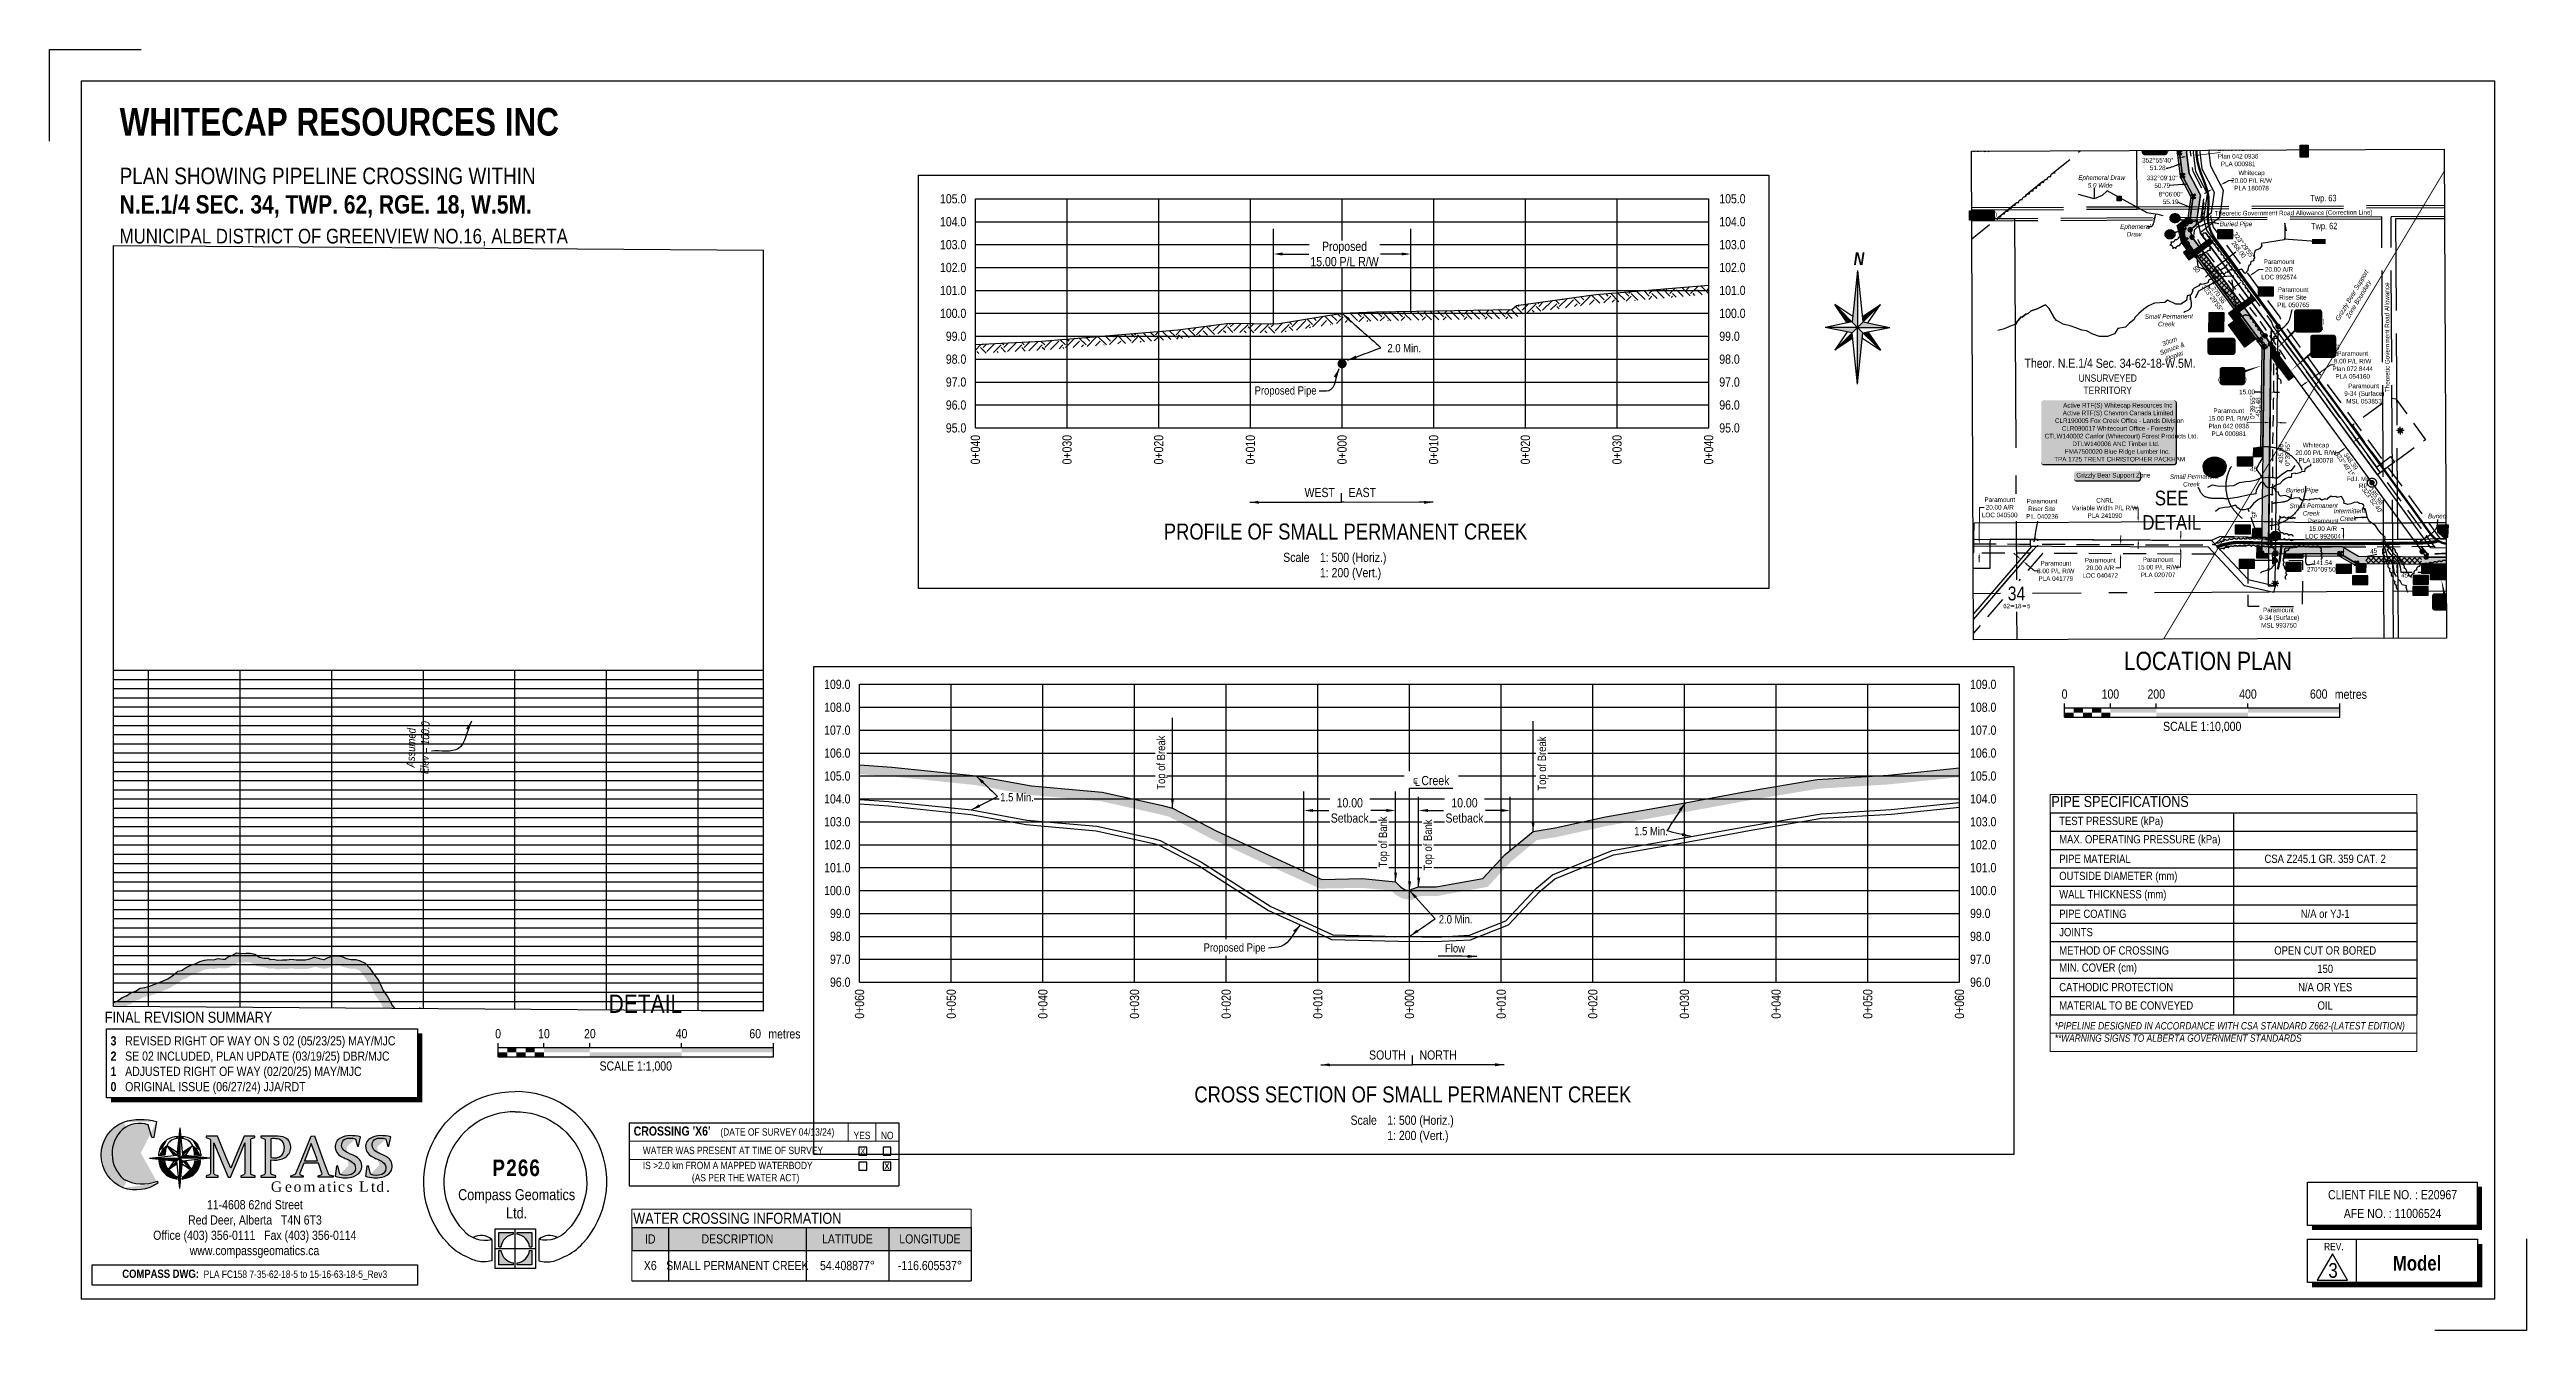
# Paper-space layout 'XING 4' of a CAD drawing. Extents: x -2972 to -272, y 405 to 1802.
# The model-space entities are those that its viewports show. They can reach past a viewport. Long polylines and large blocks are cut down to what shows.
import ezdxf
from ezdxf.enums import TextEntityAlignment as Align

# ---------------------------------------------------------------- set-up
doc = ezdxf.new("R2010")
doc.units = 0
doc.header["$LTSCALE"] = 5
doc.header["$PDSIZE"] = 0.5
for name, pattern in [('0', [1, 1, 0]), ('DASHDOT2', [12.7, 6.35, -3.175, 0, -3.175]), ('DASHED', [19.05, 12.7, -6.35]), ('foc-ACCESSROAD', [3.75, 2.5, -1.25]), ('foc-QUARTERLINE', [33, 25, -3, 2, -3]), ('foc-TIELINE', [1.875, 1.25, -0.625]), ('foc-TOPO', [1, 0.2, -0.8]), ('foc-TOPO-ephemeral', [6.25, 3.125, -0.625, 0.625, -0.625, 0.625, -0.625]), ('foc-UNSURVEYED', [12.5, 10, -2.5]), ('UG_PIPE', [1.875, 1.25, -0.625])]:
    doc.linetypes.add(name, pattern=pattern)
doc.layers.get('Defpoints').update_dxf_attribs({"color": 9})
for name, color, linetype in [('10', 1, 'Continuous'), ('35', 37, 'Continuous'), ('9', 3, 'Continuous'), ('AS-PIPE-AG', 44, 'Continuous'), ('AS-PIPE-UG', 44, 'UG_PIPE'), ('AS-PIPE-UG-T', 44, 'Continuous'), ('AS-ROADS', 254, 'Continuous'), ('AS-UNDERLAY-H', 141, 'Continuous'), ('AS-WILDLIFE', 131, 'DASHDOT2'), ('AS-WILDLIFE-BLOCK', 131, 'Continuous'), ('C-RW', 13, 'Continuous'), ('C-SYMBOL', 7, 'Continuous'), ('C-WS', 13, 'foc-ACCESSROAD'), ('CG-LOGO', 7, 'Continuous'), ('CG-NORTH', 7, 'Continuous'), ('CG-NOTES', 7, 'Continuous'), ('D-TXT', 6, 'Continuous'), ('DETAIL-T', 7, 'Continuous'), ('F-AR', 190, 'foc-ACCESSROAD'), ('F-RW', 190, 'Continuous'), ('F-WS', 190, 'foc-ACCESSROAD'), ('F-WS-S', 190, 'Continuous'), ('L-2', 7, 'Continuous'), ('L-BD', 7, 'Continuous'), ('L-BD1', 253, 'Continuous'), ('L-DETAIL-T', 3, 'Continuous'), ('L-MON', 1, 'Continuous'), ('L-MON-T', 1, 'Continuous'), ('L-QSEC', 8, 'foc-QUARTERLINE'), ('L-ROAD-T', 7, 'Continuous'), ('L-SECLBL', 7, 'Continuous'), ('L-UNS-T', 3, 'Continuous'), ('L-USEC', 7, 'foc-UNSURVEYED'), ('P-CROSSINGS', 250, 'Continuous'), ('P-CROSSINGS-GRID', 8, 'Continuous'), ('P-CROSSINGS-GROUND', 48, 'foc-TOPO'), ('P-CROSSINGS-LINE', 3, 'Continuous'), ('P-ELEVATION', 7, 'Continuous'), ('P-PROPOSED', 10, 'Continuous'), ('P-PROPOSED-H', 21, 'Continuous'), ('P-TEMP-BLOCKS', 250, 'Continuous'), ('P-TEMP-BLUE-BORE-H', 131, 'Continuous'), ('P-TEMP-H', 41, 'Continuous'), ('P-TEMP-NO CUT-H', 104, 'Continuous'), ('P-TEMP_ACCESS ROAD', 46, 'Continuous'), ('P-TEMP_LOG DECK', 46, 'Continuous'), ('P-TEMP_WORKSPACE', 46, 'Continuous'), ('P-TXT', 4, 'Continuous'), ('P-WORKAREA', 113, 'Continuous'), ('P-WORKAREA-H', 111, 'Continuous'), ('S-T7', 7, 'Continuous'), ('T-BUSH', 110, '0'), ('T-BUSH-T', 110, 'Continuous'), ('T-CREEK', 160, 'Continuous'), ('T-DRAW', 143, 'foc-TOPO-ephemeral'), ('T-SLOPE', 48, 'Continuous'), ('T-TIE', 201, 'foc-TIELINE'), ('T-WATER-T', 170, 'Continuous')]:
    doc.layers.add(name, color=color, linetype=linetype)
for name, color, linetype, lineweight in [('AS-GENERAL', 48, 'Continuous', 18), ('C-AR-T', 13, 'Continuous', 9), ('C-RW-T', 13, 'Continuous', 9), ('F-AR-T', 190, 'Continuous', 9), ('F-RW-T', 190, 'Continuous', 9), ('F-WS-T', 190, 'Continuous', 9), ('T-TIE-T', 201, 'Continuous', 18)]:
    doc.layers.add(name, color=color, linetype=linetype, lineweight=lineweight)
doc.styles.add('0', font='ARIALN.TTF')
doc.styles.add('140', font='ARIALN.TTF', dxfattribs={"height": 15})
doc.styles.add('175L', font='ARIALN.TTF', dxfattribs={"height": 20})
doc.styles.add('240', font='ARIALN.TTF', dxfattribs={"height": 30})
doc.styles.add('80', font='ARIALN.TTF', dxfattribs={"height": 10})
doc.styles.add('80CG', font='ARIALN.TTF', dxfattribs={"height": 10})
doc.styles.add('80L', font='ARIALN.TTF', dxfattribs={"height": 10})
doc.styles.add('80LS', font='ARIALNI.TTF', dxfattribs={"height": 10})
doc.styles.add('BOLD', font='ARIALNB.TTF')
doc.styles.add('Crossing', font='ARIALN.TTF', dxfattribs={"height": 10})
doc.styles.add('foc-LtypeFont', font='ARIALN.TTF', dxfattribs={"height": 7.35})
doc.styles.add('SIMPLEX', font='ARIALN.TTF')
doc.styles.get("Standard").update_dxf_attribs({"font": 'ARIALN.TTF'})
doc.linetypes.add('foc-TOPO-flowdirection-NOLINE', pattern='A,0,[">",foc-LtypeFont,S=0.3,R=0,X=0,Y=-0.945],-20,[">",foc-LtypeFont,S=0.3,R=0,X=0,Y=-0.945],0', length=20)
doc.dimstyles.new('Compass 5 000', dxfattribs={"dimscale": 5, "dimtxt": 9, "dimasz": 2, "dimexe": 0.2, "dimexo": 0.0625, "dimgap": 0.5, "dimtad": 0, "dimtih": 1, "dimtoh": 1, "dimzin": 0, "dimdsep": 46, "dimtxsty": '80CG', "dimcen": 0.1, "dimse1": 1, "dimse2": 1, "dimclrd": 256, "dimclrt": 256, "dimaunit": 1, "dimadec": 4, "dimazin": 0, "dimtfac": 0.06, "dimtofl": 0, "dimtmove": 0, "dimatfit": 1, "dimfxl": 0.2, "dimtolj": 1, "dimtzin": 0, "dimlwd": -1, "dimarcsym": 0})

psp = doc.layouts.new('XING 4')

# ---------------------------------------------------------------- texts
at = {"insert": (-2896, 1737.9), "char_height": 9, "attachment_point": 1, "style": '80L'}
psp.add_mtext_dynamic_manual_height_columns('{\\fArial Narrow|b1|i0|c0|p34;\\H3.3333x;\\C14;WHITECAP RESOURCES INC\\P}\\P{\\H2x;PLAN SHOWING PIPELINE CROSSING WITHIN \\H0.11111x; \\P\\fArial Narrow|b1|i0|c0|p34;\\H9.9999x;N.E.1/4 SEC. 34, TWP. 62, RGE. 18, W.5M.}\\P{\\H0.22222x; \\P\\H8.0001x;MUNICIPAL DISTRICT OF GREENVIEW NO.16, ALBERTA}', width=732.59, gutter_width=45, heights=[0], dxfattribs=at)
at = {"layer": 'CG-NOTES', "attachment_point": 1, "style": '80'}
for s, insert, char_height, width in [('\\pi77.332;11-4608 62nd Street\\P\\pi56.725;Red Deer, Alberta   T4N 6T3\\P\\pi18.673;Office (403) 356-0111   Fax (403) 356-0114\\P\\pi58.505;www.compassgeomatics.ca', (-2878.1, 546.9), 10, 257.83), ('\\pi31.232;{\\fArial Narrow|b1|i0|c0|p34;\\H1.125x;\\C14;COMPASS DWG:}  PLA FC158 7-35-62-18-5 to 15-16-63-18-5_Rev3', (-2924.4, 471.1), 8, 350.451)]:
    psp.add_mtext(s, dxfattribs=dict(at, insert=insert, char_height=char_height, width=width))
at = {"layer": 'DETAIL-T', "color": 3, "char_height": 20, "style": '80CG'}
for s, insert, width, attachment_point in [('\\pi76.639;LOCATION PLAN', (-787.2, 1144.9), 333.059, 1), ('DETAIL', (-2322.7, 761.1), 223.858, 5)]:
    psp.add_mtext(s, dxfattribs=dict(at, insert=insert, width=width, attachment_point=attachment_point))
at = {"layer": 'L-BD', "insert": (-2583.4, 1007.6), "char_height": 9, "attachment_point": 1, "rotation": 88.7552, "style": '80L'}
psp.add_mtext_dynamic_manual_height_columns('\\pi11.242;{\\fArial Narrow|b0|i1|c0|p34;Assumed\\P\\pi4.3758;Elev = 100.0}', width=65.968, gutter_width=45, heights=[0], dxfattribs=at)

msp = doc.modelspace()

# ---------------------------------------------------------------- texts
at = {"style": '80'}
for s, p in [('0+040', (533929.55, 6023516.929)), ('0+030', (534029.498, 6023516.929)), ('0+020', (534129.446, 6023516.929)), ('0+010', (534229.394, 6023516.929)), ('0+000', (534329.342, 6023516.929)), ('0+010', (534429.29, 6023516.929)), ('0+020', (534529.239, 6023516.929)), ('0+030', (534629.187, 6023516.929)), ('0+040', (534729.135, 6023516.929)), ('0+060', (536022.144, 6023384.521)), ('0+050', (536122.092, 6023384.521)), ('0+040', (536222.04, 6023384.521)), ('0+030', (536321.988, 6023384.521)), ('0+020', (536421.936, 6023384.521)), ('0+010', (536521.884, 6023384.521)), ('0+000', (536621.833, 6023384.521)), ('0+010', (536721.781, 6023384.521)), ('0+020', (536821.729, 6023384.521)), ('0+030', (536921.677, 6023384.521)), ('0+040', (537021.625, 6023384.521)), ('0+050', (537121.573, 6023384.521)), ('0+060', (537221.521, 6023384.521))]:
    msp.add_text(s, height=9.9948, rotation=90, dxfattribs=at).set_placement(p, align=Align.MIDDLE_RIGHT)
at = {"char_height": 8.9953, "attachment_point": 1, "style": '80L'}
for s, width, insert in [('2.0 Min.', 45.28725, (534378.866, 6023616.094)), ('1.5 Min.', 35.8688, (536866.876, 6023561.462)), ('2.0 Min.', 45.28725, (536653.835, 6023465.198))]:
    msp.add_mtext_dynamic_manual_height_columns(s, width=width, gutter_width=44.977, heights=[0], dxfattribs=dict(at, insert=insert))
at = {"layer": 'AS-PIPE-UG-T', "char_height": 9.99481, "attachment_point": 1, "style": '80L'}
for s, width, insert in [('\\pi0.29882;{\\fArial Narrow|b0|i1|c0|p34;Buried Pipe}', 59.00527, (525501.783, 6029663.73)), ('\\pi0.29882;{\\fArial Narrow|b0|i1|c0|p34;Buried Pipe}', 59.00527, (525646.332, 6029082.924)), ('\\pi0.29882;{\\fArial Narrow|b0|i1|c0|p34;Buried Pipes (2)}', 81.5311, (525956.132, 6029026.475))]:
    msp.add_mtext_dynamic_manual_height_columns(s, width=width, gutter_width=49.974, heights=[0], dxfattribs=dict(at, insert=insert))
at = {"layer": 'AS-WILDLIFE', "char_height": 9.99481, "attachment_point": 5, "rotation": 59.036254, "style": '240'}
for s, insert in [('{\\fArial Narrow|b0|i1|c0|p34;Grizzly Bear Secondary Access Managment Area}', (526039.443, 6029803.892)), ('{\\fArial Narrow|b0|i1|c0|p34;Grizzly Bear Support\\PZone Boundary}', (525798.801, 6029498.048))]:
    msp.add_mtext_dynamic_manual_height_columns(s, width=144.62933, gutter_width=44.977, heights=[0], dxfattribs=dict(at, insert=insert))
at = {"layer": 'C-AR-T', "insert": (524914.078, 6029858.666), "char_height": 9.99481, "width": 82.96282, "attachment_point": 1, "style": '80L'}
msp.add_mtext('\\pi17.93;Whitecap\\P\\pi0.12838;Water Reservoir\\P\\pi9.6971;LOC 231786', dxfattribs=at)
at = {"layer": 'C-SYMBOL', "color": 3, "style": '175L'}
msp.add_text('Theor. N.E.1/4 Sec. 34-62-18-W.5M.', height=19.98963, dxfattribs=at).set_placement((525262.941, 6029338.859), align=Align.BOTTOM_CENTER)
at = {"layer": 'D-TXT', "color": 3, "char_height": 13.9927, "attachment_point": 1, "style": '80L'}
for s, width, insert, rotation in [('Twp. 63', 56.39723, (525699.77, 6029721.793), 0.287075), ('Twp. 62', 56.31133, (525701.546, 6029660.939), 0.302993)]:
    msp.add_mtext_dynamic_manual_height_columns(s, width=width, gutter_width=47.475, heights=[0], dxfattribs=dict(at, insert=insert, rotation=rotation))
at = {"layer": 'DETAIL-T', "char_height": 9.99481, "attachment_point": 1, "style": '80L'}
for insert in [(534265.271, 6023388.411), (536557.588, 6023246.675)]:
    msp.add_mtext_dynamic_manual_height_columns('Scale^I1: 500 (Horiz.)\\P^I1: 200 (Vert.)', width=216.99252, gutter_width=44.977, heights=[0], dxfattribs=dict(at, insert=insert))
at = {"layer": 'F-WS-T', "char_height": 9.99481, "width": 72.58622, "attachment_point": 1, "style": '80L'}
for s, insert in [('\\pi8.7631;Paramount\\P\\pi12.169;Riser Site\\P\\pi7.6824;PIL 050765', (525619.889, 6029520.415)), ('\\pi8.7631;Paramount\\P\\pi0.27837;9-34 (Surface)\\P\\pi4.5258;MSL 053853', (525773.526, 6029310.381)), ('\\pi8.7631;Paramount\\P\\pi12.169;Riser Site\\P\\pi7.7165;PIL 040236', (525072.235, 6029059.029)), ('\\pi8.7631;Paramount\\P\\pi0.27837;9-34 (Surface)\\P\\pi4.5361;MSL 993750', (525587.868, 6028821.675))]:
    msp.add_mtext(s, dxfattribs=dict(at, insert=insert))
at = {"layer": 'L-BD', "linetype": 'Continuous', "style": '80L'}
for s, height, rotation, p in [('268.00', 9.9948, 306.5009, (525543.683, 6029603.284)), ("323°29'55''", 9.99481, 306.5009, (525555.132, 6029611.756)), ("323°29'55''", 9.99481, 306.5009, (525486.519, 6029497.071)), ('270.56', 9.9948, 306.5009, (525499.537, 6029503.69)), ('435.96', 9.9948, 89.3321, (525635.571, 6029157.355)), ("0°39'55''", 9.9948, 89.3321, (525649.813, 6029157.189)), ("323°49'15''", 9.99481, 306.1751, (525776.607, 6029132.714)), ('348.39', 9.9948, 306.1751, (525788.104, 6029141.121)), ("323°52'40''", 9.99481, 306.1196, (525835.902, 6029054.679)), ('185.98', 9.9948, 306.1196, (525843.706, 6029065.034)), ("90°26'20''", 9.9948, 359.5718, (526006.305, 6028996.296)), ('134.40', 9.9948, 359.5718, (526006.198, 6028982.054))]:
    msp.add_text(s, height=height, rotation=rotation, dxfattribs=at).set_placement(p, align=Align.MIDDLE)
at = {"layer": 'L-BD', "style": '80L'}
for s, height, rotation, p in [('451.48', 9.9948, 89.3351, (525585.413, 6029259.307)), ("270°09'50''", 9.99481, 0.1584, (525726.322, 6028905.399))]:
    msp.add_text(s, height=height, rotation=rotation, dxfattribs=at).set_placement(p, align=Align.MIDDLE)
at = {"layer": 'L-BD', "insert": (525568.657, 6029259.476), "char_height": 9.9948, "width": 44.46663, "attachment_point": 2, "rotation": 89.3351, "style": '80L'}
msp.add_mtext("0°39'55''", dxfattribs=at)
at = {"layer": 'L-BD1', "color": 3, "attachment_point": 2, "style": '80L'}
for s, insert, char_height, width in [("352°55'40''\\P51.28", (525367.041, 6029802.627), 9.99481, 56.27817), ("332°09'10''\\P50.79", (525376.834, 6029763.989), 9.99481, 56.27817), ("8°06'00''\\P55.19", (525395.248, 6029728.593), 9.9948, 43.54262)]:
    msp.add_mtext(s, dxfattribs=dict(at, insert=insert, char_height=char_height, width=width))
at = {"layer": 'L-DETAIL-T', "char_height": 17.49093, "attachment_point": 2, "rotation": 0, "style": '140'}
for s, insert, width in [('PROFILE OF SMALL PERMANENT CREEK', (534333.172, 6023420.268), 396.48873), ('CROSS SECTION OF SMALL PERMANENT CREEK', (536625.489, 6023278.532), 476.61769)]:
    msp.add_mtext(s, dxfattribs=dict(at, insert=insert, width=width))
at = {"layer": 'L-ROAD-T', "style": '80L'}
for s, rotation, p in [('(Correction Line)', 0.287102, (524965.687, 6029679.525)), ('Theoretic Government Road Allowance', 0.287102, (525610.992, 6029682.492)), ('(Correction Line)', 0.287102, (525784.343, 6029683.854)), ('Theoretic Government Road Allowance', 90.270788, (525867.226, 6029411.417))]:
    msp.add_text(s, height=9.99481, rotation=rotation, dxfattribs=at).set_placement(p, align=Align.MIDDLE_CENTER)
at = {"layer": 'L-UNS-T', "color": 3, "insert": (525257.841, 6029308.945), "char_height": 15.9917, "attachment_point": 5, "style": '80L'}
msp.add_mtext_dynamic_manual_height_columns('UNSURVEYED TERRITORY', width=126.3482, gutter_width=47.475, heights=[0], dxfattribs=at)
at = {"layer": 'S-T7', "style": '80'}
for s, p in [('105.0', (533919.642, 6023774.464)), ('104.0', (533919.642, 6023749.477)), ('103.0', (533919.642, 6023724.49)), ('102.0', (533919.642, 6023699.503)), ('109.0', (536012.236, 6023717.016)), ('101.0', (533919.642, 6023674.516)), ('108.0', (536012.236, 6023692.029)), ('100.0', (533919.642, 6023649.529)), ('107.0', (536012.236, 6023667.042)), ('99.0', (533919.642, 6023624.542)), ('106.0', (536012.236, 6023642.055)), ('105.0', (536012.236, 6023617.068)), ('98.0', (533919.642, 6023599.555)), ('104.0', (536012.236, 6023592.081)), ('97.0', (533919.642, 6023574.568)), ('103.0', (536012.236, 6023567.094)), ('96.0', (533919.642, 6023549.58)), ('102.0', (536012.236, 6023542.107)), ('95.0', (533919.642, 6023524.593)), ('101.0', (536012.236, 6023517.12)), ('100.0', (536012.236, 6023492.133)), ('99.0', (536012.236, 6023467.146)), ('98.0', (536012.236, 6023442.159)), ('97.0', (536012.236, 6023417.172)), ('96.0', (536012.236, 6023392.185))]:
    msp.add_text(s, height=9.9948, dxfattribs=at).set_placement(p, align=Align.MIDDLE_RIGHT)
for s, p in [('105.0', (534740.746, 6023774.464)), ('104.0', (534740.746, 6023749.477)), ('103.0', (534740.746, 6023724.49)), ('102.0', (534740.746, 6023699.503)), ('109.0', (537233.133, 6023717.016)), ('101.0', (534740.746, 6023674.516)), ('108.0', (537233.133, 6023692.029)), ('100.0', (534740.746, 6023649.529)), ('107.0', (537233.133, 6023667.042)), ('99.0', (534740.746, 6023624.542)), ('106.0', (537233.133, 6023642.055)), ('105.0', (537233.133, 6023617.068)), ('98.0', (534740.746, 6023599.555)), ('104.0', (537233.133, 6023592.081)), ('97.0', (534740.746, 6023574.568)), ('103.0', (537233.133, 6023567.094)), ('96.0', (534740.746, 6023549.58)), ('102.0', (537233.133, 6023542.107)), ('95.0', (534740.746, 6023524.593)), ('101.0', (537233.133, 6023517.12)), ('100.0', (537233.133, 6023492.133)), ('99.0', (537233.133, 6023467.146)), ('98.0', (537233.133, 6023442.159)), ('97.0', (537233.133, 6023417.172)), ('96.0', (537233.133, 6023392.185))]:
    msp.add_text(s, height=9.9948, dxfattribs=at).set_placement(p, align=Align.MIDDLE_LEFT)
at = {"layer": 'T-BUSH-T', "insert": (525390.951, 6029407.406), "char_height": 9.99481, "width": 67.27513, "attachment_point": 2, "rotation": 20, "style": '80LS'}
msp.add_mtext('30cm Spruce & Poplar', dxfattribs=at)
at = {"layer": 'T-TIE-T', "char_height": 9.99481, "attachment_point": 1, "style": '80L'}
for s, insert, rotation in [('{\\fArial Narrow|b0|i1|c0|p34;50}', (525450.1, 6029569.046), 311.382812), ('{\\fArial Narrow|b0|i1|c0|p34;45}', (525578.701, 6029033.921), 289.474305), ('{\\fArial Narrow|b0|i1|c0|p34;45}', (525829.143, 6028948.492), 12.776937), ('{\\fArial Narrow|b0|i1|c0|p34;45}', (525897.996, 6028897.618), 359.561028)]:
    msp.add_mtext_dynamic_manual_height_columns(s, width=13.01958, gutter_width=49.974, heights=[0], dxfattribs=dict(at, insert=insert, rotation=rotation))
at = {"layer": 'T-TIE-T', "insert": (525568.077, 6029128.943), "char_height": 9.99481, "attachment_point": 1, "style": '80L'}
msp.add_mtext_dynamic_manual_height_columns('{\\fArial Narrow|b0|i1|c0|p34;45}', width=32.67341, gutter_width=49.974, heights=[0], dxfattribs=at)
at = {"layer": 'T-WATER-T', "linetype": 'ByBlock', "char_height": 9.98668, "attachment_point": 1, "style": '80L'}
for s, width, insert in [('\\pi0.32583;{\\fArial Narrow|b0|i1|c0|p34;Ephemeral Draw\\P\\pi20.923;5.0 Wide}', 85.91313, (525193.417, 6029764.586)), ('\\pi0.3695;{\\fArial Narrow|b0|i1|c0|p34;Ephemeral \\P\\pi14.617;Draw}', 55.99274, (525284.771, 6029657.979))]:
    msp.add_mtext_dynamic_manual_height_columns(s, width=width, gutter_width=49.974, heights=[0], dxfattribs=dict(at, insert=insert))
at = {"layer": 'T-WATER-T', "insert": (525336.259, 6029461.514), "char_height": 9.98668, "attachment_point": 1, "rotation": 0.56433, "style": '80L'}
msp.add_mtext_dynamic_manual_height_columns('\\pi2.4539;{\\fArial Narrow|b0|i1|c0|p34;Small Permanent \\P\\pi31.103;Creek}', width=92.28794, gutter_width=49.974, heights=[0], dxfattribs=at)
at = {"layer": 'T-WATER-T', "insert": (525392.642, 6029112.245), "char_height": 9.98668, "width": 89.11927, "attachment_point": 1, "rotation": 0.56433, "style": '80L'}
msp.add_mtext('\\pi0.8696;{\\fArial Narrow|b0|i1|c0|p34;Small Permanent \\P\\pi29.518;Creek}', dxfattribs=at)

# ---------------------------------------------------------------- blocks, each defined once
blk = doc.blocks.new('*U732')
for p, q in [((-2600.9, 1297), (-2600.9, 1297)), ((100, -100), (100, -100))]:
    blk.add_line(p, q)
at = {"color": 2}
blk.add_lwpolyline([(-2566.2, 1263), (65.3, 1263), (65.3, -66), (-2566.2, -66)], close=True, dxfattribs=at)
at = {"layer": 'Defpoints', "ltscale": 5}
for p, q in [((-2600.9, 1297), (-2500.9, 1297)), ((-2600.9, 1197), (-2600.9, 1297)), ((100, 0), (100, -100)), ((100, -100), (0, -100))]:
    blk.add_line(p, q, dxfattribs=at)
blk = doc.blocks.new('cg-north')
at = {"linetype": 'Continuous'}
for points in [[(-0.3, 62), (-6.2, 6), (-0.3, 0.1)], [(-0.3, 0.1), (-35.5, 0.1), (-6.2, -5.8)], [(-25.2, 25), (-11.6, 4.9), (-6.2, 6)], [(5.6, 6), (-0.3, 0.1), (34.9, 0.1)], [(5.6, -5.8), (-0.3, 0.1), (-0.3, -61.7)], [(24.6, 25), (5, 11.8), (5.6, 6)], [(-5.6, -11.5), (-6.2, -5.8), (-25.2, -24.8)], [(11, -4.7), (5.6, -5.8), (24.6, -24.8)]]:
    blk.add_hatch(color=14, dxfattribs=at).paths.add_polyline_path(points)
at = {"color": 14, "linetype": 'Continuous'}
for p, q in [((-0.3, 62), (-6.2, 6)), ((-0.3, 62), (-0.3, 0.1)), ((-0.3, 62), (5.6, 6)), ((-6.2, 6), (-35.5, 0.1)), ((-0.3, 0.1), (-35.5, 0.1)), ((-6.2, -5.8), (-35.5, 0.1)), ((-0.3, 0.1), (-25.2, 25)), ((-11.6, 4.9), (-25.2, 25)), ((-5.6, 11.8), (-25.2, 25)), ((-0.3, 0.1), (-25.2, -24.8)), ((-0.3, 0.1), (24.6, 25)), ((-0.3, 0.1), (24.6, -24.8)), ((-0.3, -61.7), (-0.3, 0.1)), ((-0.3, 0.1), (34.9, 0.1)), ((5, 11.8), (24.6, 25)), ((5.6, 6), (34.9, 0.1)), ((5.6, -5.8), (34.9, 0.1)), ((11, 4.9), (24.6, 25)), ((-11.6, -4.7), (-25.2, -24.8)), ((-5.6, -11.5), (-25.2, -24.8)), ((-0.3, -61.7), (-6.2, -5.8)), ((-0.3, -61.7), (5.6, -5.8)), ((5, -11.5), (24.6, -24.8)), ((10.9, -4.5), (11, -4.7)), ((11, -4.7), (24.6, -24.8))]:
    blk.add_line(p, q, dxfattribs=at)
at = {"color": 14, "linetype": 'Continuous', "insert": (-10.2, 82), "char_height": 14, "width": 22.782, "attachment_point": 1, "style": '80CG'}
blk.add_mtext('\\pi5.6372;{\\fArial Narrow|b1|i1|c0|p34;N}', dxfattribs=at)
blk = doc.blocks.new('STAMP')
at = {"linetype": 'Continuous'}
h = blk.add_hatch(color=256, dxfattribs=at)
h.dxf.hatch_style = 1
h.paths.add_polyline_path([(-3.5, -57.3), (-3.5, -55.2), (-19.4, -55.2), (-19.4, -70.8), (-17, -70.8, -0.341095)])
h.paths.add_polyline_path([(14.1, -70.8), (16.5, -70.8), (16.5, -55.2), (0.5, -55.2), (0.5, -57.3, -0.341095)])
h.paths.add_polyline_path([(0.5, -88.4), (0.5, -90.4), (16.5, -90.4), (16.5, -74.8), (14.1, -74.8, -0.341095)])
h.paths.add_polyline_path([(-17, -74.8), (-19.4, -74.8), (-19.4, -90.4), (-3.5, -90.4), (-3.5, -88.4, -0.341095)])
for p, q in [((-1.5, -94.4), (-1.5, -51.2)), ((-23.4, -72.8), (20.5, -72.8)), ((-19.4, -70.8), (-17, -70.8)), ((-19.4, -74.8), (-17, -74.8)), ((-3.5, -57.3), (-3.5, -55.2)), ((0.5, -57.3), (0.5, -55.2)), ((14.1, -70.8), (16.5, -70.8)), ((14.1, -74.8), (16.5, -74.8)), ((-3.5, -90.4), (-3.5, -88.4)), ((0.5, -90.4), (0.5, -88.4))]:
    blk.add_line(p, q, dxfattribs=at)
at = {"linetype": 'Continuous', "flags": 128}
for points in [[(-1.5, 76.4, 0.665153), (-58.4, -52.5, 0.284669), (-27.2, -62.8), (-27.2, -86.2, -0.121434), (-43, -86.6, -0.034119), (-55.1, -81.5, -0.115846), (-74.8, -67.2, -0.661414), (-1.5, 98.4, 0.661414)], [(-1.5, 76.4, -0.665153), (55.5, -52.5, -0.284669), (24.2, -62.8), (24.2, -86.2, 0.121434), (40.1, -86.6, 0.034119), (52.2, -81.5, 0.115846), (71.9, -67.2, 0.661414), (-1.5, 98.4, -0.661414)]]:
    blk.add_lwpolyline(points, format="xyb", dxfattribs=at)
at = {"linetype": 'Continuous'}
blk.add_lwpolyline([(20.5, -94.4), (-23.4, -94.4), (-23.4, -51.2), (20.5, -51.2)], close=True, dxfattribs=at)
for points in [[(-19.4, -70.8), (-19.4, -55.2), (-3.5, -55.2)], [(-3.5, -90.4), (-19.4, -90.4), (-19.4, -74.8)], [(0.5, -55.2), (16.5, -55.2), (16.5, -70.8)], [(16.5, -74.8), (16.5, -90.4), (0.5, -90.4)]]:
    blk.add_lwpolyline(points, dxfattribs=at)
for centre, radius, start, end in [((-38.8, -76.5), 18, 49.7767, 119.1818), ((-1.5, -72.8), 15.7, 97.3315, 172.6685), ((-1.5, -72.8), 15.7, 187.3315, 262.6685), ((-1.5, -72.8), 15.7, 7.3315, 82.6685), ((-1.5, -72.8), 15.7, 277.3315, 352.6685), ((35.9, -76.5), 18, 60.8182, 130.2233)]:
    blk.add_arc(centre, radius, start, end, dxfattribs=at)
at = {"linetype": 'Continuous', "attachment_point": 5, "style": '80CG'}
for s, width, insert, char_height in [('{\\fArial Narrow|b1|i0|c0|p34;\\T1.1;P266}', 51.54, (0, 15.2), 18), ('Compass Geomatics\\PLtd.', 127.184, (0, -24), 12)]:
    blk.add_mtext_dynamic_manual_height_columns(s, width=width, gutter_width=45, heights=[0], dxfattribs=dict(at, insert=insert, char_height=char_height))
blk = doc.blocks.new('c_logo')
h = blk.add_hatch(color=256)
edge = h.paths.add_edge_path()
edge.add_arc((-141.8, -18.9), 63, 74.1661, 107.5113, ccw=False)
edge.add_line((-124.6, 41.7), (-127.8, 24.4))
edge.add_line((-127.8, 24.4), (-129.9, 24.3))
edge.add_line((-129.9, 24.3), (-133.7, 38))
edge.add_arc((-143.5, 10.5), 29.1, 70.3832, 129.1598)
edge.add_arc((-136.2, 6.6), 36.9, 134.0613, 228.3206)
edge.add_arc((-139.8, 16.8), 43.2, 241.0325, 291.7344)
edge.add_line((-123.8, -23.3), (-123.3, -25.7))
edge.add_arc((-147.3, 10.4), 43.4, 251.5179, 303.5841, ccw=False)
edge.add_arc((-146.1, 5.2), 38.8, 112.1026, 247.4698, ccw=False)
at = {"linetype": 'Continuous'}
for points in [[(-99.4, 34.7), (-102.5, 4.9), (-99.4, 1.7)], [(-99.4, 1.7), (-132.4, 1.7), (-102.5, -1.4)], [(-112.7, 15), (-105.6, 4.5), (-102.5, 4.9)], [(-96.3, 4.9), (-99.4, 1.7), (-66.4, 1.7)], [(-96.3, -1.4), (-99.4, 1.7), (-99.4, -31.3)], [(-86.1, 15), (-96.6, 7.9), (-96.3, 4.9)], [(-102.2, -4.5), (-102.5, -1.4), (-112.7, -11.6)], [(-93.2, -1.1), (-96.3, -1.4), (-86.1, -11.6)]]:
    blk.add_hatch(color=14, dxfattribs=at).paths.add_polyline_path(points)
h = blk.add_hatch(color=256)
edge = h.paths.add_edge_path()
edge.add_arc((-89, 1.8), 33.4, 166.6682, 175.6601, ccw=False)
edge.add_arc((-102.3, 5.6), 19.6, 121.6531, 168.6953, ccw=False)
edge.add_arc((-99.6, 0.9), 25, 95.0736, 121.1383, ccw=False)
edge.add_line((-101.8, 25.8), (-102.1, 23.3))
edge.add_arc((-99.9, 6.4), 17.1, 97.444, 127.0912)
edge.add_arc((-98.7, 8.4), 16.4, 134.7148, 171.0442)
edge.add_arc((-73.8, 3.2), 41.8, 169.3159, 177.5034)
edge.add_line((-115.5, 5), (-122.3, 4.3))
h = blk.add_hatch(color=256)
edge = h.paths.add_edge_path()
edge.add_arc((-99.1, 0.9), 25, 58.8617, 85.0803, ccw=False)
edge.add_arc((-96.4, 5.6), 19.6, 11.3047, 58.3469, ccw=False)
edge.add_arc((-109.7, 1.8), 33.4, 4.3278, 13.3318, ccw=False)
edge.add_line((-76.4, 4.3), (-83.2, 5))
edge.add_arc((-124.9, 3.2), 41.8, 2.487, 10.6841)
edge.add_arc((-100.1, 8.4), 16.4, 8.9558, 45.2852)
edge.add_arc((-98.8, 6.4), 17.1, 52.9088, 82.7833)
edge.add_line((-96.7, 23.3), (-97, 25.8))
h = blk.add_hatch(color=256)
edge = h.paths.add_edge_path()
edge.add_line((-48.6, 2.5), (-58.3, 25.6))
edge.add_line((-58.3, 25.6), (-70.6, 25.6))
edge.add_line((-70.6, 25.6), (-70.6, 24.2))
edge.add_line((-70.6, 24.2), (-66.8, 23))
edge.add_arc((-67.2, 21.6), 1.5, 0, 72.6157, ccw=False)
edge.add_line((-65.7, 21.6), (-65.7, 2.5))
edge.add_line((-65.7, 2.5), (-65.7, -14.9))
edge.add_arc((-67.2, -14.9), 1.5, -73.424, 0, ccw=False)
edge.add_line((-66.8, -16.3), (-70.5, -17.4))
edge.add_line((-70.5, -17.4), (-70.5, -18.9))
edge.add_line((-70.5, -18.9), (-57.6, -18.9))
edge.add_line((-57.6, -18.9), (-57.6, -17.5))
edge.add_line((-57.6, -17.5), (-61.1, -16.4))
edge.add_arc((-60.6, -15), 1.5, 180, 252.4646, ccw=False)
edge.add_line((-62.1, -15), (-62.1, 2.5))
edge.add_line((-62.1, 2.5), (-62.1, 18.4))
edge.add_line((-62.1, 18.4), (-46.4, -18.9))
edge.add_line((-46.4, -18.9), (-44.1, -18.9))
edge.add_line((-44.1, -18.9), (-35, 2.5))
edge.add_line((-35, 2.5), (-28.3, 18.3))
edge.add_line((-28.3, 18.3), (-28.3, 2.5))
edge.add_line((-28.3, 2.5), (-28.3, -15))
edge.add_arc((-29.8, -15), 1.5, -73.424, 0, ccw=False)
edge.add_line((-29.4, -16.4), (-32.7, -17.4))
edge.add_line((-32.7, -17.4), (-32.7, -18.9))
edge.add_line((-32.7, -18.9), (-17.3, -18.9))
edge.add_line((-17.3, -18.9), (-17.3, -17.5))
edge.add_line((-17.3, -17.5), (-21, -16.3))
edge.add_arc((-20.5, -14.9), 1.5, 180, 252.4646, ccw=False)
edge.add_line((-22, -14.9), (-22, 2.5))
edge.add_line((-22, 2.5), (-22, 21.7))
edge.add_arc((-20.5, 21.7), 1.5, 107.3843, 180, ccw=False)
edge.add_line((-21, 23.1), (-17.4, 24.2))
edge.add_line((-17.4, 24.2), (-17.4, 25.6))
edge.add_line((-17.4, 25.6), (-29.1, 25.6))
edge.add_line((-29.1, 25.6), (-38.8, 2.5))
edge.add_line((-38.8, 2.5), (-43.7, -9.1))
edge.add_line((-43.7, -9.1), (-48.6, 2.5))
h = blk.add_hatch(color=256)
h.paths.add_polyline_path([(7.6, 25.6), (-11.1, 25.6), (-11.1, 24.2), (-7.3, 23, -0.326805), (-6.3, 21.6), (-6.3, -14.9, -0.331803), (-7.4, -16.3), (-11.1, -17.4), (-11.1, -18.9), (5.3, -18.9), (5.3, -17.5), (1, -16.2, -0.327162), (0, -14.7), (0, 0, 0.135693), (12.6, 1, 0.518306), (18.8, 21.8, 0.201798)])
h.paths.add_polyline_path([(0, 22.9, -0.05909), (7.3, 22.8, -0.236459), (13.3, 18.7, -0.297964), (11.9, 5.1, -0.269959), (0.5, 2.5, -0.011455), (0, 2.6)], flags=16)
h = blk.add_hatch(color=256)
h.paths.add_polyline_path([(47.4, 26.1), (44.1, 25.8), (34.4, 2.5), (27.1, -15, -0.225541), (25.7, -16.2), (21.8, -17.4), (21.8, -18.9), (34.7, -18.9), (35.3, -18.9), (35.3, -17.5), (32.4, -16.6, -0.43446), (31.4, -14.6), (35.8, -3.6), (51.8, -3.6), (55.7, -14.5, -0.430441), (54.7, -16.5), (51.5, -17.4), (51.5, -18.9), (67.8, -18.9), (67.8, -17.5), (63.9, -16.3, -0.232291), (62.4, -14.9), (56.1, 2.5)])
h.paths.add_polyline_path([(44.1, 17.7), (49.6, 2.5), (50.9, -1.1), (36.8, -1.1), (38.2, 2.5)], flags=16)
h = blk.add_hatch(color=256)
edge = h.paths.add_edge_path()
edge.add_arc((103.3, 50.8), 54.1, 243.1997, 248.1345)
edge.add_arc((69.9, -30.2), 33.5, 55.7647, 66.7239, ccw=False)
edge.add_arc((84.5, -9), 7.7, -65.6478, 57.1428, ccw=False)
edge.add_arc((81.8, 0.7), 17.7, 248.3428, 289.4425, ccw=False)
edge.add_line((75.3, -15.8), (73.1, -6.7))
edge.add_line((73.1, -6.7), (71.7, -6.9))
edge.add_line((71.7, -6.9), (70.1, -17.8))
edge.add_arc((81.2, 14.2), 33.9, 250.8905, 281.4155)
edge.add_arc((84.6, -3.1), 16.2, 281.7683, 321.9948)
edge.add_arc((87.3, -7), 11.8, 328.8789, 398.35)
edge.add_arc((79.7, -17.6), 24.7, 46.7096, 54.4302)
edge.add_arc((79.7, -17.6), 24.7, 54.4302, 70.3091)
edge.add_arc((139.4, 119.6), 125, 243.6166, 245.7228, ccw=False)
edge.add_arc((89.5, 20.6), 14.2, 223.2297, 246.3738, ccw=False)
edge.add_arc((84.7, 16.1), 7.62, 121.2723, 223.353, ccw=False)
edge.add_arc((86.6, 7.5), 16.2, 69.6826, 111.1397, ccw=False)
edge.add_line((92.2, 22.7), (94.3, 14.7))
edge.add_line((94.3, 14.7), (95.6, 14.9))
edge.add_line((95.6, 14.9), (97.6, 24.9))
edge.add_arc((87.2, -14.4), 40.7, 75.2956, 91.6843)
edge.add_arc((86, 5.6), 20.7, 89.7518, 117.221)
edge.add_arc((80.5, 14.4), 10.4, 112.8657, 186.9967)
edge.add_arc((81.9, 14.2), 11.8, 185.0082, 240.0685)
edge.add_arc((103.3, 50.8), 54.1, 239.829, 243.1997)
h = blk.add_hatch(color=256)
edge = h.paths.add_edge_path()
edge.add_arc((136.5, 50.8), 54.1, 243.1997, 248.1345)
edge.add_arc((103.1, -30.2), 33.5, 55.7647, 66.7239, ccw=False)
edge.add_arc((117.7, -9), 7.7, -65.6478, 57.1428, ccw=False)
edge.add_arc((115, 0.7), 17.7, 248.3428, 289.4425, ccw=False)
edge.add_line((108.5, -15.8), (106.3, -6.7))
edge.add_line((106.3, -6.7), (104.8, -6.9))
edge.add_line((104.8, -6.9), (103.3, -17.8))
edge.add_arc((114.4, 14.2), 33.9, 250.8905, 281.4155)
edge.add_arc((117.8, -3.1), 16.2, 281.7683, 321.9948)
edge.add_arc((120.5, -7), 11.8, 328.8789, 398.35)
edge.add_arc((112.8, -17.6), 24.7, 46.7096, 54.4302)
edge.add_arc((112.8, -17.6), 24.7, 54.4302, 70.3091)
edge.add_arc((172.5, 119.6), 125, 243.6166, 245.7228, ccw=False)
edge.add_arc((122.7, 20.6), 14.2, 223.2297, 246.3738, ccw=False)
edge.add_arc((117.9, 16.1), 7.62, 121.2723, 223.353, ccw=False)
edge.add_arc((119.8, 7.5), 16.2, 69.6826, 111.1397, ccw=False)
edge.add_line((125.4, 22.7), (127.5, 14.7))
edge.add_line((127.5, 14.7), (128.8, 14.9))
edge.add_line((128.8, 14.9), (130.8, 24.9))
edge.add_arc((120.4, -14.4), 40.7, 75.2956, 91.6843)
edge.add_arc((119.2, 5.6), 20.7, 89.7518, 117.221)
edge.add_arc((113.7, 14.4), 10.4, 112.8657, 186.9967)
edge.add_arc((115.1, 14.2), 11.8, 185.0082, 240.0685)
edge.add_arc((136.5, 50.8), 54.1, 239.829, 243.1997)
h = blk.add_hatch(color=256)
edge = h.paths.add_edge_path()
edge.add_arc((-89, 3), 33.4, 186.7164, 193.3318)
edge.add_arc((-102.3, -0.8), 19.6, 191.3047, 238.3469)
edge.add_arc((-99.6, 3.9), 25, 238.8617, 264.5936)
edge.add_line((-102, -21), (-102.2, -18.5))
edge.add_arc((-99.9, -1.6), 17.1, 232.9088, 262.0641, ccw=False)
edge.add_arc((-98.7, -3.6), 16.4, 188.9558, 225.2852, ccw=False)
edge.add_arc((-73.8, 1.6), 41.8, 184.3813, 190.6841, ccw=False)
edge.add_line((-115.5, -1.6), (-122.2, -0.9))
h = blk.add_hatch(color=256)
edge = h.paths.add_edge_path()
edge.add_arc((-124.9, 1.6), 41.8, 349.3159, 355.6284, ccw=False)
edge.add_arc((-100.1, -3.6), 16.4, 314.7148, 351.0442, ccw=False)
edge.add_arc((-98.8, -1.6), 17.1, 277.7082, 307.0912, ccw=False)
edge.add_line((-96.5, -18.5), (-96.8, -21))
edge.add_arc((-99.1, 3.9), 25, 275.2524, 301.1383)
edge.add_arc((-96.4, -0.8), 19.6, 301.6531, 348.6953)
edge.add_arc((-109.7, 3), 33.4, 346.6682, 353.2958)
edge.add_line((-76.6, -0.9), (-83.3, -1.6))
at = {"color": 14, "linetype": 'Continuous'}
for p, q in [((-99.4, 34.7), (-102.5, 4.9)), ((-99.4, 34.7), (-99.4, 1.7)), ((-99.4, 34.7), (-96.3, 4.9)), ((-132.4, 1.7), (-102.5, 4.9)), ((-132.4, 1.7), (-102.5, -1.4)), ((-132.4, 1.7), (-99.4, 1.7)), ((-99.4, 1.7), (-112.7, 15)), ((-105.6, 4.5), (-112.7, 15)), ((-102.2, 7.9), (-112.7, 15)), ((-99.4, 1.7), (-112.7, -11.6)), ((-99.4, 1.7), (-86.1, 15)), ((-66.4, 1.7), (-99.4, 1.7)), ((-99.4, 1.7), (-86.1, -11.6)), ((-99.4, -31.3), (-99.4, 1.7)), ((-96.6, 7.9), (-86.1, 15)), ((-66.4, 1.7), (-96.3, 4.9)), ((-66.4, 1.7), (-96.3, -1.4)), ((-93.2, 4.5), (-86.1, 15)), ((-105.6, -1.1), (-112.7, -11.6)), ((-102.2, -4.5), (-112.7, -11.6)), ((-99.4, -31.3), (-102.5, -1.4)), ((-99.4, -31.3), (-96.3, -1.4)), ((-96.6, -4.5), (-86.1, -11.6)), ((-93.2, -1.1), (-86.1, -11.6))]:
    blk.add_line(p, q, dxfattribs=at)
at = {"flags": 128}
for points in [[(-160.8, 41.1, -0.146532), (-124.6, 41.7), (-127.8, 24.4), (-129.9, 24.3), (-133.7, 38, 0.262236), (-161.9, 33.1, 0.436158), (-160.8, -21, 0.22491), (-123.8, -23.3), (-123.3, -25.7, -0.231173), (-161, -30.7, -0.670499)], [(-122.3, 4.3, -0.039254), (-121.5, 9.5, -0.208192), (-112.6, 22.3, -0.114221), (-101.8, 25.8), (-102.1, 23.3, 0.130087), (-110.2, 20, 0.159858), (-114.8, 10.9, 0.03574), (-115.5, 5)], [(-97, 25.8, -0.114902), (-86.2, 22.3, -0.208192), (-77.2, 9.5, -0.039307), (-76.4, 4.3), (-83.2, 5, 0.035782), (-83.9, 10.9, 0.159858), (-88.5, 20, 0.131095), (-96.7, 23.3)], [(-48.6, 2.5), (-58.3, 25.6), (-70.6, 25.6), (-70.6, 24.2), (-66.8, 23, -0.327892), (-65.7, 21.6), (-65.7, 2.5), (-65.7, -14.9, -0.331803), (-66.8, -16.3), (-70.5, -17.4), (-70.5, -18.9), (-57.6, -18.9), (-57.6, -17.5), (-61.1, -16.4, -0.327162), (-62.1, -15), (-62.1, 2.5), (-62.1, 18.4), (-46.4, -18.9), (-44.1, -18.9), (-35, 2.5), (-28.3, 18.3), (-28.3, 2.5), (-28.3, -15, -0.331803), (-29.4, -16.4), (-32.7, -17.4), (-32.7, -18.9), (-17.3, -18.9), (-17.3, -17.5), (-21, -16.3, -0.327162), (-22, -14.9), (-22, 2.5), (-22, 21.7, -0.327892), (-21, 23.1), (-17.4, 24.2), (-17.4, 25.6), (-29.1, 25.6), (-38.8, 2.5), (-43.7, -9.1)], [(78.9, 2.5, 0.021535), (83.1, 0.5, -0.047855), (88.7, -2.5, -0.593701), (87.7, -16, -0.181278), (75.3, -15.8), (73.1, -6.7), (71.7, -6.9), (70.1, -17.8, 0.133984), (87.9, -19, 0.177346), (97.4, -13.1, 0.312763), (96.6, 0.4, 0.0337), (94, 2.5, 0.069396), (88, 5.6, -0.00919), (83.8, 7.6, -0.10133), (79.2, 10.9, -0.477408), (80.8, 22.6, -0.18289), (92.2, 22.7), (94.3, 14.7), (95.6, 14.9), (97.6, 24.9, 0.071631), (86.1, 26.3, 0.120434), (76.5, 24, 0.335231), (70.2, 13.1, 0.244978), (76.1, 4, 0.014709)], [(112.1, 2.5, 0.021535), (116.3, 0.5, -0.047855), (121.9, -2.5, -0.593701), (120.9, -16, -0.181278), (108.5, -15.8), (106.3, -6.7), (104.8, -6.9), (103.3, -17.8, 0.133984), (121.1, -19, 0.177346), (130.6, -13.1, 0.312763), (129.8, 0.4, 0.0337), (127.2, 2.5, 0.069396), (121.2, 5.6, -0.00919), (117, 7.6, -0.10133), (112.4, 10.9, -0.477408), (113.9, 22.6, -0.18289), (125.4, 22.7), (127.5, 14.7), (128.8, 14.9), (130.8, 24.9, 0.071631), (119.2, 26.3, 0.120434), (109.7, 24, 0.335231), (103.4, 13.1, 0.244978), (109.3, 4, 0.014709)], [(-122.2, -0.9, 0.028873), (-121.5, -4.7, 0.208192), (-112.6, -17.5, 0.11275), (-102, -21), (-102.2, -18.5, -0.127905), (-110.2, -15.2, -0.159858), (-114.8, -6.1, -0.027508), (-115.5, -1.6)], [(-83.3, -1.6, -0.02755), (-83.9, -6.1, -0.159858), (-88.5, -15.2, -0.128915), (-96.5, -18.5), (-96.8, -21, 0.113431), (-86.2, -17.5, 0.208192), (-77.2, -4.7, 0.028926), (-76.6, -0.9)]]:
    blk.add_lwpolyline(points, format="xyb", close=True, dxfattribs=at)
for points in [[(-11.1, -18.9), (5.3, -18.9), (5.3, -17.5), (1, -16.2, -0.327162), (0, -14.7), (0, 0, 0.135693), (12.6, 1, 0.518306), (18.8, 21.8, 0.201798), (7.6, 25.6), (-11.1, 25.6), (-11.1, 24.2), (-7.3, 23, -0.326805), (-6.3, 21.6), (-6.3, -14.9, -0.331803), (-7.4, -16.3), (-11.1, -17.4), (-11.1, -18.9), (1.8, -18.9)], [(0.5, 2.5, 0.269959), (11.9, 5.1, 0.297964), (13.3, 18.7, 0.236459), (7.3, 22.8, 0.05909), (0, 22.9), (0, 2.6, 0.011455), (0.5, 2.5, 0.011455)], [(34.7, -18.9), (21.8, -18.9), (21.8, -17.4), (25.7, -16.2, 0.225541), (27.1, -15), (34.4, 2.5), (44.1, 25.8), (47.4, 26.1), (56.1, 2.5), (62.4, -14.9, 0.232291), (63.9, -16.3), (67.8, -17.5), (67.8, -18.9), (51.5, -18.9), (51.5, -17.4), (54.7, -16.5, 0.430441), (55.7, -14.5), (51.8, -3.6), (35.8, -3.6), (31.4, -14.6, 0.43446), (32.4, -16.6), (35.3, -17.5), (35.3, -18.9), (21.8, -18.9)]]:
    blk.add_lwpolyline(points, format="xyb", dxfattribs=at)
blk.add_lwpolyline([(50.9, -1.1), (49.6, 2.5), (44.1, 17.7), (38.2, 2.5), (36.8, -1.1)], close=True, dxfattribs=at)
at = {"insert": (0, -23.7), "char_height": 11.25, "width": 132.416, "attachment_point": 1, "style": '80CG'}
blk.add_mtext('{\\fBook Antiqua|b0|i0|c0|p18;\\T1.25;Geomatics Ltd.}', dxfattribs=at)
blk = doc.blocks.new('FileNumbers')
at = {"layer": 'CG-NOTES', "flags": 128}
blk.add_lwpolyline([(0, -47.4), (0, 0), (185.1, 0), (185.1, -47.4)], close=True, dxfattribs=at)
at = {"layer": 'CG-NOTES', "const_width": 5, "flags": 128}
blk.add_lwpolyline([(187.6, -5), (187.6, -49.9), (5, -49.9)], dxfattribs=at)
at = {"layer": 'CG-NOTES', "char_height": 10, "attachment_point": 5, "style": '80'}
for s, width, insert in [('CLIENT FILE NO. : E20967', 184.776, (92.7, -13.9)), ('AFE NO. : 11006524', 184.866, (92.7, -34.3))]:
    blk.add_mtext_dynamic_manual_height_columns(s, width=width, gutter_width=45, heights=[0], dxfattribs=dict(at, insert=insert))
blk = doc.blocks.new('blk_rev_page')
blk.add_line((-56.6, 26), (-56.6, -21.3))
at = {"color": 5, "flags": 128}
blk.add_lwpolyline([(-82.4, 10.1), (-98.9, -18.5), (-65.9, -18.5)], close=True, dxfattribs=at)
at = {"layer": 'CG-NOTES', "flags": 128}
blk.add_lwpolyline([(-109.5, -21.3), (-109.5, 26), (75.9, 26), (75.9, -21.3)], close=True, dxfattribs=at)
at = {"layer": 'CG-NOTES', "const_width": 5, "flags": 128}
blk.add_lwpolyline([(78.4, 21), (78.4, -23.8), (-104.5, -23.8)], dxfattribs=at)
at = {"attachment_point": 1}
for s, width, insert, char_height, style in [('\\pi4.196;REV.', 28.288, (-95.7, 22), 8, '80L'), ('\\pi8.1519;{\\C14;3}', 24.893, (-95, 0), 16, '80')]:
    blk.add_mtext_dynamic_manual_height_columns(s, width=width, gutter_width=45, heights=[0], dxfattribs=dict(at, insert=insert, char_height=char_height, style=style))
at = {"layer": 'CG-NOTES', "linetype": 'Continuous', "insert": (9.9, -0.2), "char_height": 16, "attachment_point": 5, "style": '80CG'}
blk.add_mtext('{\\fArial Narrow|b1|i0|c0|p34;\\C14;Model}', dxfattribs=at)
blk = doc.blocks.new('*T616')
at = {"layer": 'CG-NOTES', "color": 0, "lineweight": -2, "transparency": 16777216}
for p, q in [((0, -20), (200, -20)), ((0, -20), (0, -240)), ((200, -20), (200, -240)), ((400, -20), (400, -240)), ((0, -40), (400, -40)), ((0, -60), (400, -60)), ((0, -80), (400, -80)), ((0, -100), (400, -100)), ((0, -120), (400, -120)), ((0, -140), (400, -140)), ((0, -160), (400, -160)), ((0, -180), (400, -180)), ((0, -200), (400, -200)), ((0, -220), (400, -220)), ((0, -240), (400, -240))]:
    blk.add_line(p, q, dxfattribs=at)
at = {"layer": 'CG-NOTES', "color": 0, "linetype": 'ByBlock', "lineweight": -2, "transparency": 16777216}
blk.add_line((200, -20), (400, -20), dxfattribs=at)
at = {"layer": 'Defpoints', "color": 8, "linetype": 'ByBlock', "lineweight": 0, "transparency": 16777216}
for p, q in [((0, 0), (400, 0)), ((0, 0), (0, -20)), ((400, 0), (400, -20)), ((0, -240), (0, -280)), ((400, -240), (400, -280)), ((0, -260), (400, -260)), ((0, -280), (400, -280))]:
    blk.add_line(p, q, dxfattribs=at)
at = {"layer": 'CG-NOTES', "color": 0, "transparency": 16777216}
for s, insert, char_height, width, attachment_point in [('{\\C14;PIPE SPECIFICATIONS}', (1.5, -1.5), 12, 397, 1), ('TEST PRESSURE (kPa)', (10, -30), 9, 180, 4), ('MAX. OPERATING PRESSURE (kPa)', (10, -50), 9, 180, 4), ('PIPE MATERIAL', (10, -70), 9, 180, 4), ('WALL THICKNESS (mm)', (10, -110), 9, 180, 4), ('OUTSIDE DIAMETER (mm)', (10, -90), 9, 180, 4), ('PIPE COATING', (10, -130), 9, 180, 4), ('JOINTS', (10, -150), 9, 180, 4), ('METHOD OF CROSSING', (10, -170), 9, 180, 4), ('MIN. COVER (cm)', (10, -190), 9, 180, 4), ('CATHODIC PROTECTION', (10, -210), 9, 180, 4), ('MATERIAL TO BE CONVEYED', (10, -230), 9, 180, 4), ('{\\fArial Narrow|b0|i1|c0|p34;*PIPELINE DESIGNED IN ACCORDANCE WITH CSA STANDARD Z662-(LATEST EDITION)}', (5, -258.5), 8, 390, 7), ('{\\fArial Narrow|b0|i1|c0|p34;**WARNING SIGNS TO ALBERTA GOVERNMENT STANDARDS}', (5, -261.5), 8, 390, 1)]:
    blk.add_mtext(s, dxfattribs=dict(at, insert=insert, char_height=char_height, width=width, attachment_point=attachment_point))
at = {"layer": 'CG-NOTES', "color": 255, "transparency": 16777216, "char_height": 9, "width": 197, "attachment_point": 5}
for s, insert in [('CSA Z245.1 GR. 359 CAT. 2', (300, -70)), ('N/A or YJ-1', (300, -130)), ('OPEN CUT OR BORED', (300, -170)), ('150', (300, -190)), ('N/A OR YES', (300, -210)), ('OIL', (300, -230))]:
    blk.add_mtext(s, dxfattribs=dict(at, insert=insert))
blk = doc.blocks.new('*T617')
at = {"layer": 'CG-NOTES', "color": 5, "lineweight": -2, "transparency": 16777216}
for p, q in [((0, 0), (294, 0)), ((0, 0), (0, -68.6)), ((294, 0), (294, -68.6)), ((0, -68.6), (294, -68.6))]:
    blk.add_line(p, q, dxfattribs=at)
at = {"layer": 'Defpoints', "color": 8, "linetype": 'ByBlock', "lineweight": 0, "transparency": 16777216}
for p, q in [((239, 0), (239, -20)), ((269, 0), (269, -20)), ((0, -20), (294, -20)), ((0, -40), (294, -40))]:
    blk.add_line(p, q, dxfattribs=at)
at = {"layer": 'CG-NOTES', "transparency": 16777216}
for s, insert, char_height, width, attachment_point, style in [("{\\fArial Narrow|b1|i0|c0|p34;CROSSING 'X6'} {\\H0.8x;   (DATE OF SURVEY 04/13/24)}", (5, -10), 10, 228.995, 4, '0'), ('WATER WAS PRESENT AT TIME OF SURVEY', (15, -30), 8, 263.995, 4, '0'), ('YES', (254, -17.7), 8, 25, 8, '0'), ('NO', (281.5, -17.7), 8, 20, 8, '0'), ('{\\fArial Narrow|b0|i0|c0|p34;IS >2.0 km FROM A MAPPED WATERBODY                                                     (AS PER THE WATER ACT)}', (15, -42.3), 8, 263.995, 1, 'BOLD')]:
    blk.add_mtext(s, dxfattribs=dict(at, insert=insert, char_height=char_height, width=width, attachment_point=attachment_point, style=style))
blk = doc.blocks.new('*U608')
for points in [[(0, 0), (8.6, 0), (8.6, 8.6), (0, 8.6)], [(26.4, 0), (35, 0), (35, 8.6), (26.4, 8.6)]]:
    blk.add_lwpolyline(points, close=True)
at = {"insert": (4.3, 4.3), "char_height": 6, "attachment_point": 5, "style": '80'}
blk.add_mtext_dynamic_manual_height_columns('X', width=6, gutter_width=50, heights=[0], dxfattribs=at)
blk = doc.blocks.new('*U609')
for points in [[(0, 0), (8.6, 0), (8.6, 8.6), (0, 8.6)], [(26.4, 0), (35, 0), (35, 8.6), (26.4, 8.6)]]:
    blk.add_lwpolyline(points, close=True)
at = {"color": 240, "insert": (30.7, 4.3), "char_height": 6, "attachment_point": 5, "style": '80'}
blk.add_mtext_dynamic_manual_height_columns('{\\fArial Narrow|b1|i0|c0|p34;X}', width=5.379, gutter_width=50, heights=[0], dxfattribs=at)
blk = doc.blocks.new('*T618')
at = {"layer": 'CG-NOTES', "color": 0, "linetype": 'ByBlock', "lineweight": -2, "transparency": 16777216}
for p, q in [((0, -20), (370, -20)), ((0, -20), (0, -45)), ((40, -20), (40, -45)), ((190, -20), (190, -45)), ((280, -20), (280, -45)), ((370, -20), (370, -45)), ((0, -45), (370, -45))]:
    blk.add_line(p, q, dxfattribs=at)
at = {"layer": 'CG-NOTES', "color": 254, "transparency": 16777216}
for points in [[(0, -20), (0, -45), (40, -20), (40, -45)], [(40, -20), (40, -45), (190, -20), (190, -45)], [(190, -20), (190, -45), (280, -20), (280, -45)], [(280, -20), (280, -45), (370, -20), (370, -45)]]:
    blk.add_solid(points, dxfattribs=at)
at = {"layer": 'Defpoints', "color": 8, "linetype": 'ByBlock', "lineweight": 0, "transparency": 16777216}
for p, q in [((0, 0), (370, 0)), ((0, 0), (0, -20)), ((370, 0), (370, -20))]:
    blk.add_line(p, q, dxfattribs=at)
at = {"layer": 'CG-NOTES', "color": 0, "transparency": 16777216, "insert": (1.5, -10), "char_height": 12, "width": 367, "attachment_point": 4, "style": 'BOLD'}
blk.add_mtext('{\\fArial Narrow|b0|i0|c0|p34;\\C14;WATER CROSSING INFORMATION}', dxfattribs=at)
at = {"layer": 'CG-NOTES', "color": 1, "transparency": 16777216, "char_height": 10, "attachment_point": 5, "style": '80'}
for s, insert, width in [('ID', (20, -32.5), 37), ('DESCRIPTION', (115, -32.5), 147), ('LATITUDE', (235, -32.5), 87), ('LONGITUDE', (325, -32.5), 87)]:
    blk.add_mtext(s, dxfattribs=dict(at, insert=insert, width=width))
blk = doc.blocks.new('*T619')
at = {"layer": 'CG-NOTES', "linetype": 'ByBlock', "lineweight": -2, "transparency": 16777216}
for p, q in [((0, 0), (370, 0)), ((0, -33), (370, -33))]:
    blk.add_line(p, q, dxfattribs=at)
at = {"layer": 'CG-NOTES', "linetype": 'ByBlock', "lineweight": 15, "transparency": 16777216}
blk.add_line((0, 0), (0, -33), dxfattribs=at)
at = {"layer": 'CG-NOTES', "color": 0, "linetype": 'ByBlock', "lineweight": -2, "transparency": 16777216}
for p, q in [((40, 0), (40, -33)), ((190, 0), (190, -33)), ((280, 0), (280, -33)), ((370, 0), (370, -33))]:
    blk.add_line(p, q, dxfattribs=at)
at = {"layer": 'CG-NOTES', "color": 0, "transparency": 16777216, "char_height": 10, "attachment_point": 5, "style": '80'}
for s, insert, width in [('X6', (20, -16.5), 39.25), ('SMALL PERMANENT CREEK', (115, -16.5), 149.25), ('54.408877°', (235, -16.5), 89.25), ('-116.605537°', (325, -16.5), 89.25)]:
    blk.add_mtext(s, dxfattribs=dict(at, insert=insert, width=width))
blk = doc.blocks.new('*U246')
at = {"layer": 'CG-NOTES'}
for p, q in [((-339.4, 0), (0, 0)), ((-339.4, -22.4), (-339.4, 0)), ((0, 0), (0, -22.4)), ((-339.4, -75.2), (-339.4, -22.4)), ((0, -22.4), (0, -75.2)), ((0, -75.2), (-339.4, -75.2))]:
    blk.add_line(p, q, dxfattribs=at)
at = {"layer": 'CG-NOTES', "const_width": 5, "flags": 128}
for points in [[(2.5, -22.5), (2.5, -77.7), (-334.4, -77.7)], [(2.5, -22.5), (2.5, -5)]]:
    blk.add_lwpolyline(points, dxfattribs=at)
at = {"insert": (-341.1, 18.5), "char_height": 12, "attachment_point": 1, "style": '80L'}
blk.add_mtext_dynamic_manual_height_columns('{\\C14;FINAL REVISION SUMMARY}', width=182.551, gutter_width=45, heights=[0], dxfattribs=at)
blk = doc.blocks.new('*U1022')
at = {"layer": 'CG-NOTES'}
blk.add_blockref('*U246', (339.4, 75.2), dxfattribs=at)
at = {"layer": 'CG-NOTES', "insert": (4.6, 4), "char_height": 10, "attachment_point": 7, "style": '80'}
blk.add_mtext_dynamic_manual_height_columns('{\\fArial Narrow|b1|i0|c0|p34;\\C14;3   }REVISED RIGHT OF WAY ON S 02 (05/23/25) MAY/MJC {\\fArial Narrow|b1|i0|c0|p34;\\C14;\\P2   }SE 02 INCLUDED, PLAN UPDATE (03/19/25) DBR/MJC {\\fArial Narrow|b1|i0|c0|p34;\\C14;\\P1   }ADJUSTED RIGHT OF WAY (02/20/25) MAY/MJC{\\fArial Narrow|b1|i0|c0|p34;\\C14; \\P0}   ORIGINAL ISSUE (06/27/24) JJA/RDT ', width=331.161, gutter_width=45, heights=[0], dxfattribs=at)
blk = doc.blocks.new('*U571')
at = {"color": 0}
for p, q in [((-150, 0), (-150, 15)), ((-150, 10), (150.2, 10)), ((-150, 0), (150.2, 0)), ((-100, 10), (-100, 15)), ((-50, 10), (-50, 15)), ((50, 10), (50, 15)), ((150.2, 0), (150.2, 15))]:
    blk.add_line(p, q, dxfattribs=at)
for points in [[(-150, 5), (-140, 5), (-150, 0), (-140, 0)], [(-140, 10), (-130, 10), (-140, 5), (-130, 5)], [(-130, 5), (-120, 5), (-130, 0), (-120, 0)], [(-120, 10), (-110, 10), (-120, 5), (-110, 5)], [(-110, 5), (-100, 5), (-110, 0), (-100, 0)], [(-100, 10), (-50, 10), (-100, 5), (-50, 5)], [(-50, 5), (50, 5), (-50, 0), (50, 0)], [(50, 10), (150.2, 10), (50, 5), (150.2, 5)]]:
    blk.add_solid(points, dxfattribs=at)
at = {"color": 0, "style": '80'}
blk.add_text('metres', height=10, dxfattribs=at).set_placement((162.2, 20), align=Align.CENTER)
at = {"color": 0, "char_height": 10, "style": '80'}
for s, insert, attachment_point in [('0', (-150, 30.2), 2), ('100', (-100, 30.2), 2), ('200', (-50, 30.2), 2), ('400', (50, 30.2), 2), ('600', (136.7, 30.2), 3), ('SCALE 1:10,000', (0.1, -5), 2)]:
    blk.add_mtext(s, dxfattribs=dict(at, insert=insert, attachment_point=attachment_point))
blk = doc.blocks.new('xing2')
h = blk.add_hatch(color=50)
h.dxf.hatch_style = 1
edge = h.paths.add_edge_path()
edge.add_ellipse((0, 0), major_axis=(-12.5, 0), ratio=0.816297, start_angle=0, end_angle=360)
h = blk.add_hatch(color=250)
h.dxf.hatch_style = 1
edge = h.paths.add_edge_path()
edge.add_ellipse((0, -2), major_axis=(-12.5, 0), ratio=0.816297, start_angle=0, end_angle=180)
edge.add_line((12.5, -2), (12.5, 0))
edge.add_ellipse((0, 0), major_axis=(-12.5, 0), ratio=0.816297, start_angle=0, end_angle=180, ccw=False)
edge.add_line((-12.5, 0), (-12.5, -2))
at = {"color": 250}
blk.add_ellipse((0, 0), major_axis=(-12.5, 0), ratio=0.816297, dxfattribs=at)
blk.add_ellipse((0, -2), major_axis=(-12.5, 0), ratio=0.816297, start_param=0, end_param=3.141593, dxfattribs=at)
at = {"color": 250, "style": 'Crossing'}
blk.add_attdef('CROSSING', text='', height=9, dxfattribs=at).set_placement((0.1, 0), align=Align.MIDDLE_CENTER)
at = {"color": 250, "style": 'Crossing', "flags": 1}
for tag, p in [('DESCRIPTION', (0.1, -25.8)), ('OWNER', (0.1, -12.5)), ('LOCATION', (0.1, -39.3)), ('DWG_REF', (0.1, -52.8))]:
    blk.add_attdef(tag, text='', height=9, dxfattribs=at).set_placement(p, align=Align.MIDDLE_CENTER)
blk = doc.blocks.new('*U320')
at = {"color": 0}
for p, q in [((-150, 0), (-150, 15)), ((-150, 10), (150.2, 10)), ((-150, 0), (150.2, 0)), ((-100, 10), (-100, 15)), ((-50, 10), (-50, 15)), ((50, 10), (50, 15)), ((150.2, 0), (150.2, 15))]:
    blk.add_line(p, q, dxfattribs=at)
for points in [[(-150, 5), (-140, 5), (-150, 0), (-140, 0)], [(-140, 10), (-130, 10), (-140, 5), (-130, 5)], [(-130, 5), (-120, 5), (-130, 0), (-120, 0)], [(-120, 10), (-110, 10), (-120, 5), (-110, 5)], [(-110, 5), (-100, 5), (-110, 0), (-100, 0)], [(-100, 10), (-50, 10), (-100, 5), (-50, 5)], [(-50, 5), (50, 5), (-50, 0), (50, 0)], [(50, 10), (150.2, 10), (50, 5), (150.2, 5)]]:
    blk.add_solid(points, dxfattribs=at)
at = {"color": 0, "style": '80'}
blk.add_text('metres', height=10, dxfattribs=at).set_placement((162.2, 20), align=Align.CENTER)
at = {"color": 0, "char_height": 10, "style": '80'}
for s, insert, attachment_point in [('0', (-150, 30.2), 2), ('10', (-100, 30.2), 2), ('20', (-50, 30.2), 2), ('40', (50, 30.2), 2), ('60', (136.7, 30.2), 3), ('SCALE 1:1,000', (0.1, -5), 2)]:
    blk.add_mtext(s, dxfattribs=dict(at, insert=insert, attachment_point=attachment_point))
blk = doc.blocks.new('L-SECLBL')
at = {"layer": '9', "color": 7}
for p, q in [((-5.1, -27.8), (-12.3, -27.8)), ((20.7, -27.8), (13.5, -27.8))]:
    blk.add_line(p, q, dxfattribs=at)
at = {"layer": '10', "color": 2, "style": 'SIMPLEX'}
blk.add_attdef('SEC', text='', height=30, dxfattribs=at).set_placement((0, 0), align=Align.MIDDLE)
at = {"layer": '10', "color": 5, "style": '80L'}
blk.add_attdef('TWP', text='', height=9.5, dxfattribs=at).set_placement((-14.4, -27.4), align=Align.MIDDLE_RIGHT)
blk.add_attdef('RGE', text='', height=9.5, dxfattribs=at).set_placement((3.6, -27.4), align=Align.MIDDLE_CENTER)
blk.add_attdef('MER', text='', height=9.5, dxfattribs=at).set_placement((23.2, -27.4), align=Align.MIDDLE_LEFT)
blk = doc.blocks.new('*U973')
h = blk.add_hatch(color=255)
edge = h.paths.add_edge_path()
edge.add_line((-66.5, -11.5), (66.5, -11.5))
edge.add_arc((66.5, -5.5), 6, 270, 360)
edge.add_line((72.5, -5.5), (72.5, 4))
edge.add_arc((66.5, 4), 6, 0, 90)
edge.add_line((66.5, 10), (-66.5, 10))
edge.add_arc((-66.5, 4), 6, 90, 180)
edge.add_line((-72.5, 4), (-72.5, -5.5))
edge.add_arc((-66.5, -5.5), 6, 180, 270)
at = {"color": 131, "flags": 128}
blk.add_lwpolyline([(-66.5, -11.5, 3, 3, 0), (66.5, -11.5, 3, 3, 0.414214), (72.5, -5.5, 3, 3, 0), (72.5, 4, 3, 0, 0.414214), (66.5, 10, 0, 0, 0), (-66.5, 10, 0, 0, 0.414214), (-72.5, 4, 0, 0, 0), (-72.5, -5.5, 0, 3, 0.414214)], format="xyseb", close=True, dxfattribs=at)
at = {"color": 131, "style": '80'}
blk.add_attdef('ENTER_TEXT_001', (-36, -5), '', height=10, dxfattribs=at)
blk = doc.blocks.new('*D381')
at = {"layer": 'Defpoints', "color": 0, "transparency": 16777216}
for p in [(525567, 6029544.8), (525568.3, 6029543.1), (525552.1, 6029531.3)]:
    blk.add_point(p, dxfattribs=at)
at = {"layer": 'F-AR-T', "transparency": 16777216}
for p, q in [((525575.1, 6029550.7), (525587.2, 6029559.5)), ((525587.2, 6029559.5), (525597.2, 6029559.5)), ((525542.8, 6029527.1), (525534.7, 6029521.3))]:
    blk.add_line(p, q, dxfattribs=at)
for points in [[(525574.1, 6029552.1), (525576.1, 6029549.4), (525567, 6029544.8)], [(525541.8, 6029528.5), (525543.8, 6029525.8), (525550.9, 6029533)]]:
    blk.add_solid(points, dxfattribs=at)
at = {"layer": 'F-AR-T', "transparency": 16777216, "insert": (525631.5, 6029559.5), "char_height": 10, "attachment_point": 5, "style": '80CG'}
blk.add_mtext('\\A1;Paramount\\P20.00 A/R\\PLOC 992574', dxfattribs=at)
blk = doc.blocks.new('GAS')
h = blk.add_hatch(color=255)
h.dxf.hatch_style = 1
edge = h.paths.add_edge_path()
edge.add_arc((0, 0), 0.9, 0, 360)
for p, q in [((-0.81, 0), (-1.62, 0)), ((-0.57, 0.57), (-1.14, 1.14)), ((0, 0.81), (0, 1.62)), ((0.57, 0.57), (1.14, 1.14)), ((1.62, 0), (0.81, 0)), ((-0.57, -0.57), (-1.14, -1.14)), ((0, -0.81), (0, -1.62)), ((1.14, -1.14), (0.57, -0.57))]:
    blk.add_line(p, q)
blk.add_circle((0, 0), 0.8)
blk = doc.blocks.new('*U952')
h = blk.add_hatch(color=255)
edge = h.paths.add_edge_path()
edge.add_line((-141.5, -71), (141.5, -71))
edge.add_arc((141.5, -65), 6, 270, 360)
edge.add_line((147.5, -65), (147.5, 63.5))
edge.add_arc((141.5, 63.5), 6, 0, 90)
edge.add_line((141.5, 69.5), (-141.5, 69.5))
edge.add_arc((-141.5, 63.5), 6, 90, 180)
edge.add_line((-147.5, 63.5), (-147.5, -65))
edge.add_arc((-141.5, -65), 6, 180, 270)
at = {"color": 44, "flags": 128}
blk.add_lwpolyline([(-141.5, -71, 3, 3, 0), (141.5, -71, 3, 3, 0.414214), (147.5, -65, 3, 3, 0), (147.5, 63.5, 3, 0, 0.414214), (141.5, 69.5, 0, 0, 0), (-141.5, 69.5, 0, 0, 0.414214), (-147.5, 63.5, 0, 0, 0), (-147.5, -65, 0, 3, 0.414214)], format="xyseb", close=True, dxfattribs=at)
at = {"color": 44, "style": '80'}
blk.add_attdef('ENTER_TEXT_001', (-36, -5), '', height=10, dxfattribs=at)
blk = doc.blocks.new('*D438')
at = {"layer": 'Defpoints', "color": 0, "transparency": 16777216}
for p in [(525611.9, 6029229.5), (525611.9, 6029225.4), (525626.9, 6029229.3)]:
    blk.add_point(p, dxfattribs=at)
at = {"layer": 'F-RW-T', "transparency": 16777216}
for p, q in [((525601.9, 6029225.6), (525561, 6029226.1)), ((525636.8, 6029225.1), (525646.8, 6029225))]:
    blk.add_line(p, q, dxfattribs=at)
for points in [[(525601.9, 6029227.2), (525601.8, 6029223.9), (525611.9, 6029225.4)], [(525636.9, 6029226.8), (525636.8, 6029223.5), (525626.8, 6029225.2)]]:
    blk.add_solid(points, dxfattribs=at)
at = {"layer": 'F-RW-T', "transparency": 16777216, "insert": (525521.9, 6029226.1), "char_height": 10, "attachment_point": 5, "style": '80CG'}
blk.add_mtext('\\A1;Paramount\\P15.00 P/L R/W\\PPlan 042 0936\\PPLA 000981', dxfattribs=at)
blk = doc.blocks.new('*D439')
at = {"layer": 'Defpoints', "color": 0, "transparency": 16777216}
for p in [(525253, 6028959.4), (525286.1, 6028959.2), (525252.9, 6028939.4)]:
    blk.add_point(p, dxfattribs=at)
at = {"layer": 'F-AR-T', "transparency": 16777216}
for p, q in [((525286.1, 6028969.2), (525286.2, 6028979.2)), ((525285.9, 6028929.2), (525285.8, 6028908.5)), ((525285.8, 6028908.5), (525275.8, 6028908.5))]:
    blk.add_line(p, q, dxfattribs=at)
for points in [[(525284.5, 6028969.2), (525287.8, 6028969.2), (525286.1, 6028959.2)], [(525284.2, 6028929.2), (525287.6, 6028929.2), (525286, 6028939.2)]]:
    blk.add_solid(points, dxfattribs=at)
at = {"layer": 'F-AR-T', "transparency": 16777216, "insert": (525241.5, 6028908.5), "char_height": 10, "attachment_point": 5, "style": '80CG'}
blk.add_mtext('\\A1;Paramount\\P20.00 A/R\\PLOC 040472', dxfattribs=at)
blk = doc.blocks.new('*D440')
at = {"layer": 'Defpoints', "color": 0, "transparency": 16777216}
blk.add_point((525765.9, 6028954.1), dxfattribs=at)
at = {"layer": 'F-AR-T', "transparency": 16777216}
for p, q in [((525771.8, 6028994.1), (525761.8, 6028994.1)), ((525771.9, 6028979.1), (525771.8, 6028994.1)), ((525772.2, 6028944.1), (525772.3, 6028934.1))]:
    blk.add_line(p, q, dxfattribs=at)
for points in [[(525773.6, 6028979.1), (525770.2, 6028979.1), (525772, 6028969.1)], [(525773.9, 6028944.2), (525770.5, 6028944.1), (525772.1, 6028954.1)]]:
    blk.add_solid(points, dxfattribs=at)
at = {"layer": 'F-AR-T', "transparency": 16777216, "insert": (525727.5, 6028994.1), "char_height": 10, "attachment_point": 5, "style": '80CG', "bg_fill": 3, "box_fill_scale": 1.1, "bg_fill_color": 256, "bg_fill_true_color": 13158600, "bg_fill_transparency": 0}
blk.add_mtext('\\A1;Paramount\\P15.00 A/R\\PLOC 992604', dxfattribs=at)
at = {"layer": 'Defpoints', "color": 0, "transparency": 16777216}
for p in [(525765.8, 6028969), (525772, 6028969.1)]:
    blk.add_point(p, dxfattribs=at)
blk = doc.blocks.new('*D441')
at = {"layer": 'Defpoints', "color": 0, "transparency": 16777216}
for p in [(525392.6, 6028968.8), (525417.1, 6028968.6), (525392.5, 6028953.8)]:
    blk.add_point(p, dxfattribs=at)
at = {"layer": 'F-RW-T', "transparency": 16777216}
for p, q in [((525417.2, 6028978.6), (525417.2, 6028988.6)), ((525417, 6028943.6), (525416.8, 6028909.9)), ((525416.8, 6028909.9), (525406.8, 6028909.9))]:
    blk.add_line(p, q, dxfattribs=at)
for points in [[(525415.5, 6028978.6), (525418.8, 6028978.6), (525417.1, 6028968.6)], [(525415.3, 6028943.7), (525418.6, 6028943.6), (525417, 6028953.6)]]:
    blk.add_solid(points, dxfattribs=at)
at = {"layer": 'F-RW-T', "transparency": 16777216, "insert": (525367.7, 6028909.9), "char_height": 10, "attachment_point": 5, "style": '80CG'}
blk.add_mtext('\\A1;Paramount\\P15.00 P/L R/W\\PPLA 020707', dxfattribs=at)
blk = doc.blocks.new('*D442')
at = {"layer": 'Defpoints', "color": 0, "transparency": 16777216}
for p in [(525661.8, 6029363.8), (525668.3, 6029368.5), (525696.2, 6029316.6)]:
    blk.add_point(p, dxfattribs=at)
at = {"layer": 'F-RW-T', "transparency": 16777216}
for p, q in [((525710.8, 6029327.3), (525743.4, 6029351)), ((525743.4, 6029351), (525753.4, 6029351)), ((525688.1, 6029310.7), (525680, 6029304.8))]:
    blk.add_line(p, q, dxfattribs=at)
for points in [[(525709.8, 6029328.6), (525711.8, 6029325.9), (525702.7, 6029321.4)], [(525687.1, 6029312.1), (525689.1, 6029309.4), (525696.2, 6029316.6)]]:
    blk.add_solid(points, dxfattribs=at)
at = {"layer": 'F-RW-T', "transparency": 16777216, "insert": (525792.1, 6029351), "char_height": 10, "attachment_point": 5, "style": '80CG'}
blk.add_mtext('\\A1;Paramount\\P8.00 P/L R/W\\PPlan 072 8444\\PPLA 054160', dxfattribs=at)
blk = doc.blocks.new('*D443')
at = {"layer": 'Defpoints', "color": 0, "transparency": 16777216}
for p in [(525074.2, 6028922.4), (525078.8, 6028940.1), (525084.9, 6028934.9)]:
    blk.add_point(p, dxfattribs=at)
at = {"layer": 'F-RW-T', "transparency": 16777216}
for p, q in [((525060.5, 6028934.1), (525052.9, 6028940.6)), ((525081.8, 6028915.9), (525098.4, 6028901.8)), ((525098.4, 6028901.8), (525108.4, 6028901.8))]:
    blk.add_line(p, q, dxfattribs=at)
for points in [[(525061.6, 6028935.4), (525059.4, 6028932.8), (525068.1, 6028927.6)], [(525082.9, 6028917.2), (525080.7, 6028914.7), (525074.2, 6028922.4)]]:
    blk.add_solid(points, dxfattribs=at)
at = {"layer": 'F-RW-T', "transparency": 16777216, "insert": (525144.7, 6028901.8), "char_height": 10, "attachment_point": 5, "style": '80CG'}
blk.add_mtext('\\A1;Paramount\\P8.00 P/L R/W\\PPLA 041779', dxfattribs=at)
blk = doc.blocks.new('fdia')
at = {"color": 255, "const_width": 1}
blk.add_lwpolyline([(-0.5, 0, 1), (0.5, 0, 1)], format="xyb", close=True, dxfattribs=at)
blk = doc.blocks.new('Fdiaa')
blk.add_blockref('fdia', (0, 0))
blk = doc.blocks.new('fdib')
at = {"color": 1, "const_width": 1.6}
blk.add_lwpolyline([(-0.4, 0, 1), (0.4, 0, 1)], format="xyb", close=True, dxfattribs=at)
at = {"color": 1}
blk.add_circle((0, 0), 0.8, dxfattribs=at)
blk = doc.blocks.new('Fdibb')
blk.add_blockref('fdib', (0, 0))
blk = doc.blocks.new('fdicc')
for name in ['Fdibb', 'Fdiaa']:
    blk.add_blockref(name, (0, 0))
blk = doc.blocks.new('FDI')
blk.add_blockref('fdicc', (0, 0))
blk = doc.blocks.new('*D459')
at = {"layer": 'Defpoints', "color": 0, "transparency": 16777216}
for p in [(525597.7, 6029293.1), (525612.6, 6029292.9), (525597.6, 6029291.9)]:
    blk.add_point(p, dxfattribs=at)
at = {"layer": 'P-TXT', "transparency": 16777216}
for p, q in [((525587.6, 6029292), (525577.6, 6029292.1)), ((525622.6, 6029291.6), (525632.6, 6029291.5))]:
    blk.add_line(p, q, dxfattribs=at)
for points in [[(525587.7, 6029293.7), (525587.6, 6029290.4), (525597.6, 6029291.9)], [(525622.6, 6029293.3), (525622.6, 6029290), (525612.6, 6029291.7)]]:
    blk.add_solid(points, dxfattribs=at)
at = {"layer": 'P-TXT', "transparency": 16777216, "insert": (525561.7, 6029292.1), "char_height": 10, "attachment_point": 5, "style": '80CG'}
blk.add_mtext('\\A1;15.00', dxfattribs=at)
blk = doc.blocks.new('*U472')
h = blk.add_hatch(color=191)
edge = h.paths.add_edge_path()
edge.add_line((-24, -18), (24, -18))
edge.add_arc((24, -12), 6, 270, 360)
edge.add_line((30, -12), (30, 12.5))
edge.add_arc((24, 12.5), 6, 0, 90)
edge.add_line((24, 18.5), (-24, 18.5))
edge.add_arc((-24, 12.5), 6, 90, 180)
edge.add_line((-30, 12.5), (-30, -12))
edge.add_arc((-24, -12), 6, 180, 270)
at = {"flags": 128}
blk.add_lwpolyline([(-9.7, 49, 0, 7.5, 0), (0, 0, 0, 0, 0)], format="xyseb", dxfattribs=at)
at = {"color": 250, "flags": 128}
blk.add_lwpolyline([(-24, -18, 3, 3, 0), (24, -18, 3, 3, 0.414214), (30, -12, 3, 3, 0), (30, 12.5, 3, 0, 0.414214), (24, 18.5, 0, 0, 0), (-24, 18.5, 0, 0, 0.414214), (-30, 12.5, 0, 0, 0), (-30, -12, 0, 3, 0.414214)], format="xyseb", close=True, dxfattribs=at)
at = {"color": 250}
for tag, p, height, style in [('TEMP_AREA_W1_001', (-9.2, 2.2), 12, 'BOLD'), ('ENTER_TEXT_001', (-30.7, -12.5), 9, '80')]:
    blk.add_attdef(tag, p, '', height=height, dxfattribs=dict(at, style=style))
blk = doc.blocks.new('*U473')
h = blk.add_hatch(color=191)
edge = h.paths.add_edge_path()
edge.add_line((-21.5, -19.6), (21.5, -19.6))
edge.add_arc((21.5, -13.6), 6, 270, 360)
edge.add_line((27.5, -13.6), (27.5, 12.5))
edge.add_arc((21.5, 12.5), 6, 0, 90)
edge.add_line((21.5, 18.5), (-21.5, 18.5))
edge.add_arc((-21.5, 12.5), 6, 90, 180)
edge.add_line((-27.5, 12.5), (-27.5, -13.6))
edge.add_arc((-21.5, -13.6), 6, 180, 270)
at = {"color": 250, "flags": 128}
blk.add_lwpolyline([(-21.5, -19.6, 3, 3, 0), (21.5, -19.6, 3, 3, 0.414214), (27.5, -13.6, 3, 3, 0), (27.5, 12.5, 3, 0, 0.414214), (21.5, 18.5, 0, 0, 0), (-21.5, 18.5, 0, 0, 0.414214), (-27.5, 12.5, 0, 0, 0), (-27.5, -13.6, 0, 3, 0.414214)], format="xyseb", close=True, dxfattribs=at)
at = {"flags": 128}
blk.add_lwpolyline([(66.3, 22.5, 0, 7.5, 0), (0, 0, 0, 0, 0)], format="xyseb", dxfattribs=at)
at = {"color": 250}
for tag, p, height, style in [('TEMP_AREA_W1_001', (-9.2, 2.2), 12, 'BOLD'), ('ENTER_TEXT_001', (-30.7, -12.5), 9, '80')]:
    blk.add_attdef(tag, p, '', height=height, dxfattribs=dict(at, style=style))
blk = doc.blocks.new('*U836')
h = blk.add_hatch(color=191)
edge = h.paths.add_edge_path()
edge.add_line((-21.5, -31.4), (21.5, -31.4))
edge.add_arc((21.5, -25.4), 6, 270, 360)
edge.add_line((27.5, -25.4), (27.5, 12.5))
edge.add_arc((21.5, 12.5), 6, 0, 90)
edge.add_line((21.5, 18.5), (-21.5, 18.5))
edge.add_arc((-21.5, 12.5), 6, 90, 180)
edge.add_line((-27.5, 12.5), (-27.5, -25.4))
edge.add_arc((-21.5, -25.4), 6, 180, 270)
at = {"flags": 128}
blk.add_lwpolyline([(-72.9, -63.2, 0, 7.5, 0), (0, 0, 0, 0, 0)], format="xyseb", dxfattribs=at)
at = {"color": 250, "flags": 128}
blk.add_lwpolyline([(-21.5, -31.4, 3, 3, 0), (21.5, -31.4, 3, 3, 0.414214), (27.5, -25.4, 3, 3, 0), (27.5, 12.5, 3, 0, 0.414214), (21.5, 18.5, 0, 0, 0), (-21.5, 18.5, 0, 0, 0.414214), (-27.5, 12.5, 0, 0, 0), (-27.5, -25.4, 0, 3, 0.414214)], format="xyseb", close=True, dxfattribs=at)
at = {"color": 250}
for tag, p, height, style in [('TEMP_AREA_W1_001', (-9.2, 2.2), 12, 'BOLD'), ('ENTER_TEXT_001', (-30.7, -12.5), 9, '80')]:
    blk.add_attdef(tag, p, '', height=height, dxfattribs=dict(at, style=style))
blk = doc.blocks.new('*U834')
h = blk.add_hatch(color=191)
edge = h.paths.add_edge_path()
edge.add_line((-24, -18), (24, -18))
edge.add_arc((24, -12), 6, 270, 360)
edge.add_line((30, -12), (30, 12.5))
edge.add_arc((24, 12.5), 6, 0, 90)
edge.add_line((24, 18.5), (-24, 18.5))
edge.add_arc((-24, 12.5), 6, 90, 180)
edge.add_line((-30, 12.5), (-30, -12))
edge.add_arc((-24, -12), 6, 180, 270)
at = {"color": 250, "flags": 128}
blk.add_lwpolyline([(-24, -18, 3, 3, 0), (24, -18, 3, 3, 0.414214), (30, -12, 3, 3, 0), (30, 12.5, 3, 0, 0.414214), (24, 18.5, 0, 0, 0), (-24, 18.5, 0, 0, 0.414214), (-30, 12.5, 0, 0, 0), (-30, -12, 0, 3, 0.414214)], format="xyseb", close=True, dxfattribs=at)
at = {"flags": 128}
blk.add_lwpolyline([(18.3, 3, 0, 7.5, 0), (0, 0, 0, 0, 0)], format="xyseb", dxfattribs=at)
at = {"color": 250}
for tag, p, height, style in [('TEMP_AREA_W1_001', (-9.2, 2.2), 12, 'BOLD'), ('ENTER_TEXT_001', (-30.7, -12.5), 9, '80')]:
    blk.add_attdef(tag, p, '', height=height, dxfattribs=dict(at, style=style))
blk = doc.blocks.new('*U985')
h = blk.add_hatch(color=191)
edge = h.paths.add_edge_path()
edge.add_line((-21.5, -19.6), (21.5, -19.6))
edge.add_arc((21.5, -13.6), 6, 270, 360)
edge.add_line((27.5, -13.6), (27.5, 12.5))
edge.add_arc((21.5, 12.5), 6, 0, 90)
edge.add_line((21.5, 18.5), (-21.5, 18.5))
edge.add_arc((-21.5, 12.5), 6, 90, 180)
edge.add_line((-27.5, 12.5), (-27.5, -13.6))
edge.add_arc((-21.5, -13.6), 6, 180, 270)
at = {"color": 250, "flags": 128}
blk.add_lwpolyline([(-21.5, -19.6, 3, 3, 0), (21.5, -19.6, 3, 3, 0.414214), (27.5, -13.6, 3, 3, 0), (27.5, 12.5, 3, 0, 0.414214), (21.5, 18.5, 0, 0, 0), (-21.5, 18.5, 0, 0, 0.414214), (-27.5, 12.5, 0, 0, 0), (-27.5, -13.6, 0, 3, 0.414214)], format="xyseb", close=True, dxfattribs=at)
at = {"flags": 128}
blk.add_lwpolyline([(51.6, -2.7, 0, 7.5, 0), (0, 0, 0, 0, 0)], format="xyseb", dxfattribs=at)
at = {"color": 250}
for tag, p, height, style in [('TEMP_AREA_W1_001', (-9.2, 2.2), 12, 'BOLD'), ('ENTER_TEXT_001', (-30.7, -12.5), 9, '80')]:
    blk.add_attdef(tag, p, '', height=height, dxfattribs=dict(at, style=style))
blk = doc.blocks.new('TEMP')
h = blk.add_hatch(color=255)
h.dxf.hatch_style = 1
h.paths.add_polyline_path([(-1.15, -0.67), (-0.67, -0.67), (-0.67, -1.15), (0, -0.25), (0.67, -1.15), (0.67, -0.67), (1.15, -0.67), (0.25, 0), (1.15, 0.67), (0.67, 0.67), (0.67, 1.15), (0, 0.25), (-0.67, 1.15), (-0.67, 0.67), (-1.15, 0.67), (-0.25, 0)])
h = blk.add_hatch(color=1)
h.dxf.hatch_style = 1
h.paths.add_polyline_path([(0, 0.08), (-0.57, 0.85), (-0.57, 0.57), (-0.85, 0.57), (-0.08, 0), (-0.85, -0.57), (-0.57, -0.57), (-0.57, -0.85), (0, -0.08), (0.57, -0.85), (0.57, -0.57), (0.85, -0.57), (0.08, 0), (0.85, 0.57), (0.57, 0.57), (0.57, 0.85)])
at = {"color": 1}
for p, q in [((-0.08, 0), (0.08, 0)), ((0, 0.08), (0, -0.08))]:
    blk.add_line(p, q, dxfattribs=at)
at = {"color": 255, "flags": 128}
blk.add_lwpolyline([(-0.25, 0), (-1.15, 0.67), (-0.67, 0.67), (-0.67, 1.15), (0, 0.25), (0.67, 1.15), (0.67, 0.67), (1.15, 0.67), (0.25, 0), (1.15, -0.67), (0.67, -0.67), (0.67, -1.15), (0, -0.25), (-0.67, -1.15), (-0.67, -0.67), (-1.15, -0.67)], close=True, dxfattribs=at)
at = {"color": 1, "flags": 128}
blk.add_lwpolyline([(-0.08, 0), (-0.85, 0.57), (-0.57, 0.57), (-0.57, 0.85), (0, 0.08), (0.57, 0.85), (0.57, 0.57), (0.85, 0.57), (0.08, 0), (0.85, -0.57), (0.57, -0.57), (0.57, -0.85), (0, -0.08), (-0.57, -0.85), (-0.57, -0.57), (-0.85, -0.57)], close=True, dxfattribs=at)
blk = doc.blocks.new('*U533')
at = {"layer": 'P-ELEVATION'}
h = blk.add_hatch(color=111, dxfattribs=at)
h.dxf.hatch_style = 1
edge = h.paths.add_edge_path()
edge.add_ellipse((0, 0), major_axis=(-10.9, 0), ratio=0.913794, start_angle=0, end_angle=360)
at = {"layer": 'P-ELEVATION', "color": 7, "flags": 128}
blk.add_lwpolyline([(0, 0, 5, 0, 0), (-22.2, -30.9, 0, 0, 0)], format="xyseb", dxfattribs=at)
at = {"layer": 'P-ELEVATION', "color": 7}
blk.add_ellipse((0, 0), major_axis=(-10.9, 0), ratio=0.913794, dxfattribs=at)
at = {"layer": 'P-ELEVATION', "style": '80'}
blk.add_attdef('BEND', text='', height=10, dxfattribs=at).set_placement((0, 0), align=Align.MIDDLE_CENTER)
blk = doc.blocks.new('*D653')
at = {"layer": 'C-RW-T', "transparency": 16777216}
for p, q in [((525801.9, 6029189.2), (525809.9, 6029195.1)), ((525761.4, 6029159.6), (525751.4, 6029159.6)), ((525769.6, 6029165.6), (525761.4, 6029159.6))]:
    blk.add_line(p, q, dxfattribs=at)
at = {"layer": 'C-RW-T', "linetype": 'Continuous', "transparency": 16777216}
for points in [[(525800.9, 6029190.5), (525802.9, 6029187.8), (525793.8, 6029183.3)], [(525768.6, 6029166.9), (525770.6, 6029164.2), (525777.7, 6029171.5)]]:
    blk.add_solid(points, dxfattribs=at)
at = {"layer": 'Defpoints', "color": 0, "linetype": 'Continuous', "transparency": 16777216}
for p in [(525761.2, 6029194), (525777.3, 6029205.8), (525777.7, 6029171.5)]:
    blk.add_point(p, dxfattribs=at)
at = {"layer": 'C-RW-T', "linetype": 'Continuous', "transparency": 16777216, "insert": (525711.8, 6029159.6), "char_height": 10, "attachment_point": 5, "style": '80CG'}
blk.add_mtext('\\A1;Whitecap\\P20.00 P/L R/W\\PPLA 180078', dxfattribs=at)
blk = doc.blocks.new('Temp_Area')
h = blk.add_hatch(color=191)
h.dxf.hatch_style = 1
h.paths.add_polyline_path([(-16.8, -9.4), (16.3, -9.4), (16.3, 9.1), (-16.8, 9.1)])
at = {"color": 250}
for points in [[(-17, -9.6), (16.5, -9.6), (16.5, 9.3), (-17, 9.3)], [(-16.9, -9.5), (16.4, -9.5), (16.4, 9.2), (-16.9, 9.2)]]:
    blk.add_lwpolyline(points, close=True, dxfattribs=at)
at = {"color": 250, "style": '80L'}
blk.add_attdef('TEMPORARY', text='', height=9, dxfattribs=at).set_placement((0, -0.1), align=Align.MIDDLE_CENTER)
blk = doc.blocks.new('*U665')
at = {"layer": '35', "color": 3}
blk.add_circle((0, 0), 10, dxfattribs=at)
at = {"layer": '35', "color": 3, "style": '80'}
blk.add_attdef('RP_001', (-28.3, -11.9), '', height=10, dxfattribs=at)
blk = doc.blocks.new('PLIA')
at = {"color": 255, "const_width": 1}
blk.add_lwpolyline([(-0.5, 0, 1), (0.5, 0, 1)], format="xyb", close=True, dxfattribs=at)
blk = doc.blocks.new('PLIAA')
blk.add_blockref('PLIA', (0, 0))
blk = doc.blocks.new('PLIB')
at = {"color": 1}
blk.add_circle((0, 0), 0.8, dxfattribs=at)
blk = doc.blocks.new('PLIBB')
blk.add_blockref('PLIB', (0, 0))
blk = doc.blocks.new('PLICC')
for name in ['PLIAA', 'PLIBB']:
    blk.add_blockref(name, (0, 0))
blk = doc.blocks.new('PLI')
blk.add_blockref('PLICC', (0, 0))
blk = doc.blocks.new('*D730')
at = {"transparency": 16777216}
for p, q in [((534264.5, 6023714.2), (534293, 6023714.2)), ((534394.4, 6023714.2), (534371.2, 6023714.2))]:
    blk.add_line(p, q, dxfattribs=at)
at = {"linetype": 'Continuous', "transparency": 16777216}
for points in [[(534264.5, 6023715.9), (534264.5, 6023712.6), (534254.5, 6023714.2)], [(534394.4, 6023715.9), (534394.4, 6023712.6), (534404.4, 6023714.2)]]:
    blk.add_solid(points, dxfattribs=at)
at = {"layer": 'Defpoints', "color": 0, "linetype": 'Continuous', "transparency": 16777216}
for p in [(534254.5, 6023718), (534404.4, 6023718), (534404.4, 6023714.2)]:
    blk.add_point(p, dxfattribs=at)
at = {"linetype": 'Continuous', "transparency": 16777216, "insert": (534332.1, 6023714.2), "char_height": 10, "attachment_point": 5, "style": '80CG', "bg_fill": 3, "box_fill_scale": 1.1, "bg_fill_color": 256, "bg_fill_true_color": 13158600, "bg_fill_transparency": 0}
blk.add_mtext('\\A1;Proposed\\P15.00 P/L R/W', dxfattribs=at)
blk = doc.blocks.new('*D763')
at = {"transparency": 16777216}
for p, q in [((536516.8, 6023579.4), (536533.8, 6023579.4)), ((536596.7, 6023579.4), (536579.6, 6023579.4))]:
    blk.add_line(p, q, dxfattribs=at)
at = {"linetype": 'Continuous', "transparency": 16777216}
for points in [[(536516.8, 6023581.1), (536516.8, 6023577.8), (536506.8, 6023579.4)], [(536596.7, 6023581.1), (536596.7, 6023577.8), (536606.7, 6023579.4)]]:
    blk.add_solid(points, dxfattribs=at)
at = {"layer": 'Defpoints', "color": 0, "linetype": 'Continuous', "transparency": 16777216}
for p in [(536506.8, 6023581.5), (536506.8, 6023579.4), (536606.7, 6023581.5)]:
    blk.add_point(p, dxfattribs=at)
at = {"linetype": 'Continuous', "transparency": 16777216, "insert": (536556.7, 6023579.4), "char_height": 10, "attachment_point": 5, "style": '80CG', "bg_fill": 3, "box_fill_scale": 1.1, "bg_fill_color": 256, "bg_fill_true_color": 13158600, "bg_fill_transparency": 0}
blk.add_mtext('\\A1;10.00\\PSetback', dxfattribs=at)
blk = doc.blocks.new('*D764')
at = {"transparency": 16777216}
for p, q in [((536641.9, 6023579.4), (536658.9, 6023579.4)), ((536721.8, 6023579.4), (536704.7, 6023579.4))]:
    blk.add_line(p, q, dxfattribs=at)
at = {"linetype": 'Continuous', "transparency": 16777216}
for points in [[(536641.9, 6023581.1), (536641.9, 6023577.8), (536631.9, 6023579.4)], [(536721.8, 6023581.1), (536721.8, 6023577.8), (536731.8, 6023579.4)]]:
    blk.add_solid(points, dxfattribs=at)
at = {"layer": 'Defpoints', "color": 0, "linetype": 'Continuous', "transparency": 16777216}
for p in [(536631.9, 6023576), (536731.8, 6023579.4), (536731.8, 6023576)]:
    blk.add_point(p, dxfattribs=at)
at = {"linetype": 'Continuous', "transparency": 16777216, "insert": (536681.8, 6023579.4), "char_height": 10, "attachment_point": 5, "style": '80CG', "bg_fill": 3, "box_fill_scale": 1.1, "bg_fill_color": 256, "bg_fill_true_color": 13158600, "bg_fill_transparency": 0}
blk.add_mtext('\\A1;10.00\\PSetback', dxfattribs=at)
blk = doc.blocks.new('*U874')
h = blk.add_hatch(color=111)
edge = h.paths.add_edge_path()
edge.add_line((-24, -30.9), (24, -30.9))
edge.add_arc((24, -24.9), 6, 270, 360)
edge.add_line((30, -24.9), (30, 12.5))
edge.add_arc((24, 12.5), 6, 0, 90)
edge.add_line((24, 18.5), (-24, 18.5))
edge.add_arc((-24, 12.5), 6, 90, 180)
edge.add_line((-30, 12.5), (-30, -24.9))
edge.add_arc((-24, -24.9), 6, 180, 270)
at = {"flags": 128}
blk.add_lwpolyline([(-75.1, -75, 0, 7.5, 0), (0, 0, 0, 0, 0)], format="xyseb", dxfattribs=at)
at = {"color": 250, "flags": 128}
blk.add_lwpolyline([(-24, -30.9, 3, 3, 0), (24, -30.9, 3, 3, 0.414214), (30, -24.9, 3, 3, 0), (30, 12.5, 3, 0, 0.414214), (24, 18.5, 0, 0, 0), (-24, 18.5, 0, 0, 0.414214), (-30, 12.5, 0, 0, 0), (-30, -24.9, 0, 3, 0.414214)], format="xyseb", close=True, dxfattribs=at)
at = {"color": 250}
for tag, p, height, style in [('TEMP_AREA_W1_001', (-9.2, 2.2), 12, 'BOLD'), ('ENTER_TEXT_001', (-30.7, -12.5), 9, '80')]:
    blk.add_attdef(tag, p, '', height=height, dxfattribs=dict(at, style=style))
blk = doc.blocks.new('*D937')
at = {"layer": 'Defpoints', "color": 0, "transparency": 16777216}
for p in [(524977.7, 6028961), (525033.1, 6028960.6), (525033, 6028940.6)]:
    blk.add_point(p, dxfattribs=at)
at = {"layer": 'F-AR-T', "transparency": 16777216}
for p, q in [((524977.7, 6028971), (524978.2, 6029040.5)), ((524978.2, 6029040.5), (524988.2, 6029040.5)), ((524977.5, 6028931), (524977.4, 6028921))]:
    blk.add_line(p, q, dxfattribs=at)
for points in [[(524976.1, 6028971), (524979.4, 6028970.9), (524977.7, 6028961)], [(524975.8, 6028931), (524979.2, 6028930.9), (524977.6, 6028941)]]:
    blk.add_solid(points, dxfattribs=at)
at = {"layer": 'F-AR-T', "transparency": 16777216, "insert": (525022.5, 6029040.5), "char_height": 10, "attachment_point": 5, "style": '80CG'}
blk.add_mtext('\\A1;Paramount\\P20.00 A/R\\PLOC 040500', dxfattribs=at)
blk = doc.blocks.new('*D940')
at = {"layer": 'Defpoints', "color": 0, "transparency": 16777216}
for p in [(525229.9, 6029008.5), (525324.3, 6029009), (525230.1, 6028969.6)]:
    blk.add_point(p, dxfattribs=at)
at = {"layer": 'F-RW-T', "transparency": 16777216}
for p, q in [((525324.1, 6029039.1), (525314.1, 6029039.1)), ((525324.2, 6029019), (525324.1, 6029039.1)), ((525324.5, 6028960.1), (525324.6, 6028950.1))]:
    blk.add_line(p, q, dxfattribs=at)
for points in [[(525325.9, 6029019), (525322.5, 6029019), (525324.3, 6029009)], [(525326.2, 6028960.1), (525322.9, 6028960.1), (525324.5, 6028970.1)]]:
    blk.add_solid(points, dxfattribs=at)
at = {"layer": 'F-RW-T', "transparency": 16777216, "insert": (525251.5, 6029039.1), "char_height": 10, "attachment_point": 5, "style": '80CG'}
blk.add_mtext('\\A1;CNRL\\PVariable Width P/L R/W\\PPLA 241090', dxfattribs=at)
blk = doc.blocks.new('*D986')
at = {"layer": 'C-RW-T', "transparency": 16777216}
for p, q in [((525513.2, 6029748.7), (525522, 6029753.4)), ((525522, 6029753.4), (525532, 6029753.4)), ((525477.8, 6029730.1), (525468.9, 6029725.4))]:
    blk.add_line(p, q, dxfattribs=at)
for points in [[(525477, 6029731.6), (525478.6, 6029728.6), (525486.6, 6029734.7)], [(525512.4, 6029750.2), (525513.9, 6029747.3), (525504.3, 6029744.1)]]:
    blk.add_solid(points, dxfattribs=at)
at = {"layer": 'Defpoints', "color": 0, "transparency": 16777216}
for p in [(525485.4, 6029737.1), (525503.1, 6029746.4), (525504.3, 6029744.1)]:
    blk.add_point(p, dxfattribs=at)
at = {"layer": 'C-RW-T', "transparency": 16777216, "insert": (525571.6, 6029753.4), "char_height": 10, "attachment_point": 5, "style": '80CG'}
blk.add_mtext('\\A1;Whitecap\\P20.00 P/L R/W\\PPLA 180078', dxfattribs=at)
blk = doc.blocks.new('*D987')
at = {"layer": 'Defpoints', "color": 0, "transparency": 16777216}
for p in [(525445.6, 6029807.4), (525431.6, 6029798.6), (525446.4, 6029800.5)]:
    blk.add_point(p, dxfattribs=at)
at = {"layer": 'F-RW-T', "transparency": 16777216}
for p, q in [((525455.5, 6029808.7), (525503.2, 6029814.6)), ((525420.8, 6029804.3), (525410.8, 6029803.1))]:
    blk.add_line(p, q, dxfattribs=at)
for points in [[(525420.6, 6029806), (525421, 6029802.7), (525430.7, 6029805.6)], [(525455.3, 6029810.3), (525455.7, 6029807), (525445.6, 6029807.4)]]:
    blk.add_solid(points, dxfattribs=at)
at = {"layer": 'F-RW-T', "transparency": 16777216, "insert": (525542.3, 6029814.6), "char_height": 10, "attachment_point": 5, "style": '80CG'}
blk.add_mtext('\\A1;Paramount\\P15.00 P/L R/W\\PPlan 042 0936\\PPLA 000981', dxfattribs=at)
blk = doc.blocks.new('*U1001')
h = blk.add_hatch(color=111)
edge = h.paths.add_edge_path()
edge.add_line((-24, -32.3), (24, -32.3))
edge.add_arc((24, -26.3), 6, 270, 360)
edge.add_line((30, -26.3), (30, 12.5))
edge.add_arc((24, 12.5), 6, 0, 90)
edge.add_line((24, 18.5), (-24, 18.5))
edge.add_arc((-24, 12.5), 6, 90, 180)
edge.add_line((-30, 12.5), (-30, -26.3))
edge.add_arc((-24, -26.3), 6, 180, 270)
at = {"color": 250, "flags": 128}
blk.add_lwpolyline([(-24, -32.3, 3, 3, 0), (24, -32.3, 3, 3, 0.414214), (30, -26.3, 3, 3, 0), (30, 12.5, 3, 0, 0.414214), (24, 18.5, 0, 0, 0), (-24, 18.5, 0, 0, 0.414214), (-30, 12.5, 0, 0, 0), (-30, -26.3, 0, 3, 0.414214)], format="xyseb", close=True, dxfattribs=at)
at = {"flags": 128}
blk.add_lwpolyline([(20.2, 13.4, 0, 7.5, 0), (0, 0, 0, 0, 0)], format="xyseb", dxfattribs=at)
at = {"color": 250}
for tag, p, height, style in [('TEMP_AREA_W1_001', (-9.2, 2.2), 12, 'BOLD'), ('ENTER_TEXT_001', (-30.7, -12.5), 9, '80')]:
    blk.add_attdef(tag, p, '', height=height, dxfattribs=dict(at, style=style))
blk = doc.blocks.new('*U1005')
at = {"layer": 'P-ELEVATION'}
h = blk.add_hatch(color=111, dxfattribs=at)
h.dxf.hatch_style = 1
edge = h.paths.add_edge_path()
edge.add_ellipse((0, 0), major_axis=(-10.9, 0), ratio=0.913794, start_angle=0, end_angle=360)
at = {"layer": 'P-ELEVATION', "color": 7, "flags": 128}
blk.add_lwpolyline([(0, 0, 5, 0, 0), (35.5, 13, 0, 0, 0)], format="xyseb", dxfattribs=at)
at = {"layer": 'P-ELEVATION', "color": 7}
blk.add_ellipse((0, 0), major_axis=(-10.9, 0), ratio=0.913794, dxfattribs=at)
at = {"layer": 'P-ELEVATION', "style": '80'}
blk.add_attdef('BEND', text='', height=10, dxfattribs=at).set_placement((0, 0), align=Align.MIDDLE_CENTER)
blk = doc.blocks.new('*U1006')
at = {"layer": 'P-ELEVATION'}
h = blk.add_hatch(color=111, dxfattribs=at)
h.dxf.hatch_style = 1
edge = h.paths.add_edge_path()
edge.add_ellipse((0, 0), major_axis=(-10.9, 0), ratio=0.913794, start_angle=0, end_angle=360)
at = {"layer": 'P-ELEVATION', "color": 7, "flags": 128}
blk.add_lwpolyline([(0, 0, 5, 0, 0), (39.2, -10.9, 0, 0, 0)], format="xyseb", dxfattribs=at)
at = {"layer": 'P-ELEVATION', "color": 7}
blk.add_ellipse((0, 0), major_axis=(-10.9, 0), ratio=0.913794, dxfattribs=at)
at = {"layer": 'P-ELEVATION', "style": '80'}
blk.add_attdef('BEND', text='', height=10, dxfattribs=at).set_placement((0, 0), align=Align.MIDDLE_CENTER)

# ---------------------------------------------------------------- dimensions: what is measured, and where the dimension line sits
at = {"layer": 'C-RW-T', "color": 2}
dim = msp.add_aligned_dim(p1=(525485.389, 6029737.097), p2=(525503.087, 6029746.424), distance=-2.658, text='Whitecap\\P20.00 P/L R/W\\PPLA 180078', dimstyle='Compass 5 000', dxfattribs=at)
dim.commit()
dim.dimension.update_dxf_attribs({"geometry": '*D986', "text_midpoint": (525571.559, 6029753.398)})
at = {"layer": 'C-RW-T', "color": 5, "linetype": 'Continuous'}
dim = msp.add_linear_dim(base=(525777.664, 6029171.486), p1=(525777.332, 6029205.805), p2=(525761.196, 6029194.006), angle=216.175135, text='Whitecap\\P20.00 P/L R/W\\PPLA 180078', dimstyle='Compass 5 000', dxfattribs=at)
dim.commit()
dim.dimension.update_dxf_attribs({"geometry": '*D653', "text_midpoint": (525711.835, 6029159.575), "dimtype": 161})
at = {"layer": 'F-AR-T'}
for base, p1, p2, angle, text, picture, middle in [((525567.037, 6029544.821), (525552.126, 6029531.317), (525568.29, 6029543.103), 36.096414, 'Paramount\\P20.00 A/R\\PLOC 992574', '*D381', (525631.499, 6029559.528)), ((524977.677, 6028960.957), (525032.953, 6028940.613), (525033.075, 6028960.618), 89.649551, 'Paramount\\P20.00 A/R\\PLOC 040500', '*D937', (525022.454, 6029040.546)), ((525286.076, 6028959.226), (525252.883, 6028939.423), (525253.005, 6028959.428), 89.649551, 'Paramount\\P20.00 A/R\\PLOC 040472', '*D439', (525241.496, 6028908.544))]:
    dim = msp.add_linear_dim(base=base, p1=p1, p2=p2, angle=angle, text=text, dimstyle='Compass 5 000', dxfattribs=at)
    dim.commit()
    dim.dimension.update_dxf_attribs({"geometry": picture, "text_midpoint": middle, "dimtype": 161})
at = {"layer": 'F-RW-T'}
for base, p1, p2, angle, text, picture, middle in [((525445.571, 6029807.438), (525431.564, 6029798.602), (525446.442, 6029800.456), 7.104014, 'Paramount\\P15.00 P/L R/W\\PPlan 042 0936\\PPLA 000981', '*D987', (525542.291, 6029814.621)), ((525696.197, 6029316.631), (525668.337, 6029368.501), (525661.834, 6029363.76), 216.096423, 'Paramount\\P8.00 P/L R/W\\PPlan 072 8444\\PPLA 054160', '*D442', (525792.08, 6029351.015)), ((525611.855, 6029225.443), (525626.899, 6029229.347), (525611.908, 6029229.541), 179.260448, 'Paramount\\P15.00 P/L R/W\\PPlan 042 0936\\PPLA 000981', '*D438', (525521.942, 6029226.099)), ((525417.119, 6028968.622), (525392.542, 6028953.793), (525392.634, 6028968.771), 89.650046, 'Paramount\\P15.00 P/L R/W\\PPLA 020707', '*D441', (525367.675, 6028909.891)), ((525074.21, 6028922.412), (525078.807, 6028940.131), (525084.891, 6028934.946), 319.561476, 'Paramount\\P8.00 P/L R/W\\PPLA 041779', '*D443', (525144.678, 6028901.804))]:
    dim = msp.add_linear_dim(base=base, p1=p1, p2=p2, angle=angle, text=text, dimstyle='Compass 5 000', dxfattribs=at)
    dim.commit()
    dim.dimension.update_dxf_attribs({"geometry": picture, "text_midpoint": middle, "dimtype": 161})
at = {"layer": 'F-RW-T', "color": 3}
dim = msp.add_linear_dim(base=(525324.264, 6029008.981), p1=(525230.126, 6028969.573), p2=(525229.917, 6029008.474), angle=90.307924, text='CNRL\\PVariable Width P/L R/W\\PPLA 241090', dimstyle='Compass 5 000', dxfattribs=at)
dim.commit()
dim.dimension.update_dxf_attribs({"geometry": '*D940', "text_midpoint": (525251.516, 6029039.145), "dimtype": 161})
at = {"layer": 'P-TXT'}
dim = msp.add_aligned_dim(p1=(525612.643, 6029292.888), p2=(525597.652, 6029293.062), distance=1.151, text='15.00', dimstyle='Compass 5 000', dxfattribs=at)
dim.commit()
dim.dimension.update_dxf_attribs({"geometry": '*D459', "text_midpoint": (525561.702, 6029292.143)})

# ---------------------------------------------------------------- hatches: boundary and pattern name
at = {"layer": 'AS-UNDERLAY-H'}
h = msp.add_hatch(color=256, dxfattribs=at)
h.dxf.hatch_style = 1
h.paths.add_polyline_path([(525278.613, 6029719.243), (525287.58, 6029719.243), (525287.58, 6029709.357), (525278.613, 6029709.357)])
at = {"layer": 'AS-UNDERLAY-H', "linetype": 'Continuous'}
h = msp.add_hatch(color=256, dxfattribs=at)
h.dxf.hatch_style = 1
h.paths.add_polyline_path([(525703.262, 6029625.828), (525733.201, 6029625.828), (525733.201, 6029614.696), (525703.262, 6029614.696)])
at = {"layer": 'P-CROSSINGS-GROUND'}
h = msp.add_hatch(dxfattribs=at)
h.set_pattern_fill('EARTH', color=256, scale=2.498704, angle=45)
h.set_pattern_definition([(45, (-31333.55, 28457.95), (2e-15, 22.438998523), [15.86676802, -15.86676802]), (45, (-31337.757, 28462.157), (2e-15, 22.438998523), [15.86676802, -15.86676802]), (45, (-31341.964, 28466.364), (2e-15, 22.438998523), [15.86676802, -15.86676802]), (135, (-31341.964, 28469.169), (-22.438998523, 2e-15), [15.86676802, -15.86676802]), (135, (-31337.757, 28473.376), (-22.438998523, 2e-15), [15.86676802, -15.86676802]), (135, (-31333.55, 28477.584), (-22.438998523, 2e-15), [15.86676802, -15.86676802])])
edge = h.paths.add_edge_path()
edge.add_line((534275.699, 6026549.722), (534284.499, 6026554.292))
edge.add_line((534284.499, 6026554.292), (534288.63, 6026555.559))
edge.add_arc((534285.699, 6026565.114), 9.995, 287.051675, 296.223081)
edge.add_line((534290.115, 6026556.148), (534294.173, 6026558.147))
edge.add_line((534294.173, 6026558.147), (534298.156, 6026559.157))
edge.add_arc((534295.699, 6026568.845), 9.995, 284.231535, 286.009908)
edge.add_line((534298.455, 6026559.238), (534301.57, 6026560.132))
edge.add_line((534301.57, 6026560.132), (534304.62, 6026559.8))
edge.add_arc((534305.699, 6026569.737), 9.995, 263.803257, 264.685173)
edge.add_line((534304.773, 6026559.785), (534309.773, 6026559.32))
edge.add_arc((534310.699, 6026569.272), 9.995, 264.685173, 266.630527)
edge.add_line((534310.111, 6026559.294), (534315.111, 6026559))
edge.add_arc((534315.699, 6026568.977), 9.995, 266.630527, 270.733708)
edge.add_line((534315.827, 6026558.983), (534320.827, 6026559.047))
edge.add_arc((534320.699, 6026569.041), 9.995, 270.733708, 277.945579)
edge.add_line((534322.08, 6026559.143), (534326.328, 6026559.735))
edge.add_line((534326.328, 6026559.735), (534330.569, 6026559.68))
edge.add_arc((534330.699, 6026569.674), 9.995, 269.256816, 285.628076)
edge.add_line((534333.391, 6026560.049), (534338.391, 6026561.448))
edge.add_arc((534335.699, 6026571.073), 9.995, 285.628076, 294.302094)
edge.add_line((534339.812, 6026561.964), (534342.641, 6026563.241))
edge.add_line((534342.641, 6026563.241), (534345.261, 6026563.126))
edge.add_arc((534345.699, 6026573.112), 9.995, 267.489677, 289.853922)
edge.add_line((534349.093, 6026563.711), (534353.291, 6026565.227))
edge.add_line((534353.291, 6026565.227), (534357.451, 6026565.967))
edge.add_arc((534355.699, 6026575.807), 9.995, 280.095649, 299.397931)
edge.add_line((534360.605, 6026567.1), (534363.688, 6026568.837))
edge.add_line((534363.688, 6026568.837), (534366.496, 6026569.061))
edge.add_arc((534365.699, 6026579.024), 9.995, 274.573132, 290.542684)
edge.add_line((534369.206, 6026569.665), (534373.645, 6026571.329))
edge.add_line((534373.645, 6026571.329), (534376.649, 6026572.06))
edge.add_line((534376.649, 6026572.06), (534380.109, 6026571.886))
edge.add_line((534380.109, 6026571.886), (534385.022, 6026571.552))
edge.add_arc((534385.699, 6026581.524), 9.995, 266.115036, 290.896876)
edge.add_line((534389.264, 6026572.187), (534390.231, 6026572.556))
edge.add_line((534390.231, 6026572.556), (534392.555, 6026572.058))
edge.add_line((534392.555, 6026572.058), (534396.577, 6026570.238))
edge.add_arc((534400.699, 6026579.343), 9.995, 245.645727, 272.492208)
edge.add_line((534401.133, 6026569.358), (534404.316, 6026569.496))
edge.add_line((534404.316, 6026569.496), (534407.451, 6026568.47))
edge.add_arc((534410.562, 6026577.968), 9.995, 251.866906, 280.442727)
edge.add_line((534412.374, 6026568.139), (534417.51, 6026569.086))
edge.add_arc((534415.699, 6026578.915), 9.995, 280.442727, 282.42852)
edge.add_line((534417.85, 6026569.154), (534422.483, 6026570.175))
edge.add_line((534422.483, 6026570.175), (534427.111, 6026570.836))
edge.add_arc((534425.699, 6026580.731), 9.995, 278.122843, 298.351215)
edge.add_line((534430.445, 6026571.935), (534435.033, 6026574.411))
edge.add_line((534435.033, 6026574.411), (534439.603, 6026576.349))
edge.add_arc((534435.699, 6026585.55), 9.995, 292.992748, 295.638989)
edge.add_line((534440.023, 6026576.54), (534444.452, 6026578.665))
edge.add_line((534444.452, 6026578.665), (534448.85, 6026580.126))
edge.add_arc((534445.699, 6026589.611), 9.995, 288.378487, 291.214042)
edge.add_line((534449.315, 6026580.294), (534451.968, 6026581.323))
edge.add_line((534451.968, 6026581.323), (534454.468, 6026581.013))
edge.add_arc((534455.699, 6026590.932), 9.995, 262.927605, 283.53516)
edge.add_line((534458.038, 6026581.214), (534463.025, 6026582.415))
edge.add_line((534463.025, 6026582.415), (534466.159, 6026583.16))
edge.add_line((534466.159, 6026583.16), (534469.274, 6026582.712))
edge.add_arc((534470.699, 6026592.605), 9.995, 261.805963, 268.27643)
edge.add_line((534470.398, 6026582.614), (534475.398, 6026582.464))
edge.add_arc((534475.699, 6026592.454), 9.995, 268.27643, 283.316972)
edge.add_line((534478.001, 6026582.728), (534482.127, 6026583.705))
edge.add_line((534482.127, 6026583.705), (534485.823, 6026583.901))
edge.add_line((534485.823, 6026583.901), (534489.596, 6026583.794))
edge.add_line((534489.596, 6026583.794), (534492.853, 6026583.161))
edge.add_line((534492.853, 6026583.161), (534496.965, 6026581.505))
edge.add_arc((534500.699, 6026590.777), 9.995, 248.064485, 251.247486)
edge.add_line((534497.486, 6026581.312), (534501.3, 6026580.017))
edge.add_arc((534504.513, 6026589.481), 9.995, 251.247486, 293.18695)
edge.add_line((534508.449, 6026580.294), (534510.821, 6026580.323))
edge.add_arc((534510.699, 6026590.317), 9.995, 270.69832, 295.373663)
edge.add_line((534514.982, 6026581.286), (534519.089, 6026583.234))
edge.add_line((534519.089, 6026583.234), (534522.647, 6026584.127))
edge.add_line((534522.647, 6026584.127), (534527.154, 6026584.79))
edge.add_arc((534525.699, 6026594.678), 9.995, 278.373239, 283.624206)
edge.add_line((534528.053, 6026584.965), (534529.937, 6026585.421))
edge.add_line((534529.937, 6026585.421), (534531.964, 6026584.605))
edge.add_arc((534535.699, 6026593.876), 9.995, 248.055571, 270.587827)
edge.add_line((534535.801, 6026583.881), (534540.021, 6026583.925))
edge.add_line((534540.021, 6026583.925), (534543.484, 6026583.417))
edge.add_line((534543.484, 6026583.417), (534547.745, 6026582.099))
edge.add_arc((534550.699, 6026591.647), 9.995, 252.813457, 253.420574)
edge.add_line((534547.847, 6026582.068), (534552.847, 6026580.58))
edge.add_arc((534555.699, 6026590.159), 9.995, 253.420574, 267.048418)
edge.add_line((534555.184, 6026580.177), (534558.366, 6026580.013))
edge.add_line((534558.366, 6026580.013), (534561.698, 6026578.558))
edge.add_arc((534565.699, 6026587.717), 9.995, 246.403358, 262.194262)
edge.add_line((534564.341, 6026577.815), (534569.341, 6026577.129))
edge.add_arc((534570.699, 6026587.032), 9.995, 262.194262, 263.22807)
edge.add_line((534569.52, 6026577.106), (534574.342, 6026576.534))
edge.add_line((534574.342, 6026576.534), (534578.531, 6026575.883))
edge.add_line((534578.531, 6026575.883), (534580.944, 6026575.183))
edge.add_line((534580.944, 6026575.183), (534584.358, 6026572.382))
edge.add_arc((534590.699, 6026580.108), 9.995, 230.621737, 238.937645)
edge.add_line((534585.542, 6026571.546), (534589.965, 6026568.882))
edge.add_line((534589.965, 6026568.882), (534594.439, 6026565.287))
edge.add_arc((534600.699, 6026573.079), 9.995, 231.225909, 269.298424)
edge.add_line((534600.576, 6026563.085), (534601.915, 6026563.069))
edge.add_line((534601.915, 6026563.069), (534603.937, 6026561.605))
edge.add_line((534603.937, 6026561.605), (534607.576, 6026557.478))
edge.add_line((534607.576, 6026557.478), (534612.095, 6026549.835))
edge.add_arc((534620.699, 6026554.922), 9.995, 210.593942, 215.955365)
edge.add_line((534612.608, 6026549.053), (534617.608, 6026542.16))
edge.add_arc((534625.699, 6026548.029), 9.995, 215.955365, 221.942948)
edge.add_line((534618.264, 6026541.348), (534623.264, 6026535.784))
edge.add_arc((534630.699, 6026542.464), 9.995, 221.942948, 244.551641)
edge.add_line((534626.404, 6026533.439), (534631.404, 6026531.06))
edge.add_arc((534635.699, 6026540.085), 9.995, 244.551641, 251.669196)
edge.add_line((534632.555, 6026530.597), (534637.555, 6026528.941))
edge.add_arc((534640.699, 6026538.428), 9.995, 251.669196, 254.73623)
edge.add_line((534638.067, 6026528.786), (534643.067, 6026527.422))
edge.add_arc((534645.699, 6026537.064), 9.995, 254.73623, 266.384326)
edge.add_line((534645.068, 6026527.089), (534650.068, 6026526.773))
edge.add_arc((534650.699, 6026536.748), 9.995, 266.384326, 282.490173)
edge.add_line((534652.86, 6026526.99), (534657.182, 6026527.947))
edge.add_line((534657.182, 6026527.947), (534661.26, 6026528.27))
edge.add_line((534661.26, 6026528.27), (534664.9, 6026528.391))
edge.add_line((534664.9, 6026528.391), (534668.79, 6026527.635))
edge.add_arc((534670.699, 6026537.445), 9.995, 258.988403, 267.621467)
edge.add_line((534670.284, 6026527.459), (534675.284, 6026527.252))
edge.add_arc((534675.699, 6026537.238), 9.995, 267.621467, 278.087191)
edge.add_line((534677.105, 6026527.342), (534680.375, 6026527.807))
edge.add_line((534680.375, 6026527.807), (534683.664, 6026527.123))
edge.add_arc((534685.699, 6026536.908), 9.995, 258.252569, 283.486928)
edge.add_line((534688.03, 6026527.189), (534691.616, 6026528.049))
edge.add_arc((534689.285, 6026537.769), 9.995, 283.486928, 285.223786)
edge.add_line((534691.91, 6026528.125), (534692.299, 6026528.23))
edge.add_line((534692.299, 6026528.23), (534696.238, 6026528.443))
edge.add_arc((534695.699, 6026538.424), 9.995, 273.093759, 285.459573)
edge.add_line((534698.363, 6026528.79), (534703.363, 6026530.173))
edge.add_arc((534700.699, 6026539.806), 9.995, 285.459573, 290.881049)
edge.add_line((534704.261, 6026530.468), (534709.261, 6026532.375))
edge.add_arc((534705.699, 6026541.714), 9.995, 290.881049, 302.49745)
edge.add_line((534711.069, 6026533.284), (534715.981, 6026536.413))
edge.add_line((534715.981, 6026536.413), (534720.496, 6026539.16))
edge.add_line((534720.496, 6026539.16), (534722.564, 6026540.168))
edge.add_line((534722.564, 6026540.168), (534723.625, 6026540.07))
edge.add_line((534723.625, 6026540.07), (534727.526, 6026538.764))
edge.add_arc((534730.699, 6026548.242), 9.995, 251.491039, 270.374239)
edge.add_line((534730.764, 6026538.247), (534733.135, 6026538.263))
edge.add_line((534733.135, 6026538.263), (534735.774, 6026536.794))
edge.add_line((534735.774, 6026536.794), (534740.711, 6026533.95))
edge.add_arc((534745.699, 6026542.612), 9.995, 240.062485, 254.239094)
edge.add_line((534742.984, 6026532.993), (534747.984, 6026531.581))
edge.add_arc((534750.699, 6026541.201), 9.995, 254.239094, 267.084285)
edge.add_line((534750.19, 6026531.219), (534755.19, 6026530.964))
edge.add_arc((534755.699, 6026540.946), 9.995, 267.084285, 272.594806)
edge.add_line((534756.151, 6026530.961), (534761.151, 6026531.188))
edge.add_arc((534760.699, 6026541.172), 9.995, 272.594806, 287.608262)
edge.add_line((534763.722, 6026531.646), (534767.415, 6026532.818))
edge.add_line((534767.415, 6026532.818), (534769.518, 6026532.891))
edge.add_line((534769.518, 6026532.891), (534773.045, 6026531.919))
edge.add_arc((534775.699, 6026541.555), 9.995, 254.603458, 261.389605)
edge.add_line((534774.202, 6026531.673), (534779.202, 6026530.916))
edge.add_arc((534780.699, 6026540.798), 9.995, 261.389605, 267.448855)
edge.add_line((534780.254, 6026530.813), (534784.546, 6026530.622))
edge.add_line((534784.546, 6026530.622), (534788.344, 6026529.907))
edge.add_line((534788.344, 6026529.907), (534792.852, 6026528.567))
edge.add_arc((534795.699, 6026538.148), 9.995, 253.450312, 253.903659)
edge.add_line((534792.928, 6026528.545), (534796.322, 6026527.565))
edge.add_line((534796.322, 6026527.565), (534799.955, 6026525.014))
edge.add_arc((534805.699, 6026533.194), 9.995, 234.920386, 246.992352)
edge.add_line((534801.792, 6026523.994), (534806.792, 6026521.871))
edge.add_arc((534810.699, 6026531.071), 9.995, 246.992352, 301.859749)
edge.add_line((534815.974, 6026522.582), (534817.89, 6026523.772))
edge.add_line((534817.89, 6026523.772), (534818.685, 6026523.03))
edge.add_line((534818.685, 6026523.03), (534823.502, 6026518.032))
edge.add_arc((534830.699, 6026524.967), 9.995, 223.937899, 280.694569)
edge.add_line((534832.554, 6026515.146), (534837.35, 6026516.052))
edge.add_line((534837.35, 6026516.052), (534838.81, 6026516.265))
edge.add_line((534838.81, 6026516.265), (534839.506, 6026515.88))
edge.add_line((534839.506, 6026515.88), (534843.442, 6026511.725))
edge.add_arc((534850.699, 6026518.598), 9.995, 223.444278, 258.803964)
edge.add_line((534848.758, 6026508.793), (534852.892, 6026507.975))
edge.add_line((534852.892, 6026507.975), (534857.07, 6026506.347))
edge.add_arc((534860.699, 6026515.66), 9.995, 248.710132, 253.108592)
edge.add_line((534857.795, 6026506.096), (534862.128, 6026504.78))
edge.add_line((534862.128, 6026504.78), (534866.496, 6026502.756))
edge.add_arc((534870.699, 6026511.824), 9.995, 245.135489, 263.160766)
edge.add_line((534869.509, 6026501.9), (534871.959, 6026501.607))
edge.add_line((534871.959, 6026501.607), (534874.873, 6026499.516))
edge.add_arc((534880.699, 6026507.638), 9.995, 234.346994, 263.147009)
edge.add_line((534879.506, 6026497.714), (534881.617, 6026497.461))
edge.add_line((534881.617, 6026497.461), (534884.366, 6026495.209))
edge.add_arc((534890.699, 6026502.942), 9.995, 230.680439, 248.093516)
edge.add_line((534886.97, 6026493.668), (534891.789, 6026491.731))
edge.add_line((534891.789, 6026491.731), (534896.228, 6026489.741))
edge.add_line((534896.228, 6026489.741), (534900.004, 6026487.652))
edge.add_line((534900.004, 6026487.652), (534904.256, 6026484.067))
edge.add_arc((534910.699, 6026491.709), 9.995, 229.863933, 289.421603)
edge.add_line((534914.022, 6026482.282), (534918.195, 6026483.754))
edge.add_line((534918.195, 6026483.754), (534919.125, 6026482.942))
edge.add_arc((534925.699, 6026490.47), 9.995, 228.871618, 231.663996)
edge.add_line((534919.499, 6026482.631), (534924.499, 6026478.677))
edge.add_arc((534930.699, 6026486.517), 9.995, 231.663996, 247.844224)
edge.add_line((534926.929, 6026477.26), (534931.929, 6026475.224))
edge.add_arc((534935.699, 6026484.481), 9.995, 247.844224, 258.045452)
edge.add_line((534933.628, 6026474.703), (534938.628, 6026473.644))
edge.add_arc((534940.699, 6026483.422), 9.995, 258.045452, 262.926642)
edge.add_line((534939.468, 6026473.503), (534944.468, 6026472.883))
edge.add_arc((534945.699, 6026482.802), 9.995, 262.926642, 264.212441)
edge.add_line((534944.691, 6026472.858), (534948.711, 6026472.45))
edge.add_line((534948.711, 6026472.45), (534952.769, 6026471.206))
edge.add_arc((534955.699, 6026480.762), 9.995, 252.9525, 278.946175)
edge.add_line((534957.253, 6026470.888), (534960.28, 6026471.365))
edge.add_line((534960.28, 6026471.365), (534963.339, 6026470.622))
edge.add_arc((534965.699, 6026480.334), 9.995, 256.344597, 258.873557)
edge.add_line((534963.77, 6026470.527), (534968.64, 6026469.569))
edge.add_line((534968.64, 6026469.569), (534973.511, 6026468.476))
edge.add_arc((534975.699, 6026478.229), 9.995, 257.353678, 259.529402)
edge.add_line((534973.882, 6026468.4), (534978.523, 6026467.543))
edge.add_line((534978.523, 6026467.543), (534983.169, 6026466.327))
edge.add_arc((534985.699, 6026475.996), 9.995, 255.33727, 260.489846)
edge.add_line((534984.047, 6026466.139), (534986.814, 6026465.676))
edge.add_line((534986.814, 6026465.676), (534989.959, 6026463.469))
edge.add_arc((534995.699, 6026471.652), 9.995, 234.953252, 273.656216)
edge.add_line((534996.336, 6026461.677), (534998.476, 6026461.814))
edge.add_line((534998.476, 6026461.814), (535000.953, 6026460.477))
edge.add_arc((535005.699, 6026469.274), 9.995, 241.652173, 247.993149)
edge.add_line((535001.954, 6026460.007), (535006.954, 6026457.986))
edge.add_arc((535010.699, 6026467.253), 9.995, 247.993149, 248.748799)
edge.add_line((535007.076, 6026457.938), (535011.385, 6026456.262))
edge.add_line((535011.385, 6026456.262), (535015.742, 6026453.774))
edge.add_arc((535020.699, 6026462.453), 9.995, 240.268097, 256.389101)
edge.add_line((535018.347, 6026452.738), (535023.256, 6026451.55))
edge.add_line((535023.256, 6026451.55), (535028.165, 6026450.263))
edge.add_arc((535030.699, 6026459.932), 9.995, 255.315552, 267.737163)
edge.add_line((535030.304, 6026449.945), (535033.504, 6026449.818))
edge.add_line((535033.504, 6026449.818), (535036.512, 6026448.56))
edge.add_line((535036.512, 6026448.56), (535041.193, 6026446.196))
edge.add_arc((535045.699, 6026455.118), 9.995, 243.202, 267.726966)
edge.add_line((535045.302, 6026445.131), (535050.302, 6026444.932))
edge.add_arc((535050.699, 6026454.919), 9.995, 267.726966, 281.904779)
edge.add_line((535052.761, 6026445.139), (535053.78, 6026444.162))
edge.add_arc((535060.699, 6026451.374), 9.995, 226.189993, 284.737559)
edge.add_line((535063.241, 6026441.708), (535063.7, 6026441.258))
edge.add_arc((535070.699, 6026448.394), 9.995, 225.55738, 257.117727)
edge.add_line((535068.47, 6026438.651), (535073.332, 6026437.539))
edge.add_line((535073.332, 6026437.539), (535078.194, 6026436.28))
edge.add_arc((535080.699, 6026445.956), 9.995, 255.484149, 256.711774)
edge.add_line((535078.401, 6026436.229), (535083.401, 6026435.048))
edge.add_arc((535085.699, 6026444.775), 9.995, 256.711774, 257.806541)
edge.add_line((535083.588, 6026435.006), (535088.588, 6026433.925))
edge.add_arc((535090.699, 6026443.695), 9.995, 257.806541, 264.098858)
edge.add_line((535089.671, 6026433.753), (535094.169, 6026433.288))
edge.add_line((535094.169, 6026433.288), (535098.436, 6026432.405))
edge.add_line((535098.436, 6026432.405), (535103.2, 6026431.175))
edge.add_arc((535105.699, 6026440.853), 9.995, 255.522475, 256.774223)
edge.add_line((535103.412, 6026431.123), (535107.472, 6026430.169))
edge.add_line((535107.472, 6026430.169), (535111.592, 6026428.312))
edge.add_arc((535115.699, 6026437.424), 9.995, 245.738208, 260.658158)
edge.add_line((535114.076, 6026427.562), (535117.718, 6026426.963))
edge.add_line((535117.718, 6026426.963), (535121.471, 6026425.211))
edge.add_arc((535125.699, 6026434.267), 9.995, 244.975536, 257.123029)
edge.add_line((535123.471, 6026424.524), (535128.471, 6026423.381))
edge.add_arc((535130.699, 6026433.124), 9.995, 257.123029, 279.61991)
edge.add_line((535132.369, 6026423.27), (535135.752, 6026423.844))
edge.add_line((535135.752, 6026423.844), (535138.143, 6026423.464))
edge.add_line((535138.143, 6026423.464), (535142.206, 6026421.949))
edge.add_arc((535145.699, 6026431.313), 9.995, 249.546162, 251.569977)
edge.add_line((535142.539, 6026421.831), (535147.178, 6026420.285))
edge.add_line((535147.178, 6026420.285), (535151.827, 6026418.332))
edge.add_arc((535155.699, 6026427.546), 9.995, 247.21153, 262.860624)
edge.add_line((535154.457, 6026417.629), (535157.548, 6026417.242))
edge.add_line((535157.548, 6026417.242), (535159.339, 6026416.252))
edge.add_line((535159.339, 6026416.252), (535163.189, 6026411.868))
edge.add_arc((535170.699, 6026418.464), 9.995, 221.291955, 247.861758)
edge.add_line((535166.932, 6026409.206), (535171.632, 6026407.294))
edge.add_line((535171.632, 6026407.294), (535176.339, 6026405.012))
edge.add_arc((535180.699, 6026414.006), 9.995, 244.140326, 266.746415)
edge.add_line((535180.131, 6026404.028), (535184.044, 6026403.805))
edge.add_line((535184.044, 6026403.805), (535186.781, 6026403.036))
edge.add_line((535186.781, 6026403.036), (535190.689, 6026400.773))
edge.add_arc((535195.699, 6026409.422), 9.995, 239.919959, 240.048449)
edge.add_line((535190.709, 6026400.762), (535195.709, 6026397.88))
edge.add_arc((535200.699, 6026406.54), 9.995, 240.04845, 252.990198)
edge.add_line((535197.775, 6026396.983), (535202.775, 6026395.453))
edge.add_arc((535205.699, 6026405.011), 9.995, 252.990198, 262.001298)
edge.add_line((535204.308, 6026395.113), (535207.009, 6026394.734))
edge.add_line((535207.009, 6026394.734), (535210.088, 6026392.645))
edge.add_arc((535215.699, 6026400.917), 9.995, 235.851302, 250.944028)
edge.add_line((535212.436, 6026391.47), (535217.436, 6026389.743))
edge.add_arc((535220.699, 6026399.19), 9.995, 250.944028, 253.659434)
edge.add_line((535217.887, 6026389.599), (535221.627, 6026388.502))
edge.add_line((535221.627, 6026388.502), (535225.506, 6026386.144))
edge.add_arc((535230.699, 6026394.684), 9.995, 238.699164, 254.134595)
edge.add_line((535227.966, 6026385.07), (535232.966, 6026383.649))
edge.add_arc((535235.699, 6026393.263), 9.995, 254.134595, 265.346694)
edge.add_line((535234.888, 6026383.301), (535237.081, 6026383.122))
edge.add_line((535237.081, 6026383.122), (535239.806, 6026381.133))
edge.add_arc((535245.699, 6026389.206), 9.995, 233.874292, 241.76652)
edge.add_line((535240.971, 6026380.4), (535245.566, 6026377.933))
edge.add_line((535245.566, 6026377.933), (535250.184, 6026374.878))
edge.add_arc((535255.699, 6026383.213), 9.995, 236.511722, 240.576821)
edge.add_line((535250.789, 6026374.508), (535255.789, 6026371.688))
edge.add_arc((535260.699, 6026380.393), 9.995, 240.576821, 244.501064)
edge.add_line((535256.396, 6026371.372), (535261.396, 6026368.987))
edge.add_arc((535265.699, 6026378.009), 9.995, 244.501064, 268.807661)
edge.add_line((535265.491, 6026368.016), (535270.491, 6026367.912))
edge.add_arc((535270.699, 6026377.905), 9.995, 268.807661, 286.543864)
edge.add_line((535273.545, 6026368.324), (535276.546, 6026369.215))
edge.add_line((535276.546, 6026369.215), (535279.476, 6026368.854))
edge.add_arc((535280.699, 6026378.774), 9.995, 262.974219, 281.091189)
edge.add_line((535282.621, 6026368.965), (535285.853, 6026369.599))
edge.add_line((535285.853, 6026369.599), (535286.892, 6026369.428))
edge.add_line((535286.892, 6026369.428), (535290.065, 6026367.262))
edge.add_arc((535295.699, 6026375.518), 9.995, 235.69261, 248.085014)
edge.add_line((535291.968, 6026366.246), (535296.838, 6026364.287))
edge.add_line((535296.838, 6026364.287), (535301.709, 6026362.166))
edge.add_arc((535305.699, 6026371.33), 9.995, 246.472593, 246.772317)
edge.add_line((535301.757, 6026362.145), (535305.993, 6026360.327))
edge.add_line((535305.993, 6026360.327), (535310.293, 6026357.562))
edge.add_arc((535315.699, 6026365.969), 9.995, 237.257353, 252.483818)
edge.add_line((535312.691, 6026356.437), (535317.691, 6026354.859))
edge.add_arc((535320.699, 6026364.391), 9.995, 252.483818, 256.646665)
edge.add_line((535318.39, 6026354.666), (535321.383, 6026353.956))
edge.add_line((535321.383, 6026353.956), (535324.728, 6026351.464))
edge.add_arc((535330.699, 6026359.48), 9.995, 233.320438, 259.639065)
edge.add_line((535328.901, 6026349.648), (535332.704, 6026348.953))
edge.add_line((535332.704, 6026348.953), (535336.321, 6026347.324))
edge.add_line((535336.321, 6026347.324), (535341.055, 6026344.84))
edge.add_arc((535345.699, 6026353.69), 9.995, 242.316141, 260.903829)
edge.add_line((535344.119, 6026343.821), (535348.015, 6026343.197))
edge.add_line((535348.015, 6026343.197), (535350.936, 6026342.025))
edge.add_line((535350.936, 6026342.025), (535355.014, 6026339.205))
edge.add_arc((535360.699, 6026347.426), 9.995, 235.333699, 245.982098)
edge.add_line((535356.631, 6026338.296), (535360.364, 6026336.633))
edge.add_line((535360.364, 6026336.633), (535363.957, 6026333.638))
edge.add_line((535363.957, 6026333.638), (535368.642, 6026328.967))
edge.add_arc((535375.699, 6026336.045), 9.995, 225.086561, 247.175747)
edge.add_line((535371.822, 6026326.833), (535375.913, 6026325.111))
edge.add_line((535375.913, 6026325.111), (535380.096, 6026322.279))
edge.add_arc((535385.699, 6026330.556), 9.995, 235.904055, 281.857522)
edge.add_line((535387.752, 6026320.775), (535392.752, 6026321.824))
edge.add_arc((535390.699, 6026331.606), 9.995, 281.857522, 316.806809)
edge.add_line((535397.985, 6026324.765), (535400.563, 6026327.511))
edge.add_line((535400.563, 6026327.511), (535402.263, 6026326.889))
edge.add_arc((535405.699, 6026336.274), 9.995, 249.894708, 259.545441)
edge.add_line((535403.885, 6026326.445), (535408.719, 6026325.553))
edge.add_line((535408.719, 6026325.553), (535413.554, 6026324.491))
edge.add_arc((535415.699, 6026334.253), 9.995, 257.611517, 259.473419)
edge.add_line((535413.873, 6026324.427), (535418.873, 6026323.498))
edge.add_arc((535420.699, 6026333.324), 9.995, 259.473419, 259.761277)
edge.add_line((535418.922, 6026323.489), (535423.922, 6026322.586))
edge.add_arc((535425.699, 6026332.421), 9.995, 259.761277, 285.615853)
edge.add_line((535428.389, 6026322.795), (535430.627, 6026323.421))
edge.add_line((535430.627, 6026323.421), (535432.875, 6026322.759))
edge.add_arc((535435.699, 6026332.346), 9.995, 253.592219, 258.518938)
edge.add_line((535433.709, 6026322.552), (535438.709, 6026321.536))
edge.add_arc((535440.699, 6026331.331), 9.995, 258.518938, 275.705721)
edge.add_line((535441.692, 6026321.386), (535445.912, 6026321.807))
edge.add_line((535445.912, 6026321.807), (535447.495, 6026321.717))
edge.add_line((535447.495, 6026321.717), (535450.279, 6026319.92))
edge.add_arc((535455.699, 6026328.318), 9.995, 237.163224, 292.151638)
edge.add_line((535459.467, 6026319.061), (535463.203, 6026320.582))
edge.add_line((535463.203, 6026320.582), (535465.014, 6026320.655))
edge.add_line((535465.014, 6026320.655), (535468.941, 6026319.953))
edge.add_arc((535470.699, 6026329.792), 9.995, 259.869116, 262.483495)
edge.add_line((535469.391, 6026319.883), (535474.304, 6026319.235))
edge.add_line((535474.304, 6026319.235), (535478.253, 6026318.643))
edge.add_line((535478.253, 6026318.643), (535482.334, 6026317.184))
edge.add_arc((535485.699, 6026326.596), 9.995, 250.329136, 251.740238)
edge.add_line((535482.567, 6026317.104), (535487.567, 6026315.455))
edge.add_arc((535490.699, 6026324.946), 9.995, 251.740238, 253.927382)
edge.add_line((535487.932, 6026315.342), (535492.932, 6026313.901))
edge.add_arc((535495.699, 6026323.505), 9.995, 253.927382, 283.911138)
edge.add_line((535498.102, 6026313.804), (535498.521, 6026313.908))
edge.add_arc((535503.052, 6026322.816), 9.995, 243.042858, 267.661632)
edge.add_line((535502.644, 6026312.83), (535505.291, 6026312.722))
edge.add_arc((535505.699, 6026322.708), 9.995, 267.661632, 278.58465)
edge.add_line((535507.191, 6026312.825), (535510.337, 6026313.3))
edge.add_line((535510.337, 6026313.3), (535513.507, 6026312.588))
edge.add_arc((535515.699, 6026322.339), 9.995, 257.333575, 267.979344)
edge.add_line((535515.346, 6026312.351), (535520.284, 6026312.177))
edge.add_line((535520.284, 6026312.177), (535525.222, 6026311.941))
edge.add_arc((535525.699, 6026321.924), 9.995, 267.265557, 273.349512)
edge.add_line((535526.283, 6026311.946), (535530.872, 6026312.215))
edge.add_line((535530.872, 6026312.215), (535533.665, 6026312.149))
edge.add_line((535533.665, 6026312.149), (535536.996, 6026310.82))
edge.add_arc((535540.699, 6026320.103), 9.995, 248.252748, 271.197896)
edge.add_line((535540.908, 6026310.111), (535545.908, 6026310.215))
edge.add_arc((535545.699, 6026320.208), 9.995, 271.197895, 271.563118)
edge.add_line((535545.971, 6026310.217), (535548.937, 6026310.298))
edge.add_line((535548.937, 6026310.298), (535551.92, 6026309.125))
edge.add_line((535551.92, 6026309.125), (535556.433, 6026307.213))
edge.add_line((535556.433, 6026307.213), (535561.081, 6026304.791))
edge.add_arc((535565.699, 6026313.655), 9.995, 242.481409, 270.454322)
edge.add_line((535565.778, 6026303.661), (535570.376, 6026303.697))
edge.add_line((535570.376, 6026303.697), (535574.276, 6026303.414))
edge.add_line((535574.276, 6026303.414), (535577.238, 6026302.775))
edge.add_line((535577.238, 6026302.775), (535581.014, 6026300.772))
edge.add_arc((535585.699, 6026309.6), 9.995, 242.04663, 282.568768)
edge.add_line((535587.874, 6026299.845), (535590.919, 6026300.524))
edge.add_line((535590.919, 6026300.524), (535593.04, 6026300.147))
edge.add_line((535593.04, 6026300.147), (535597.177, 6026298.589))
edge.add_arc((535600.699, 6026307.943), 9.995, 249.371316, 261.197121)
edge.add_line((535599.169, 6026298.066), (535603.355, 6026297.418))
edge.add_line((535603.355, 6026297.418), (535605.697, 6026296.646))
edge.add_line((535605.697, 6026296.646), (535609.197, 6026293.648))
edge.add_arc((535615.699, 6026301.24), 9.995, 229.423194, 270.856998)
edge.add_line((535615.848, 6026291.246), (535620.848, 6026291.321))
edge.add_arc((535620.699, 6026301.314), 9.995, 270.856998, 275.70066)
edge.add_line((535621.692, 6026291.369), (535626.692, 6026291.868))
edge.add_arc((535625.699, 6026301.814), 9.995, 275.70066, 282.733027)
edge.add_line((535627.902, 6026292.064), (535632.769, 6026293.164))
edge.add_line((535632.769, 6026293.164), (535635.247, 6026293.654))
edge.add_line((535635.247, 6026293.654), (535635.85, 6026293.478))
edge.add_line((535635.85, 6026293.478), (535639.217, 6026290.61))
edge.add_arc((535645.699, 6026298.218), 9.995, 229.573727, 238.784488)
edge.add_line((535640.519, 6026289.671), (535645.519, 6026286.641))
edge.add_arc((535650.699, 6026295.188), 9.995, 238.784488, 290.643073)
edge.add_arc((535660.699, 6026293.448), 9.995, 229.611009, 254.815443)
edge.add_line((535658.081, 6026283.802), (535663.081, 6026282.445))
edge.add_arc((535665.699, 6026292.091), 9.995, 254.815443, 264.304298)
edge.add_line((535664.707, 6026282.146), (535667.142, 6026281.903))
edge.add_line((535667.142, 6026281.903), (535667.381, 6026281.837))
edge.add_line((535667.381, 6026281.837), (535671.729, 6026279.956))
edge.add_arc((535675.699, 6026289.129), 9.995, 246.599473, 304.341013)
edge.add_line((535681.337, 6026280.876), (535683.004, 6026282.015))
edge.add_line((535683.004, 6026282.015), (535683.216, 6026281.777))
edge.add_arc((535690.699, 6026288.402), 9.995, 221.521208, 248.392077)
edge.add_line((535687.018, 6026279.11), (535692.018, 6026277.129))
edge.add_arc((535695.699, 6026286.422), 9.995, 248.392077, 299.717826)
edge.add_line((535700.653, 6026277.741), (535701.874, 6026278.438))
edge.add_line((535701.874, 6026278.438), (535702.719, 6026278.174))
edge.add_arc((535705.699, 6026287.714), 9.995, 252.656277, 268.644408)
edge.add_line((535705.462, 6026277.722), (535708.136, 6026277.659))
edge.add_line((535708.136, 6026277.659), (535711.074, 6026276.126))
edge.add_arc((535715.699, 6026284.986), 9.995, 242.436579, 254.005208)
edge.add_line((535712.945, 6026275.378), (535717.945, 6026273.945))
edge.add_arc((535720.699, 6026283.553), 9.995, 254.005208, 278.13678)
edge.add_line((535722.113, 6026273.659), (535722.895, 6026273.77))
edge.add_line((535722.895, 6026273.77), (535724.539, 6026272.484))
edge.add_arc((535730.699, 6026280.354), 9.995, 231.9517, 299.529815)
edge.add_line((535735.625, 6026271.658), (535738.289, 6026268.715))
edge.add_arc((535745.699, 6026275.423), 9.995, 222.156502, 260.749112)
edge.add_line((535744.092, 6026265.558), (535749.092, 6026264.744))
edge.add_arc((535750.699, 6026274.609), 9.995, 260.749112, 275.208143)
edge.add_line((535751.606, 6026264.655), (535754.923, 6026264.957))
edge.add_line((535754.923, 6026264.957), (535756.662, 6026264.524))
edge.add_line((535756.662, 6026264.524), (535760.26, 6026262.19))
edge.add_arc((535765.699, 6026270.576), 9.995, 237.035085, 241.058464)
edge.add_line((535760.862, 6026261.829), (535765.774, 6026259.113))
edge.add_line((535765.774, 6026259.113), (535770.525, 6026256.359))
edge.add_line((535770.525, 6026256.359), (535774.018, 6026254.157))
edge.add_line((535774.018, 6026254.157), (535777.409, 6026250.061))
edge.add_line((535777.409, 6026250.061), (535781.741, 6026242.258))
edge.add_line((535781.741, 6026242.258), (535786.558, 6026231.366))
edge.add_arc((535795.699, 6026235.408), 9.995, 203.858456, 207.701568)
edge.add_line((535786.85, 6026230.762), (535791.85, 6026221.239))
edge.add_arc((535800.699, 6026225.885), 9.995, 207.701568, 233.434244)
edge.add_line((535794.744, 6026217.858), (535799.744, 6026214.149))
edge.add_arc((535805.699, 6026222.177), 9.995, 233.434244, 254.105502)
edge.add_line((535802.961, 6026212.564), (535807.961, 6026211.14))
edge.add_arc((535810.699, 6026220.753), 9.995, 254.105502, 290.734998)
edge.add_line((535814.237, 6026211.405), (535819.237, 6026213.298))
edge.add_arc((535815.699, 6026222.646), 9.995, 290.734998, 324.624898)
edge.add_line((535823.848, 6026216.859), (535828.848, 6026223.902))
edge.add_arc((535820.699, 6026229.688), 9.995, 324.624898, 337.053839)
edge.add_line((535829.903, 6026225.791), (535834.509, 6026236.671))
edge.add_line((535834.509, 6026236.671), (535838.527, 6026242.522))
edge.add_line((535838.527, 6026242.522), (535842.502, 6026246.819))
edge.add_line((535842.502, 6026246.819), (535846.327, 6026249.833))
edge.add_line((535846.327, 6026249.833), (535850.714, 6026252.377))
edge.add_arc((535845.699, 6026261.023), 9.995, 300.115351, 310.733229)
edge.add_line((535852.221, 6026253.449), (535855.733, 6026256.474))
edge.add_line((535855.733, 6026256.474), (535858.872, 6026257.525))
edge.add_arc((535855.699, 6026267.003), 9.995, 288.51143, 289.42389)
edge.add_line((535859.023, 6026257.577), (535863.844, 6026259.277))
edge.add_line((535863.844, 6026259.277), (535868.663, 6026260.773))
edge.add_arc((535865.699, 6026270.318), 9.995, 287.25229, 294.54882)
edge.add_line((535869.851, 6026261.227), (535874.851, 6026263.511))
edge.add_arc((535870.699, 6026272.602), 9.995, 294.54882, 299.372987)
edge.add_line((535875.601, 6026263.892), (535879.126, 6026265.876))
edge.add_line((535879.126, 6026265.876), (535881.917, 6026266.375))
edge.add_line((535881.917, 6026266.375), (535886.367, 6026266.674))
edge.add_arc((535885.699, 6026276.646), 9.995, 273.833228, 281.477408)
edge.add_line((535887.688, 6026266.851), (535891.901, 6026267.707))
edge.add_line((535891.901, 6026267.707), (535896.099, 6026267.875))
edge.add_arc((535895.699, 6026277.862), 9.995, 272.294668, 288.092705)
edge.add_line((535898.803, 6026268.361), (535902.588, 6026269.598))
edge.add_line((535902.588, 6026269.598), (535905.453, 6026269.774))
edge.add_line((535905.453, 6026269.774), (535909.597, 6026269.315))
edge.add_arc((535910.699, 6026279.249), 9.995, 263.674192, 287.617279)
edge.add_line((535913.724, 6026269.722), (535917.818, 6026271.023))
edge.add_line((535917.818, 6026271.023), (535921.875, 6026271.504))
edge.add_arc((535920.699, 6026281.429), 9.995, 276.75924, 289.839179)
edge.add_line((535924.091, 6026272.027), (535929.091, 6026273.831))
edge.add_arc((535925.699, 6026283.233), 9.995, 289.839179, 306.291116)
edge.add_line((535931.615, 6026275.177), (535936.242, 6026278.575))
edge.add_line((535936.242, 6026278.575), (535940.845, 6026281.34))
edge.add_arc((535935.699, 6026289.908), 9.995, 300.992697, 303.781819)
edge.add_line((535941.256, 6026281.601), (535945.024, 6026284.121))
edge.add_line((535945.024, 6026284.121), (535947.733, 6026284.944))
edge.add_line((535947.733, 6026284.944), (535951.827, 6026285.41))
edge.add_arc((535950.699, 6026295.34), 9.995, 276.481198, 277.504718)
edge.add_line((535952.004, 6026285.431), (535957.004, 6026286.09))
edge.add_arc((535955.699, 6026295.999), 9.995, 277.504718, 281.296941)
edge.add_line((535957.657, 6026286.198), (535961.648, 6026286.995))
edge.add_line((535961.648, 6026286.995), (535965.618, 6026286.963))
edge.add_arc((535965.699, 6026296.958), 9.995, 269.539642, 283.721824)
edge.add_line((535968.07, 6026287.248), (535970.658, 6026287.88))
edge.add_line((535970.658, 6026287.88), (535973.251, 6026287.225))
edge.add_arc((535975.699, 6026296.916), 9.995, 255.824492, 289.519908)
edge.add_line((535979.038, 6026287.495), (535982.859, 6026288.85))
edge.add_line((535982.859, 6026288.85), (535986.083, 6026289.146))
edge.add_line((535986.083, 6026289.146), (535989.763, 6026289.092))
edge.add_line((535989.763, 6026289.092), (535993.987, 6026288.357))
edge.add_arc((535995.699, 6026298.204), 9.995, 260.13866, 279.571241)
edge.add_line((535997.361, 6026288.349), (535999.839, 6026288.767))
edge.add_line((535999.839, 6026288.767), (536002.422, 6026287.87))
edge.add_arc((536005.699, 6026297.313), 9.995, 250.864841, 251.010113)
edge.add_line((536002.446, 6026287.862), (536007.446, 6026286.141))
edge.add_arc((536010.699, 6026295.592), 9.995, 251.010112, 252.154589)
edge.add_line((536007.636, 6026286.078), (536012.636, 6026284.468))
edge.add_arc((536015.699, 6026293.982), 9.995, 252.154589, 277.177538)
edge.add_line((536016.948, 6026284.066), (536020.671, 6026284.535))
edge.add_line((536020.671, 6026284.535), (536024.395, 6026284.045))
edge.add_arc((536025.699, 6026293.954), 9.995, 262.505325, 273.950642)
edge.add_line((536026.387, 6026283.983), (536031.387, 6026284.328))
edge.add_arc((536030.699, 6026294.3), 9.995, 273.950642, 275.215993)
edge.add_line((536031.607, 6026284.346), (536036.607, 6026284.803))
edge.add_arc((536035.699, 6026294.756), 9.995, 275.215993, 278.400687)
edge.add_line((536037.159, 6026284.868), (536042.159, 6026285.607))
edge.add_arc((536040.699, 6026295.494), 9.995, 278.400687, 288.300758)
edge.add_line((536043.837, 6026286.005), (536048.065, 6026287.403))
edge.add_line((536048.065, 6026287.403), (536052.262, 6026288.068))
edge.add_arc((536050.699, 6026297.94), 9.995, 278.997867, 282.669976)
edge.add_line((536052.891, 6026288.188), (536057.479, 6026289.22))
edge.add_line((536057.479, 6026289.22), (536062.06, 6026289.85))
edge.add_arc((536060.699, 6026299.751), 9.995, 277.828561, 284.561804)
edge.add_line((536063.212, 6026290.078), (536068.212, 6026291.376))
edge.add_arc((536065.699, 6026301.05), 9.995, 284.561804, 295.30787)
edge.add_line((536069.971, 6026292.015), (536072.632, 6026293.273))
edge.add_line((536072.632, 6026293.273), (536075.05, 6026293.115))
edge.add_arc((536075.699, 6026303.089), 9.995, 266.276933, 283.981524)
edge.add_line((536078.114, 6026293.39), (536082.125, 6026294.389))
edge.add_line((536082.125, 6026294.389), (536086.107, 6026294.552))
edge.add_arc((536085.699, 6026304.538), 9.995, 272.340577, 286.062544)
edge.add_line((536088.464, 6026294.934), (536093.38, 6026296.349))
edge.add_line((536093.38, 6026296.349), (536098.296, 6026297.672))
edge.add_arc((536095.699, 6026307.324), 9.995, 285.063107, 292.597298)
edge.add_line((536099.539, 6026298.096), (536103.429, 6026299.715))
edge.add_line((536103.429, 6026299.715), (536107.241, 6026300.31))
edge.add_arc((536105.699, 6026310.186), 9.995, 278.876229, 286.916466)
edge.add_line((536108.607, 6026300.623), (536112.682, 6026301.862))
edge.add_line((536112.682, 6026301.862), (536115.971, 6026302.2))
edge.add_arc((536114.95, 6026312.143), 9.995, 275.860311, 294.961952)
edge.add_line((536119.168, 6026303.081), (536119.269, 6026303.128))
edge.add_line((536119.269, 6026303.128), (536122.24, 6026304.024))
edge.add_line((536122.24, 6026304.024), (536125.837, 6026304.074))
edge.add_arc((536125.699, 6026314.068), 9.995, 270.794816, 273.902823)
edge.add_line((536126.379, 6026304.096), (536131.379, 6026304.437))
edge.add_arc((536130.699, 6026314.409), 9.995, 273.902823, 293.561879)
edge.add_line((536134.694, 6026305.248), (536135.984, 6026305.81))
edge.add_line((536135.984, 6026305.81), (536137.759, 6026305.264))
edge.add_arc((536140.699, 6026314.816), 9.995, 252.893525, 287.106453)
edge.add_line((536143.639, 6026305.264), (536147.353, 6026306.407))
edge.add_line((536147.353, 6026306.407), (536150.618, 6026306.508))
edge.add_line((536150.618, 6026306.508), (536155.229, 6026306.291))
edge.add_arc((536155.699, 6026316.275), 9.995, 267.30797, 275.589041)
edge.add_line((536156.672, 6026306.328), (536161.487, 6026306.799))
edge.add_line((536161.487, 6026306.799), (536164.47, 6026306.979))
edge.add_line((536164.47, 6026306.979), (536167.718, 6026305.964))
edge.add_arc((536170.699, 6026315.504), 9.995, 252.651204, 266.005787)
edge.add_line((536170.003, 6026305.534), (536174.175, 6026305.243))
edge.add_line((536174.175, 6026305.243), (536177.876, 6026304.355))
edge.add_line((536177.876, 6026304.355), (536181.684, 6026303.023))
edge.add_line((536181.684, 6026303.023), (536184.363, 6026301.602))
edge.add_line((536184.363, 6026301.602), (536188.14, 6026297.235))
edge.add_arc((536195.699, 6026303.774), 9.995, 220.859862, 275.229703)
edge.add_line((536196.61, 6026293.821), (536198.477, 6026293.992))
edge.add_line((536198.477, 6026293.992), (536200.745, 6026292.698))
edge.add_arc((536205.699, 6026301.379), 9.995, 240.289349, 253.988862)
edge.add_line((536202.942, 6026291.772), (536207.942, 6026290.337))
edge.add_arc((536210.699, 6026299.944), 9.995, 253.988862, 285.195118)
edge.add_line((536213.318, 6026290.298), (536216.795, 6026291.243))
edge.add_line((536216.795, 6026291.243), (536219.289, 6026291.123))
edge.add_line((536219.289, 6026291.123), (536221.326, 6026290.637))
edge.add_line((536221.326, 6026290.637), (536223.886, 6026288.689))
edge.add_line((536223.886, 6026288.689), (536227.998, 6026284.093))
edge.add_line((536227.998, 6026284.093), (536232.768, 6026277.874))
edge.add_arc((536240.699, 6026283.957), 9.995, 217.490966, 224.3066)
edge.add_line((536233.546, 6026276.976), (536238.434, 6026271.969))
edge.add_line((536238.434, 6026271.969), (536243.325, 6026266.624))
edge.add_arc((536250.699, 6026273.371), 9.995, 222.461667, 222.716398)
edge.add_line((536243.355, 6026266.591), (536248.355, 6026261.176))
edge.add_arc((536255.699, 6026267.956), 9.995, 222.716398, 247.712762)
edge.add_line((536251.908, 6026258.708), (536256.908, 6026256.658))
edge.add_arc((536260.699, 6026265.906), 9.995, 247.712762, 258.363453)
edge.add_line((536258.683, 6026256.117), (536263.683, 6026255.087))
edge.add_arc((536265.699, 6026264.877), 9.995, 258.363453, 283.961142)
edge.add_line((536268.11, 6026255.177), (536270.744, 6026255.832))
edge.add_line((536270.744, 6026255.832), (536273.373, 6026255.203))
edge.add_arc((536275.699, 6026264.924), 9.995, 256.546987, 266.342138)
edge.add_line((536275.061, 6026254.949), (536280.061, 6026254.63))
edge.add_arc((536280.699, 6026264.604), 9.995, 266.342138, 274.18709)
edge.add_line((536281.428, 6026254.636), (536283.359, 6026254.777))
edge.add_line((536283.359, 6026254.777), (536283.413, 6026254.746))
edge.add_line((536283.413, 6026254.746), (536286.738, 6026249.082))
edge.add_line((536286.738, 6026249.082), (536291.477, 6026237.745))
edge.add_arc((536300.699, 6026241.6), 9.995, 202.687524, 305.283866)
edge.add_line((536306.472, 6026233.441), (536311.472, 6026236.979))
edge.add_arc((536305.699, 6026245.138), 9.995, 305.283866, 320.137984)
edge.add_line((536313.371, 6026238.732), (536317.525, 6026243.707))
edge.add_line((536317.525, 6026243.707), (536320.381, 6026245.713))
edge.add_line((536320.381, 6026245.713), (536322.929, 6026246.655))
edge.add_line((536322.929, 6026246.655), (536326.621, 6026246.997))
edge.add_arc((536325.699, 6026256.949), 9.995, 275.296164, 282.909461)
edge.add_line((536327.932, 6026247.207), (536331.177, 6026247.951))
edge.add_line((536331.177, 6026247.951), (536333.651, 6026247.625))
edge.add_line((536333.651, 6026247.625), (536337.932, 6026246.392))
edge.add_arc((536340.699, 6026255.996), 9.995, 253.931134, 286.941766)
edge.add_line((536343.611, 6026246.435), (536348.611, 6026247.958))
edge.add_arc((536345.699, 6026257.519), 9.995, 286.941766, 299.054875)
edge.add_line((536350.553, 6026248.782), (536355.553, 6026251.56))
edge.add_arc((536350.699, 6026260.297), 9.995, 299.054875, 316.598218)
edge.add_line((536357.961, 6026253.429), (536362.941, 6026258.695))
edge.add_line((536362.941, 6026258.695), (536367.865, 6026263.842))
edge.add_line((536367.865, 6026263.842), (536372.612, 6026268.645))
edge.add_line((536372.612, 6026268.645), (536377.405, 6026272.982))
edge.add_arc((536370.699, 6026280.393), 9.995, 312.140291, 319.677528)
edge.add_line((536378.319, 6026273.926), (536382.794, 6026279.198))
edge.add_line((536382.794, 6026279.198), (536387.15, 6026282.905))
edge.add_line((536387.15, 6026282.905), (536392.124, 6026287.08))
edge.add_arc((536385.699, 6026294.736), 9.995, 310.008224, 315.356323)
edge.add_line((536392.81, 6026287.712), (536397.747, 6026292.711))
edge.add_line((536397.747, 6026292.711), (536401.806, 6026296.676))
edge.add_line((536401.806, 6026296.676), (536404.23, 6026298.095))
edge.add_line((536404.23, 6026298.095), (536406.325, 6026298.479))
edge.add_arc((536404.524, 6026308.31), 9.995, 280.382062, 285.959359)
edge.add_line((536407.272, 6026298.7), (536408.447, 6026299.036))
edge.add_arc((536405.699, 6026308.646), 9.995, 285.959359, 287.44034)
edge.add_line((536408.694, 6026299.111), (536413.694, 6026300.681))
edge.add_arc((536410.699, 6026310.217), 9.995, 287.44034, 288.712581)
edge.add_line((536413.905, 6026300.75), (536418.905, 6026302.444))
edge.add_arc((536415.699, 6026311.91), 9.995, 288.71258, 288.949979)
edge.add_line((536418.944, 6026302.457), (536423.224, 6026303.927))
edge.add_line((536423.224, 6026303.927), (536427.475, 6026304.695))
edge.add_arc((536425.699, 6026314.53), 9.995, 280.238253, 303.421877)
edge.add_line((536431.204, 6026306.188), (536432.318, 6026306.923))
edge.add_line((536432.318, 6026306.923), (536434.235, 6026307.729))
edge.add_line((536434.235, 6026307.729), (536438.789, 6026309.264))
edge.add_line((536438.789, 6026309.264), (536443.686, 6026310.797))
edge.add_arc((536440.699, 6026320.335), 9.995, 287.390165, 307.724038)
edge.add_line((536446.814, 6026312.43), (536450.978, 6026315.651))
edge.add_line((536450.978, 6026315.651), (536454.25, 6026316.894))
edge.add_arc((536450.699, 6026326.237), 9.995, 290.81034, 306.630634)
edge.add_line((536456.662, 6026318.216), (536460.223, 6026320.864))
edge.add_line((536460.223, 6026320.864), (536463.502, 6026321.822))
edge.add_arc((536460.699, 6026331.416), 9.995, 286.291298, 301.856376)
edge.add_line((536465.974, 6026322.927), (536469.348, 6026325.023))
edge.add_line((536469.348, 6026325.023), (536472.465, 6026325.583))
edge.add_arc((536470.699, 6026335.42), 9.995, 280.176602, 284.294133)
edge.add_line((536473.166, 6026325.735), (536478.166, 6026327.009))
edge.add_arc((536475.699, 6026336.694), 9.995, 284.294133, 290.673101)
edge.add_line((536479.227, 6026327.343), (536484.227, 6026329.23))
edge.add_arc((536480.699, 6026338.581), 9.995, 290.6731, 290.970719)
edge.add_line((536484.276, 6026329.248), (536489.276, 6026331.165))
edge.add_arc((536485.699, 6026340.497), 9.995, 290.97072, 291.925308)
edge.add_line((536489.431, 6026331.225), (536494.431, 6026333.238))
edge.add_arc((536490.699, 6026342.51), 9.995, 291.925308, 295.860836)
edge.add_line((536495.058, 6026333.516), (536500.058, 6026335.94))
edge.add_arc((536495.699, 6026344.934), 9.995, 295.860836, 301.798119)
edge.add_line((536500.965, 6026336.439), (536505.965, 6026339.539))
edge.add_arc((536500.699, 6026348.033), 9.995, 301.798119, 308.589791)
edge.add_line((536506.933, 6026340.221), (536511.704, 6026344.028))
edge.add_line((536511.704, 6026344.028), (536512.924, 6026344.307))
edge.add_arc((536510.699, 6026354.051), 9.995, 282.864262, 301.790168)
edge.add_line((536515.964, 6026345.555), (536520.593, 6026348.424))
edge.add_line((536520.593, 6026348.424), (536524.329, 6026350.31))
edge.add_line((536524.329, 6026350.31), (536528.386, 6026351.443))
edge.add_arc((536525.699, 6026361.069), 9.995, 285.599147, 298.723144)
edge.add_line((536530.502, 6026352.304), (536534.344, 6026354.41))
edge.add_line((536534.344, 6026354.41), (536537.715, 6026355.23))
edge.add_line((536537.715, 6026355.23), (536541.3, 6026355.835))
edge.add_line((536541.3, 6026355.835), (536545.223, 6026355.649))
edge.add_arc((536545.699, 6026365.632), 9.995, 267.273071, 284.537646)
edge.add_line((536548.208, 6026355.957), (536551.146, 6026356.719))
edge.add_line((536551.146, 6026356.719), (536554.045, 6026356.233))
edge.add_arc((536555.699, 6026366.09), 9.995, 260.47796, 275.015194)
edge.add_line((536556.572, 6026356.133), (536559.324, 6026356.375))
edge.add_arc((536558.45, 6026366.331), 9.995, 275.015194, 313.570725)
edge.add_line((536565.339, 6026359.09), (536566.105, 6026359.819))
edge.add_line((536566.105, 6026359.819), (536569.188, 6026360.967))
edge.add_arc((536565.699, 6026370.333), 9.995, 290.430099, 298.19949)
edge.add_line((536570.422, 6026361.525), (536572.651, 6026362.72))
edge.add_line((536572.651, 6026362.72), (536574.528, 6026362.498))
edge.add_arc((536575.699, 6026372.424), 9.995, 263.272183, 275.816279)
edge.add_line((536576.712, 6026362.481), (536581.012, 6026362.919))
edge.add_line((536581.012, 6026362.919), (536584.582, 6026362.78))
edge.add_line((536584.582, 6026362.78), (536586.736, 6026362.378))
edge.add_line((536586.736, 6026362.378), (536589.961, 6026360.117))
edge.add_arc((536595.699, 6026368.301), 9.995, 234.967388, 260.851149)
edge.add_line((536594.11, 6026358.433), (536599.11, 6026357.628))
edge.add_arc((536600.699, 6026367.495), 9.995, 260.851149, 267.225286)
edge.add_line((536600.215, 6026357.512), (536602.123, 6026357.42))
edge.add_arc((536607.294, 6026365.973), 9.995, 238.84725, 275.778832)
edge.add_line((536608.3, 6026356.029), (536610.088, 6026356.21))
edge.add_line((536610.088, 6026356.21), (536613.503, 6026355.441))
edge.add_arc((536615.699, 6026365.192), 9.995, 257.309407, 274.122755)
edge.add_line((536616.417, 6026355.223), (536621.067, 6026355.558))
edge.add_line((536621.067, 6026355.558), (536625.716, 6026355.566))
edge.add_arc((536625.699, 6026365.561), 9.995, 270.098688, 279.930593)
edge.add_line((536627.422, 6026355.716), (536630.586, 6026356.27))
edge.add_line((536630.586, 6026356.27), (536633.757, 6026355.642))
edge.add_arc((536635.699, 6026365.446), 9.995, 258.795533, 272.817184)
edge.add_line((536636.19, 6026355.463), (536640.736, 6026355.687))
edge.add_line((536640.736, 6026355.687), (536645.282, 6026355.497))
edge.add_arc((536645.699, 6026365.483), 9.995, 267.610656, 281.820895)
edge.add_line((536647.746, 6026355.7), (536652.746, 6026356.747))
edge.add_arc((536650.699, 6026366.53), 9.995, 281.820895, 291.17244)
edge.add_line((536654.309, 6026357.21), (536656.276, 6026357.971))
edge.add_line((536656.276, 6026357.971), (536658.132, 6026357.478))
edge.add_arc((536660.699, 6026367.138), 9.995, 255.119409, 256.217625)
edge.add_line((536658.318, 6026357.431), (536663.318, 6026356.204))
edge.add_arc((536665.699, 6026365.911), 9.995, 256.217624, 261.860382)
edge.add_line((536664.284, 6026356.017), (536665.017, 6026355.912))
edge.add_arc((536666.432, 6026365.806), 9.995, 261.860382, 298.120172)
edge.add_line((536671.143, 6026356.991), (536674.76, 6026358.924))
edge.add_line((536674.76, 6026358.924), (536677.545, 6026359.921))
edge.add_line((536677.545, 6026359.921), (536679.947, 6026359.976))
edge.add_line((536679.947, 6026359.976), (536682.939, 6026359.454))
edge.add_line((536682.939, 6026359.454), (536686.958, 6026357.832))
edge.add_arc((536690.699, 6026367.1), 9.995, 248.021539, 256.3113)
edge.add_line((536688.334, 6026357.389), (536693.334, 6026356.172))
edge.add_arc((536695.699, 6026365.883), 9.995, 256.3113, 270.368316)
edge.add_line((536695.763, 6026355.888), (536699.337, 6026355.911))
edge.add_line((536699.337, 6026355.911), (536702.042, 6026355.142))
edge.add_line((536702.042, 6026355.142), (536704.945, 6026353.672))
edge.add_line((536704.945, 6026353.672), (536707.87, 6026350.429))
edge.add_line((536707.87, 6026350.429), (536712.521, 6026343.809))
edge.add_arc((536720.699, 6026349.556), 9.995, 215.096141, 215.771146)
edge.add_line((536712.589, 6026343.714), (536717.041, 6026337.535))
edge.add_line((536717.041, 6026337.535), (536721.644, 6026327.684))
edge.add_arc((536730.699, 6026331.915), 9.995, 205.044579, 215.918888)
edge.add_line((536722.604, 6026326.052), (536727.196, 6026319.714))
edge.add_line((536727.196, 6026319.714), (536731.785, 6026310.667))
edge.add_arc((536740.699, 6026315.189), 9.995, 206.899057, 225.071286)
edge.add_line((536733.64, 6026308.112), (536738.64, 6026303.125))
edge.add_arc((536745.699, 6026310.201), 9.995, 225.071286, 243.844561)
edge.add_line((536741.293, 6026301.23), (536746.293, 6026298.774))
edge.add_arc((536750.699, 6026307.746), 9.995, 243.844561, 288.230045)
edge.add_line((536753.825, 6026298.252), (536754.921, 6026298.613))
edge.add_line((536754.921, 6026298.613), (536756.242, 6026297.955))
edge.add_arc((536760.699, 6026306.901), 9.995, 243.517638, 297.839475)
edge.add_line((536765.366, 6026298.063), (536770.366, 6026300.704))
edge.add_arc((536765.699, 6026309.542), 9.995, 297.839475, 305.095335)
edge.add_line((536771.445, 6026301.364), (536772.609, 6026302.182))
edge.add_line((536772.609, 6026302.182), (536775.747, 6026300.393))
edge.add_arc((536780.699, 6026309.075), 9.995, 240.304271, 257.573177)
edge.add_line((536778.548, 6026299.314), (536782.695, 6026298.4))
edge.add_line((536782.695, 6026298.4), (536784.337, 6026297.723))
edge.add_line((536784.337, 6026297.723), (536787.687, 6026293.232))
edge.add_arc((536795.699, 6026299.208), 9.995, 216.717524, 241.476827)
edge.add_line((536790.926, 6026290.426), (536794.225, 6026288.633))
edge.add_line((536794.225, 6026288.633), (536798.189, 6026283.832))
edge.add_arc((536805.896, 6026290.196), 9.995, 219.549794, 221.941063)
edge.add_line((536798.462, 6026283.516), (536802.737, 6026278.758))
edge.add_line((536802.737, 6026278.758), (536807.308, 6026271.696))
edge.add_arc((536815.699, 6026277.127), 9.995, 212.914268, 222.520508)
edge.add_line((536808.332, 6026270.372), (536813.118, 6026265.153))
edge.add_line((536813.118, 6026265.153), (536817.675, 6026259.501))
edge.add_line((536817.675, 6026259.501), (536822.075, 6026253.083))
edge.add_line((536822.075, 6026253.083), (536826.773, 6026243.759))
edge.add_arc((536835.699, 6026248.256), 9.995, 206.738558, 208.643138)
edge.add_line((536826.927, 6026243.465), (536831.737, 6026234.659))
edge.add_line((536831.737, 6026234.659), (536836.575, 6026223.841))
edge.add_arc((536845.699, 6026227.922), 9.995, 204.095477, 205.864809)
edge.add_line((536836.705, 6026223.561), (536841.705, 6026213.248))
edge.add_arc((536850.699, 6026217.608), 9.995, 205.864809, 209.107559)
edge.add_line((536841.966, 6026212.747), (536846.966, 6026203.766))
edge.add_arc((536855.699, 6026208.628), 9.995, 209.107559, 209.693205)
edge.add_line((536847.016, 6026203.677), (536852.016, 6026194.909))
edge.add_arc((536860.699, 6026199.86), 9.995, 209.693205, 214.513879)
edge.add_line((536852.463, 6026194.197), (536857.463, 6026186.925))
edge.add_arc((536865.699, 6026192.588), 9.995, 214.513879, 220.307998)
edge.add_line((536858.077, 6026186.123), (536863.077, 6026180.229))
edge.add_arc((536870.699, 6026186.694), 9.995, 220.307999, 223.815491)
edge.add_line((536863.487, 6026179.775), (536868.487, 6026174.563))
edge.add_arc((536875.699, 6026181.483), 9.995, 223.815491, 229.27833)
edge.add_line((536869.178, 6026173.908), (536874.113, 6026169.66))
edge.add_line((536874.113, 6026169.66), (536879.049, 6026165.262))
edge.add_arc((536885.699, 6026172.724), 9.995, 228.29666, 229.794764)
edge.add_line((536879.247, 6026165.09), (536884.247, 6026160.864))
edge.add_arc((536890.699, 6026168.498), 9.995, 229.794764, 252.812388)
edge.add_line((536887.745, 6026158.949), (536892.108, 6026157.6))
edge.add_line((536892.108, 6026157.6), (536896.502, 6026155.567))
edge.add_arc((536900.699, 6026164.638), 9.995, 245.172242, 245.842356)
edge.add_line((536896.608, 6026155.518), (536901.162, 6026153.476))
edge.add_line((536901.162, 6026153.476), (536905.218, 6026151.156))
edge.add_line((536905.218, 6026151.156), (536909.739, 6026147.798))
edge.add_arc((536915.699, 6026155.821), 9.995, 233.393471, 251.07294)
edge.add_line((536912.457, 6026146.367), (536917.457, 6026144.652))
edge.add_arc((536920.699, 6026154.107), 9.995, 251.07294, 285.653955)
edge.add_line((536923.396, 6026144.483), (536925.736, 6026145.139))
edge.add_line((536925.736, 6026145.139), (536928.071, 6026144.502))
edge.add_arc((536930.699, 6026154.145), 9.995, 254.75818, 281.685363)
edge.add_line((536932.723, 6026144.358), (536936.05, 6026145.046))
edge.add_line((536936.05, 6026145.046), (536936.813, 6026144.943))
edge.add_arc((536940.699, 6026154.151), 9.995, 247.12319, 252.266563)
edge.add_line((536937.654, 6026144.631), (536938.986, 6026144.206))
edge.add_line((536938.986, 6026144.206), (536941.545, 6026139.794))
edge.add_line((536941.545, 6026139.794), (536946.223, 6026125.845))
edge.add_arc((536955.699, 6026129.023), 9.995, 198.539885, 201.42682)
edge.add_line((536946.395, 6026125.372), (536951.395, 6026112.631))
edge.add_arc((536960.699, 6026116.282), 9.995, 201.42682, 211.932067)
edge.add_line((536952.216, 6026110.996), (536957.216, 6026102.973))
edge.add_arc((536965.699, 6026108.259), 9.995, 211.932067, 235.828011)
edge.add_line((536960.085, 6026099.99), (536965.085, 6026096.596))
edge.add_arc((536970.699, 6026104.865), 9.995, 235.828011, 249.885769)
edge.add_line((536967.262, 6026095.48), (536972.262, 6026093.649))
edge.add_arc((536975.699, 6026103.034), 9.995, 249.885769, 261.01123)
edge.add_line((536974.137, 6026093.162), (536979.137, 6026092.371))
edge.add_arc((536980.699, 6026102.243), 9.995, 261.01123, 272.394044)
edge.add_line((536981.116, 6026092.257), (536984.999, 6026092.419))
edge.add_line((536984.999, 6026092.419), (536988.899, 6026091.705))
edge.add_arc((536990.699, 6026101.537), 9.995, 259.629014, 264.893515)
edge.add_line((536989.809, 6026091.582), (536993.973, 6026091.21))
edge.add_line((536993.973, 6026091.21), (536998.16, 6026090.11))
edge.add_arc((537000.699, 6026099.777), 9.995, 255.286464, 265.95616)
edge.add_line((536999.994, 6026089.807), (537004.994, 6026089.454))
edge.add_arc((537005.699, 6026099.424), 9.995, 265.95616, 293.933045)
edge.add_line((537009.753, 6026090.288), (537012.909, 6026091.689))
edge.add_line((537012.909, 6026091.689), (537015.1, 6026091.731))
edge.add_line((537015.1, 6026091.731), (537019.315, 6026091.142))
edge.add_arc((537020.699, 6026101.04), 9.995, 262.042683, 311.186628)
edge.add_line((537027.28, 6026093.519), (537032.28, 6026097.894))
edge.add_arc((537025.699, 6026105.416), 9.995, 311.186628, 333.670809)
edge.add_line((537034.657, 6026100.983), (537037.087, 6026096.857))
edge.add_arc((537045.699, 6026101.929), 9.995, 210.49728, 223.716271)
edge.add_line((537038.475, 6026095.022), (537043.377, 6026089.895))
edge.add_line((537043.377, 6026089.895), (537047.57, 6026085.253))
edge.add_line((537047.57, 6026085.253), (537049.089, 6026082.619))
edge.add_arc((537057.748, 6026087.611), 9.995, 209.965006, 330.284387)
edge.add_line((537066.428, 6026082.657), (537066.516, 6026082.811))
edge.add_line((537066.516, 6026082.811), (537070.93, 6026064.955))
edge.add_line((537070.93, 6026064.955), (537075.879, 6026038.874))
edge.add_arc((537085.699, 6026040.737), 9.995, 190.743911, 199.39096)
edge.add_line((537076.271, 6026037.418), (537081.271, 6026023.213))
edge.add_arc((537090.699, 6026026.531), 9.995, 199.39096, 209.031876)
edge.add_line((537081.96, 6026021.681), (537086.732, 6026013.082))
edge.add_line((537086.732, 6026013.082), (537091.544, 6026002.102))
edge.add_arc((537100.699, 6026006.114), 9.995, 203.666266, 209.987366)
edge.add_line((537092.042, 6026001.119), (537097.042, 6025992.454))
edge.add_arc((537105.699, 6025997.45), 9.995, 209.987366, 213.725984)
edge.add_line((537097.386, 6025991.9), (537102.386, 6025984.411))
edge.add_arc((537110.699, 6025989.96), 9.995, 213.725984, 214.423949)
edge.add_line((537102.454, 6025984.31), (537107.454, 6025977.014))
edge.add_arc((537115.699, 6025982.664), 9.995, 214.423949, 222.824522)
edge.add_line((537108.368, 6025975.87), (537113.116, 6025970.748))
edge.add_line((537113.116, 6025970.748), (537117.884, 6025964.768))
edge.add_arc((537125.699, 6025970.999), 9.995, 218.569728, 222.284031)
edge.add_line((537118.304, 6025964.275), (537123.304, 6025958.777))
edge.add_arc((537130.699, 6025965.501), 9.995, 222.284031, 236.949359)
edge.add_line((537125.248, 6025957.124), (537130.074, 6025953.984))
edge.add_line((537130.074, 6025953.984), (537134.904, 6025950.546))
edge.add_arc((537140.699, 6025958.69), 9.995, 234.567874, 241.736575)
edge.add_line((537135.966, 6025949.887), (537140.966, 6025947.199))
edge.add_arc((537145.699, 6025956.002), 9.995, 241.736575, 281.423148)
edge.add_line((537147.678, 6025946.205), (537149.149, 6025946.503))
edge.add_line((537149.149, 6025946.503), (537150.976, 6025945.523))
edge.add_arc((537155.699, 6025954.332), 9.995, 241.803577, 285.034481)
edge.add_line((537158.291, 6025944.679), (537160.64, 6025945.31))
edge.add_line((537160.64, 6025945.31), (537162.943, 6025944.663))
edge.add_line((537162.943, 6025944.663), (537167.89, 6025943.215))
edge.add_arc((537170.699, 6025952.807), 9.995, 253.677909, 272.452497)
edge.add_line((537171.126, 6025942.821), (537176.126, 6025943.035))
edge.add_arc((537175.699, 6025953.021), 9.995, 272.452497, 282.541744)
edge.add_line((537177.869, 6025943.265), (537179.539, 6025943.636))
edge.add_line((537179.539, 6025943.636), (537181.451, 6025942.739))
edge.add_arc((537185.699, 6025951.786), 9.995, 244.851863, 266.778321)
edge.add_line((537185.137, 6025941.807), (537190.137, 6025941.526))
edge.add_arc((537190.699, 6025951.505), 9.995, 266.77832, 271.092074)
edge.add_line((537190.889, 6025941.512), (537195.889, 6025941.607))
edge.add_arc((537195.699, 6025951.6), 9.995, 271.092074, 272.084023)
edge.add_line((537196.062, 6025941.612), (537199.306, 6025941.73))
edge.add_line((537199.306, 6025941.73), (537202.633, 6025940.657))
edge.add_arc((537205.699, 6025950.17), 9.995, 252.134657, 265.799205)
edge.add_line((537204.967, 6025940.202), (537209.967, 6025939.835))
edge.add_arc((537210.699, 6025949.803), 9.995, 265.799205, 266.97627)
edge.add_line((537210.172, 6025939.822), (537214.675, 6025939.584))
edge.add_line((537214.675, 6025939.584), (537218.832, 6025938.946))
edge.add_line((537218.832, 6025938.946), (537223.486, 6025937.89))
edge.add_arc((537225.699, 6025947.637), 9.995, 257.207599, 284.607204)
edge.add_line((537228.219, 6025937.965), (537232.315, 6025939.032))
edge.add_line((537232.315, 6025939.032), (537236.383, 6025939.312))
edge.add_arc((537235.699, 6025949.283), 9.995, 273.927538, 290.544876)
edge.add_line((537239.206, 6025939.924), (537243.839, 6025941.66))
edge.add_line((537243.839, 6025941.66), (537246.37, 6025942.388))
edge.add_line((537246.37, 6025942.388), (537249.123, 6025941.976))
edge.add_line((537249.123, 6025941.976), (537250.781, 6025941.695))
edge.add_line((537250.781, 6025941.695), (537253.498, 6025938.873))
edge.add_arc((537260.699, 6025945.804), 9.995, 223.908114, 229.554449)
edge.add_line((537254.215, 6025938.198), (537259.215, 6025933.935))
edge.add_arc((537265.699, 6025941.542), 9.995, 229.554449, 236.420399)
edge.add_line((537260.171, 6025933.215), (537264.718, 6025930.196))
edge.add_line((537264.718, 6025930.196), (537268.635, 6025926.933))
edge.add_line((537268.635, 6025926.933), (537273.074, 6025921.695))
edge.add_arc((537280.699, 6025928.157), 9.995, 220.277965, 254.65184)
edge.add_line((537278.053, 6025918.518), (537282.273, 6025917.36))
edge.add_line((537282.273, 6025917.36), (537286.393, 6025915.473))
edge.add_line((537286.393, 6025915.473), (537291.251, 6025913.059))
edge.add_arc((537295.699, 6025922.01), 9.995, 243.574131, 277.816685)
edge.add_line((537297.058, 6025912.108), (537298.934, 6025912.365))
edge.add_line((537298.934, 6025912.365), (537301.13, 6025911.237))
edge.add_arc((537305.699, 6025920.126), 9.995, 242.797771, 263.186123)
edge.add_line((537304.513, 6025910.202), (537309.461, 6025909.611))
edge.add_line((537309.461, 6025909.611), (537314.409, 6025908.967))
edge.add_arc((537315.699, 6025918.878), 9.995, 262.584958, 269.51547)
edge.add_line((537315.614, 6025908.884), (537319.944, 6025908.847))
edge.add_line((537319.944, 6025908.847), (537324.28, 6025908.225))
edge.add_arc((537325.699, 6025918.119), 9.995, 261.842032, 279.668345)
edge.add_line((537327.377, 6025908.266), (537330.727, 6025908.837))
edge.add_line((537330.727, 6025908.837), (537334.076, 6025908.286))
edge.add_arc((537335.699, 6025918.148), 9.995, 260.655015, 289.057392)
edge.add_line((537338.962, 6025908.701), (537342.936, 6025910.074))
edge.add_line((537342.936, 6025910.074), (537345.876, 6025910.417))
edge.add_line((537345.876, 6025910.417), (537349.891, 6025910.091))
edge.add_arc((537350.699, 6025920.053), 9.995, 265.362018, 268.00537)
edge.add_line((537350.351, 6025910.065), (537355.351, 6025909.89))
edge.add_arc((537355.699, 6025919.879), 9.995, 268.00537, 277.168476)
edge.add_line((537356.946, 6025909.963), (537360.731, 6025910.439))
edge.add_line((537360.731, 6025910.439), (537364.515, 6025909.987))
edge.add_arc((537365.699, 6025919.912), 9.995, 263.197171, 281.822154)
edge.add_line((537367.746, 6025910.129), (537372.05, 6025911.03))
edge.add_line((537372.05, 6025911.03), (537376.339, 6025911.305))
edge.add_arc((537375.699, 6025921.279), 9.995, 273.673659, 284.967893)
edge.add_line((537378.28, 6025911.624), (537382.854, 6025912.846))
edge.add_line((537382.854, 6025912.846), (537386.117, 6025913.416))
edge.add_line((537386.117, 6025913.416), (537389.148, 6025913.143))
edge.add_line((537389.148, 6025913.143), (537393.026, 6025912.272))
edge.add_line((537393.026, 6025912.272), (537397.556, 6025910.771))
edge.add_arc((537400.699, 6025920.259), 9.995, 251.672115, 274.581364)
edge.add_line((537401.497, 6025910.296), (537405.878, 6025910.647))
edge.add_line((537405.878, 6025910.647), (537410.258, 6025910.454))
edge.add_arc((537410.699, 6025920.439), 9.995, 267.471724, 292.188399)
edge.add_line((537414.473, 6025911.184), (537418.204, 6025912.706))
edge.add_line((537418.204, 6025912.706), (537421.843, 6025913.125))
edge.add_arc((537420.699, 6025923.054), 9.995, 276.572287, 291.291324)
edge.add_line((537424.328, 6025913.742), (537426.923, 6025914.753))
edge.add_line((537426.923, 6025914.753), (537429.365, 6025914.424))
edge.add_arc((537430.699, 6025924.33), 9.995, 262.332004, 271.741557)
edge.add_line((537431.002, 6025914.34), (537436.002, 6025914.492))
edge.add_arc((537435.699, 6025924.482), 9.995, 271.741557, 283.570759)
edge.add_line((537438.044, 6025914.766), (537438.751, 6025914.937))
edge.add_line((537438.751, 6025914.937), (537440.095, 6025914.027))
edge.add_arc((537445.699, 6025922.303), 9.995, 235.897619, 253.964359)
edge.add_line((537442.938, 6025912.697), (537447.938, 6025911.26))
edge.add_arc((537450.699, 6025920.866), 9.995, 253.964359, 254.683065)
edge.add_line((537448.059, 6025911.226), (537453.059, 6025909.857))
edge.add_arc((537455.699, 6025919.497), 9.995, 254.683066, 255.137461)
edge.add_line((537453.135, 6025909.836), (537458.135, 6025908.509))
edge.add_arc((537460.699, 6025918.17), 9.995, 255.137461, 282.443383)
edge.add_line((537462.852, 6025908.41), (537467.311, 6025909.394))
edge.add_line((537467.311, 6025909.394), (537470.683, 6025909.754))
edge.add_line((537470.683, 6025909.754), (537474.605, 6025909.322))
edge.add_arc((537475.699, 6025919.257), 9.995, 263.718433, 265.794434)
edge.add_line((537474.966, 6025909.289), (537479.966, 6025908.921))
edge.add_line((537479.966, 6025908.921), (537484.635, 6025908.575))
edge.add_line((537484.635, 6025908.575), (537488.415, 6025908.046))
edge.add_line((537488.415, 6025908.046), (537492.554, 6025906.674))
edge.add_arc((537495.699, 6025916.161), 9.995, 251.659683, 253.331286)
edge.add_line((537492.832, 6025906.586), (537496.941, 6025905.355))
edge.add_arc((537499.808, 6025914.93), 9.995, 253.331286, 259.448398)
edge.add_line((537497.978, 6025905.104), (537498.845, 6025904.943))
edge.add_line((537498.845, 6025904.943), (537503.822, 6025903.992))
edge.add_arc((537505.699, 6025913.809), 9.995, 259.178587, 300.041366)
edge.add_line((537510.702, 6025905.156), (537512.926, 6025906.442))
edge.add_line((537512.926, 6025906.442), (537514.733, 6025906.267))
edge.add_arc((537515.699, 6025916.215), 9.995, 264.454859, 285.139914)
edge.add_line((537518.309, 6025906.567), (537521.545, 6025907.442))
edge.add_line((537521.545, 6025907.442), (537524.726, 6025907.131))
edge.add_arc((537525.699, 6025917.079), 9.995, 264.414111, 280.085423)
edge.add_line((537527.449, 6025907.238), (537529.389, 6025907.583))
edge.add_line((537529.389, 6025907.583), (537531.56, 6025906.596))
edge.add_arc((537535.699, 6025915.693), 9.995, 245.538498, 250.336592)
edge.add_line((537532.336, 6025906.281), (537537.336, 6025904.495))
edge.add_arc((537540.699, 6025913.907), 9.995, 250.336592, 272.967249)
edge.add_line((537541.216, 6025903.925), (537545.843, 6025904.165))
edge.add_line((537545.843, 6025904.165), (537548.332, 6025904.108))
edge.add_line((537548.332, 6025904.108), (537551.402, 6025902.647))
edge.add_arc((537555.699, 6025911.67), 9.995, 244.536173, 252.965383)
edge.add_line((537552.771, 6025902.114), (537557.771, 6025900.582))
edge.add_arc((537560.699, 6025910.138), 9.995, 252.965383, 259.047648)
edge.add_line((537558.8, 6025900.326), (537563.726, 6025899.372))
edge.add_line((537563.726, 6025899.372), (537568.169, 6025898.443))
edge.add_line((537568.169, 6025898.443), (537572.699, 6025897.018))
edge.add_arc((537575.699, 6025906.552), 9.995, 252.532158, 260.960946)
edge.add_line((537574.128, 6025896.681), (537579.128, 6025895.885))
edge.add_arc((537580.699, 6025905.756), 9.995, 260.960946, 261.12096)
edge.add_line((537579.156, 6025895.881), (537583.295, 6025895.235))
edge.add_line((537583.295, 6025895.235), (537587.471, 6025893.81))
edge.add_arc((537590.699, 6025903.269), 9.995, 251.157288, 257.332596)
edge.add_line((537588.507, 6025893.517), (537593.428, 6025892.411))
edge.add_line((537593.428, 6025892.411), (537598.35, 6025891.221))
edge.add_arc((537600.699, 6025900.936), 9.995, 256.405854, 260.903651)
edge.add_line((537599.119, 6025891.067), (537603.757, 6025890.324))
edge.add_line((537603.757, 6025890.324), (537608.401, 6025889.227))
edge.add_arc((537610.699, 6025898.954), 9.995, 256.708755, 267.752857)
edge.add_line((537610.307, 6025888.967), (537615.307, 6025888.771))
edge.add_arc((537615.699, 6025898.758), 9.995, 267.752857, 271.517912)
edge.add_line((537615.963, 6025888.767), (537619.497, 6025888.86))
edge.add_line((537619.497, 6025888.86), (537623.081, 6025887.888))
edge.add_arc((537625.699, 6025897.534), 9.995, 254.818661, 260.160071)
edge.add_line((537623.991, 6025887.686), (537628.173, 6025886.961))
edge.add_line((537628.173, 6025886.961), (537632.389, 6025885.481))
edge.add_arc((537635.699, 6025894.912), 9.995, 250.663718, 256.25715)
edge.add_line((537633.324, 6025885.203), (537636.883, 6025884.333))
edge.add_line((537636.883, 6025884.333), (537640.606, 6025882.128))
edge.add_arc((537645.699, 6025890.728), 9.995, 239.365935, 254.442972)
edge.add_line((537643.018, 6025881.1), (537647.576, 6025879.831))
edge.add_line((537647.576, 6025879.831), (537652.146, 6025878.093))
edge.add_arc((537655.699, 6025887.435), 9.995, 249.180916, 263.165254)
edge.add_line((537654.509, 6025877.511), (537657.964, 6025877.097))
edge.add_line((537657.964, 6025877.097), (537661.549, 6025875.461))
edge.add_arc((537665.699, 6025884.554), 9.995, 245.467785, 246.352963)
edge.add_line((537661.69, 6025875.398), (537666.69, 6025873.209))
edge.add_arc((537670.699, 6025882.364), 9.995, 246.352963, 257.551555)
edge.add_line((537668.544, 6025872.604), (537673.544, 6025871.501))
edge.add_arc((537675.699, 6025881.261), 9.995, 257.551555, 264.602501)
edge.add_line((537674.759, 6025871.31), (537678.865, 6025870.922))
edge.add_line((537678.865, 6025870.922), (537683.001, 6025869.763))
edge.add_arc((537685.699, 6025879.386), 9.995, 254.339013, 255.79733)
edge.add_line((537683.246, 6025869.697), (537687.716, 6025868.566))
edge.add_line((537687.716, 6025868.566), (537692.204, 6025866.891))
edge.add_arc((537695.699, 6025876.255), 9.995, 249.532909, 277.223999)
edge.add_line((537696.956, 6025866.339), (537699.391, 6025866.648))
edge.add_line((537699.391, 6025866.648), (537701.99, 6025865.609))
edge.add_arc((537705.699, 6025874.891), 9.995, 248.219109, 256.484965)
edge.add_line((537703.363, 6025865.173), (537708.363, 6025863.971))
edge.add_arc((537710.699, 6025873.689), 9.995, 256.484965, 267.48616)
edge.add_line((537710.26, 6025863.704), (537715.26, 6025863.484))
edge.add_arc((537715.699, 6025873.469), 9.995, 267.48616, 270.200565)
edge.add_line((537715.734, 6025863.475), (537719.235, 6025863.487))
edge.add_line((537719.235, 6025863.487), (537722.801, 6025862.407))
edge.add_arc((537725.699, 6025871.972), 9.995, 253.145208, 280.74441)
edge.add_line((537727.562, 6025862.152), (537731.346, 6025862.87))
edge.add_line((537731.346, 6025862.87), (537734.027, 6025862.712))
edge.add_line((537734.027, 6025862.712), (537737.983, 6025861.595))
edge.add_arc((537740.699, 6025871.214), 9.995, 254.233813, 276.945878)
edge.add_line((537741.907, 6025861.292), (537745.552, 6025861.736))
edge.add_line((537745.552, 6025861.736), (537749.202, 6025861.184))
edge.add_arc((537750.699, 6025871.066), 9.995, 261.388513, 269.009757)
edge.add_line((537750.526, 6025861.073), (537755.247, 6025860.991))
edge.add_line((537755.247, 6025860.991), (537758.635, 6025860.743))
edge.add_line((537758.635, 6025860.743), (537762.374, 6025859.424))
edge.add_arc((537765.699, 6025868.849), 9.995, 250.571186, 269.128896)
edge.add_line((537765.547, 6025858.856), (537770.547, 6025858.78))
edge.add_arc((537770.699, 6025868.773), 9.995, 269.128896, 280.056683)
edge.add_line((537772.444, 6025858.932), (537774.853, 6025859.359))
edge.add_line((537774.853, 6025859.359), (537777.062, 6025858.58))
edge.add_line((537777.062, 6025858.58), (537780.977, 6025856.901))
edge.add_line((537780.977, 6025856.901), (537785.262, 6025854.123))
edge.add_arc((537790.699, 6025862.509), 9.995, 237.046415, 250.441362)
edge.add_line((537787.353, 6025853.091), (537792.264, 6025851.347))
edge.add_line((537792.264, 6025851.347), (537796.874, 6025849.61))
edge.add_line((537796.874, 6025849.61), (537801.581, 6025847.482))
edge.add_arc((537805.699, 6025856.589), 9.995, 245.667486, 251.103931)
edge.add_line((537802.462, 6025847.133), (537807.462, 6025845.421))
edge.add_arc((537810.699, 6025854.877), 9.995, 251.103931, 256.888052)
edge.add_line((537808.431, 6025845.143), (537813.172, 6025844.039))
edge.add_line((537813.172, 6025844.039), (537817.915, 6025842.664))
edge.add_arc((537820.699, 6025852.263), 9.995, 253.830123, 256.727911)
edge.add_line((537818.404, 6025842.535), (537823.404, 6025841.356))
edge.add_arc((537825.699, 6025851.084), 9.995, 256.727911, 258.85627)
edge.add_line((537823.767, 6025841.277), (537828.136, 6025840.417))
edge.add_line((537828.136, 6025840.417), (537831.549, 6025839.274))
edge.add_line((537831.549, 6025839.274), (537835.66, 6025836.874))
edge.add_arc((537840.699, 6025845.506), 9.995, 239.725861, 293.605862)
edge.add_line((537844.701, 6025836.347), (537845.03, 6025836.121))
edge.add_arc((537850.699, 6025844.353), 9.995, 235.444033, 244.117786)
edge.add_line((537846.336, 6025835.36), (537846.972, 6025835.052))
edge.add_arc((537851.335, 6025844.044), 9.995, 244.117786, 289.60632)
edge.add_line((537854.689, 6025834.629), (537856.322, 6025835.21))
edge.add_line((537856.322, 6025835.21), (537858.494, 6025834.719))
edge.add_arc((537860.699, 6025844.468), 9.995, 257.255653, 277.532289)
edge.add_line((537862.009, 6025834.559), (537863.211, 6025834.718))
edge.add_line((537863.211, 6025834.718), (537865.051, 6025833.458))
edge.add_arc((537870.699, 6025841.704), 9.995, 235.593451, 276.604973)
edge.add_line((537871.848, 6025831.776), (537876.848, 6025832.355))
edge.add_arc((537875.699, 6025842.283), 9.995, 276.604973, 290.024413)
edge.add_line((537879.121, 6025832.893), (537884.121, 6025834.715))
edge.add_arc((537880.699, 6025844.106), 9.995, 290.024413, 319.386762)
edge.add_line((537888.286, 6025837.599), (537890.887, 6025840.633))
edge.add_line((537890.887, 6025840.633), (537891.656, 6025840.753))
edge.add_line((537891.656, 6025840.753), (537896.059, 6025840.912))
edge.add_arc((537895.699, 6025850.9), 9.995, 272.064677, 290.144496)
edge.add_line((537899.141, 6025841.517), (537904.141, 6025843.351))
edge.add_arc((537900.699, 6025852.735), 9.995, 290.144496, 297.512154)
edge.add_line((537905.316, 6025843.87), (537909.88, 6025846.247))
edge.add_line((537909.88, 6025846.247), (537914.424, 6025848.072))
edge.add_arc((537910.699, 6025857.347), 9.995, 291.881237, 296.832818)
edge.add_line((537915.21, 6025848.428), (537920.058, 6025850.88))
edge.add_line((537920.058, 6025850.88), (537924.318, 6025852.856))
edge.add_line((537924.318, 6025852.856), (537926.593, 6025853.572))
edge.add_line((537926.593, 6025853.572), (537929.368, 6025853.208))
edge.add_line((537929.368, 6025853.208), (537934.337, 6025852.525))
edge.add_arc((537935.699, 6025862.427), 9.995, 262.169872, 265.87962)
edge.add_line((537934.981, 6025852.458), (537939.924, 6025852.102))
edge.add_line((537939.924, 6025852.102), (537943.984, 6025851.763))
edge.add_line((537943.984, 6025851.763), (537948.126, 6025850.659))
edge.add_arc((537950.699, 6025860.318), 9.995, 255.086594, 284.477309)
edge.add_line((537953.197, 6025850.64), (537956.425, 6025851.474))
edge.add_line((537956.425, 6025851.474), (537959.606, 6025851.124))
edge.add_arc((537960.699, 6025861.058), 9.995, 263.720499, 271.233246)
edge.add_line((537960.914, 6025851.066), (537965.914, 6025851.174))
edge.add_arc((537965.699, 6025861.166), 9.995, 271.233246, 284.106377)
edge.add_line((537968.135, 6025851.473), (537971.504, 6025852.319))
edge.add_line((537971.504, 6025852.319), (537974.829, 6025852.029))
edge.add_arc((537975.699, 6025861.986), 9.995, 265.005556, 300.393631)
edge.add_line((537980.755, 6025853.364), (537983.681, 6025855.081))
edge.add_line((537983.681, 6025855.081), (537984.339, 6025855.119))
edge.add_line((537984.339, 6025855.119), (537987.496, 6025854.051))
edge.add_arc((537990.699, 6025863.519), 9.995, 251.313222, 282.847062)
edge.add_line((537992.921, 6025853.774), (537993.956, 6025854.01))
edge.add_line((537993.956, 6025854.01), (537995.487, 6025853.075))
edge.add_arc((538000.699, 6025861.603), 9.995, 238.56859, 286.82708)
edge.add_line((538003.592, 6025852.037), (538007.743, 6025853.292))
edge.add_line((538007.743, 6025853.292), (538011.861, 6025853.774))
edge.add_arc((538010.699, 6025863.701), 9.995, 276.678187, 283.340149)
edge.add_line((538013.005, 6025853.976), (538018.005, 6025855.162))
edge.add_arc((538015.699, 6025864.887), 9.995, 283.340149, 299.313984)
edge.add_line((538020.592, 6025856.172), (538021.856, 6025856.881))
edge.add_line((538021.856, 6025856.881), (538022.761, 6025856.603))
edge.add_arc((538025.699, 6025866.156), 9.995, 252.904607, 265.519325)
edge.add_line((538024.918, 6025856.192), (538028.404, 6025855.919))
edge.add_line((538028.404, 6025855.919), (538031.994, 6025854.486))
edge.add_arc((538035.699, 6025863.769), 9.995, 248.245179, 270.562691)
edge.add_line((538035.797, 6025853.775), (538040.7, 6025853.823))
edge.add_line((538040.7, 6025853.823), (538044.405, 6025853.787))
edge.add_line((538044.405, 6025853.787), (538048.245, 6025852.815))
edge.add_arc((538050.699, 6025862.504), 9.995, 255.787785, 263.203903)
edge.add_line((538049.516, 6025852.579), (538054.516, 6025851.983))
edge.add_arc((538055.699, 6025861.908), 9.995, 263.203903, 267.341923)
edge.add_line((538055.235, 6025851.924), (538059.684, 6025851.717))
edge.add_line((538059.684, 6025851.717), (538061.974, 6025851.356))
edge.add_line((538061.974, 6025851.356), (538065.15, 6025849.236))
edge.add_arc((538070.699, 6025857.549), 9.995, 236.278557, 254.489272)
edge.add_line((538068.026, 6025847.918), (538073.026, 6025846.53))
edge.add_arc((538075.699, 6025856.161), 9.995, 254.489272, 280.933702)
edge.add_line((538077.594, 6025846.348), (538081.185, 6025847.041))
edge.add_line((538081.185, 6025847.041), (538084.218, 6025846.754))
edge.add_line((538084.218, 6025846.754), (538088.688, 6025845.836))
edge.add_arc((538090.699, 6025855.627), 9.995, 258.397047, 271.334357)
edge.add_line((538090.931, 6025845.635), (538095.931, 6025845.751))
edge.add_arc((538095.699, 6025855.743), 9.995, 271.334357, 279.083302)
edge.add_line((538097.277, 6025845.874), (538099.203, 6025846.182))
edge.add_line((538099.203, 6025846.182), (538101.394, 6025845.136))
edge.add_arc((538105.699, 6025854.157), 9.995, 244.488066, 292.652932)
edge.add_line((538109.548, 6025844.933), (538112.405, 6025846.125))
edge.add_line((538112.405, 6025846.125), (538115.088, 6025845.961))
edge.add_arc((538115.699, 6025855.937), 9.995, 266.494908, 278.447721)
edge.add_line((538117.167, 6025846.051), (538120.949, 6025846.612))
edge.add_line((538120.949, 6025846.612), (538124.723, 6025846.242))
edge.add_arc((538125.699, 6025856.189), 9.995, 264.396875, 265.286504)
edge.add_line((538124.877, 6025846.228), (538129.877, 6025845.816))
edge.add_arc((538130.699, 6025855.777), 9.995, 265.286504, 269.958899)
edge.add_line((538130.692, 6025845.782), (538134.035, 6025845.78))
edge.add_line((538134.035, 6025845.78), (538137.468, 6025844.607))
edge.add_arc((538140.699, 6025854.066), 9.995, 251.141785, 265.467148)
edge.add_line((538139.909, 6025844.102), (538143.276, 6025843.835))
edge.add_line((538143.276, 6025843.835), (538146.77, 6025842.341))
edge.add_arc((538150.699, 6025851.532), 9.995, 246.856343, 260.091711)
edge.add_line((538148.979, 6025841.686), (538153.979, 6025840.813))
edge.add_arc((538155.699, 6025850.659), 9.995, 260.091711, 270.604503)
edge.add_line((538155.804, 6025840.664), (538160.35, 6025840.712))
edge.add_line((538160.35, 6025840.712), (538164.897, 6025840.346))
edge.add_arc((538165.699, 6025850.309), 9.995, 265.396404, 275.801357)
edge.add_line((538166.709, 6025840.365), (538171.255, 6025840.827))
edge.add_line((538171.255, 6025840.827), (538175.215, 6025840.866))
edge.add_line((538175.215, 6025840.866), (538179.635, 6025840.393))
edge.add_line((538179.635, 6025840.393), (538184.629, 6025839.855))
edge.add_arc((538185.699, 6025849.793), 9.995, 263.854464, 282.084842)
edge.add_line((538187.791, 6025840.019), (538192.65, 6025841.06))
edge.add_line((538192.65, 6025841.06), (538194.763, 6025841.448))
edge.add_arc((538200.699, 6025849.49), 9.995, 233.569344, 260.556362)
edge.add_line((538199.059, 6025839.631), (538203.774, 6025838.846))
edge.add_line((538203.774, 6025838.846), (538207.777, 6025837.94))
edge.add_line((538207.777, 6025837.94), (538212.093, 6025836.271))
edge.add_arc((538215.699, 6025845.592), 9.995, 248.851153, 270.377169)
edge.add_line((538215.765, 6025835.598), (538220.765, 6025835.631))
edge.add_arc((538220.699, 6025845.625), 9.995, 270.377169, 271.203854)
edge.add_line((538220.909, 6025835.633), (538224.997, 6025835.719))
edge.add_line((538224.997, 6025835.719), (538229.098, 6025835.053))
edge.add_arc((538230.699, 6025844.919), 9.995, 260.782329, 273.967994)
edge.add_line((538231.39, 6025834.948), (538235.226, 6025835.214))
edge.add_line((538235.226, 6025835.214), (538238.824, 6025834.621))
edge.add_line((538238.824, 6025834.621), (538243.576, 6025833.589))
edge.add_arc((538245.699, 6025843.356), 9.995, 257.739094, 271.100552)
edge.add_line((538245.891, 6025833.363), (538248.856, 6025833.42))
edge.add_line((538248.856, 6025833.42), (538251.969, 6025832.168))
edge.add_arc((538255.699, 6025841.44), 9.995, 248.088097, 259.006727)
edge.add_line((538253.793, 6025831.629), (538256.998, 6025831.006))
edge.add_line((538256.998, 6025831.006), (538260.443, 6025828.877))
edge.add_arc((538265.699, 6025837.378), 9.995, 238.275106, 251.117789)
edge.add_line((538262.464, 6025827.921), (538266.761, 6025826.451))
edge.add_line((538266.761, 6025826.451), (538271.102, 6025824.203))
edge.add_arc((538275.699, 6025833.078), 9.995, 242.615403, 260.4607)
edge.add_line((538274.042, 6025823.221), (538277.668, 6025822.612))
edge.add_line((538277.668, 6025822.612), (538280.012, 6025821.498))
edge.add_arc((538284.301, 6025830.526), 9.995, 244.584407, 258.951249)
edge.add_line((538282.386, 6025820.716), (538283.783, 6025820.443))
edge.add_arc((538285.699, 6025830.253), 9.995, 258.951249, 279.017331)
edge.add_line((538287.265, 6025820.382), (538289.169, 6025820.684))
edge.add_line((538289.169, 6025820.684), (538291.347, 6025819.631))
edge.add_arc((538295.699, 6025828.628), 9.995, 244.191375, 295.056687)
edge.add_line((538299.932, 6025819.574), (538300.162, 6025819.421))
edge.add_arc((538305.699, 6025827.742), 9.995, 236.362746, 278.99934)
edge.add_line((538307.262, 6025817.87), (538311.501, 6025818.542))
edge.add_line((538311.501, 6025818.542), (538315.092, 6025818.553))
edge.add_line((538315.092, 6025818.553), (538318.583, 6025818.116))
edge.add_line((538318.583, 6025818.116), (538321.552, 6025817.196))
edge.add_line((538321.552, 6025817.196), (538325.492, 6025814.791))
edge.add_arc((538330.699, 6025823.322), 9.995, 238.601053, 286.965912)
edge.add_line((538333.615, 6025813.763), (538335.823, 6025814.436))
edge.add_line((538335.823, 6025814.436), (538337.576, 6025813.947))
edge.add_line((538337.576, 6025813.947), (538342.153, 6025812.21))
edge.add_arc((538345.699, 6025821.555), 9.995, 249.223313, 277.491751)
edge.add_line((538347.002, 6025811.645), (538350.071, 6025812.049))
edge.add_line((538350.071, 6025812.049), (538350.776, 6025812.095))
edge.add_line((538350.776, 6025812.095), (538355.194, 6025811.872))
edge.add_arc((538355.699, 6025821.854), 9.995, 267.102457, 270.759749)
edge.add_line((538355.831, 6025811.86), (538360.831, 6025811.926))
edge.add_arc((538360.699, 6025821.92), 9.995, 270.759749, 274.186194)
edge.add_line((538361.428, 6025811.952), (538364.835, 6025812.201))
edge.add_line((538364.835, 6025812.201), (538368.284, 6025811.343))
edge.add_arc((538370.699, 6025821.041), 9.995, 256.017943, 260.107044)
edge.add_line((538368.982, 6025811.195), (538373.982, 6025810.323))
edge.add_arc((538375.699, 6025820.169), 9.995, 260.107044, 282.517069)
edge.add_line((538377.865, 6025810.412), (538381.174, 6025811.147))
edge.add_line((538381.174, 6025811.147), (538383.253, 6025810.886))
edge.add_line((538383.253, 6025810.886), (538387.121, 6025809.403))
edge.add_arc((538390.699, 6025818.735), 9.995, 249.02742, 280.370161)
edge.add_line((538392.498, 6025808.904), (538397.498, 6025809.819))
edge.add_line((538397.498, 6025809.819), (538401.092, 6025810.479))
edge.add_line((538401.092, 6025810.479), (538404.662, 6025810.107))
edge.add_arc((538405.699, 6025820.048), 9.995, 264.046202, 272.748011)
edge.add_line((538406.178, 6025810.065), (538410.535, 6025810.274))
edge.add_line((538410.535, 6025810.274), (538411.592, 6025810.188))
edge.add_line((538411.592, 6025810.188), (538414.103, 6025807.983))
edge.add_arc((538420.699, 6025815.492), 9.995, 228.703895, 277.096568)
edge.add_line((538421.934, 6025805.574), (538424.918, 6025805.945))
edge.add_line((538424.918, 6025805.945), (538427.965, 6025805.079))
edge.add_arc((538430.699, 6025814.693), 9.995, 254.126095, 269.53178)
edge.add_line((538430.617, 6025804.698), (538434.106, 6025804.67))
edge.add_line((538434.106, 6025804.67), (538437.667, 6025803.536))
edge.add_arc((538440.699, 6025813.06), 9.995, 252.340791, 290.676223)
edge.add_line((538444.228, 6025803.709), (538444.746, 6025803.325))
edge.add_arc((538450.699, 6025811.354), 9.995, 233.446674, 281.258885)
edge.add_line((538452.65, 6025801.551), (538455.885, 6025802.195))
edge.add_line((538455.885, 6025802.195), (538459.108, 6025801.676))
edge.add_arc((538460.699, 6025811.543), 9.995, 260.844645, 262.735794)
edge.add_line((538459.435, 6025801.629), (538463.927, 6025801.056))
edge.add_line((538463.927, 6025801.056), (538467.788, 6025800.156))
edge.add_line((538467.788, 6025800.156), (538472.172, 6025798.503))
edge.add_arc((538475.699, 6025807.855), 9.995, 249.339839, 270.329179)
edge.add_line((538475.756, 6025797.86), (538479.35, 6025797.881))
edge.add_line((538479.35, 6025797.881), (538482.803, 6025796.911))
edge.add_line((538482.803, 6025796.911), (538487.611, 6025795.349))
edge.add_arc((538490.699, 6025804.855), 9.995, 252.007982, 262.213367)
edge.add_line((538489.345, 6025794.953), (538494.345, 6025794.269))
edge.add_arc((538495.699, 6025804.172), 9.995, 262.213367, 269.749732)
edge.add_line((538495.655, 6025794.177), (538500.655, 6025794.155))
edge.add_arc((538500.699, 6025804.15), 9.995, 269.749732, 283.226252)
edge.add_line((538502.986, 6025794.42), (538507.294, 6025795.433))
edge.add_line((538507.294, 6025795.433), (538509.723, 6025795.649))
edge.add_line((538509.723, 6025795.649), (538512.532, 6025794.838))
edge.add_line((538512.532, 6025794.838), (538517.148, 6025793.084))
edge.add_arc((538520.699, 6025802.427), 9.995, 249.191249, 253.29439)
edge.add_line((538517.826, 6025792.854), (538522.826, 6025791.353))
edge.add_arc((538525.699, 6025800.926), 9.995, 253.294389, 272.380708)
edge.add_line((538526.114, 6025790.94), (538531.107, 6025791.148))
edge.add_line((538531.107, 6025791.148), (538534.768, 6025791.294))
edge.add_line((538534.768, 6025791.294), (538538.47, 6025790.448))
edge.add_arc((538540.699, 6025800.191), 9.995, 257.116047, 275.268192)
edge.add_line((538541.616, 6025790.238), (538546.616, 6025790.699))
edge.add_arc((538545.699, 6025800.652), 9.995, 275.268192, 278.512854)
edge.add_line((538547.178, 6025790.767), (538550.466, 6025791.259))
edge.add_line((538550.466, 6025791.259), (538553.767, 6025790.609))
edge.add_arc((538555.699, 6025800.416), 9.995, 258.858856, 264.105243)
edge.add_line((538554.672, 6025790.474), (538559.672, 6025789.957))
edge.add_arc((538560.699, 6025799.899), 9.995, 264.105243, 273.269334)
edge.add_line((538561.269, 6025789.921), (538565.257, 6025790.149))
edge.add_line((538565.257, 6025790.149), (538569.254, 6025789.565))
edge.add_arc((538570.699, 6025799.454), 9.995, 261.687169, 275.622146)
edge.add_line((538571.678, 6025789.508), (538576.447, 6025789.977))
edge.add_line((538576.447, 6025789.977), (538580.676, 6025790.196))
edge.add_line((538580.676, 6025790.196), (538584.391, 6025789.987))
edge.add_line((538584.391, 6025789.987), (538588.66, 6025789.097))
edge.add_arc((538590.699, 6025798.882), 9.995, 258.232509, 281.373386)
edge.add_line((538592.67, 6025789.083), (538595.977, 6025789.749))
edge.add_line((538595.977, 6025789.749), (538599.257, 6025789.274))
edge.add_line((538599.257, 6025789.274), (538604.245, 6025788.541))
edge.add_arc((538605.699, 6025798.43), 9.995, 261.639381, 279.319984)
edge.add_line((538607.317, 6025788.567), (538611.738, 6025789.292))
edge.add_line((538611.738, 6025789.292), (538615.082, 6025789.444))
edge.add_line((538615.082, 6025789.444), (538619.028, 6025788.775))
edge.add_arc((538620.699, 6025798.629), 9.995, 260.377843, 276.277227)
edge.add_line((538621.792, 6025788.694), (538625.288, 6025789.079))
edge.add_line((538625.288, 6025789.079), (538627.615, 6025788.629))
edge.add_line((538627.615, 6025788.629), (538631.517, 6025786.832))
edge.add_arc((538635.699, 6025795.91), 9.995, 245.268279, 288.601007)
edge.add_line((538638.887, 6025786.437), (538641.543, 6025787.331))
edge.add_line((538641.543, 6025787.331), (538643.686, 6025786.985))
edge.add_line((538643.686, 6025786.985), (538648.277, 6025785.838))
edge.add_arc((538650.699, 6025795.535), 9.995, 255.976517, 266.542029)
edge.add_line((538650.096, 6025785.558), (538655.096, 6025785.256))
edge.add_arc((538655.699, 6025795.233), 9.995, 266.542029, 272.633536)
edge.add_line((538656.158, 6025785.248), (538660.601, 6025785.453))
edge.add_line((538660.601, 6025785.453), (538664.591, 6025785.191))
edge.add_line((538664.591, 6025785.191), (538669.141, 6025784.473))
edge.add_arc((538670.699, 6025794.346), 9.995, 261.03109, 261.628473)
edge.add_line((538669.244, 6025784.458), (538674.244, 6025783.722))
edge.add_arc((538675.699, 6025793.61), 9.995, 261.628473, 268.656127)
edge.add_line((538675.464, 6025783.618), (538678.628, 6025783.544))
edge.add_line((538678.628, 6025783.544), (538681.927, 6025782.199))
edge.add_arc((538685.699, 6025791.455), 9.995, 247.829696, 266.204866)
edge.add_line((538685.037, 6025781.482), (538690.037, 6025781.151))
edge.add_arc((538690.699, 6025791.124), 9.995, 266.204866, 273.151841)
edge.add_line((538691.248, 6025781.144), (538695.159, 6025781.359))
edge.add_line((538695.159, 6025781.359), (538699.083, 6025780.717))
edge.add_arc((538700.699, 6025790.58), 9.995, 260.695784, 271.558811)
edge.add_line((538700.971, 6025780.589), (538704.862, 6025780.695))
edge.add_line((538704.862, 6025780.695), (538708.774, 6025779.927))
edge.add_arc((538710.699, 6025789.735), 9.995, 258.8992, 270.235999)
edge.add_line((538710.74, 6025779.74), (538715.74, 6025779.761))
edge.add_arc((538715.699, 6025789.755), 9.995, 270.235999, 271.403985)
edge.add_line((538715.944, 6025779.764), (538720.944, 6025779.886))
edge.add_arc((538720.699, 6025789.878), 9.995, 271.403985, 282.781143)
edge.add_line((538722.91, 6025780.131), (538726.714, 6025780.994))
edge.add_line((538726.714, 6025780.994), (538730.249, 6025780.919))
edge.add_line((538730.249, 6025780.919), (538734.567, 6025780.621))
edge.add_line((538734.567, 6025780.621), (538739.128, 6025779.895))
edge.add_arc((538740.699, 6025789.766), 9.995, 260.958659, 277.843765)
edge.add_line((538742.063, 6025779.864), (538746.539, 6025780.481))
edge.add_line((538746.539, 6025780.481), (538747.964, 6025780.525))
edge.add_line((538747.964, 6025780.525), (538750.383, 6025779.006))
edge.add_arc((538755.699, 6025787.47), 9.995, 237.868196, 248.245146)
edge.add_line((538751.994, 6025778.187), (538756.994, 6025776.192))
edge.add_arc((538760.699, 6025785.475), 9.995, 248.245146, 283.736703)
edge.add_line((538763.072, 6025775.766), (538765.835, 6025776.441))
edge.add_line((538765.835, 6025776.441), (538768.584, 6025775.846))
edge.add_arc((538770.699, 6025785.614), 9.995, 257.784537, 264.253662)
edge.add_line((538769.698, 6025775.67), (538774.698, 6025775.167))
edge.add_arc((538775.699, 6025785.111), 9.995, 264.253662, 279.346392)
edge.add_line((538777.322, 6025775.249), (538778.902, 6025775.509))
edge.add_line((538778.902, 6025775.509), (538780.867, 6025774.424))
edge.add_arc((538785.699, 6025783.173), 9.995, 241.092462, 276.575638)
edge.add_line((538786.843, 6025773.244), (538790.947, 6025773.717))
edge.add_line((538790.947, 6025773.717), (538795.047, 6025773.449))
edge.add_arc((538795.699, 6025783.423), 9.995, 266.262724, 278.357429)
edge.add_line((538797.151, 6025773.534), (538801.46, 6025774.167))
edge.add_line((538801.46, 6025774.167), (538803.968, 6025774.183))
edge.add_line((538803.968, 6025774.183), (538807.282, 6025772.978))
edge.add_arc((538810.699, 6025782.37), 9.995, 250.01186, 258.114954)
edge.add_line((538808.64, 6025772.59), (538813.64, 6025771.538))
edge.add_arc((538815.699, 6025781.318), 9.995, 258.114954, 290.433725)
edge.add_line((538819.188, 6025771.952), (538819.878, 6025772.209))
edge.add_line((538819.878, 6025772.209), (538820.855, 6025771.668))
edge.add_arc((538825.699, 6025780.411), 9.995, 241.011366, 282.10074)
edge.add_line((538827.794, 6025770.638), (538831.064, 6025771.339))
edge.add_line((538831.064, 6025771.339), (538833.144, 6025771.047))
edge.add_line((538833.144, 6025771.047), (538837.046, 6025769.515))
edge.add_arc((538840.699, 6025778.819), 9.995, 248.564305, 266.514995)
edge.add_line((538840.091, 6025768.842), (538845.091, 6025768.538))
edge.add_arc((538845.699, 6025778.514), 9.995, 266.514995, 282.994081)
edge.add_line((538847.946, 6025768.775), (538851.531, 6025769.603))
edge.add_line((538851.531, 6025769.603), (538855.081, 6025769.383))
edge.add_arc((538855.699, 6025779.358), 9.995, 266.455207, 274.844189)
edge.add_line((538856.543, 6025769.399), (538860.443, 6025769.73))
edge.add_line((538860.443, 6025769.73), (538863.785, 6025769.274))
edge.add_line((538863.785, 6025769.274), (538868.233, 6025768.142))
edge.add_arc((538870.699, 6025777.828), 9.995, 255.715013, 269.65869)
edge.add_line((538870.639, 6025767.833), (538874.741, 6025767.809))
edge.add_line((538874.741, 6025767.809), (538878.859, 6025767.037))
edge.add_arc((538880.699, 6025776.861), 9.995, 259.390817, 291.05755)
edge.add_line((538884.29, 6025767.534), (538886.876, 6025768.53))
edge.add_line((538886.876, 6025768.53), (538889.314, 6025768.188))
edge.add_arc((538890.699, 6025778.087), 9.995, 262.03673, 269.722912)
edge.add_line((538890.65, 6025768.092), (538894.968, 6025768.071))
edge.add_line((538894.968, 6025768.071), (538899.292, 6025767.456))
edge.add_arc((538900.699, 6025777.352), 9.995, 261.907494, 264.387472)
edge.add_line((538899.721, 6025767.405), (538904.721, 6025766.914))
edge.add_arc((538905.699, 6025776.86), 9.995, 264.387472, 271.82353)
edge.add_line((538906.017, 6025766.871), (538910.059, 6025766.999))
edge.add_line((538910.059, 6025766.999), (538914.046, 6025766.358))
edge.add_line((538914.046, 6025766.358), (538918.98, 6025765.497))
edge.add_arc((538920.699, 6025775.343), 9.995, 260.099555, 272.323675)
edge.add_line((538921.104, 6025765.356), (538925.639, 6025765.541))
edge.add_line((538925.639, 6025765.541), (538929.318, 6025765.347))
edge.add_line((538929.318, 6025765.347), (538933.482, 6025764.4))
edge.add_arc((538935.699, 6025774.146), 9.995, 257.186232, 268.97555)
edge.add_line((538935.52, 6025764.152), (538940.465, 6025764.064))
edge.add_line((538940.465, 6025764.064), (538945.411, 6025763.921))
edge.add_arc((538945.699, 6025773.912), 9.995, 268.348717, 284.931293)
edge.add_line((538948.274, 6025764.255), (538949.563, 6025764.598))
edge.add_line((538949.563, 6025764.598), (538952.579, 6025765.375))
edge.add_line((538952.579, 6025765.375), (538955.34, 6025765.724))
edge.add_line((538955.34, 6025765.724), (538958.748, 6025765.046))
edge.add_arc((538960.699, 6025774.848), 9.995, 258.745089, 273.823051)
edge.add_line((538961.365, 6025764.876), (538965.233, 6025765.134))
edge.add_line((538965.233, 6025765.134), (538969.113, 6025764.511))
edge.add_arc((538970.699, 6025774.379), 9.995, 260.872281, 262.966413)
edge.add_line((538969.475, 6025764.46), (538974.475, 6025763.843))
edge.add_arc((538975.699, 6025773.762), 9.995, 262.966413, 269.300062)
edge.add_line((538975.577, 6025763.768), (538980.577, 6025763.707))
edge.add_arc((538980.699, 6025773.701), 9.995, 269.300062, 275.40391)
edge.add_line((538981.64, 6025763.751), (538986.64, 6025764.224))
edge.add_arc((538985.699, 6025774.174), 9.995, 275.40391, 279.61848)
edge.add_line((538987.369, 6025764.32), (538990.927, 6025764.923))
edge.add_line((538990.927, 6025764.923), (538994.476, 6025764.485))
edge.add_arc((538995.699, 6025774.405), 9.995, 262.970403, 270.141956)
edge.add_line((538995.724, 6025764.41), (539000.554, 6025764.422))
edge.add_line((539000.554, 6025764.422), (539005.385, 6025764.271))
edge.add_arc((539005.699, 6025774.26), 9.995, 268.202071, 270.094709)
edge.add_line((539005.715, 6025764.266), (539010.715, 6025764.274))
edge.add_arc((539010.699, 6025774.269), 9.995, 270.094709, 274.137153)
edge.add_line((539011.42, 6025764.3), (539014.974, 6025764.557))
edge.add_line((539014.974, 6025764.557), (539018.558, 6025763.771))
edge.add_arc((539020.699, 6025773.534), 9.995, 257.631684, 269.794907)
edge.add_line((539020.663, 6025763.539), (539025.663, 6025763.521))
edge.add_arc((539025.699, 6025773.516), 9.995, 269.794907, 285.581131)
edge.add_line((539028.383, 6025763.889), (539031.222, 6025764.68))
edge.add_line((539031.222, 6025764.68), (539034.01, 6025764.202))
edge.add_arc((539035.699, 6025774.053), 9.995, 260.273949, 269.606222)
edge.add_line((539035.63, 6025764.059), (539040.63, 6025764.024))
edge.add_arc((539040.699, 6025774.019), 9.995, 269.606222, 271.742686)
edge.add_line((539041.003, 6025764.029), (539046.003, 6025764.181))
edge.add_arc((539045.699, 6025774.171), 9.995, 271.742686, 284.15668)
edge.add_line((539048.143, 6025764.48), (539051.508, 6025765.328))
edge.add_line((539051.508, 6025765.328), (539051.544, 6025765.325))
edge.add_line((539051.544, 6025765.325), (539054.076, 6025763.085))
edge.add_arc((539060.699, 6025770.571), 9.995, 228.501291, 272.242483)
edge.add_line((539061.09, 6025760.584), (539066.09, 6025760.78))
edge.add_arc((539065.699, 6025770.767), 9.995, 272.242483, 278.145029)
edge.add_line((539067.115, 6025760.873), (539070.434, 6025761.348))
edge.add_line((539070.434, 6025761.348), (539073.017, 6025760.839))
edge.add_line((539073.017, 6025760.839), (539077.299, 6025759.29))
edge.add_arc((539080.699, 6025768.689), 9.995, 250.110969, 288.473506)
edge.add_line((539083.866, 6025759.209), (539087.392, 6025760.387))
edge.add_arc((539090.699, 6025769.82), 9.995, 250.682032, 269.424836)
edge.add_line((539090.598, 6025759.825), (539095.598, 6025759.775))
edge.add_arc((539095.699, 6025769.769), 9.995, 269.424836, 277.642643)
edge.add_line((539097.028, 6025759.863), (539099.572, 6025760.205))
edge.add_line((539099.572, 6025760.205), (539102.246, 6025759.22))
edge.add_arc((539105.699, 6025768.6), 9.995, 249.791308, 297.79603)
edge.add_line((539110.36, 6025759.758), (539110.951, 6025759.904))
edge.add_line((539110.951, 6025759.904), (539113.794, 6025759.352))
edge.add_arc((539115.699, 6025769.164), 9.995, 259.014941, 275.392759)
edge.add_line((539116.638, 6025759.213), (539121.638, 6025759.685))
edge.add_arc((539120.699, 6025769.636), 9.995, 275.392759, 278.693206)
edge.add_line((539122.209, 6025759.756), (539125.788, 6025760.303))
edge.add_line((539125.788, 6025760.303), (539128.62, 6025759.921))
edge.add_line((539128.62, 6025759.921), (539132.902, 6025758.673))
edge.add_arc((539135.699, 6025768.268), 9.995, 253.749767, 265.268434)
edge.add_line((539134.874, 6025758.307), (539139.874, 6025757.894))
edge.add_arc((539140.699, 6025767.854), 9.995, 265.268434, 283.83186)
edge.add_line((539143.088, 6025758.149), (539146.502, 6025758.99))
edge.add_line((539146.502, 6025758.99), (539149.874, 6025758.711))
edge.add_arc((539150.699, 6025768.672), 9.995, 265.269509, 273.671844)
edge.add_line((539151.339, 6025758.697), (539155.208, 6025758.946))
edge.add_line((539155.208, 6025758.946), (539159.089, 6025758.312))
edge.add_arc((539160.699, 6025768.177), 9.995, 260.732056, 271.372551)
edge.add_line((539160.938, 6025758.185), (539165.938, 6025758.304))
edge.add_arc((539165.699, 6025768.296), 9.995, 271.372551, 273.157505)
edge.add_line((539166.249, 6025758.317), (539170.353, 6025758.543))
edge.add_line((539170.353, 6025758.543), (539174.462, 6025758.031))
edge.add_arc((539175.699, 6025767.949), 9.995, 262.889985, 266.54849)
edge.add_line((539175.097, 6025757.972), (539180.097, 6025757.67))
edge.add_arc((539180.699, 6025767.647), 9.995, 266.54849, 266.900332)
edge.add_line((539180.158, 6025757.667), (539185.158, 6025757.396))
edge.add_arc((539185.699, 6025767.376), 9.995, 266.900332, 269.477901)
edge.add_line((539185.608, 6025757.382), (539190.387, 6025757.338))
edge.add_line((539190.387, 6025757.338), (539194.967, 6025757.094))
edge.add_line((539194.967, 6025757.094), (539199.767, 6025756.645))
edge.add_arc((539200.699, 6025766.596), 9.995, 264.650493, 271.321937)
edge.add_line((539200.929, 6025756.604), (539205.929, 6025756.72))
edge.add_arc((539205.699, 6025766.712), 9.995, 271.321937, 274.238909)
edge.add_line((539206.438, 6025756.744), (539210.485, 6025757.044))
edge.add_line((539210.485, 6025757.044), (539214.536, 6025756.569))
edge.add_arc((539215.699, 6025766.496), 9.995, 263.316862, 274.427553)
edge.add_line((539216.47, 6025756.531), (539219.959, 6025756.801))
edge.add_line((539219.959, 6025756.801), (539223.48, 6025756))
edge.add_arc((539225.699, 6025765.745), 9.995, 257.174987, 282.646332)
edge.add_line((539227.887, 6025755.993), (539231.716, 6025756.852))
edge.add_line((539231.716, 6025756.852), (539234.748, 6025756.797))
edge.add_line((539234.748, 6025756.797), (539238.991, 6025756.061))
edge.add_arc((539240.699, 6025765.908), 9.995, 260.159674, 275.540435)
edge.add_line((539241.664, 6025755.96), (539245.252, 6025756.308))
edge.add_line((539245.252, 6025756.308), (539248.857, 6025755.632))
edge.add_arc((539250.699, 6025765.456), 9.995, 259.383591, 274.736682)
edge.add_line((539251.524, 6025755.495), (539256.28, 6025755.89))
edge.add_line((539256.28, 6025755.89), (539260.817, 6025756.042))
edge.add_line((539260.817, 6025756.042), (539265.344, 6025755.997))
edge.add_line((539265.344, 6025755.997), (539270.09, 6025755.708))
edge.add_arc((539270.699, 6025765.684), 9.995, 266.509536, 269.894313)
edge.add_line((539270.68, 6025755.689), (539275.003, 6025755.681))
edge.add_line((539275.003, 6025755.681), (539279.333, 6025755.084))
edge.add_arc((539280.699, 6025764.985), 9.995, 262.145854, 268.063644)
edge.add_line((539280.361, 6025754.996), (539285.361, 6025754.827))
edge.add_arc((539285.699, 6025764.816), 9.995, 268.063644, 281.662696)
edge.add_line((539287.719, 6025755.028), (539290.06, 6025755.511))
edge.add_line((539290.06, 6025755.511), (539292.488, 6025754.687))
edge.add_arc((539295.699, 6025764.152), 9.995, 251.2613, 273.614167)
edge.add_line((539296.329, 6025754.177), (539301.329, 6025754.493))
edge.add_arc((539300.699, 6025764.468), 9.995, 273.614167, 274.454624)
edge.add_line((539301.475, 6025754.503), (539306.18, 6025754.87))
edge.add_line((539306.18, 6025754.87), (539310.883, 6025754.956))
edge.add_arc((539310.699, 6025764.95), 9.995, 271.057074, 275.771673)
edge.add_line((539311.704, 6025755.005), (539315.591, 6025755.398))
edge.add_line((539315.591, 6025755.398), (539319.482, 6025754.921))
edge.add_arc((539320.699, 6025764.841), 9.995, 263.005747, 265.765989)
edge.add_line((539319.961, 6025754.874), (539324.961, 6025754.504))
edge.add_arc((539325.699, 6025764.471), 9.995, 265.765989, 273.98001)
edge.add_line((539326.392, 6025754.501), (539330.427, 6025754.781))
edge.add_line((539330.427, 6025754.781), (539334.466, 6025754.279))
edge.add_arc((539335.699, 6025764.198), 9.995, 262.914457, 275.012797)
edge.add_line((539336.572, 6025754.241), (539341.052, 6025754.634))
edge.add_line((539341.052, 6025754.634), (539345.362, 6025754.561))
edge.add_line((539345.362, 6025754.561), (539350.194, 6025754.317))
edge.add_arc((539350.699, 6025764.299), 9.995, 267.103457, 278.022769)
edge.add_line((539352.094, 6025754.402), (539355.076, 6025754.822))
edge.add_line((539355.076, 6025754.822), (539358.108, 6025754.009))
edge.add_arc((539360.699, 6025763.662), 9.995, 254.979449, 265.652729)
edge.add_line((539359.941, 6025753.696), (539364.941, 6025753.316))
edge.add_arc((539365.699, 6025763.282), 9.995, 265.652729, 270.897076)
edge.add_line((539365.855, 6025753.288), (539370.855, 6025753.366))
edge.add_arc((539370.699, 6025763.36), 9.995, 270.897076, 273.299961)
edge.add_line((539371.274, 6025753.382), (539374.463, 6025753.566))
edge.add_line((539374.463, 6025753.566), (539377.73, 6025752.549))
edge.add_arc((539380.699, 6025762.093), 9.995, 252.722347, 283.056863)
edge.add_line((539382.957, 6025752.357), (539386.747, 6025753.236))
edge.add_line((539386.747, 6025753.236), (539389.86, 6025753.176))
edge.add_line((539389.86, 6025753.176), (539394.221, 6025752.524))
edge.add_arc((539395.699, 6025762.409), 9.995, 261.498736, 267.180372)
edge.add_line((539395.207, 6025752.426), (539400.207, 6025752.18))
edge.add_line((539400.207, 6025752.18), (539404.347, 6025751.973))
edge.add_line((539404.347, 6025751.973), (539408.514, 6025751.04))
edge.add_arc((539410.699, 6025760.793), 9.995, 257.373497, 277.684037)
edge.add_line((539412.035, 6025750.888), (539416.371, 6025751.473))
edge.add_line((539416.371, 6025751.473), (539420.701, 6025751.473))
edge.add_arc((539420.699, 6025761.468), 9.995, 270.011065, 272.684812)
edge.add_line((539421.167, 6025751.484), (539425.681, 6025751.696))
edge.add_line((539425.681, 6025751.696), (539430.195, 6025751.468))
edge.add_arc((539430.699, 6025761.45), 9.995, 267.110194, 268.461298)
edge.add_line((539430.43, 6025751.459), (539435.303, 6025751.328))
edge.add_line((539435.303, 6025751.328), (539440.175, 6025751.073))
edge.add_arc((539440.699, 6025761.054), 9.995, 266.999001, 274.517617)
edge.add_line((539441.486, 6025751.09), (539445.371, 6025751.397))
edge.add_line((539445.371, 6025751.397), (539449.263, 6025750.832))
edge.add_arc((539450.699, 6025760.723), 9.995, 261.743207, 266.13473)
edge.add_line((539450.025, 6025750.751), (539454.468, 6025750.451))
edge.add_line((539454.468, 6025750.451), (539458.919, 6025749.646))
edge.add_arc((539460.699, 6025759.481), 9.995, 259.745322, 281.994855)
edge.add_line((539462.776, 6025749.704), (539464.867, 6025750.149))
edge.add_line((539464.867, 6025750.149), (539467.093, 6025749.288))
edge.add_arc((539470.699, 6025758.609), 9.995, 248.853079, 265.407411)
edge.add_line((539469.898, 6025748.647), (539474.898, 6025748.245))
edge.add_arc((539475.699, 6025758.208), 9.995, 265.407411, 287.160815)
edge.add_line((539478.648, 6025748.658), (539480.38, 6025749.193))
edge.add_line((539480.38, 6025749.193), (539482.179, 6025748.516))
edge.add_arc((539485.699, 6025757.87), 9.995, 249.377884, 270.741122)
edge.add_line((539485.828, 6025747.876), (539490.828, 6025747.941))
edge.add_arc((539490.699, 6025757.935), 9.995, 270.741122, 288.985676)
edge.add_line((539493.95, 6025748.484), (539496.482, 6025749.355))
edge.add_line((539496.482, 6025749.355), (539498.914, 6025748.913))
edge.add_arc((539500.699, 6025758.748), 9.995, 259.712967, 266.264777)
edge.add_line((539500.048, 6025748.774), (539504.817, 6025748.463))
edge.add_line((539504.817, 6025748.463), (539509.588, 6025747.929))
edge.add_arc((539510.699, 6025757.862), 9.995, 263.619939, 270.377633)
edge.add_line((539510.765, 6025747.867), (539515.084, 6025747.896))
edge.add_line((539515.084, 6025747.896), (539519.409, 6025747.333))
edge.add_arc((539520.699, 6025757.244), 9.995, 262.585429, 271.487068)
edge.add_line((539520.958, 6025747.253), (539525.802, 6025747.379))
edge.add_line((539525.802, 6025747.379), (539529.314, 6025747.36))
edge.add_line((539529.314, 6025747.36), (539533.031, 6025746.33))
edge.add_arc((539535.699, 6025755.963), 9.995, 254.520115, 283.777214)
edge.add_line((539538.079, 6025746.255), (539541.099, 6025746.996))
edge.add_line((539541.099, 6025746.996), (539544.086, 6025746.507))
edge.add_arc((539545.699, 6025756.371), 9.995, 260.716988, 267.748114)
edge.add_line((539545.306, 6025746.384), (539549.958, 6025746.201))
edge.add_line((539549.958, 6025746.201), (539554.611, 6025745.692))
edge.add_arc((539555.699, 6025755.627), 9.995, 263.751203, 277.764263)
edge.add_line((539557.049, 6025745.724), (539561.241, 6025746.296))
edge.add_line((539561.241, 6025746.296), (539565.426, 6025746.181))
edge.add_arc((539565.699, 6025756.172), 9.995, 268.436345, 269.00964)
edge.add_line((539565.526, 6025746.179), (539570.113, 6025746.1))
edge.add_line((539570.113, 6025746.1), (539574.702, 6025745.64))
edge.add_arc((539575.699, 6025755.585), 9.995, 264.275499, 274.169432)
edge.add_line((539576.425, 6025745.616), (539580.588, 6025745.92))
edge.add_line((539580.588, 6025745.92), (539584.753, 6025745.524))
edge.add_arc((539585.699, 6025755.474), 9.995, 264.569376, 265.35559)
edge.add_line((539584.889, 6025745.512), (539589.59, 6025745.13))
edge.add_line((539589.59, 6025745.13), (539594.293, 6025744.462))
edge.add_arc((539595.699, 6025754.357), 9.995, 261.914531, 273.641674)
edge.add_line((539596.334, 6025744.383), (539601.085, 6025744.685))
edge.add_line((539601.085, 6025744.685), (539604.988, 6025744.739))
edge.add_line((539604.988, 6025744.739), (539609.149, 6025744.086))
edge.add_arc((539610.699, 6025753.96), 9.995, 261.082071, 269.229701)
edge.add_line((539610.564, 6025743.966), (539615.564, 6025743.899))
edge.add_arc((539615.699, 6025753.893), 9.995, 269.229701, 269.693155)
edge.add_line((539615.645, 6025743.898), (539620.645, 6025743.871))
edge.add_arc((539620.699, 6025753.866), 9.995, 269.693155, 275.05858)
edge.add_line((539621.58, 6025743.91), (539626.214, 6025744.32))
edge.add_line((539626.214, 6025744.32), (539630.098, 6025744.378))
edge.add_line((539630.098, 6025744.378), (539634.357, 6025743.801))
edge.add_arc((539635.699, 6025753.705), 9.995, 262.282571, 265.264456)
edge.add_line((539634.874, 6025743.744), (539639.874, 6025743.33))
edge.add_arc((539640.699, 6025753.291), 9.995, 265.264456, 270.630075)
edge.add_line((539640.809, 6025743.297), (539644.888, 6025743.341))
edge.add_line((539644.888, 6025743.341), (539648.982, 6025742.628))
edge.add_arc((539650.699, 6025752.474), 9.995, 260.107036, 278.498493)
edge.add_line((539652.176, 6025742.589), (539655.918, 6025743.148))
edge.add_line((539655.918, 6025743.148), (539659.581, 6025742.763))
edge.add_line((539659.581, 6025742.763), (539664.509, 6025742.172))
edge.add_arc((539665.699, 6025752.096), 9.995, 263.165847, 276.290095)
edge.add_line((539666.794, 6025742.161), (539670.818, 6025742.605))
edge.add_line((539670.818, 6025742.605), (539674.73, 6025742.268))
edge.add_line((539674.73, 6025742.268), (539679.535, 6025741.745))
edge.add_line((539679.535, 6025741.745), (539684.451, 6025741.127))
edge.add_arc((539685.699, 6025751.044), 9.995, 262.831109, 278.671087)
edge.add_line((539687.206, 6025741.163), (539690.341, 6025741.641))
edge.add_line((539690.341, 6025741.641), (539693.501, 6025740.929))
edge.add_arc((539695.699, 6025750.679), 9.995, 257.298532, 263.739155)
edge.add_line((539694.609, 6025740.744), (539699.609, 6025740.195))
edge.add_arc((539700.699, 6025750.131), 9.995, 263.739155, 280.537361)
edge.add_line((539702.527, 6025740.304), (539705.987, 6025740.948))
edge.add_line((539705.987, 6025740.948), (539709.433, 6025740.508))
edge.add_arc((539710.699, 6025750.422), 9.995, 262.72449, 268.646649)
edge.add_line((539710.463, 6025740.43), (539715.463, 6025740.312))
edge.add_arc((539715.699, 6025750.304), 9.995, 268.646648, 268.883462)
edge.add_line((539715.504, 6025740.311), (539719.536, 6025740.233))
edge.add_line((539719.536, 6025740.233), (539723.589, 6025739.358))
edge.add_arc((539725.699, 6025749.127), 9.995, 257.815775, 265.928047)
edge.add_line((539724.989, 6025739.158), (539729.204, 6025738.858))
edge.add_line((539729.204, 6025738.858), (539733.438, 6025737.874))
edge.add_arc((539735.699, 6025747.61), 9.995, 256.926165, 279.815322)
edge.add_line((539737.403, 6025737.762), (539741.831, 6025738.528))
edge.add_line((539741.831, 6025738.528), (539744.943, 6025738.701))
edge.add_line((539744.943, 6025738.701), (539748.66, 6025737.926))
edge.add_arc((539750.699, 6025747.711), 9.995, 258.227585, 269.203813)
edge.add_line((539750.56, 6025737.717), (539755.56, 6025737.647))
edge.add_arc((539755.699, 6025747.641), 9.995, 269.203813, 275.811582)
edge.add_line((539756.711, 6025737.698), (539760.246, 6025738.058))
edge.add_line((539760.246, 6025738.058), (539763.801, 6025737.37))
edge.add_arc((539765.699, 6025747.183), 9.995, 259.053859, 263.906059)
edge.add_line((539764.638, 6025737.245), (539769.511, 6025736.724))
edge.add_line((539769.511, 6025736.724), (539774.384, 6025736.078))
edge.add_arc((539775.699, 6025745.986), 9.995, 262.440188, 263.860628)
edge.add_line((539774.63, 6025736.048), (539779.63, 6025735.51))
edge.add_arc((539780.699, 6025745.448), 9.995, 263.860627, 272.878029)
edge.add_line((539781.201, 6025735.466), (539784.303, 6025735.622))
edge.add_line((539784.303, 6025735.622), (539787.503, 6025734.542))
edge.add_arc((539790.699, 6025744.012), 9.995, 251.352939, 257.851551)
edge.add_line((539788.595, 6025734.241), (539793.595, 6025733.165))
edge.add_arc((539795.699, 6025742.936), 9.995, 257.851551, 274.421598)
edge.add_line((539796.469, 6025732.971), (539800.726, 6025733.3))
edge.add_line((539800.726, 6025733.3), (539803.786, 6025733.08))
edge.add_line((539803.786, 6025733.08), (539806.704, 6025732.143))
edge.add_line((539806.704, 6025732.143), (539810.841, 6025729.843))
edge.add_arc((539815.699, 6025738.578), 9.995, 240.918234, 252.229813)
edge.add_line((539812.648, 6025729.06), (539817.648, 6025727.457))
edge.add_arc((539820.699, 6025736.975), 9.995, 252.229813, 260.363373)
edge.add_line((539819.026, 6025727.121), (539823.564, 6025726.351))
edge.add_line((539823.564, 6025726.351), (539828.112, 6025725.132))
edge.add_arc((539830.699, 6025734.787), 9.995, 255.001878, 261.460977)
edge.add_line((539829.215, 6025724.903), (539833.495, 6025724.26))
edge.add_line((539833.495, 6025724.26), (539837.373, 6025723.083))
edge.add_line((539837.373, 6025723.083), (539841.962, 6025721.234))
edge.add_arc((539845.699, 6025730.504), 9.995, 248.04672, 266.571032)
edge.add_line((539845.101, 6025720.527), (539848.846, 6025720.303))
edge.add_line((539848.846, 6025720.303), (539852.649, 6025719.084))
edge.add_arc((539855.699, 6025728.602), 9.995, 252.232411, 257.751087)
edge.add_line((539853.578, 6025718.835), (539858.209, 6025717.829))
edge.add_line((539858.209, 6025717.829), (539862.847, 6025716.449))
edge.add_arc((539865.699, 6025726.028), 9.995, 253.423172, 263.498401)
edge.add_line((539864.567, 6025716.098), (539868.945, 6025715.599))
edge.add_line((539868.945, 6025715.599), (539872.534, 6025714.726))
edge.add_line((539872.534, 6025714.726), (539876.774, 6025712.915))
edge.add_arc((539880.699, 6025722.107), 9.995, 246.879867, 282.098948)
edge.add_line((539882.794, 6025712.334), (539887.794, 6025713.406))
edge.add_arc((539885.699, 6025723.179), 9.995, 282.098948, 308.346288)
edge.add_line((539891.9, 6025715.34), (539895.354, 6025718.073))
edge.add_line((539895.354, 6025718.073), (539898.367, 6025718.94))
edge.add_line((539898.367, 6025718.94), (539902.303, 6025719.988))
edge.add_line((539902.303, 6025719.988), (539906.301, 6025720.23))
edge.add_arc((539905.699, 6025730.206), 9.995, 273.455766, 278.144683)
edge.add_line((539907.115, 6025720.312), (539912.115, 6025721.028))
edge.add_arc((539910.699, 6025730.922), 9.995, 278.144683, 283.482793)
edge.add_line((539913.029, 6025721.203), (539916.722, 6025722.088))
edge.add_line((539916.722, 6025722.088), (539920.378, 6025721.971))
edge.add_arc((539920.699, 6025731.96), 9.995, 268.161851, 278.921749)
edge.add_line((539922.249, 6025722.087), (539927.249, 6025722.871))
edge.add_arc((539925.699, 6025732.745), 9.995, 278.921749, 282.494585)
edge.add_line((539927.861, 6025722.987), (539931.807, 6025723.862))
edge.add_line((539931.807, 6025723.862), (539935.728, 6025723.873))
edge.add_arc((539935.699, 6025733.868), 9.995, 270.167068, 288.949326)
edge.add_line((539938.944, 6025724.415), (539942.476, 6025725.627))
edge.add_line((539942.476, 6025725.627), (539945.923, 6025725.704))
edge.add_arc((539945.699, 6025735.697), 9.995, 271.284915, 272.864966)
edge.add_line((539946.198, 6025725.714), (539951.198, 6025725.965))
edge.add_arc((539950.699, 6025735.947), 9.995, 272.864966, 278.513106)
edge.add_line((539952.178, 6025726.062), (539957.178, 6025726.811))
edge.add_arc((539955.699, 6025736.695), 9.995, 278.513106, 279.800129)
edge.add_line((539957.4, 6025726.846), (539961.831, 6025727.612))
edge.add_line((539961.831, 6025727.612), (539966.255, 6025727.858))
edge.add_arc((539965.699, 6025737.838), 9.995, 273.190639, 278.455037)
edge.add_line((539967.168, 6025727.952), (539972.168, 6025728.695))
edge.add_arc((539970.699, 6025738.581), 9.995, 278.455037, 287.369313)
edge.add_line((539973.682, 6025729.042), (539978.481, 6025730.543))
edge.add_line((539978.481, 6025730.543), (539983.276, 6025731.823))
edge.add_arc((539980.699, 6025741.48), 9.995, 284.945982, 290.213447)
edge.add_line((539984.152, 6025732.1), (539988.64, 6025733.753))
edge.add_line((539988.64, 6025733.753), (539992.728, 6025734.769))
edge.add_line((539992.728, 6025734.769), (539997.339, 6025735.537))
edge.add_arc((539995.699, 6025745.396), 9.995, 279.446119, 283.787412)
edge.add_line((539998.081, 6025735.689), (539998.531, 6025735.799))
edge.add_line((539998.531, 6025735.799), (539999.995, 6025735.828))
edge.add_line((539999.995, 6025735.828), (540004.042, 6025735.174))
edge.add_line((540004.042, 6025735.174), (540008.981, 6025734.313))
edge.add_arc((540010.699, 6025744.159), 9.995, 260.102231, 263.572107)
edge.add_line((540009.58, 6025734.227), (540012.919, 6025733.851))
edge.add_line((540012.919, 6025733.851), (540016.409, 6025732.192))
edge.add_arc((540020.699, 6025741.219), 9.995, 244.581566, 275.901524)
edge.add_line((540021.726, 6025731.277), (540025.775, 6025731.696))
edge.add_line((540025.775, 6025731.696), (540029.822, 6025731.339))
edge.add_arc((540030.699, 6025741.296), 9.995, 264.966821, 275.81266)
edge.add_line((540031.711, 6025731.352), (540036.196, 6025731.809))
edge.add_line((540036.196, 6025731.809), (540040.678, 6025731.799))
edge.add_arc((540040.699, 6025741.794), 9.995, 269.878639, 270.560964)
edge.add_line((540040.797, 6025731.8), (540043.971, 6025731.831))
edge.add_line((540043.971, 6025731.831), (540047.257, 6025730.626))
edge.add_arc((540050.699, 6025740.009), 9.995, 249.855913, 271.818817)
edge.add_line((540051.016, 6025730.019), (540055.703, 6025730.168))
edge.add_line((540055.703, 6025730.168), (540059.893, 6025730.038))
edge.add_line((540059.893, 6025730.038), (540064.343, 6025729.455))
edge.add_line((540064.343, 6025729.455), (540068.342, 6025728.884))
edge.add_line((540068.342, 6025728.884), (540068.545, 6025728.814))
edge.add_arc((540071.803, 6025738.264), 9.995, 250.979123, 269.471072)
edge.add_line((540071.71, 6025728.269), (540075.606, 6025728.233))
edge.add_arc((540075.699, 6025738.228), 9.995, 269.471072, 289.757158)
edge.add_line((540079.077, 6025728.821), (540082.851, 6025730.176))
edge.add_line((540082.851, 6025730.176), (540086.552, 6025730.494))
edge.add_arc((540085.699, 6025740.452), 9.995, 274.896758, 279.643322)
edge.add_line((540087.373, 6025730.598), (540092.373, 6025731.448))
edge.add_arc((540090.699, 6025741.301), 9.995, 279.643322, 280.537112)
edge.add_line((540092.527, 6025731.475), (540096.702, 6025732.252))
edge.add_line((540096.702, 6025732.252), (540100.099, 6025732.307))
edge.add_line((540100.099, 6025732.307), (540104.342, 6025731.726))
edge.add_arc((540105.699, 6025741.629), 9.995, 262.200313, 282.305702)
edge.add_line((540107.829, 6025731.863), (540112.528, 6025732.888))
edge.add_line((540112.528, 6025732.888), (540116.195, 6025733.454))
edge.add_line((540116.195, 6025733.454), (540120.156, 6025733.239))
edge.add_arc((540120.699, 6025743.219), 9.995, 266.888319, 279.293934)
edge.add_line((540122.313, 6025733.355), (540127.313, 6025734.174))
edge.add_arc((540125.699, 6025744.037), 9.995, 279.293934, 288.663028)
edge.add_line((540128.897, 6025734.568), (540132.783, 6025735.881))
edge.add_line((540132.783, 6025735.881), (540136.297, 6025736.203))
edge.add_line((540136.297, 6025736.203), (540140.98, 6025736.335))
edge.add_arc((540140.699, 6025746.326), 9.995, 271.612198, 281.100133)
edge.add_line((540142.623, 6025736.518), (540147.623, 6025737.499))
edge.add_arc((540145.699, 6025747.307), 9.995, 281.100133, 288.332633)
edge.add_line((540148.842, 6025737.819), (540152.345, 6025738.98))
edge.add_line((540152.345, 6025738.98), (540155.767, 6025739.003))
edge.add_arc((540155.699, 6025748.997), 9.995, 270.389702, 282.855812)
edge.add_line((540157.923, 6025739.253), (540162.41, 6025740.277))
edge.add_line((540162.41, 6025740.277), (540166.889, 6025740.814))
edge.add_arc((540165.699, 6025750.738), 9.995, 276.836821, 284.41642)
edge.add_line((540168.187, 6025741.058), (540172.399, 6025742.14))
edge.add_line((540172.399, 6025742.14), (540176.431, 6025742.501))
edge.add_line((540176.431, 6025742.501), (540181.273, 6025742.78))
edge.add_arc((540180.699, 6025752.758), 9.995, 273.296185, 295.429105)
edge.add_line((540184.99, 6025743.731), (540187.822, 6025745.077))
edge.add_line((540187.822, 6025745.077), (540189.724, 6025745.025))
edge.add_line((540189.724, 6025745.025), (540193.893, 6025744.321))
edge.add_line((540193.893, 6025744.321), (540198.751, 6025743.356))
edge.add_arc((540200.699, 6025753.159), 9.995, 258.762208, 286.416746)
edge.add_line((540203.523, 6025743.572), (540205.529, 6025744.163))
edge.add_line((540205.529, 6025744.163), (540207.565, 6025743.49))
edge.add_arc((540210.699, 6025752.981), 9.995, 251.726552, 261.859992)
edge.add_line((540209.284, 6025743.087), (540214.196, 6025742.385))
edge.add_line((540214.196, 6025742.385), (540219.108, 6025741.593))
edge.add_arc((540220.699, 6025751.46), 9.995, 260.842951, 269.750103)
edge.add_line((540220.655, 6025741.465), (540225.643, 6025741.444))
edge.add_line((540225.643, 6025741.444), (540229.401, 6025741.418))
edge.add_line((540229.401, 6025741.418), (540233.209, 6025740.439))
edge.add_arc((540235.699, 6025750.118), 9.995, 255.574136, 256.043469)
edge.add_line((540233.288, 6025740.419), (540238.288, 6025739.176))
edge.add_arc((540240.699, 6025748.876), 9.995, 256.043469, 285.996162)
edge.add_line((540243.453, 6025739.268), (540247.657, 6025740.473))
edge.add_line((540247.657, 6025740.473), (540251.834, 6025740.951))
edge.add_arc((540250.699, 6025750.881), 9.995, 276.524058, 280.958153)
edge.add_line((540252.599, 6025741.068), (540257.384, 6025741.995))
edge.add_line((540257.384, 6025741.995), (540262.167, 6025742.705))
edge.add_arc((540260.699, 6025752.591), 9.995, 278.447306, 308.553176)
edge.add_line((540266.928, 6025744.775), (540271.073, 6025748.078))
edge.add_line((540271.073, 6025748.078), (540273.096, 6025749.068))
edge.add_line((540273.096, 6025749.068), (540275.877, 6025749.118))
edge.add_arc((540275.699, 6025759.111), 9.995, 271.022225, 274.907236)
edge.add_line((540276.554, 6025749.153), (540280.534, 6025749.495))
edge.add_line((540280.534, 6025749.495), (540284.519, 6025749.021))
edge.add_arc((540285.699, 6025758.946), 9.995, 263.218988, 267.653443)
edge.add_line((540285.29, 6025748.959), (540289.328, 6025748.794))
edge.add_line((540289.328, 6025748.794), (540293.392, 6025747.83))
edge.add_arc((540295.699, 6025757.555), 9.995, 256.65818, 263.442602)
edge.add_line((540294.557, 6025747.626), (540299.274, 6025747.084))
edge.add_line((540299.274, 6025747.084), (540303.718, 6025746.314))
edge.add_line((540303.718, 6025746.314), (540308.257, 6025745.264))
edge.add_line((540308.257, 6025745.264), (540313.07, 6025743.951))
edge.add_arc((540315.699, 6025753.594), 9.995, 254.750364, 256.829137)
edge.add_line((540313.421, 6025743.862), (540317.731, 6025742.854))
edge.add_line((540317.731, 6025742.854), (540322.071, 6025741.163))
edge.add_arc((540325.699, 6025750.477), 9.995, 248.71712, 251.448257)
edge.add_line((540322.519, 6025741.001), (540327.519, 6025739.323))
edge.add_arc((540330.699, 6025748.799), 9.995, 251.448257, 286.969083)
edge.add_line((540333.616, 6025739.239), (540338.61, 6025740.763))
edge.add_line((540338.61, 6025740.763), (540343.604, 6025742.28))
edge.add_arc((540340.699, 6025751.843), 9.995, 286.896774, 308.030621)
edge.add_line((540346.856, 6025743.97), (540351.455, 6025747.567))
edge.add_line((540351.455, 6025747.567), (540355.586, 6025750.168))
edge.add_line((540355.586, 6025750.168), (540359.429, 6025752.065))
edge.add_line((540359.429, 6025752.065), (540362.096, 6025752.902))
edge.add_line((540362.096, 6025752.902), (540363.878, 6025752.853))
edge.add_line((540363.878, 6025752.853), (540367.416, 6025751.622))
edge.add_arc((540370.699, 6025761.063), 9.995, 250.825666, 259.108247)
edge.add_line((540368.81, 6025751.248), (540373.81, 6025750.286))
edge.add_arc((540375.699, 6025760.101), 9.995, 259.108247, 264.254051)
edge.add_line((540374.698, 6025750.156), (540378.985, 6025749.725))
edge.add_line((540378.985, 6025749.725), (540383.289, 6025748.655))
edge.add_arc((540385.699, 6025758.355), 9.995, 256.046304, 257.852683)
edge.add_line((540383.596, 6025748.584), (540388.596, 6025747.508))
edge.add_arc((540390.699, 6025757.279), 9.995, 257.852683, 297.788588)
edge.add_line((540395.358, 6025748.437), (540400.105, 6025750.938))
edge.add_line((540400.105, 6025750.938), (540404.845, 6025753.099))
edge.add_arc((540400.699, 6025762.193), 9.995, 294.506553, 318.63713)
edge.add_line((540408.2, 6025755.588), (540412.888, 6025760.913))
edge.add_line((540412.888, 6025760.913), (540416.002, 6025763.84))
edge.add_line((540416.002, 6025763.84), (540417.941, 6025763.283))
edge.add_arc((540420.699, 6025772.89), 9.995, 253.982234, 254.090094)
edge.add_line((540417.959, 6025763.278), (540422.959, 6025761.853))
edge.add_arc((540425.699, 6025771.465), 9.995, 254.090097, 309.596312)
edge.add_line((540432.069, 6025763.763), (540434.791, 6025766.015))
edge.add_line((540434.791, 6025766.015), (540435.795, 6025766.132))
edge.add_line((540435.795, 6025766.132), (540439.732, 6025765.749))
edge.add_arc((540440.699, 6025775.697), 9.995, 264.451572, 283.19125)
edge.add_line((540442.98, 6025765.966), (540445.599, 6025766.58))
edge.add_line((540445.599, 6025766.58), (540446.637, 6025766.315))
edge.add_line((540446.637, 6025766.315), (540450.258, 6025763.966))
edge.add_arc((540455.699, 6025772.35), 9.995, 237.022525, 262.561408)
edge.add_line((540454.405, 6025762.44), (540459.405, 6025761.787))
edge.add_arc((540460.699, 6025771.698), 9.995, 262.561408, 278.146999)
edge.add_line((540462.115, 6025761.804), (540464.093, 6025762.087))
edge.add_line((540464.093, 6025762.087), (540466.345, 6025760.997))
edge.add_arc((540470.699, 6025769.994), 9.995, 244.176785, 258.98797)
edge.add_line((540468.79, 6025760.183), (540473.79, 6025759.21))
edge.add_arc((540475.699, 6025769.021), 9.995, 258.98797, 261.56922)
edge.add_line((540474.233, 6025759.134), (540479.233, 6025758.393))
edge.add_arc((540480.699, 6025768.28), 9.995, 261.56922, 265.36708)
edge.add_line((540479.891, 6025758.317), (540484.891, 6025757.912))
edge.add_arc((540485.699, 6025767.874), 9.995, 265.36708, 276.865207)
edge.add_line((540486.893, 6025757.951), (540491.893, 6025758.553))
edge.add_arc((540490.699, 6025768.476), 9.995, 276.865207, 298.619717)
edge.add_line((540495.486, 6025759.703), (540500.486, 6025762.431))
edge.add_arc((540495.699, 6025771.205), 9.995, 298.619717, 328.496026)
edge.add_line((540504.22, 6025765.982), (540508.946, 6025773.693))
edge.add_line((540508.946, 6025773.693), (540512.807, 6025778.722))
edge.add_line((540512.807, 6025778.722), (540515.943, 6025781.097))
edge.add_line((540515.943, 6025781.097), (540518.28, 6025782.227))
edge.add_line((540518.28, 6025782.227), (540521.319, 6025782.416))
edge.add_arc((540520.699, 6025792.391), 9.995, 273.555255, 284.761708)
edge.add_line((540523.245, 6025782.726), (540528.245, 6025784.044))
edge.add_arc((540525.699, 6025793.709), 9.995, 284.761708, 304.291234)
edge.add_line((540531.33, 6025785.451), (540534.77, 6025787.797))
edge.add_line((540534.77, 6025787.797), (540537.929, 6025788.52))
edge.add_arc((540535.699, 6025798.263), 9.995, 282.894506, 289.251664)
edge.add_line((540538.994, 6025788.827), (540543.503, 6025790.402))
edge.add_line((540543.503, 6025790.402), (540547.997, 6025791.464))
edge.add_arc((540545.699, 6025801.191), 9.995, 283.291966, 285.513196)
edge.add_line((540548.372, 6025791.56), (540552.056, 6025792.583))
edge.add_line((540552.056, 6025792.583), (540555.686, 6025792.58))
edge.add_line((540555.686, 6025792.58), (540560.681, 6025792.571))
edge.add_arc((540560.699, 6025802.566), 9.995, 269.896985, 271.163657)
edge.add_line((540560.902, 6025792.573), (540565.691, 6025792.67))
edge.add_line((540565.691, 6025792.67), (540570.481, 6025792.566))
edge.add_arc((540570.699, 6025802.558), 9.995, 268.753226, 278.871275)
edge.add_line((540572.24, 6025792.683), (540576.375, 6025793.329))
edge.add_line((540576.375, 6025793.329), (540580.5, 6025793.246))
edge.add_arc((540580.699, 6025803.239), 9.995, 268.858682, 289.036886)
edge.add_line((540583.959, 6025793.791), (540587.015, 6025794.846))
edge.add_line((540587.015, 6025794.846), (540589.965, 6025794.629))
edge.add_arc((540590.699, 6025804.596), 9.995, 265.790196, 289.006832)
edge.add_line((540593.954, 6025795.146), (540598.954, 6025796.869))
edge.add_arc((540595.699, 6025806.319), 9.995, 289.006831, 290.602735)
edge.add_line((540599.216, 6025796.963), (540603.303, 6025798.5))
edge.add_line((540603.303, 6025798.5), (540607.341, 6025799.172))
edge.add_arc((540605.699, 6025809.031), 9.995, 279.457646, 290.519506)
edge.add_line((540609.202, 6025799.671), (540612.599, 6025800.942))
edge.add_line((540612.599, 6025800.942), (540615.887, 6025801.004))
edge.add_arc((540615.699, 6025810.997), 9.995, 271.078675, 287.553116)
edge.add_line((540618.713, 6025801.467), (540623.059, 6025802.842))
edge.add_line((540623.059, 6025802.842), (540625.618, 6025803.28))
edge.add_line((540625.618, 6025803.28), (540628.859, 6025802.673))
edge.add_arc((540630.699, 6025812.497), 9.995, 259.391463, 263.542673)
edge.add_line((540629.575, 6025802.565), (540634.575, 6025801.999))
edge.add_arc((540635.699, 6025811.931), 9.995, 263.542673, 267.433537)
edge.add_line((540635.251, 6025801.946), (540640.251, 6025801.722))
edge.add_arc((540640.699, 6025811.707), 9.995, 267.433537, 288.719824)
edge.add_line((540643.906, 6025802.241), (540648.906, 6025803.935))
edge.add_arc((540645.699, 6025813.401), 9.995, 288.719824, 295.088058)
edge.add_line((540649.937, 6025804.349), (540654.937, 6025806.69))
edge.add_arc((540650.699, 6025815.742), 9.995, 295.088058, 298.449287)
edge.add_line((540655.46, 6025806.954), (540659.998, 6025809.413))
edge.add_line((540659.998, 6025809.413), (540661.727, 6025810.127))
edge.add_line((540661.727, 6025810.127), (540663.77, 6025809.725))
edge.add_arc((540665.699, 6025819.532), 9.995, 258.874011, 262.150544)
edge.add_line((540664.334, 6025809.631), (540669.259, 6025808.952))
edge.add_line((540669.259, 6025808.952), (540673.187, 6025808.35))
edge.add_line((540673.187, 6025808.35), (540677.24, 6025806.855))
edge.add_arc((540680.699, 6025816.232), 9.995, 249.753954, 263.964235)
edge.add_line((540679.648, 6025806.293), (540684.615, 6025805.767))
edge.add_line((540684.615, 6025805.767), (540689.581, 6025805.209))
edge.add_arc((540690.699, 6025815.141), 9.995, 263.58184, 289.195891)
edge.add_line((540693.985, 6025805.702), (540698.589, 6025807.305))
edge.add_line((540698.589, 6025807.305), (540702.636, 6025808.344))
edge.add_line((540702.636, 6025808.344), (540705.821, 6025808.787))
edge.add_line((540705.821, 6025808.787), (540709.561, 6025808.358))
edge.add_arc((540710.699, 6025818.288), 9.995, 263.466374, 276.66044)
edge.add_line((540711.858, 6025808.361), (540716.858, 6025808.945))
edge.add_arc((540715.699, 6025818.872), 9.995, 276.66044, 282.283926)
edge.add_line((540717.825, 6025809.106), (540722.086, 6025810.034))
edge.add_line((540722.086, 6025810.034), (540726.332, 6025810.303))
edge.add_arc((540725.699, 6025820.278), 9.995, 273.632355, 290.896986)
edge.add_line((540729.264, 6025810.941), (540733.941, 6025812.726))
edge.add_line((540733.941, 6025812.726), (540738.61, 6025814.148))
edge.add_arc((540735.699, 6025823.709), 9.995, 286.931587, 291.972088)
edge.add_line((540739.438, 6025814.44), (540744.438, 6025816.458))
edge.add_arc((540740.699, 6025825.726), 9.995, 291.972088, 309.413302)
edge.add_line((540747.045, 6025818.005), (540751.599, 6025821.747))
edge.add_line((540751.599, 6025821.747), (540754.557, 6025823.654))
edge.add_line((540754.557, 6025823.654), (540756.292, 6025824.017))
edge.add_line((540756.292, 6025824.017), (540759.814, 6025823.704))
edge.add_arc((540760.699, 6025833.66), 9.995, 264.923616, 283.474499)
edge.add_line((540763.028, 6025823.94), (540766.136, 6025824.685))
edge.add_line((540766.136, 6025824.685), (540769.213, 6025824.222))
edge.add_arc((540770.699, 6025834.106), 9.995, 261.453261, 266.757458)
edge.add_line((540770.133, 6025824.127), (540775.133, 6025823.844))
edge.add_arc((540775.699, 6025833.823), 9.995, 266.757458, 282.049917)
edge.add_line((540777.785, 6025824.048), (540782.68, 6025825.093))
edge.add_line((540782.68, 6025825.093), (540787.026, 6025825.923))
edge.add_line((540787.026, 6025825.923), (540791.468, 6025826.267))
edge.add_arc((540790.699, 6025836.232), 9.995, 274.416698, 287.081202)
edge.add_line((540793.634, 6025826.678), (540797.966, 6025828.009))
edge.add_line((540797.966, 6025828.009), (540802.186, 6025828.683))
edge.add_line((540802.186, 6025828.683), (540807.096, 6025829.377))
edge.add_arc((540805.699, 6025839.273), 9.995, 278.038778, 282.85399)
edge.add_line((540807.922, 6025829.529), (540811.565, 6025830.36))
edge.add_line((540811.565, 6025830.36), (540814.294, 6025830.217))
edge.add_line((540814.294, 6025830.217), (540817.678, 6025829.43))
edge.add_line((540817.678, 6025829.43), (540819.29, 6025828.779))
edge.add_line((540819.29, 6025828.779), (540820.369, 6025828.099))
edge.add_arc((540825.699, 6025836.554), 9.995, 237.772796, 260.64213)
edge.add_line((540824.074, 6025826.693), (540828.838, 6025825.907))
edge.add_line((540828.838, 6025825.907), (540833.604, 6025824.886))
edge.add_arc((540835.699, 6025834.658), 9.995, 257.900262, 284.252456)
edge.add_line((540838.159, 6025824.971), (540843.159, 6025826.241))
edge.add_arc((540840.699, 6025835.929), 9.995, 284.252456, 300.122526)
edge.add_line((540845.715, 6025827.283), (540850.715, 6025830.185))
edge.add_arc((540845.699, 6025838.83), 9.995, 300.122526, 302.041076)
edge.add_line((540851.001, 6025830.357), (540855.594, 6025833.232))
edge.add_line((540855.594, 6025833.232), (540856.806, 6025833.837))
edge.add_line((540856.806, 6025833.837), (540858.175, 6025833.48))
edge.add_arc((540860.699, 6025843.151), 9.995, 255.371696, 271.966878)
edge.add_line((540861.042, 6025833.162), (540864.125, 6025833.268))
edge.add_line((540864.125, 6025833.268), (540867.32, 6025832.12))
edge.add_arc((540870.699, 6025841.526), 9.995, 250.239574, 282.787391)
edge.add_line((540872.911, 6025831.779), (540877.911, 6025832.914))
edge.add_arc((540875.699, 6025842.661), 9.995, 282.787391, 283.446874)
edge.add_line((540878.023, 6025832.94), (540883.023, 6025834.136))
edge.add_arc((540880.699, 6025843.856), 9.995, 283.446874, 289.009526)
edge.add_line((540883.954, 6025834.407), (540888.133, 6025835.846))
edge.add_line((540888.133, 6025835.846), (540892.275, 6025836.508))
edge.add_arc((540890.699, 6025846.378), 9.995, 279.075855, 294.024797)
edge.add_line((540894.768, 6025837.249), (540899.768, 6025839.477))
edge.add_arc((540895.699, 6025848.606), 9.995, 294.024797, 297.248649)
edge.add_line((540900.275, 6025839.721), (540902.161, 6025840.692))
edge.add_line((540902.161, 6025840.692), (540903.49, 6025840.424))
edge.add_line((540903.49, 6025840.424), (540908.256, 6025839.223))
edge.add_arc((540910.699, 6025848.915), 9.995, 255.856212, 257.355355)
edge.add_line((540908.511, 6025839.163), (540913.482, 6025838.047))
edge.add_line((540913.482, 6025838.047), (540918.453, 6025836.901))
edge.add_arc((540920.699, 6025846.64), 9.995, 257.01468, 265.924301)
edge.add_line((540919.988, 6025836.671), (540924.988, 6025836.314))
edge.add_arc((540925.699, 6025846.284), 9.995, 265.924301, 278.783916)
edge.add_line((540927.225, 6025836.406), (540932.225, 6025837.179))
edge.add_arc((540930.699, 6025847.057), 9.995, 278.783916, 295.565683)
edge.add_line((540935.012, 6025838.04), (540937.948, 6025839.445))
edge.add_line((540937.948, 6025839.445), (540940.66, 6025839.435))
edge.add_arc((540940.699, 6025849.429), 9.995, 269.780412, 273.959977)
edge.add_line((540941.389, 6025839.458), (540946.389, 6025839.805))
edge.add_arc((540945.699, 6025849.775), 9.995, 273.959977, 276.651977)
edge.add_line((540946.857, 6025839.848), (540951.857, 6025840.431))
edge.add_arc((540950.699, 6025850.359), 9.995, 276.651977, 293.691725)
edge.add_line((540954.715, 6025841.206), (540957.244, 6025842.316))
edge.add_line((540957.244, 6025842.316), (540959.564, 6025842.051))
edge.add_arc((540960.699, 6025851.981), 9.995, 263.481301, 270.128317)
edge.add_line((540960.721, 6025841.986), (540965.721, 6025841.998))
edge.add_arc((540965.699, 6025851.992), 9.995, 270.128317, 273.66662)
edge.add_line((540966.338, 6025842.018), (540971.086, 6025842.322))
edge.add_line((540971.086, 6025842.322), (540975.385, 6025842.38))
edge.add_line((540975.385, 6025842.38), (540979.938, 6025842.033))
edge.add_arc((540980.699, 6025851.999), 9.995, 265.636812, 271.788373)
edge.add_line((540981.011, 6025842.009), (540986.011, 6025842.165))
edge.add_arc((540985.699, 6025852.155), 9.995, 271.788373, 284.086176)
edge.add_line((540988.131, 6025842.461), (540991.474, 6025843.3))
edge.add_line((540991.474, 6025843.3), (540994.17, 6025843.049))
edge.add_line((540994.17, 6025843.049), (540996.71, 6025842.497))
edge.add_line((540996.71, 6025842.497), (540998.71, 6025841.153))
edge.add_line((540998.71, 6025841.153), (541002.635, 6025835.899))
edge.add_line((541002.635, 6025835.899), (541007.581, 6025829.013))
edge.add_arc((541015.699, 6025834.843), 9.995, 215.686154, 229.979331)
edge.add_line((541009.271, 6025827.189), (541014.271, 6025822.99))
edge.add_arc((541020.699, 6025830.645), 9.995, 229.979331, 263.450602)
edge.add_line((541019.559, 6025820.715), (541024.559, 6025820.141))
edge.add_arc((541025.699, 6025830.071), 9.995, 263.450602, 288.586188)
edge.add_line((541028.884, 6025820.597), (541033.884, 6025822.278))
edge.add_arc((541030.699, 6025831.752), 9.995, 288.586188, 310.800864)
edge.add_line((541037.23, 6025824.186), (541042.23, 6025828.502))
edge.add_arc((541035.699, 6025836.068), 9.995, 310.800864, 321.920392)
edge.add_line((541043.566, 6025829.904), (541048.487, 6025836.184))
edge.add_line((541048.487, 6025836.184), (541053.305, 6025842.019))
edge.add_line((541053.305, 6025842.019), (541057.575, 6025846.869))
edge.add_line((541057.575, 6025846.869), (541060.566, 6025849.19))
edge.add_line((541060.566, 6025849.19), (541063.15, 6025850.114))
edge.add_line((541063.15, 6025850.114), (541066.415, 6025850.607))
edge.add_line((541066.415, 6025850.607), (541070.449, 6025850.58))
edge.add_line((541070.449, 6025850.58), (541075.056, 6025850.381))
edge.add_line((541075.056, 6025850.381), (541079.073, 6025850.036))
edge.add_line((541079.073, 6025850.036), (541081.864, 6025849.352))
edge.add_line((541081.864, 6025849.352), (541085.577, 6025847.137))
edge.add_arc((541090.699, 6025855.719), 9.995, 239.171838, 252.541138)
edge.add_line((541087.7, 6025846.185), (541092.7, 6025844.613))
edge.add_arc((541095.699, 6025854.147), 9.995, 252.541138, 263.612637)
edge.add_line((541094.587, 6025844.214), (541099.587, 6025843.654))
edge.add_arc((541100.699, 6025853.587), 9.995, 263.612637, 277.757251)
edge.add_line((541102.048, 6025843.684), (541107.048, 6025844.365))
edge.add_arc((541105.699, 6025854.268), 9.995, 277.757251, 284.28718)
edge.add_line((541108.165, 6025844.583), (541112.054, 6025845.573))
edge.add_line((541112.054, 6025845.573), (541113.726, 6025845.608))
edge.add_line((541113.726, 6025845.608), (541116.606, 6025844.36))
edge.add_line((541116.606, 6025844.36), (541121.489, 6025842.092))
edge.add_arc((541125.699, 6025851.157), 9.995, 245.089032, 265.686265)
edge.add_line((541124.947, 6025841.191), (541129.947, 6025840.814))
edge.add_arc((541130.699, 6025850.78), 9.995, 265.686265, 309.480076)
edge.add_line((541137.054, 6025843.066), (541142.054, 6025847.184))
edge.add_arc((541135.699, 6025854.899), 9.995, 309.480076, 319.249846)
edge.add_line((541143.27, 6025848.375), (541146.498, 6025852.12))
edge.add_line((541146.498, 6025852.12), (541147.001, 6025852.292))
edge.add_line((541147.001, 6025852.292), (541149.971, 6025852.075))
edge.add_arc((541150.699, 6025862.043), 9.995, 265.825725, 267.102738)
edge.add_line((541150.194, 6025852.061), (541153.168, 6025851.911))
edge.add_line((541153.168, 6025851.911), (541155.633, 6025850.717))
edge.add_line((541155.633, 6025850.717), (541159.985, 6025847.684))
edge.add_arc((541165.699, 6025855.885), 9.995, 235.135729, 251.449882)
edge.add_line((541162.519, 6025846.41), (541166.831, 6025844.963))
edge.add_line((541166.831, 6025844.963), (541171.184, 6025842.759))
edge.add_arc((541175.699, 6025851.676), 9.995, 243.147473, 279.857284)
edge.add_line((541177.41, 6025841.829), (541182.072, 6025842.639))
edge.add_line((541182.072, 6025842.639), (541186.73, 6025843.122))
edge.add_arc((541185.699, 6025853.064), 9.995, 275.923171, 285.516806)
edge.add_line((541188.373, 6025843.433), (541193.122, 6025844.752))
edge.add_line((541193.122, 6025844.752), (541197.869, 6025845.808))
edge.add_arc((541195.699, 6025855.564), 9.995, 282.54175, 285.094059)
edge.add_line((541198.301, 6025845.914), (541202.501, 6025847.047))
edge.add_line((541202.501, 6025847.047), (541205.519, 6025847.343))
edge.add_line((541205.519, 6025847.343), (541209.366, 6025846.826))
edge.add_arc((541210.699, 6025856.731), 9.995, 262.338047, 268.541393)
edge.add_line((541210.444, 6025846.74), (541212.184, 6025846.695))
edge.add_line((541212.184, 6025846.695), (541212.825, 6025846.503))
edge.add_arc((541215.699, 6025856.076), 9.995, 253.289252, 262.114415)
edge.add_line((541214.327, 6025846.176), (541218.203, 6025845.639))
edge.add_line((541218.203, 6025845.639), (541222.047, 6025844.175))
edge.add_line((541222.047, 6025844.175), (541226.953, 6025842.191))
edge.add_arc((541230.699, 6025851.458), 9.995, 247.989658, 282.128123)
edge.add_line((541232.799, 6025841.686), (541235.917, 6025842.356))
edge.add_line((541235.917, 6025842.356), (541238.182, 6025841.97))
edge.add_line((541238.182, 6025841.97), (541240.525, 6025841.146))
edge.add_line((541240.525, 6025841.146), (541244.055, 6025838.005))
edge.add_arc((541250.699, 6025845.473), 9.995, 228.342891, 228.684985)
edge.add_line((541244.1, 6025837.966), (541248.835, 6025833.804))
edge.add_line((541248.835, 6025833.804), (541253.587, 6025828.992))
edge.add_arc((541260.699, 6025836.014), 9.995, 224.639328, 236.64928)
edge.add_line((541255.204, 6025827.665), (541260.204, 6025824.375))
edge.add_arc((541265.699, 6025832.724), 9.995, 236.64928, 265.911274)
edge.add_line((541264.986, 6025822.754), (541269.986, 6025822.397))
edge.add_arc((541270.699, 6025832.366), 9.995, 265.911274, 270.980852)
edge.add_line((541270.87, 6025822.373), (541275.87, 6025822.458))
edge.add_arc((541275.699, 6025832.452), 9.995, 270.980852, 275.277896)
edge.add_line((541276.618, 6025822.499), (541281.618, 6025822.961))
edge.add_arc((541280.699, 6025832.914), 9.995, 275.277896, 276.470542)
edge.add_line((541281.825, 6025822.982), (541285.205, 6025823.366))
edge.add_line((541285.205, 6025823.366), (541287.856, 6025822.8))
edge.add_line((541287.856, 6025822.8), (541292.134, 6025821.166))
edge.add_arc((541295.699, 6025830.504), 9.995, 249.104744, 262.467989)
edge.add_line((541294.389, 6025820.595), (541299.389, 6025819.934))
edge.add_arc((541300.699, 6025829.843), 9.995, 262.467989, 268.910918)
edge.add_line((541300.509, 6025819.85), (541305.008, 6025819.764))
edge.add_line((541305.008, 6025819.764), (541309.51, 6025819.225))
edge.add_arc((541310.699, 6025829.149), 9.995, 263.170813, 275.233015)
edge.add_line((541311.61, 6025819.196), (541313.523, 6025819.371))
edge.add_line((541313.523, 6025819.371), (541315.818, 6025818.087))
edge.add_arc((541320.699, 6025826.809), 9.995, 240.771337, 256.550797)
edge.add_line((541318.374, 6025817.088), (541322.276, 6025816.155))
edge.add_line((541322.276, 6025816.155), (541325.61, 6025814.505))
edge.add_line((541325.61, 6025814.505), (541329.919, 6025811.521))
edge.add_line((541329.919, 6025811.521), (541334.418, 6025808.258))
edge.add_line((541334.418, 6025808.258), (541338.867, 6025804.282))
edge.add_line((541338.867, 6025804.282), (541343.509, 6025799.731))
edge.add_line((541343.509, 6025799.731), (541347.836, 6025795.006))
edge.add_line((541347.836, 6025795.006), (541352.428, 6025788.239))
edge.add_arc((541360.699, 6025793.851), 9.995, 214.160803, 230.015077)
edge.add_line((541354.276, 6025786.193), (541359.276, 6025782))
edge.add_arc((541365.699, 6025789.658), 9.995, 230.015077, 238.923092)
edge.add_line((541360.54, 6025781.097), (541365.54, 6025778.084))
edge.add_arc((541370.699, 6025786.644), 9.995, 238.923092, 248.553486)
edge.add_line((541367.044, 6025777.342), (541372.044, 6025775.377))
edge.add_arc((541375.699, 6025784.68), 9.995, 248.553486, 261.024657)
edge.add_line((541374.139, 6025774.808), (541379.139, 6025774.018))
edge.add_arc((541380.699, 6025783.89), 9.995, 261.024657, 284.324583)
edge.add_line((541383.172, 6025774.206), (541388.172, 6025775.483))
edge.add_arc((541385.699, 6025785.167), 9.995, 284.324583, 286.058434)
edge.add_line((541388.463, 6025775.562), (541392.873, 6025776.832))
edge.add_line((541392.873, 6025776.832), (541397.232, 6025777.523))
edge.add_line((541397.232, 6025777.523), (541401.272, 6025778.136))
edge.add_line((541401.272, 6025778.136), (541403.037, 6025778.072))
edge.add_line((541403.037, 6025778.072), (541406.005, 6025776.494))
edge.add_arc((541410.699, 6025785.318), 9.995, 241.989608, 260.625112)
edge.add_line((541409.071, 6025775.456), (541413.668, 6025774.697))
edge.add_line((541413.668, 6025774.697), (541418.105, 6025773.587))
edge.add_line((541418.105, 6025773.587), (541421.944, 6025772.484))
edge.add_line((541421.944, 6025772.484), (541426.028, 6025770.325))
edge.add_arc((541430.699, 6025779.162), 9.995, 242.140997, 279.344176)
edge.add_line((541432.322, 6025769.299), (541437.488, 6025770.15))
edge.add_arc((541435.865, 6025780.012), 9.995, 279.344176, 282.053885)
edge.add_arc((541445.699, 6025776.553), 9.995, 219.187429, 244.944249)
edge.add_line((541441.466, 6025767.498), (541446.466, 6025765.161))
edge.add_arc((541450.699, 6025774.215), 9.995, 244.944249, 259.422753)
edge.add_line((541448.864, 6025764.39), (541452.659, 6025763.682))
edge.add_line((541452.659, 6025763.682), (541456.544, 6025761.906))
edge.add_arc((541460.699, 6025770.996), 9.995, 245.435005, 272.130269)
edge.add_line((541461.07, 6025761.008), (541466.07, 6025761.194))
edge.add_arc((541465.699, 6025771.182), 9.995, 272.130269, 286.25066)
edge.add_line((541468.496, 6025761.586), (541472.677, 6025762.805))
edge.add_line((541472.677, 6025762.805), (541475.942, 6025763.177))
edge.add_line((541475.942, 6025763.177), (541477.572, 6025763.071))
edge.add_line((541477.572, 6025763.071), (541480.158, 6025761.479))
edge.add_line((541480.158, 6025761.479), (541484.83, 6025758.127))
edge.add_line((541484.83, 6025758.127), (541489.788, 6025754.492))
edge.add_arc((541495.699, 6025762.552), 9.995, 233.747759, 254.185318)
edge.add_line((541492.975, 6025752.935), (541497.975, 6025751.519))
edge.add_arc((541500.699, 6025761.135), 9.995, 254.185318, 255.761483)
edge.add_line((541498.24, 6025751.448), (541503.07, 6025750.222))
edge.add_line((541503.07, 6025750.222), (541507.902, 6025748.814))
edge.add_arc((541510.699, 6025758.409), 9.995, 253.751423, 268.744189)
edge.add_line((541510.48, 6025748.417), (541515.091, 6025748.316))
edge.add_line((541515.091, 6025748.316), (541518.909, 6025747.934))
edge.add_line((541518.909, 6025747.934), (541521.364, 6025747.283))
edge.add_line((541521.364, 6025747.283), (541524.873, 6025744.766))
edge.add_arc((541530.699, 6025752.887), 9.995, 234.347188, 270.826957)
edge.add_line((541530.843, 6025742.893), (541534.312, 6025742.944))
edge.add_line((541534.312, 6025742.944), (541537.845, 6025741.891))
edge.add_arc((541540.699, 6025751.47), 9.995, 253.410626, 301.369813)
edge.add_line((541545.902, 6025742.936), (541549.502, 6025745.131))
edge.add_line((541549.502, 6025745.131), (541551.989, 6025745.694))
edge.add_line((541551.989, 6025745.694), (541556.052, 6025745.837))
edge.add_arc((541555.699, 6025755.826), 9.995, 272.024156, 273.47978)
edge.add_line((541556.305, 6025745.849), (541559.835, 6025746.064))
edge.add_line((541559.835, 6025746.064), (541563.401, 6025745.222))
edge.add_arc((541565.699, 6025754.949), 9.995, 256.708406, 261.902093)
edge.add_line((541564.291, 6025745.054), (541567.934, 6025744.535))
edge.add_line((541567.934, 6025744.535), (541571.68, 6025742.89))
edge.add_arc((541575.699, 6025752.042), 9.995, 246.291002, 255.533368)
edge.add_line((541573.202, 6025742.364), (541578.202, 6025741.074))
edge.add_arc((541580.699, 6025750.752), 9.995, 255.533369, 255.831228)
edge.add_line((541578.252, 6025741.061), (541582.409, 6025740.011))
edge.add_line((541582.409, 6025740.011), (541586.616, 6025738.129))
edge.add_arc((541590.699, 6025747.252), 9.995, 245.89048, 247.18715)
edge.add_line((541586.824, 6025738.039), (541591.824, 6025735.936))
edge.add_arc((541595.699, 6025745.149), 9.995, 247.18715, 248.515707)
edge.add_line((541592.038, 6025735.848), (541596.929, 6025733.923))
edge.add_line((541596.929, 6025733.923), (541601.821, 6025731.864))
edge.add_arc((541605.699, 6025741.076), 9.995, 247.172964, 252.091082)
edge.add_line((541602.625, 6025731.565), (541606.375, 6025730.354))
edge.add_line((541606.375, 6025730.354), (541609.993, 6025728.015))
edge.add_line((541609.993, 6025728.015), (541614.726, 6025724.487))
edge.add_arc((541620.699, 6025732.501), 9.995, 233.305055, 246.057654)
edge.add_line((541616.643, 6025723.367), (541621.643, 6025721.146))
edge.add_arc((541625.699, 6025730.281), 9.995, 246.057654, 254.444739)
edge.add_line((541623.018, 6025720.653), (541627.366, 6025719.442))
edge.add_line((541627.366, 6025719.442), (541631.327, 6025717.736))
edge.add_line((541631.327, 6025717.736), (541635.928, 6025715.236))
edge.add_arc((541640.699, 6025724.019), 9.995, 241.489581, 250.44033)
edge.add_line((541637.353, 6025714.601), (541642.353, 6025712.824))
edge.add_arc((541645.699, 6025722.242), 9.995, 250.44033, 259.812342)
edge.add_line((541643.931, 6025712.405), (541648.931, 6025711.507))
edge.add_arc((541650.699, 6025721.344), 9.995, 259.812342, 261.793232)
edge.add_line((541649.272, 6025711.451), (541654.272, 6025710.73))
edge.add_arc((541655.699, 6025720.623), 9.995, 261.793231, 262.729594)
edge.add_line((541654.434, 6025710.708), (541658.151, 6025710.234))
edge.add_line((541658.151, 6025710.234), (541661.953, 6025708.697))
edge.add_arc((541665.699, 6025717.964), 9.995, 247.986997, 249.066323)
edge.add_line((541662.128, 6025708.628), (541667.128, 6025706.716))
edge.add_arc((541670.699, 6025716.051), 9.995, 249.066323, 256.345739)
edge.add_line((541668.339, 6025706.338), (541673.339, 6025705.124))
edge.add_arc((541675.699, 6025714.836), 9.995, 256.345739, 267.912608)
edge.add_line((541675.335, 6025704.848), (541680.335, 6025704.666))
edge.add_arc((541680.699, 6025714.654), 9.995, 267.912608, 286.610175)
edge.add_line((541683.556, 6025705.076), (541688.556, 6025706.568))
edge.add_arc((541685.699, 6025716.145), 9.995, 286.610175, 287.867967)
edge.add_line((541688.765, 6025706.633), (541692.809, 6025707.936))
edge.add_line((541692.809, 6025707.936), (541696.81, 6025708.384))
edge.add_arc((541695.699, 6025718.317), 9.995, 276.383409, 281.581768)
edge.add_line((541697.705, 6025708.525), (541702.483, 6025709.505))
edge.add_line((541702.483, 6025709.505), (541707.259, 6025710.259))
edge.add_arc((541705.699, 6025720.131), 9.995, 278.979065, 294.547653)
edge.add_line((541709.851, 6025711.04), (541712.735, 6025712.357))
edge.add_line((541712.735, 6025712.357), (541714.446, 6025712.308))
edge.add_line((541714.446, 6025712.308), (541718.505, 6025711.395))
edge.add_arc((541720.699, 6025721.146), 9.995, 257.322244, 278.257413)
edge.add_line((541722.134, 6025711.255), (541726.641, 6025711.909))
edge.add_line((541726.641, 6025711.909), (541729.589, 6025712.04))
edge.add_line((541729.589, 6025712.04), (541731.866, 6025711.423))
edge.add_line((541731.866, 6025711.423), (541735.766, 6025709.21))
edge.add_arc((541740.699, 6025717.903), 9.995, 240.429328, 257.622005)
edge.add_line((541738.556, 6025708.141), (541743.531, 6025707.049))
edge.add_line((541743.531, 6025707.049), (541747.56, 6025706.142))
edge.add_line((541747.56, 6025706.142), (541751.674, 6025704.333))
edge.add_arc((541755.699, 6025713.481), 9.995, 246.254185, 265.828116)
edge.add_line((541754.972, 6025703.513), (541758.714, 6025703.24))
edge.add_line((541758.714, 6025703.24), (541762.519, 6025701.963))
edge.add_arc((541765.699, 6025711.439), 9.995, 251.45249, 251.839875)
edge.add_line((541762.584, 6025701.942), (541766.816, 6025700.554))
edge.add_line((541766.816, 6025700.554), (541771.1, 6025698.334))
edge.add_arc((541775.699, 6025707.208), 9.995, 242.602588, 250.106987)
edge.add_line((541772.298, 6025697.809), (541777.298, 6025696))
edge.add_arc((541780.699, 6025705.398), 9.995, 250.106987, 261.880033)
edge.add_line((541779.287, 6025695.504), (541782.484, 6025695.047))
edge.add_line((541782.484, 6025695.047), (541785.888, 6025693.178))
edge.add_arc((541790.699, 6025701.939), 9.995, 241.229364, 260.898903)
edge.add_line((541789.118, 6025692.07), (541794.118, 6025691.269))
edge.add_arc((541795.699, 6025701.138), 9.995, 260.898903, 271.655352)
edge.add_line((541795.987, 6025691.148), (541798.566, 6025691.222))
edge.add_line((541798.566, 6025691.222), (541801.38, 6025689.874))
edge.add_arc((541805.699, 6025698.888), 9.995, 244.402194, 259.373554)
edge.add_line((541803.856, 6025689.064), (541807.695, 6025688.344))
edge.add_line((541807.695, 6025688.344), (541811.344, 6025686.711))
edge.add_line((541811.344, 6025686.711), (541816.079, 6025684.243))
edge.add_arc((541820.699, 6025693.106), 9.995, 242.468628, 247.349374)
edge.add_line((541816.85, 6025683.882), (541821.85, 6025681.796))
edge.add_arc((541825.699, 6025691.02), 9.995, 247.349374, 280.280361)
edge.add_line((541827.482, 6025681.185), (541828.838, 6025681.431))
edge.add_line((541828.838, 6025681.431), (541830.555, 6025680.424))
edge.add_line((541830.555, 6025680.424), (541835.469, 6025677.407))
edge.add_arc((541840.699, 6025685.925), 9.995, 238.448317, 259.196055)
edge.add_line((541838.825, 6025676.107), (541843.825, 6025675.153))
edge.add_arc((541845.699, 6025684.97), 9.995, 259.196055, 264.672066)
edge.add_line((541844.771, 6025675.019), (541849.771, 6025674.553))
edge.add_arc((541850.699, 6025684.504), 9.995, 264.672066, 266.48827)
edge.add_line((541850.087, 6025674.528), (541854.432, 6025674.261))
edge.add_line((541854.432, 6025674.261), (541858.789, 6025673.413))
edge.add_arc((541860.699, 6025683.224), 9.995, 258.983437, 266.25194)
edge.add_line((541860.045, 6025673.25), (541863.964, 6025672.994))
edge.add_line((541863.964, 6025672.994), (541866.809, 6025672.171))
edge.add_line((541866.809, 6025672.171), (541870.799, 6025669.927))
edge.add_arc((541875.699, 6025678.638), 9.995, 240.64222, 242.227149)
edge.add_line((541871.041, 6025669.794), (541876.041, 6025667.161))
edge.add_arc((541880.699, 6025676.005), 9.995, 242.227149, 251.112214)
edge.add_line((541877.463, 6025666.548), (541882.392, 6025664.862))
edge.add_line((541882.392, 6025664.862), (541887.32, 6025663.092))
edge.add_arc((541890.699, 6025672.498), 9.995, 250.243033, 256.514933)
edge.add_line((541888.368, 6025662.779), (541892.977, 6025661.674))
edge.add_line((541892.977, 6025661.674), (541897.595, 6025660.165))
edge.add_arc((541900.699, 6025669.665), 9.995, 251.905801, 279.883999)
edge.add_line((541902.414, 6025659.819), (541905.116, 6025660.29))
edge.add_line((541905.116, 6025660.29), (541907.878, 6025659.477))
edge.add_arc((541910.699, 6025669.066), 9.995, 253.605864, 257.721165)
edge.add_line((541908.573, 6025659.299), (541913.573, 6025658.211))
edge.add_line((541913.573, 6025658.211), (541917.641, 6025657.327))
edge.add_line((541917.641, 6025657.327), (541921.762, 6025655.561))
edge.add_arc((541925.699, 6025664.748), 9.995, 246.801312, 264.983368)
edge.add_line((541924.825, 6025654.792), (541928.86, 6025654.437))
edge.add_line((541928.86, 6025654.437), (541932.424, 6025653.41))
edge.add_line((541932.424, 6025653.41), (541936.937, 6025651.576))
edge.add_arc((541940.699, 6025660.836), 9.995, 247.889095, 268.460832)
edge.add_line((541940.43, 6025650.845), (541944.198, 6025650.743))
edge.add_line((541944.198, 6025650.743), (541948.011, 6025649.679))
edge.add_arc((541950.699, 6025659.306), 9.995, 254.400921, 261.308418)
edge.add_line((541949.188, 6025649.425), (541954.188, 6025648.661))
edge.add_arc((541955.699, 6025658.541), 9.995, 261.308418, 265.930446)
edge.add_line((541954.989, 6025648.572), (541959.989, 6025648.216))
edge.add_arc((541960.699, 6025658.185), 9.995, 265.930446, 275.366664)
edge.add_line((541961.634, 6025648.234), (541966.565, 6025648.698))
edge.add_line((541966.565, 6025648.698), (541970.499, 6025649.013))
edge.add_line((541970.499, 6025649.013), (541973.836, 6025648.612))
edge.add_line((541973.836, 6025648.612), (541978.184, 6025647.482))
edge.add_arc((541980.699, 6025657.155), 9.995, 255.428928, 262.339139)
edge.add_line((541979.366, 6025647.249), (541984.366, 6025646.577))
edge.add_arc((541985.699, 6025656.482), 9.995, 262.339139, 278.566614)
edge.add_line((541987.188, 6025646.599), (541991.173, 6025647.199))
edge.add_line((541991.173, 6025647.199), (541995.148, 6025646.98))
edge.add_arc((541995.699, 6025656.959), 9.995, 266.839182, 282.555434)
edge.add_line((541997.871, 6025647.204), (542002.871, 6025648.317))
edge.add_arc((542000.699, 6025658.073), 9.995, 282.555434, 283.652744)
edge.add_line((542003.058, 6025648.361), (542007.372, 6025649.409))
edge.add_line((542007.372, 6025649.409), (542011.67, 6025649.829))
edge.add_arc((542010.699, 6025659.776), 9.995, 275.579413, 286.046913)
edge.add_line((542013.462, 6025650.171), (542018.462, 6025651.609))
edge.add_arc((542015.699, 6025661.214), 9.995, 286.046913, 286.836174)
edge.add_line((542018.594, 6025651.648), (542022.134, 6025652.719))
edge.add_line((542022.134, 6025652.719), (542025.61, 6025652.688))
edge.add_arc((542025.699, 6025662.683), 9.995, 269.488591, 275.734377)
edge.add_line((542026.697, 6025652.738), (542031.697, 6025653.24))
edge.add_arc((542030.699, 6025663.185), 9.995, 275.734377, 288.157716)
edge.add_line((542033.813, 6025653.688), (542037.656, 6025654.948))
edge.add_line((542037.656, 6025654.948), (542040.573, 6025655.165))
edge.add_line((542040.573, 6025655.165), (542043.888, 6025654.834))
edge.add_line((542043.888, 6025654.834), (542048.094, 6025653.699))
edge.add_arc((542050.699, 6025663.348), 9.995, 254.893644, 260.288094)
edge.add_line((542049.013, 6025653.497), (542052.593, 6025652.884))
edge.add_line((542052.593, 6025652.884), (542056.299, 6025651.067))
edge.add_arc((542060.699, 6025660.041), 9.995, 243.883269, 262.366052)
edge.add_line((542059.371, 6025650.135), (542064.18, 6025649.49))
edge.add_line((542064.18, 6025649.49), (542067.894, 6025648.846))
edge.add_line((542067.894, 6025648.846), (542071.866, 6025647.197))
edge.add_arc((542075.699, 6025656.428), 9.995, 247.451604, 252.391679)
edge.add_line((542072.675, 6025646.901), (542077.542, 6025645.356))
edge.add_line((542077.542, 6025645.356), (542082.126, 6025643.759))
edge.add_line((542082.126, 6025643.759), (542086.848, 6025641.788))
edge.add_arc((542090.699, 6025651.011), 9.995, 247.341663, 253.318886)
edge.add_line((542087.83, 6025641.437), (542092.204, 6025640.126))
edge.add_line((542092.204, 6025640.126), (542096.609, 6025638.151))
edge.add_arc((542100.699, 6025647.271), 9.995, 245.844307, 249.02338)
edge.add_line((542097.121, 6025637.938), (542102.121, 6025636.021))
edge.add_arc((542105.699, 6025645.354), 9.995, 249.02338, 264.049599)
edge.add_line((542104.663, 6025635.413), (542108.419, 6025635.021))
edge.add_line((542108.419, 6025635.021), (542112.246, 6025633.612))
edge.add_arc((542115.699, 6025642.992), 9.995, 249.78872, 257.219066)
edge.add_line((542113.488, 6025633.245), (542118.488, 6025632.11))
edge.add_arc((542120.699, 6025641.857), 9.995, 257.219066, 269.714602)
edge.add_line((542120.649, 6025631.863), (542124.547, 6025631.843))
edge.add_line((542124.547, 6025631.843), (542128.473, 6025630.947))
edge.add_arc((542130.699, 6025640.69), 9.995, 257.131184, 278.098334)
edge.add_line((542132.107, 6025630.795), (542137.088, 6025631.504))
edge.add_line((542137.088, 6025631.504), (542141.789, 6025632.154))
edge.add_line((542141.789, 6025632.154), (542145.706, 6025632.472))
edge.add_line((542145.706, 6025632.472), (542149.273, 6025632.188))
edge.add_line((542149.273, 6025632.188), (542153.654, 6025631.272))
edge.add_arc((542155.699, 6025641.056), 9.995, 258.1958, 274.896982)
edge.add_line((542156.552, 6025631.098), (542161.552, 6025631.526))
edge.add_arc((542160.699, 6025641.484), 9.995, 274.896982, 283.432759)
edge.add_line((542163.021, 6025631.763), (542166.306, 6025632.548))
edge.add_line((542166.306, 6025632.548), (542169.556, 6025632.174))
edge.add_arc((542170.699, 6025642.103), 9.995, 263.432657, 276.736908)
edge.add_line((542171.871, 6025632.177), (542176.5, 6025632.724))
edge.add_line((542176.5, 6025632.724), (542179.271, 6025632.842))
edge.add_line((542179.271, 6025632.842), (542182.412, 6025631.785))
edge.add_line((542182.412, 6025631.785), (542187.313, 6025630.021))
edge.add_arc((542190.699, 6025639.425), 9.995, 250.200727, 265.295372)
edge.add_line((542189.879, 6025629.464), (542194.879, 6025629.052))
edge.add_arc((542195.699, 6025639.013), 9.995, 265.295372, 272.990592)
edge.add_line((542196.22, 6025629.032), (542199.405, 6025629.199))
edge.add_line((542199.405, 6025629.199), (542202.673, 6025628.161))
edge.add_arc((542205.699, 6025637.686), 9.995, 252.377959, 268.763411)
edge.add_line((542205.483, 6025627.694), (542209.907, 6025627.598))
edge.add_line((542209.907, 6025627.598), (542214.13, 6025627.017))
edge.add_line((542214.13, 6025627.017), (542218.88, 6025626.161))
edge.add_line((542218.88, 6025626.161), (542223.835, 6025625.221))
edge.add_arc((542225.699, 6025635.04), 9.995, 259.2531, 261.250857)
edge.add_line((542224.178, 6025625.162), (542229.178, 6025624.392))
edge.add_arc((542230.699, 6025634.271), 9.995, 261.250857, 273.815756)
edge.add_line((542231.364, 6025624.298), (542234.88, 6025624.532))
edge.add_line((542234.88, 6025624.532), (542238.432, 6025623.705))
edge.add_arc((542240.699, 6025633.44), 9.995, 256.892589, 268.406363)
edge.add_line((542240.421, 6025623.449), (542244.729, 6025623.329))
edge.add_line((542244.729, 6025623.329), (542249.046, 6025622.605))
edge.add_arc((542250.699, 6025632.462), 9.995, 260.481948, 280.56864)
edge.add_line((542252.532, 6025622.637), (542256.438, 6025623.366))
edge.add_line((542256.438, 6025623.366), (542260.079, 6025623.23))
edge.add_line((542260.079, 6025623.23), (542264.833, 6025622.816))
edge.add_arc((542265.699, 6025632.774), 9.995, 265.029846, 272.617715)
edge.add_line((542266.155, 6025622.789), (542267.802, 6025622.865))
edge.add_line((542267.802, 6025622.865), (542270.037, 6025621.329))
edge.add_arc((542275.699, 6025629.565), 9.995, 235.492898, 258.520949)
edge.add_line((542273.71, 6025619.77), (542278.71, 6025618.755))
edge.add_arc((542280.699, 6025628.55), 9.995, 258.520949, 280.998903)
edge.add_line((542282.606, 6025618.738), (542282.762, 6025618.535))
edge.add_arc((542290.699, 6025624.609), 9.995, 217.426809, 259.51896)
edge.add_line((542288.881, 6025614.781), (542292.288, 6025614.151))
edge.add_line((542292.288, 6025614.151), (542295.869, 6025612.174))
edge.add_arc((542300.699, 6025620.925), 9.995, 241.106551, 267.074433)
edge.add_line((542300.189, 6025610.943), (542305.189, 6025610.687))
edge.add_arc((542305.699, 6025620.669), 9.995, 267.074433, 277.224421)
edge.add_line((542306.956, 6025610.754), (542311.956, 6025611.387))
edge.add_arc((542310.699, 6025621.303), 9.995, 277.224421, 277.37297)
edge.add_line((542311.981, 6025611.391), (542316.981, 6025612.038))
edge.add_arc((542315.699, 6025621.95), 9.995, 277.37297, 279.566003)
edge.add_line((542317.36, 6025612.094), (542320.472, 6025612.619))
edge.add_line((542320.472, 6025612.619), (542323.6, 6025611.947))
edge.add_arc((542325.699, 6025621.719), 9.995, 257.880313, 263.925012)
edge.add_line((542324.641, 6025611.78), (542329.641, 6025611.248))
edge.add_arc((542330.699, 6025621.187), 9.995, 263.925012, 283.565943)
edge.add_line((542333.043, 6025611.471), (542335.755, 6025612.125))
edge.add_line((542335.755, 6025612.125), (542338.462, 6025611.504))
edge.add_arc((542340.699, 6025621.245), 9.995, 257.066918, 274.643843)
edge.add_line((542341.508, 6025611.283), (542345.29, 6025611.59))
edge.add_line((542345.29, 6025611.59), (542349.084, 6025610.969))
edge.add_arc((542350.699, 6025620.832), 9.995, 260.700392, 265.53897)
edge.add_line((542349.921, 6025610.868), (542354.921, 6025610.478))
edge.add_arc((542355.699, 6025620.442), 9.995, 265.53897, 268.289923)
edge.add_line((542355.4, 6025610.452), (542360.4, 6025610.303))
edge.add_arc((542360.699, 6025620.293), 9.995, 268.289923, 282.242378)
edge.add_line((542362.818, 6025610.525), (542366.65, 6025611.357))
edge.add_line((542366.65, 6025611.357), (542370.456, 6025611.264))
edge.add_arc((542370.699, 6025621.256), 9.995, 268.60709, 280.233542)
edge.add_line((542372.474, 6025611.42), (542375.854, 6025612.031))
edge.add_line((542375.854, 6025612.031), (542378.69, 6025611.608))
edge.add_line((542378.69, 6025611.608), (542383.167, 6025610.435))
edge.add_arc((542385.699, 6025620.104), 9.995, 255.326939, 265.551151)
edge.add_line((542384.923, 6025610.139), (542389.063, 6025609.817))
edge.add_line((542389.063, 6025609.817), (542393.226, 6025608.754))
edge.add_arc((542395.699, 6025618.438), 9.995, 255.675066, 271.685467)
edge.add_line((542395.993, 6025608.448), (542399.398, 6025608.548))
edge.add_line((542399.398, 6025608.548), (542401.985, 6025607.784))
edge.add_arc((542404.816, 6025617.369), 9.995, 253.543163, 274.096563)
edge.add_line((542405.53, 6025607.4), (542408.736, 6025606.758))
edge.add_arc((542410.699, 6025616.558), 9.995, 258.674013, 264.38852)
edge.add_line((542409.721, 6025606.611), (542414.721, 6025606.12))
edge.add_arc((542415.699, 6025616.067), 9.995, 264.38852, 272.154635)
edge.add_line((542416.075, 6025606.079), (542420.623, 6025606.25))
edge.add_line((542420.623, 6025606.25), (542423.583, 6025606.094))
edge.add_line((542423.583, 6025606.094), (542427.099, 6025604.736))
edge.add_arc((542430.699, 6025614.06), 9.995, 248.891702, 271.496812)
edge.add_line((542430.96, 6025604.069), (542435.692, 6025604.192))
edge.add_line((542435.692, 6025604.192), (542440.425, 6025604.063))
edge.add_arc((542440.699, 6025614.054), 9.995, 268.431358, 279.738654)
edge.add_line((542442.389, 6025604.203), (542445.702, 6025604.772))
edge.add_line((542445.702, 6025604.772), (542448.14, 6025604.355))
edge.add_line((542448.14, 6025604.355), (542452.305, 6025602.852))
edge.add_arc((542455.699, 6025612.253), 9.995, 250.152155, 274.803422)
edge.add_line((542456.536, 6025602.293), (542459.365, 6025602.531))
edge.add_line((542459.365, 6025602.531), (542462.316, 6025601.47))
edge.add_arc((542465.699, 6025610.875), 9.995, 250.217704, 285.469165)
edge.add_line((542468.365, 6025601.242), (542472.105, 6025602.277))
edge.add_line((542472.105, 6025602.277), (542475.797, 6025602.313))
edge.add_arc((542475.699, 6025612.308), 9.995, 270.564958, 273.916214)
edge.add_line((542476.381, 6025602.336), (542478.983, 6025602.514))
edge.add_line((542478.983, 6025602.514), (542481.773, 6025601.323))
edge.add_arc((542485.699, 6025610.514), 9.995, 246.872932, 253.235271)
edge.add_line((542482.816, 6025600.944), (542487.816, 6025599.438))
edge.add_arc((542490.699, 6025609.008), 9.995, 253.235271, 279.874407)
edge.add_line((542492.413, 6025599.161), (542495.522, 6025599.703))
edge.add_line((542495.522, 6025599.703), (542498.586, 6025599.058))
edge.add_line((542498.586, 6025599.058), (542502.939, 6025598.091))
edge.add_line((542502.939, 6025598.091), (542507.368, 6025596.525))
edge.add_arc((542510.699, 6025605.949), 9.995, 250.534122, 259.556032)
edge.add_line((542508.887, 6025596.12), (542513.887, 6025595.198))
edge.add_arc((542515.699, 6025605.027), 9.995, 259.556032, 267.212514)
edge.add_line((542515.213, 6025595.044), (542519.777, 6025594.822))
edge.add_line((542519.777, 6025594.822), (542524.344, 6025594.197))
edge.add_arc((542525.699, 6025604.1), 9.995, 262.211949, 266.880091)
edge.add_line((542525.155, 6025594.12), (542530.155, 6025593.847))
edge.add_arc((542530.699, 6025603.827), 9.995, 266.880091, 273.03616)
edge.add_line((542531.228, 6025593.847), (542536.228, 6025594.112))
edge.add_arc((542535.699, 6025604.093), 9.995, 273.03616, 275.500082)
edge.add_line((542536.657, 6025594.144), (542540.632, 6025594.526))
edge.add_line((542540.632, 6025594.526), (542544.608, 6025594.09))
edge.add_arc((542545.699, 6025604.025), 9.995, 263.735906, 264.027799)
edge.add_line((542544.659, 6025594.085), (542549.659, 6025593.562))
edge.add_arc((542550.699, 6025603.502), 9.995, 264.0278, 271.724496)
edge.add_line((542551, 6025593.512), (542555.912, 6025593.66))
edge.add_line((542555.912, 6025593.66), (542560.305, 6025593.715))
edge.add_line((542560.305, 6025593.715), (542564.297, 6025593.349))
edge.add_line((542564.297, 6025593.349), (542568.812, 6025592.481))
edge.add_arc((542570.699, 6025602.296), 9.995, 259.119819, 265.756323)
edge.add_line((542569.959, 6025592.329), (542574.02, 6025592.028))
edge.add_line((542574.02, 6025592.028), (542578.11, 6025590.931))
edge.add_arc((542580.699, 6025600.584), 9.995, 254.986348, 277.38553)
edge.add_line((542581.984, 6025590.673), (542585.4, 6025591.115))
edge.add_line((542585.4, 6025591.115), (542588.831, 6025590.463))
edge.add_arc((542590.699, 6025600.281), 9.995, 259.230065, 266.785124)
edge.add_line((542590.138, 6025590.302), (542593.334, 6025590.123))
edge.add_line((542593.334, 6025590.123), (542596.679, 6025588.653))
edge.add_arc((542600.699, 6025597.805), 9.995, 246.288123, 286.511556)
edge.add_line((542603.539, 6025588.222), (542606.045, 6025588.965))
edge.add_line((542606.045, 6025588.965), (542608.508, 6025588.412))
edge.add_arc((542610.699, 6025598.163), 9.995, 257.336193, 263.104786)
edge.add_line((542609.499, 6025588.241), (542614.427, 6025587.645))
edge.add_line((542614.427, 6025587.645), (542619.355, 6025586.976))
edge.add_arc((542620.699, 6025596.88), 9.995, 262.273317, 262.533811)
edge.add_line((542619.4, 6025586.97), (542624.4, 6025586.315))
edge.add_arc((542625.699, 6025596.225), 9.995, 262.53381, 280.531534)
edge.add_line((542627.526, 6025586.398), (542630.043, 6025586.867))
edge.add_line((542630.043, 6025586.867), (542632.64, 6025586.032))
edge.add_arc((542635.699, 6025595.547), 9.995, 252.178792, 263.363671)
edge.add_line((542634.544, 6025585.619), (542639.544, 6025585.038))
edge.add_arc((542640.699, 6025594.965), 9.995, 263.363671, 264.813956)
edge.add_line((542639.795, 6025585.011), (542644.459, 6025584.588))
edge.add_line((542644.459, 6025584.588), (542649.125, 6025583.844))
edge.add_arc((542650.699, 6025593.714), 9.995, 260.942603, 263.468097)
edge.add_line((542649.562, 6025583.785), (542654.562, 6025583.212))
edge.add_arc((542655.699, 6025593.142), 9.995, 263.468096, 267.576687)
edge.add_line((542655.276, 6025583.156), (542660.236, 6025582.946))
edge.add_line((542660.236, 6025582.946), (542665.196, 6025582.696))
edge.add_arc((542665.699, 6025592.679), 9.995, 267.116653, 268.117995)
edge.add_line((542665.37, 6025582.689), (542669.311, 6025582.56))
edge.add_line((542669.311, 6025582.56), (542673.283, 6025581.57))
edge.add_arc((542675.699, 6025591.269), 9.995, 256.01373, 260.968701)
edge.add_line((542674.13, 6025581.398), (542679.13, 6025580.603))
edge.add_arc((542680.699, 6025590.474), 9.995, 260.968701, 264.071211)
edge.add_line((542679.666, 6025580.533), (542684.394, 6025580.042))
edge.add_line((542684.394, 6025580.042), (542688.449, 6025579.394))
edge.add_line((542688.449, 6025579.394), (542692.797, 6025578.075))
edge.add_arc((542695.699, 6025587.639), 9.995, 253.119759, 274.822401)
edge.add_line((542696.539, 6025577.68), (542700.032, 6025577.975))
edge.add_line((542700.032, 6025577.975), (542703.554, 6025577.201))
edge.add_arc((542705.699, 6025586.963), 9.995, 257.6097, 258.520262)
edge.add_line((542703.71, 6025577.168), (542708.521, 6025576.191))
edge.add_line((542708.521, 6025576.191), (542713.333, 6025575.019))
edge.add_arc((542715.699, 6025584.73), 9.995, 256.310813, 259.57298)
edge.add_line((542713.89, 6025574.9), (542718.89, 6025573.98))
edge.add_arc((542720.699, 6025583.809), 9.995, 259.572979, 264.727941)
edge.add_line((542719.78, 6025573.857), (542724.485, 6025573.423))
edge.add_line((542724.485, 6025573.423), (542728.729, 6025572.775))
edge.add_line((542728.729, 6025572.775), (542733.276, 6025571.639))
edge.add_arc((542735.699, 6025581.336), 9.995, 255.970683, 261.848495)
edge.add_line((542734.282, 6025571.442), (542738.672, 6025570.813))
edge.add_line((542738.672, 6025570.813), (542743.078, 6025569.616))
edge.add_arc((542745.699, 6025579.261), 9.995, 254.798014, 261.081151)
edge.add_line((542744.149, 6025569.387), (542749.149, 6025568.602))
edge.add_arc((542750.699, 6025578.476), 9.995, 261.081151, 270.045211)
edge.add_line((542750.707, 6025568.481), (542755.707, 6025568.485))
edge.add_arc((542755.699, 6025578.48), 9.995, 270.045211, 273.027573)
edge.add_line((542756.227, 6025568.499), (542759.597, 6025568.678))
edge.add_line((542759.597, 6025568.678), (542762.872, 6025567.768))
edge.add_line((542762.872, 6025567.768), (542767.721, 6025566.255))
edge.add_arc((542770.699, 6025575.796), 9.995, 252.66733, 267.245951)
edge.add_line((542770.219, 6025565.812), (542774.151, 6025565.623))
edge.add_line((542774.151, 6025565.623), (542778.119, 6025564.563))
edge.add_arc((542780.699, 6025574.219), 9.995, 255.042115, 263.504635)
edge.add_line((542779.568, 6025564.289), (542783.84, 6025563.802))
edge.add_line((542783.84, 6025563.802), (542788.132, 6025562.662))
edge.add_arc((542790.699, 6025572.321), 9.995, 255.118711, 258.495)
edge.add_line((542788.705, 6025562.527), (542792.568, 6025561.741))
edge.add_line((542792.568, 6025561.741), (542796.513, 6025559.922))
edge.add_arc((542800.699, 6025568.998), 9.995, 245.243478, 262.22008)
edge.add_line((542799.346, 6025559.095), (542804.243, 6025558.426))
edge.add_line((542804.243, 6025558.426), (542808.969, 6025557.68))
edge.add_line((542808.969, 6025557.68), (542813.172, 6025556.866))
edge.add_line((542813.172, 6025556.866), (542817.566, 6025555.416))
edge.add_arc((542820.699, 6025564.907), 9.995, 251.735797, 256.003073)
edge.add_line((542818.281, 6025555.209), (542823.281, 6025553.963))
edge.add_arc((542825.699, 6025563.661), 9.995, 256.003073, 258.98624)
edge.add_line((542823.789, 6025553.85), (542828.409, 6025552.951))
edge.add_line((542828.409, 6025552.951), (542833.035, 6025551.672))
edge.add_arc((542835.699, 6025561.305), 9.995, 254.541193, 265.883148)
edge.add_line((542834.981, 6025551.336), (542838.21, 6025551.104))
edge.add_line((542838.21, 6025551.104), (542841.591, 6025549.579))
edge.add_arc((542845.699, 6025558.691), 9.995, 245.730115, 264.848044)
edge.add_line((542844.801, 6025548.736), (542849.277, 6025548.333))
edge.add_line((542849.277, 6025548.333), (542853.397, 6025547.519))
edge.add_line((542853.397, 6025547.519), (542858.038, 6025546.237))
edge.add_arc((542860.699, 6025555.871), 9.995, 254.563021, 272.838211)
edge.add_line((542861.194, 6025545.889), (542863.733, 6025546.015))
edge.add_line((542863.733, 6025546.015), (542866.351, 6025544.802))
edge.add_line((542866.351, 6025544.802), (542867.005, 6025544.473))
edge.add_arc((542871.498, 6025553.401), 9.995, 243.286663, 264.680762)
edge.add_line((542870.571, 6025543.449), (542874.154, 6025543.116))
edge.add_line((542874.154, 6025543.116), (542878.548, 6025542.148))
edge.add_arc((542880.699, 6025551.908), 9.995, 257.572224, 265.635164)
edge.add_line((542879.938, 6025541.942), (542884.938, 6025541.561))
edge.add_arc((542885.699, 6025551.526), 9.995, 265.635164, 267.166622)
edge.add_line((542885.205, 6025541.544), (542890.195, 6025541.297))
edge.add_line((542890.195, 6025541.297), (542894.219, 6025541.09))
edge.add_line((542894.219, 6025541.09), (542898.28, 6025540.077))
edge.add_arc((542900.699, 6025549.775), 9.995, 255.996649, 259.942807)
edge.add_line((542898.953, 6025539.934), (542903.953, 6025539.047))
edge.add_arc((542905.699, 6025548.888), 9.995, 259.942807, 276.202944)
edge.add_line((542906.779, 6025538.952), (542910.295, 6025539.334))
edge.add_line((542910.295, 6025539.334), (542910.821, 6025539.234))
edge.add_line((542910.821, 6025539.234), (542913.293, 6025538.621))
edge.add_arc((542915.699, 6025548.322), 9.995, 256.073802, 260.296231)
edge.add_line((542914.014, 6025538.47), (542919.014, 6025537.615))
edge.add_arc((542920.699, 6025547.467), 9.995, 260.296231, 265.296023)
edge.add_line((542919.879, 6025537.506), (542923.846, 6025537.179))
edge.add_line((542923.846, 6025537.179), (542927.852, 6025535.989))
edge.add_arc((542930.699, 6025545.569), 9.995, 253.450737, 276.701052)
edge.add_line((542931.865, 6025535.643), (542936.865, 6025536.23))
edge.add_arc((542935.699, 6025546.157), 9.995, 276.701052, 314.905142)
edge.add_line((542942.754, 6025539.078), (542943.032, 6025538.746))
edge.add_arc((542950.699, 6025545.158), 9.995, 219.904216, 253.694377)
edge.add_line((542947.893, 6025535.565), (542952.893, 6025534.103))
edge.add_arc((542955.699, 6025543.696), 9.995, 253.694377, 260.023975)
edge.add_line((542953.967, 6025533.852), (542958.886, 6025532.987))
edge.add_line((542958.886, 6025532.987), (542963.804, 6025532.037))
edge.add_arc((542965.699, 6025541.851), 9.995, 259.073899, 266.91669)
edge.add_line((542965.161, 6025531.871), (542970.161, 6025531.601))
edge.add_arc((542970.699, 6025541.582), 9.995, 266.91669, 284.651343)
edge.add_line((542973.227, 6025531.912), (542974.796, 6025532.322))
edge.add_line((542974.796, 6025532.322), (542975.258, 6025532.112))
edge.add_arc((542979.389, 6025541.213), 9.995, 245.58264, 268.030322)
edge.add_line((542979.046, 6025531.224), (542980.355, 6025531.179))
edge.add_arc((542980.699, 6025541.168), 9.995, 268.030322, 274.699664)
edge.add_line((542981.518, 6025531.207), (542986.518, 6025531.618))
edge.add_arc((542985.699, 6025541.579), 9.995, 274.699664, 283.549977)
edge.add_line((542988.04, 6025531.863), (542992.675, 6025532.98))
edge.add_line((542992.675, 6025532.98), (542996.927, 6025533.672))
edge.add_line((542996.927, 6025533.672), (542999.747, 6025533.912))
edge.add_line((542999.747, 6025533.912), (543003.009, 6025533))
edge.add_arc((543005.699, 6025542.626), 9.995, 254.388602, 263.703149)
edge.add_line((543004.603, 6025532.692), (543009.603, 6025532.14))
edge.add_arc((543010.699, 6025542.074), 9.995, 263.703149, 286.113997)
edge.add_line((543013.473, 6025532.472), (543017.272, 6025533.57))
edge.add_line((543017.272, 6025533.57), (543020.186, 6025533.665))
edge.add_line((543020.186, 6025533.665), (543024.357, 6025533.1))
edge.add_arc((543025.699, 6025543.004), 9.995, 262.283817, 278.669482)
edge.add_line((543027.205, 6025533.123), (543030.449, 6025533.618))
edge.add_line((543030.449, 6025533.618), (543033.709, 6025532.956))
edge.add_arc((543035.699, 6025542.75), 9.995, 258.515154, 278.392228)
edge.add_line((543037.157, 6025532.863), (543041.793, 6025533.546))
edge.add_line((543041.793, 6025533.546), (543046.399, 6025533.882))
edge.add_line((543046.399, 6025533.882), (543050.908, 6025534.187))
edge.add_line((543050.908, 6025534.187), (543055.444, 6025534.071))
edge.add_arc((543055.699, 6025544.063), 9.995, 268.540733, 272.000711)
edge.add_line((543056.048, 6025534.074), (543061.048, 6025534.249))
edge.add_arc((543060.699, 6025544.237), 9.995, 272.000711, 275.754937)
edge.add_line((543061.701, 6025534.293), (543066.69, 6025534.796))
edge.add_line((543066.69, 6025534.796), (543071.679, 6025535.287))
edge.add_arc((543070.699, 6025545.234), 9.995, 275.625847, 277.429892)
edge.add_line((543071.991, 6025535.323), (543075.983, 6025535.843))
edge.add_line((543075.983, 6025535.843), (543079.969, 6025535.551))
edge.add_arc((543080.699, 6025545.52), 9.995, 265.811099, 267.768207)
edge.add_line((543080.31, 6025535.532), (543085.31, 6025535.337))
edge.add_arc((543085.699, 6025545.325), 9.995, 267.768207, 275.407311)
edge.add_line((543086.641, 6025535.374), (543089.98, 6025535.69))
edge.add_line((543089.98, 6025535.69), (543093.358, 6025534.877))
edge.add_arc((543095.699, 6025544.594), 9.995, 256.457527, 272.150281)
edge.add_line((543096.074, 6025534.606), (543100.938, 6025534.789))
edge.add_line((543100.938, 6025534.789), (543105.163, 6025534.832))
edge.add_line((543105.163, 6025534.832), (543109.528, 6025534.318))
edge.add_arc((543110.699, 6025544.244), 9.995, 263.275393, 274.858808)
edge.add_line((543111.545, 6025534.285), (543116.545, 6025534.71))
edge.add_arc((543115.699, 6025544.669), 9.995, 274.858808, 275.822339)
edge.add_line((543116.713, 6025534.726), (543121.713, 6025535.235))
edge.add_arc((543120.699, 6025545.179), 9.995, 275.822339, 281.01761)
edge.add_line((543122.609, 6025535.368), (543126.73, 6025536.171))
edge.add_line((543126.73, 6025536.171), (543127.201, 6025536.177))
edge.add_arc((543131.884, 6025545.007), 9.995, 242.064415, 257.181166)
edge.add_line((543129.666, 6025535.262), (543133.188, 6025534.46))
edge.add_line((543133.188, 6025534.46), (543137.899, 6025533.086))
edge.add_arc((543140.699, 6025542.68), 9.995, 253.735581, 258.970265)
edge.add_line((543138.787, 6025532.87), (543143.261, 6025531.998))
edge.add_line((543143.261, 6025531.998), (543147.749, 6025530.612))
edge.add_arc((543150.699, 6025540.162), 9.995, 252.836131, 303.879595)
edge.add_line((543156.27, 6025531.864), (543157.161, 6025532.462))
edge.add_line((543157.161, 6025532.462), (543157.646, 6025531.803))
edge.add_arc((543165.699, 6025537.723), 9.995, 216.324565, 255.299352)
edge.add_line((543163.162, 6025528.055), (543168.162, 6025526.744))
edge.add_arc((543170.699, 6025536.411), 9.995, 255.299352, 255.493308)
edge.add_line((543168.195, 6025526.735), (543173.195, 6025525.441))
edge.add_arc((543175.699, 6025535.118), 9.995, 255.493308, 264.476503)
edge.add_line((543174.737, 6025525.169), (543178.393, 6025524.816))
edge.add_line((543178.393, 6025524.816), (543179.355, 6025534.764))
edge.add_line((543179.355, 6025534.764), (543175.699, 6025535.118))
edge.add_line((543175.699, 6025535.118), (543170.699, 6025536.411))
edge.add_line((543170.699, 6025536.411), (543165.699, 6025537.723))
edge.add_line((543165.699, 6025537.723), (543160.699, 6025544.524))
edge.add_line((543160.699, 6025544.524), (543155.699, 6025543.519))
edge.add_line((543155.699, 6025543.519), (543150.699, 6025540.162))
edge.add_line((543150.699, 6025540.162), (543145.699, 6025541.706))
edge.add_line((543145.699, 6025541.706), (543140.699, 6025542.68))
edge.add_line((543140.699, 6025542.68), (543135.699, 6025544.139))
edge.add_line((543135.699, 6025544.139), (543131.884, 6025545.007))
edge.add_line((543131.884, 6025545.007), (543130.699, 6025546.221))
edge.add_line((543130.699, 6025546.221), (543125.699, 6025546.152))
edge.add_line((543125.699, 6025546.152), (543120.699, 6025545.179))
edge.add_line((543120.699, 6025545.179), (543115.699, 6025544.669))
edge.add_line((543115.699, 6025544.669), (543110.699, 6025544.244))
edge.add_line((543110.699, 6025544.244), (543105.699, 6025544.833))
edge.add_line((543105.699, 6025544.833), (543100.699, 6025544.781))
edge.add_line((543100.699, 6025544.781), (543095.699, 6025544.594))
edge.add_line((543095.699, 6025544.594), (543090.699, 6025545.798))
edge.add_line((543090.699, 6025545.798), (543085.699, 6025545.325))
edge.add_line((543085.699, 6025545.325), (543080.699, 6025545.52))
edge.add_line((543080.699, 6025545.52), (543075.699, 6025545.886))
edge.add_line((543075.699, 6025545.886), (543070.699, 6025545.234))
edge.add_line((543070.699, 6025545.234), (543065.699, 6025544.741))
edge.add_line((543065.699, 6025544.741), (543060.699, 6025544.237))
edge.add_line((543060.699, 6025544.237), (543055.699, 6025544.063))
edge.add_line((543055.699, 6025544.063), (543050.699, 6025544.19))
edge.add_line((543050.699, 6025544.19), (543045.699, 6025543.853))
edge.add_line((543045.699, 6025543.853), (543040.699, 6025543.488))
edge.add_line((543040.699, 6025543.488), (543035.699, 6025542.75))
edge.add_line((543035.699, 6025542.75), (543030.699, 6025543.766))
edge.add_line((543030.699, 6025543.766), (543025.699, 6025543.004))
edge.add_line((543025.699, 6025543.004), (543020.699, 6025543.681))
edge.add_line((543020.699, 6025543.681), (543015.699, 6025543.519))
edge.add_line((543015.699, 6025543.519), (543010.699, 6025542.074))
edge.add_line((543010.699, 6025542.074), (543005.699, 6025542.626))
edge.add_line((543005.699, 6025542.626), (543000.699, 6025544.023))
edge.add_line((543000.699, 6025544.023), (542995.699, 6025543.598))
edge.add_line((542995.699, 6025543.598), (542990.699, 6025542.784))
edge.add_line((542990.699, 6025542.784), (542985.699, 6025541.579))
edge.add_line((542985.699, 6025541.579), (542980.699, 6025541.168))
edge.add_line((542980.699, 6025541.168), (542979.389, 6025541.213))
edge.add_line((542979.389, 6025541.213), (542975.699, 6025542.889))
edge.add_line((542975.699, 6025542.889), (542970.699, 6025541.582))
edge.add_line((542970.699, 6025541.582), (542965.699, 6025541.851))
edge.add_line((542965.699, 6025541.851), (542960.699, 6025542.816))
edge.add_line((542960.699, 6025542.816), (542955.699, 6025543.696))
edge.add_line((542955.699, 6025543.696), (542950.699, 6025545.158))
edge.add_line((542950.699, 6025545.158), (542945.699, 6025551.137))
edge.add_line((542945.699, 6025551.137), (542940.699, 6025551.207))
edge.add_line((542940.699, 6025551.207), (542935.699, 6025546.157))
edge.add_line((542935.699, 6025546.157), (542930.699, 6025545.569))
edge.add_line((542930.699, 6025545.569), (542925.699, 6025547.055))
edge.add_line((542925.699, 6025547.055), (542920.699, 6025547.467))
edge.add_line((542920.699, 6025547.467), (542915.699, 6025548.322))
edge.add_line((542915.699, 6025548.322), (542912.96, 6025549.001))
edge.add_line((542912.96, 6025549.001), (542910.699, 6025549.431))
edge.add_line((542910.699, 6025549.431), (542905.699, 6025548.888))
edge.add_line((542905.699, 6025548.888), (542900.699, 6025549.775))
edge.add_line((542900.699, 6025549.775), (542895.699, 6025551.022))
edge.add_line((542895.699, 6025551.022), (542890.699, 6025551.279))
edge.add_line((542890.699, 6025551.279), (542885.699, 6025551.526))
edge.add_line((542885.699, 6025551.526), (542880.699, 6025551.908))
edge.add_line((542880.699, 6025551.908), (542875.699, 6025553.01))
edge.add_line((542875.699, 6025553.01), (542871.498, 6025553.401))
edge.add_line((542871.498, 6025553.401), (542870.699, 6025553.803))
edge.add_line((542870.699, 6025553.803), (542865.699, 6025556.119))
edge.add_line((542865.699, 6025556.119), (542860.699, 6025555.871))
edge.add_line((542860.699, 6025555.871), (542855.699, 6025557.252))
edge.add_line((542855.699, 6025557.252), (542850.699, 6025558.24))
edge.add_line((542850.699, 6025558.24), (542845.699, 6025558.691))
edge.add_line((542845.699, 6025558.691), (542840.699, 6025560.945))
edge.add_line((542840.699, 6025560.945), (542835.699, 6025561.305))
edge.add_line((542835.699, 6025561.305), (542830.699, 6025562.688))
edge.add_line((542830.699, 6025562.688), (542825.699, 6025563.661))
edge.add_line((542825.699, 6025563.661), (542820.699, 6025564.907))
edge.add_line((542820.699, 6025564.907), (542815.699, 6025566.558))
edge.add_line((542815.699, 6025566.558), (542810.699, 6025567.526))
edge.add_line((542810.699, 6025567.526), (542805.699, 6025568.315))
edge.add_line((542805.699, 6025568.315), (542800.699, 6025568.998))
edge.add_line((542800.699, 6025568.998), (542795.699, 6025571.304))
edge.add_line((542795.699, 6025571.304), (542790.699, 6025572.321))
edge.add_line((542790.699, 6025572.321), (542785.699, 6025573.65))
edge.add_line((542785.699, 6025573.65), (542780.699, 6025574.219))
edge.add_line((542780.699, 6025574.219), (542775.699, 6025575.555))
edge.add_line((542775.699, 6025575.555), (542770.699, 6025575.796))
edge.add_line((542770.699, 6025575.796), (542765.699, 6025577.356))
edge.add_line((542765.699, 6025577.356), (542760.699, 6025578.745))
edge.add_line((542760.699, 6025578.745), (542755.699, 6025578.48))
edge.add_line((542755.699, 6025578.48), (542750.699, 6025578.476))
edge.add_line((542750.699, 6025578.476), (542745.699, 6025579.261))
edge.add_line((542745.699, 6025579.261), (542740.699, 6025580.62))
edge.add_line((542740.699, 6025580.62), (542735.699, 6025581.336))
edge.add_line((542735.699, 6025581.336), (542730.699, 6025582.585))
edge.add_line((542730.699, 6025582.585), (542725.699, 6025583.348))
edge.add_line((542725.699, 6025583.348), (542720.699, 6025583.809))
edge.add_line((542720.699, 6025583.809), (542715.699, 6025584.73))
edge.add_line((542715.699, 6025584.73), (542710.699, 6025585.947))
edge.add_line((542710.699, 6025585.947), (542705.699, 6025586.963))
edge.add_line((542705.699, 6025586.963), (542700.699, 6025588.061))
edge.add_line((542700.699, 6025588.061), (542695.699, 6025587.639))
edge.add_line((542695.699, 6025587.639), (542690.699, 6025589.157))
edge.add_line((542690.699, 6025589.157), (542685.699, 6025589.955))
edge.add_line((542685.699, 6025589.955), (542680.699, 6025590.474))
edge.add_line((542680.699, 6025590.474), (542675.699, 6025591.269))
edge.add_line((542675.699, 6025591.269), (542670.699, 6025592.514))
edge.add_line((542670.699, 6025592.514), (542665.699, 6025592.679))
edge.add_line((542665.699, 6025592.679), (542660.699, 6025592.93))
edge.add_line((542660.699, 6025592.93), (542655.699, 6025593.142))
edge.add_line((542655.699, 6025593.142), (542650.699, 6025593.714))
edge.add_line((542650.699, 6025593.714), (542645.699, 6025594.512))
edge.add_line((542645.699, 6025594.512), (542640.699, 6025594.965))
edge.add_line((542640.699, 6025594.965), (542635.699, 6025595.547))
edge.add_line((542635.699, 6025595.547), (542630.699, 6025597.154))
edge.add_line((542630.699, 6025597.154), (542625.699, 6025596.225))
edge.add_line((542625.699, 6025596.225), (542620.699, 6025596.88))
edge.add_line((542620.699, 6025596.88), (542615.699, 6025597.559))
edge.add_line((542615.699, 6025597.559), (542610.699, 6025598.163))
edge.add_line((542610.699, 6025598.163), (542605.699, 6025599.287))
edge.add_line((542605.699, 6025599.287), (542600.699, 6025597.805))
edge.add_line((542600.699, 6025597.805), (542595.699, 6025600.001))
edge.add_line((542595.699, 6025600.001), (542590.699, 6025600.281))
edge.add_line((542590.699, 6025600.281), (542585.699, 6025601.233))
edge.add_line((542585.699, 6025601.233), (542580.699, 6025600.584))
edge.add_line((542580.699, 6025600.584), (542575.699, 6025601.925))
edge.add_line((542575.699, 6025601.925), (542570.699, 6025602.296))
edge.add_line((542570.699, 6025602.296), (542565.699, 6025603.258))
edge.add_line((542565.699, 6025603.258), (542560.699, 6025603.715))
edge.add_line((542560.699, 6025603.715), (542555.699, 6025603.653))
edge.add_line((542555.699, 6025603.653), (542550.699, 6025603.502))
edge.add_line((542550.699, 6025603.502), (542545.699, 6025604.025))
edge.add_line((542545.699, 6025604.025), (542540.699, 6025604.574))
edge.add_line((542540.699, 6025604.574), (542535.699, 6025604.093))
edge.add_line((542535.699, 6025604.093), (542530.699, 6025603.827))
edge.add_line((542530.699, 6025603.827), (542525.699, 6025604.1))
edge.add_line((542525.699, 6025604.1), (542520.699, 6025604.784))
edge.add_line((542520.699, 6025604.784), (542515.699, 6025605.027))
edge.add_line((542515.699, 6025605.027), (542510.699, 6025605.949))
edge.add_line((542510.699, 6025605.949), (542505.699, 6025607.716))
edge.add_line((542505.699, 6025607.716), (542500.699, 6025608.828))
edge.add_line((542500.699, 6025608.828), (542495.699, 6025609.878))
edge.add_line((542495.699, 6025609.878), (542490.699, 6025609.008))
edge.add_line((542490.699, 6025609.008), (542485.699, 6025610.514))
edge.add_line((542485.699, 6025610.514), (542480.699, 6025612.65))
edge.add_line((542480.699, 6025612.65), (542475.699, 6025612.308))
edge.add_line((542475.699, 6025612.308), (542470.699, 6025612.258))
edge.add_line((542470.699, 6025612.258), (542465.699, 6025610.875))
edge.add_line((542465.699, 6025610.875), (542460.699, 6025612.673))
edge.add_line((542460.699, 6025612.673), (542455.699, 6025612.253))
edge.add_line((542455.699, 6025612.253), (542450.699, 6025614.058))
edge.add_line((542450.699, 6025614.058), (542445.699, 6025614.912))
edge.add_line((542445.699, 6025614.912), (542440.699, 6025614.054))
edge.add_line((542440.699, 6025614.054), (542435.699, 6025614.191))
edge.add_line((542435.699, 6025614.191), (542430.699, 6025614.06))
edge.add_line((542430.699, 6025614.06), (542425.699, 6025615.99))
edge.add_line((542425.699, 6025615.99), (542420.699, 6025616.255))
edge.add_line((542420.699, 6025616.255), (542415.699, 6025616.067))
edge.add_line((542415.699, 6025616.067), (542410.699, 6025616.558))
edge.add_line((542410.699, 6025616.558), (542405.699, 6025617.559))
edge.add_line((542405.699, 6025617.559), (542404.816, 6025617.369))
edge.add_line((542404.816, 6025617.369), (542400.699, 6025618.585))
edge.add_line((542400.699, 6025618.585), (542395.699, 6025618.438))
edge.add_line((542395.699, 6025618.438), (542390.699, 6025619.715))
edge.add_line((542390.699, 6025619.715), (542385.699, 6025620.104))
edge.add_line((542385.699, 6025620.104), (542380.699, 6025621.413))
edge.add_line((542380.699, 6025621.413), (542375.699, 6025622.159))
edge.add_line((542375.699, 6025622.159), (542370.699, 6025621.256))
edge.add_line((542370.699, 6025621.256), (542365.699, 6025621.378))
edge.add_line((542365.699, 6025621.378), (542360.699, 6025620.293))
edge.add_line((542360.699, 6025620.293), (542355.699, 6025620.442))
edge.add_line((542355.699, 6025620.442), (542350.699, 6025620.832))
edge.add_line((542350.699, 6025620.832), (542345.699, 6025621.651))
edge.add_line((542345.699, 6025621.651), (542340.699, 6025621.245))
edge.add_line((542340.699, 6025621.245), (542335.699, 6025622.393))
edge.add_line((542335.699, 6025622.393), (542330.699, 6025621.187))
edge.add_line((542330.699, 6025621.187), (542325.699, 6025621.719))
edge.add_line((542325.699, 6025621.719), (542320.699, 6025622.792))
edge.add_line((542320.699, 6025622.792), (542315.699, 6025621.95))
edge.add_line((542315.699, 6025621.95), (542310.699, 6025621.303))
edge.add_line((542310.699, 6025621.303), (542305.699, 6025620.669))
edge.add_line((542305.699, 6025620.669), (542300.699, 6025620.925))
edge.add_line((542300.699, 6025620.925), (542295.699, 6025623.684))
edge.add_line((542295.699, 6025623.684), (542290.699, 6025624.609))
edge.add_line((542290.699, 6025624.609), (542285.699, 6025631.142))
edge.add_line((542285.699, 6025631.142), (542280.699, 6025628.55))
edge.add_line((542280.699, 6025628.55), (542275.699, 6025629.565))
edge.add_line((542275.699, 6025629.565), (542270.699, 6025633.002))
edge.add_line((542270.699, 6025633.002), (542265.699, 6025632.774))
edge.add_line((542265.699, 6025632.774), (542260.699, 6025633.208))
edge.add_line((542260.699, 6025633.208), (542255.699, 6025633.395))
edge.add_line((542255.699, 6025633.395), (542250.699, 6025632.462))
edge.add_line((542250.699, 6025632.462), (542245.699, 6025633.301))
edge.add_line((542245.699, 6025633.301), (542240.699, 6025633.44))
edge.add_line((542240.699, 6025633.44), (542235.699, 6025634.604))
edge.add_line((542235.699, 6025634.604), (542230.699, 6025634.271))
edge.add_line((542230.699, 6025634.271), (542225.699, 6025635.04))
edge.add_line((542225.699, 6025635.04), (542220.699, 6025635.989))
edge.add_line((542220.699, 6025635.989), (542215.699, 6025636.89))
edge.add_line((542215.699, 6025636.89), (542210.699, 6025637.578))
edge.add_line((542210.699, 6025637.578), (542205.699, 6025637.686))
edge.add_line((542205.699, 6025637.686), (542200.699, 6025639.275))
edge.add_line((542200.699, 6025639.275), (542195.699, 6025639.013))
edge.add_line((542195.699, 6025639.013), (542190.699, 6025639.425))
edge.add_line((542190.699, 6025639.425), (542185.699, 6025641.225))
edge.add_line((542185.699, 6025641.225), (542180.699, 6025642.907))
edge.add_line((542180.699, 6025642.907), (542175.699, 6025642.693))
edge.add_line((542175.699, 6025642.693), (542170.699, 6025642.103))
edge.add_line((542170.699, 6025642.103), (542165.699, 6025642.678))
edge.add_line((542165.699, 6025642.678), (542160.699, 6025641.484))
edge.add_line((542160.699, 6025641.484), (542155.699, 6025641.056))
edge.add_line((542155.699, 6025641.056), (542150.699, 6025642.101))
edge.add_line((542150.699, 6025642.101), (542145.699, 6025642.5))
edge.add_line((542145.699, 6025642.5), (542140.699, 6025642.094))
edge.add_line((542140.699, 6025642.094), (542135.699, 6025641.402))
edge.add_line((542135.699, 6025641.402), (542130.699, 6025640.69))
edge.add_line((542130.699, 6025640.69), (542125.699, 6025641.833))
edge.add_line((542125.699, 6025641.833), (542120.699, 6025641.857))
edge.add_line((542120.699, 6025641.857), (542115.699, 6025642.992))
edge.add_line((542115.699, 6025642.992), (542110.699, 6025644.832))
edge.add_line((542110.699, 6025644.832), (542105.699, 6025645.354))
edge.add_line((542105.699, 6025645.354), (542100.699, 6025647.271))
edge.add_line((542100.699, 6025647.271), (542095.699, 6025649.513))
edge.add_line((542095.699, 6025649.513), (542090.699, 6025651.011))
edge.add_line((542090.699, 6025651.011), (542085.699, 6025653.099))
edge.add_line((542085.699, 6025653.099), (542080.699, 6025654.841))
edge.add_line((542080.699, 6025654.841), (542075.699, 6025656.428))
edge.add_line((542075.699, 6025656.428), (542070.699, 6025658.504))
edge.add_line((542070.699, 6025658.504), (542065.699, 6025659.371))
edge.add_line((542065.699, 6025659.371), (542060.699, 6025660.041))
edge.add_line((542060.699, 6025660.041), (542055.699, 6025662.492))
edge.add_line((542055.699, 6025662.492), (542050.699, 6025663.348))
edge.add_line((542050.699, 6025663.348), (542045.699, 6025664.698))
edge.add_line((542045.699, 6025664.698), (542040.699, 6025665.197))
edge.add_line((542040.699, 6025665.197), (542035.699, 6025664.824))
edge.add_line((542035.699, 6025664.824), (542030.699, 6025663.185))
edge.add_line((542030.699, 6025663.185), (542025.699, 6025662.683))
edge.add_line((542025.699, 6025662.683), (542020.699, 6025662.727))
edge.add_line((542020.699, 6025662.727), (542015.699, 6025661.214))
edge.add_line((542015.699, 6025661.214), (542010.699, 6025659.776))
edge.add_line((542010.699, 6025659.776), (542005.699, 6025659.288))
edge.add_line((542005.699, 6025659.288), (542000.699, 6025658.073))
edge.add_line((542000.699, 6025658.073), (541995.699, 6025656.959))
edge.add_line((541995.699, 6025656.959), (541990.699, 6025657.236))
edge.add_line((541990.699, 6025657.236), (541985.699, 6025656.482))
edge.add_line((541985.699, 6025656.482), (541980.699, 6025657.155))
edge.add_line((541980.699, 6025657.155), (541975.699, 6025658.455))
edge.add_line((541975.699, 6025658.455), (541970.699, 6025659.056))
edge.add_line((541970.699, 6025659.056), (541965.699, 6025658.655))
edge.add_line((541965.699, 6025658.655), (541960.699, 6025658.185))
edge.add_line((541960.699, 6025658.185), (541955.699, 6025658.541))
edge.add_line((541955.699, 6025658.541), (541950.699, 6025659.306))
edge.add_line((541950.699, 6025659.306), (541945.699, 6025660.701))
edge.add_line((541945.699, 6025660.701), (541940.699, 6025660.836))
edge.add_line((541940.699, 6025660.836), (541935.699, 6025662.867))
edge.add_line((541935.699, 6025662.867), (541930.699, 6025664.309))
edge.add_line((541930.699, 6025664.309), (541925.699, 6025664.748))
edge.add_line((541925.699, 6025664.748), (541920.699, 6025666.891))
edge.add_line((541920.699, 6025666.891), (541915.699, 6025667.977))
edge.add_line((541915.699, 6025667.977), (541910.699, 6025669.066))
edge.add_line((541910.699, 6025669.066), (541905.699, 6025670.537))
edge.add_line((541905.699, 6025670.537), (541900.699, 6025669.665))
edge.add_line((541900.699, 6025669.665), (541895.699, 6025671.299))
edge.add_line((541895.699, 6025671.299), (541890.699, 6025672.498))
edge.add_line((541890.699, 6025672.498), (541885.699, 6025674.294))
edge.add_line((541885.699, 6025674.294), (541880.699, 6025676.005))
edge.add_line((541880.699, 6025676.005), (541875.699, 6025678.638))
edge.add_line((541875.699, 6025678.638), (541870.699, 6025681.45))
edge.add_line((541870.699, 6025681.45), (541865.699, 6025682.896))
edge.add_line((541865.699, 6025682.896), (541860.699, 6025683.224))
edge.add_line((541860.699, 6025683.224), (541855.699, 6025684.197))
edge.add_line((541855.699, 6025684.197), (541850.699, 6025684.504))
edge.add_line((541850.699, 6025684.504), (541845.699, 6025684.97))
edge.add_line((541845.699, 6025684.97), (541840.699, 6025685.925))
edge.add_line((541840.699, 6025685.925), (541835.699, 6025688.995))
edge.add_line((541835.699, 6025688.995), (541830.699, 6025691.927))
edge.add_line((541830.699, 6025691.927), (541825.699, 6025691.02))
edge.add_line((541825.699, 6025691.02), (541820.699, 6025693.106))
edge.add_line((541820.699, 6025693.106), (541815.699, 6025695.713))
edge.add_line((541815.699, 6025695.713), (541810.699, 6025697.949))
edge.add_line((541810.699, 6025697.949), (541805.699, 6025698.888))
edge.add_line((541805.699, 6025698.888), (541800.699, 6025701.283))
edge.add_line((541800.699, 6025701.283), (541795.699, 6025701.138))
edge.add_line((541795.699, 6025701.138), (541790.699, 6025701.939))
edge.add_line((541790.699, 6025701.939), (541785.699, 6025704.685))
edge.add_line((541785.699, 6025704.685), (541780.699, 6025705.398))
edge.add_line((541780.699, 6025705.398), (541775.699, 6025707.208))
edge.add_line((541775.699, 6025707.208), (541770.699, 6025709.799))
edge.add_line((541770.699, 6025709.799), (541765.699, 6025711.439))
edge.add_line((541765.699, 6025711.439), (541760.699, 6025713.117))
edge.add_line((541760.699, 6025713.117), (541755.699, 6025713.481))
edge.add_line((541755.699, 6025713.481), (541750.699, 6025715.681))
edge.add_line((541750.699, 6025715.681), (541745.699, 6025716.806))
edge.add_line((541745.699, 6025716.806), (541740.699, 6025717.903))
edge.add_line((541740.699, 6025717.903), (541735.699, 6025720.74))
edge.add_line((541735.699, 6025720.74), (541730.699, 6025722.094))
edge.add_line((541730.699, 6025722.094), (541725.699, 6025721.871))
edge.add_line((541725.699, 6025721.871), (541720.699, 6025721.146))
edge.add_line((541720.699, 6025721.146), (541715.699, 6025722.271))
edge.add_line((541715.699, 6025722.271), (541710.699, 6025722.415))
edge.add_line((541710.699, 6025722.415), (541705.699, 6025720.131))
edge.add_line((541705.699, 6025720.131), (541700.699, 6025719.341))
edge.add_line((541700.699, 6025719.341), (541695.699, 6025718.317))
edge.add_line((541695.699, 6025718.317), (541690.699, 6025717.757))
edge.add_line((541690.699, 6025717.757), (541685.699, 6025716.145))
edge.add_line((541685.699, 6025716.145), (541680.699, 6025714.654))
edge.add_line((541680.699, 6025714.654), (541675.699, 6025714.836))
edge.add_line((541675.699, 6025714.836), (541670.699, 6025716.051))
edge.add_line((541670.699, 6025716.051), (541665.699, 6025717.964))
edge.add_line((541665.699, 6025717.964), (541660.699, 6025719.985))
edge.add_line((541660.699, 6025719.985), (541655.699, 6025720.623))
edge.add_line((541655.699, 6025720.623), (541650.699, 6025721.344))
edge.add_line((541650.699, 6025721.344), (541645.699, 6025722.242))
edge.add_line((541645.699, 6025722.242), (541640.699, 6025724.019))
edge.add_line((541640.699, 6025724.019), (541635.699, 6025726.735))
edge.add_line((541635.699, 6025726.735), (541630.699, 6025728.889))
edge.add_line((541630.699, 6025728.889), (541625.699, 6025730.281))
edge.add_line((541625.699, 6025730.281), (541620.699, 6025732.501))
edge.add_line((541620.699, 6025732.501), (541615.699, 6025736.228))
edge.add_line((541615.699, 6025736.228), (541610.699, 6025739.46))
edge.add_line((541610.699, 6025739.46), (541605.699, 6025741.076))
edge.add_line((541605.699, 6025741.076), (541600.699, 6025743.181))
edge.add_line((541600.699, 6025743.181), (541595.699, 6025745.149))
edge.add_line((541595.699, 6025745.149), (541590.699, 6025747.252))
edge.add_line((541590.699, 6025747.252), (541585.699, 6025749.489))
edge.add_line((541585.699, 6025749.489), (541580.699, 6025750.752))
edge.add_line((541580.699, 6025750.752), (541575.699, 6025752.042))
edge.add_line((541575.699, 6025752.042), (541570.699, 6025754.237))
edge.add_line((541570.699, 6025754.237), (541565.699, 6025754.949))
edge.add_line((541565.699, 6025754.949), (541560.699, 6025756.13))
edge.add_line((541560.699, 6025756.13), (541555.699, 6025755.826))
edge.add_line((541555.699, 6025755.826), (541550.699, 6025755.649))
edge.add_line((541550.699, 6025755.649), (541545.699, 6025754.518))
edge.add_line((541545.699, 6025754.518), (541540.699, 6025751.47))
edge.add_line((541540.699, 6025751.47), (541535.699, 6025752.959))
edge.add_line((541535.699, 6025752.959), (541530.699, 6025752.887))
edge.add_line((541530.699, 6025752.887), (541525.699, 6025756.474))
edge.add_line((541525.699, 6025756.474), (541520.699, 6025757.8))
edge.add_line((541520.699, 6025757.8), (541515.699, 6025758.3))
edge.add_line((541515.699, 6025758.3), (541510.699, 6025758.409))
edge.add_line((541510.699, 6025758.409), (541505.699, 6025759.867))
edge.add_line((541505.699, 6025759.867), (541500.699, 6025761.135))
edge.add_line((541500.699, 6025761.135), (541495.699, 6025762.552))
edge.add_line((541495.699, 6025762.552), (541490.699, 6025766.218))
edge.add_line((541490.699, 6025766.218), (541485.699, 6025769.805))
edge.add_line((541485.699, 6025769.805), (541480.699, 6025772.884))
edge.add_line((541480.699, 6025772.884), (541475.699, 6025773.209))
edge.add_line((541475.699, 6025773.209), (541470.699, 6025772.639))
edge.add_line((541470.699, 6025772.639), (541465.699, 6025771.182))
edge.add_line((541465.699, 6025771.182), (541460.699, 6025770.996))
edge.add_line((541460.699, 6025770.996), (541455.699, 6025773.281))
edge.add_line((541455.699, 6025773.281), (541450.699, 6025774.215))
edge.add_line((541450.699, 6025774.215), (541445.699, 6025776.553))
edge.add_line((541445.699, 6025776.553), (541440.699, 6025783.448))
edge.add_line((541440.699, 6025783.448), (541435.865, 6025780.012))
edge.add_line((541435.865, 6025780.012), (541430.699, 6025779.162))
edge.add_line((541430.699, 6025779.162), (541425.699, 6025781.804))
edge.add_line((541425.699, 6025781.804), (541420.699, 6025783.241))
edge.add_line((541420.699, 6025783.241), (541415.699, 6025784.492))
edge.add_line((541415.699, 6025784.492), (541410.699, 6025785.318))
edge.add_line((541410.699, 6025785.318), (541405.699, 6025787.977))
edge.add_line((541405.699, 6025787.977), (541400.699, 6025788.158))
edge.add_line((541400.699, 6025788.158), (541395.699, 6025787.4))
edge.add_line((541395.699, 6025787.4), (541390.699, 6025786.606))
edge.add_line((541390.699, 6025786.606), (541385.699, 6025785.167))
edge.add_line((541385.699, 6025785.167), (541380.699, 6025783.89))
edge.add_line((541380.699, 6025783.89), (541375.699, 6025784.68))
edge.add_line((541375.699, 6025784.68), (541370.699, 6025786.644))
edge.add_line((541370.699, 6025786.644), (541365.699, 6025789.658))
edge.add_line((541365.699, 6025789.658), (541360.699, 6025793.851))
edge.add_line((541360.699, 6025793.851), (541355.699, 6025801.219))
edge.add_line((541355.699, 6025801.219), (541350.699, 6025806.68))
edge.add_line((541350.699, 6025806.68), (541345.699, 6025811.581))
edge.add_line((541345.699, 6025811.581), (541340.699, 6025816.05))
edge.add_line((541340.699, 6025816.05), (541335.699, 6025819.676))
edge.add_line((541335.699, 6025819.676), (541330.699, 6025823.138))
edge.add_line((541330.699, 6025823.138), (541325.699, 6025825.613))
edge.add_line((541325.699, 6025825.613), (541320.699, 6025826.809))
edge.add_line((541320.699, 6025826.809), (541315.699, 6025829.607))
edge.add_line((541315.699, 6025829.607), (541310.699, 6025829.149))
edge.add_line((541310.699, 6025829.149), (541305.699, 6025829.748))
edge.add_line((541305.699, 6025829.748), (541300.699, 6025829.843))
edge.add_line((541300.699, 6025829.843), (541295.699, 6025830.504))
edge.add_line((541295.699, 6025830.504), (541290.699, 6025832.413))
edge.add_line((541290.699, 6025832.413), (541285.699, 6025833.481))
edge.add_line((541285.699, 6025833.481), (541280.699, 6025832.914))
edge.add_line((541280.699, 6025832.914), (541275.699, 6025832.452))
edge.add_line((541275.699, 6025832.452), (541270.699, 6025832.366))
edge.add_line((541270.699, 6025832.366), (541265.699, 6025832.724))
edge.add_line((541265.699, 6025832.724), (541260.699, 6025836.014))
edge.add_line((541260.699, 6025836.014), (541255.699, 6025841.078))
edge.add_line((541255.699, 6025841.078), (541250.699, 6025845.473))
edge.add_line((541250.699, 6025845.473), (541245.699, 6025849.921))
edge.add_line((541245.699, 6025849.921), (541240.699, 6025851.68))
edge.add_line((541240.699, 6025851.68), (541235.699, 6025852.532))
edge.add_line((541235.699, 6025852.532), (541230.699, 6025851.458))
edge.add_line((541230.699, 6025851.458), (541225.699, 6025853.479))
edge.add_line((541225.699, 6025853.479), (541220.699, 6025855.383))
edge.add_line((541220.699, 6025855.383), (541215.699, 6025856.076))
edge.add_line((541215.699, 6025856.076), (541213.776, 6025856.653))
edge.add_line((541213.776, 6025856.653), (541210.699, 6025856.731))
edge.add_line((541210.699, 6025856.731), (541205.699, 6025857.404))
edge.add_line((541205.699, 6025857.404), (541200.699, 6025856.913))
edge.add_line((541200.699, 6025856.913), (541195.699, 6025855.564))
edge.add_line((541195.699, 6025855.564), (541190.699, 6025854.452))
edge.add_line((541190.699, 6025854.452), (541185.699, 6025853.064))
edge.add_line((541185.699, 6025853.064), (541180.699, 6025852.545))
edge.add_line((541180.699, 6025852.545), (541175.699, 6025851.676))
edge.add_line((541175.699, 6025851.676), (541170.699, 6025854.207))
edge.add_line((541170.699, 6025854.207), (541165.699, 6025855.885))
edge.add_line((541165.699, 6025855.885), (541160.699, 6025859.369))
edge.add_line((541160.699, 6025859.369), (541155.699, 6025861.79))
edge.add_line((541155.699, 6025861.79), (541150.699, 6025862.043))
edge.add_line((541150.699, 6025862.043), (541145.699, 6025862.408))
edge.add_line((541145.699, 6025862.408), (541140.699, 6025860.702))
edge.add_line((541140.699, 6025860.702), (541135.699, 6025854.899))
edge.add_line((541135.699, 6025854.899), (541130.699, 6025850.78))
edge.add_line((541130.699, 6025850.78), (541125.699, 6025851.157))
edge.add_line((541125.699, 6025851.157), (541120.699, 6025853.479))
edge.add_line((541120.699, 6025853.479), (541115.699, 6025855.646))
edge.add_line((541115.699, 6025855.646), (541110.699, 6025855.542))
edge.add_line((541110.699, 6025855.542), (541105.699, 6025854.268))
edge.add_line((541105.699, 6025854.268), (541100.699, 6025853.587))
edge.add_line((541100.699, 6025853.587), (541095.699, 6025854.147))
edge.add_line((541095.699, 6025854.147), (541090.699, 6025855.719))
edge.add_line((541090.699, 6025855.719), (541085.699, 6025858.703))
edge.add_line((541085.699, 6025858.703), (541080.699, 6025859.928))
edge.add_line((541080.699, 6025859.928), (541075.699, 6025860.357))
edge.add_line((541075.699, 6025860.357), (541070.699, 6025860.573))
edge.add_line((541070.699, 6025860.573), (541065.699, 6025860.607))
edge.add_line((541065.699, 6025860.607), (541060.699, 6025859.852))
edge.add_line((541060.699, 6025859.852), (541055.699, 6025858.064))
edge.add_line((541055.699, 6025858.064), (541050.699, 6025854.185))
edge.add_line((541050.699, 6025854.185), (541045.699, 6025848.505))
edge.add_line((541045.699, 6025848.505), (541040.699, 6025842.449))
edge.add_line((541040.699, 6025842.449), (541035.699, 6025836.068))
edge.add_line((541035.699, 6025836.068), (541030.699, 6025831.752))
edge.add_line((541030.699, 6025831.752), (541025.699, 6025830.071))
edge.add_line((541025.699, 6025830.071), (541020.699, 6025830.645))
edge.add_line((541020.699, 6025830.645), (541015.699, 6025834.843))
edge.add_line((541015.699, 6025834.843), (541010.699, 6025841.805))
edge.add_line((541010.699, 6025841.805), (541005.699, 6025848.499))
edge.add_line((541005.699, 6025848.499), (541000.699, 6025851.859))
edge.add_line((541000.699, 6025851.859), (540995.699, 6025852.944))
edge.add_line((540995.699, 6025852.944), (540990.699, 6025853.41))
edge.add_line((540990.699, 6025853.41), (540985.699, 6025852.155))
edge.add_line((540985.699, 6025852.155), (540980.699, 6025851.999))
edge.add_line((540980.699, 6025851.999), (540975.699, 6025852.38))
edge.add_line((540975.699, 6025852.38), (540970.699, 6025852.313))
edge.add_line((540970.699, 6025852.313), (540965.699, 6025851.992))
edge.add_line((540965.699, 6025851.992), (540960.699, 6025851.981))
edge.add_line((540960.699, 6025851.981), (540955.699, 6025852.553))
edge.add_line((540955.699, 6025852.553), (540950.699, 6025850.359))
edge.add_line((540950.699, 6025850.359), (540945.699, 6025849.775))
edge.add_line((540945.699, 6025849.775), (540940.699, 6025849.429))
edge.add_line((540940.699, 6025849.429), (540935.699, 6025849.449))
edge.add_line((540935.699, 6025849.449), (540930.699, 6025847.057))
edge.add_line((540930.699, 6025847.057), (540925.699, 6025846.284))
edge.add_line((540925.699, 6025846.284), (540920.699, 6025846.64))
edge.add_line((540920.699, 6025846.64), (540915.699, 6025847.793))
edge.add_line((540915.699, 6025847.793), (540910.699, 6025848.915))
edge.add_line((540910.699, 6025848.915), (540905.699, 6025850.175))
edge.add_line((540905.699, 6025850.175), (540900.699, 6025851.181))
edge.add_line((540900.699, 6025851.181), (540895.699, 6025848.606))
edge.add_line((540895.699, 6025848.606), (540890.699, 6025846.378))
edge.add_line((540890.699, 6025846.378), (540885.699, 6025845.579))
edge.add_line((540885.699, 6025845.579), (540880.699, 6025843.856))
edge.add_line((540880.699, 6025843.856), (540875.699, 6025842.661))
edge.add_line((540875.699, 6025842.661), (540870.699, 6025841.526))
edge.add_line((540870.699, 6025841.526), (540865.699, 6025843.322))
edge.add_line((540865.699, 6025843.322), (540860.699, 6025843.151))
edge.add_line((540860.699, 6025843.151), (540855.699, 6025844.456))
edge.add_line((540855.699, 6025844.456), (540850.699, 6025841.959))
edge.add_line((540850.699, 6025841.959), (540845.699, 6025838.83))
edge.add_line((540845.699, 6025838.83), (540840.699, 6025835.929))
edge.add_line((540840.699, 6025835.929), (540835.699, 6025834.658))
edge.add_line((540835.699, 6025834.658), (540830.699, 6025835.73))
edge.add_line((540830.699, 6025835.73), (540825.699, 6025836.554))
edge.add_line((540825.699, 6025836.554), (540823.862, 6025837.712))
edge.add_line((540823.862, 6025837.712), (540820.699, 6025838.989))
edge.add_line((540820.699, 6025838.989), (540815.699, 6025840.151))
edge.add_line((540815.699, 6025840.151), (540810.699, 6025840.414))
edge.add_line((540810.699, 6025840.414), (540805.699, 6025839.273))
edge.add_line((540805.699, 6025839.273), (540800.699, 6025838.567))
edge.add_line((540800.699, 6025838.567), (540795.699, 6025837.768))
edge.add_line((540795.699, 6025837.768), (540790.699, 6025836.232))
edge.add_line((540790.699, 6025836.232), (540785.699, 6025835.845))
edge.add_line((540785.699, 6025835.845), (540780.699, 6025834.89))
edge.add_line((540780.699, 6025834.89), (540775.699, 6025833.823))
edge.add_line((540775.699, 6025833.823), (540770.699, 6025834.106))
edge.add_line((540770.699, 6025834.106), (540765.699, 6025834.858))
edge.add_line((540765.699, 6025834.858), (540760.699, 6025833.66))
edge.add_line((540760.699, 6025833.66), (540755.699, 6025834.104))
edge.add_line((540755.699, 6025834.104), (540750.699, 6025833.059))
edge.add_line((540750.699, 6025833.059), (540745.699, 6025829.835))
edge.add_line((540745.699, 6025829.835), (540740.699, 6025825.726))
edge.add_line((540740.699, 6025825.726), (540735.699, 6025823.709))
edge.add_line((540735.699, 6025823.709), (540730.699, 6025822.187))
edge.add_line((540730.699, 6025822.187), (540725.699, 6025820.278))
edge.add_line((540725.699, 6025820.278), (540720.699, 6025819.961))
edge.add_line((540720.699, 6025819.961), (540715.699, 6025818.872))
edge.add_line((540715.699, 6025818.872), (540710.699, 6025818.288))
edge.add_line((540710.699, 6025818.288), (540705.699, 6025818.861))
edge.add_line((540705.699, 6025818.861), (540700.699, 6025818.165))
edge.add_line((540700.699, 6025818.165), (540695.699, 6025816.882))
edge.add_line((540695.699, 6025816.882), (540690.699, 6025815.141))
edge.add_line((540690.699, 6025815.141), (540685.699, 6025815.703))
edge.add_line((540685.699, 6025815.703), (540680.699, 6025816.232))
edge.add_line((540680.699, 6025816.232), (540675.699, 6025818.076))
edge.add_line((540675.699, 6025818.076), (540670.699, 6025818.843))
edge.add_line((540670.699, 6025818.843), (540665.699, 6025819.532))
edge.add_line((540665.699, 6025819.532), (540660.699, 6025820.515))
edge.add_line((540660.699, 6025820.515), (540655.699, 6025818.451))
edge.add_line((540655.699, 6025818.451), (540650.699, 6025815.742))
edge.add_line((540650.699, 6025815.742), (540645.699, 6025813.401))
edge.add_line((540645.699, 6025813.401), (540640.699, 6025811.707))
edge.add_line((540640.699, 6025811.707), (540635.699, 6025811.931))
edge.add_line((540635.699, 6025811.931), (540630.699, 6025812.497))
edge.add_line((540630.699, 6025812.497), (540625.699, 6025813.433))
edge.add_line((540625.699, 6025813.433), (540620.699, 6025812.578))
edge.add_line((540620.699, 6025812.578), (540615.699, 6025810.997))
edge.add_line((540615.699, 6025810.997), (540610.699, 6025810.903))
edge.add_line((540610.699, 6025810.903), (540605.699, 6025809.031))
edge.add_line((540605.699, 6025809.031), (540600.699, 6025808.198))
edge.add_line((540600.699, 6025808.198), (540595.699, 6025806.319))
edge.add_line((540595.699, 6025806.319), (540590.699, 6025804.596))
edge.add_line((540590.699, 6025804.596), (540585.699, 6025804.964))
edge.add_line((540585.699, 6025804.964), (540580.699, 6025803.239))
edge.add_line((540580.699, 6025803.239), (540575.699, 6025803.339))
edge.add_line((540575.699, 6025803.339), (540570.699, 6025802.558))
edge.add_line((540570.699, 6025802.558), (540565.699, 6025802.667))
edge.add_line((540565.699, 6025802.667), (540560.699, 6025802.566))
edge.add_line((540560.699, 6025802.566), (540555.699, 6025802.575))
edge.add_line((540555.699, 6025802.575), (540550.699, 6025802.578))
edge.add_line((540550.699, 6025802.578), (540545.699, 6025801.191))
edge.add_line((540545.699, 6025801.191), (540540.699, 6025800.009))
edge.add_line((540540.699, 6025800.009), (540535.699, 6025798.263))
edge.add_line((540535.699, 6025798.263), (540530.699, 6025797.119))
edge.add_line((540530.699, 6025797.119), (540525.699, 6025793.709))
edge.add_line((540525.699, 6025793.709), (540520.699, 6025792.391))
edge.add_line((540520.699, 6025792.391), (540515.699, 6025792.081))
edge.add_line((540515.699, 6025792.081), (540510.699, 6025789.664))
edge.add_line((540510.699, 6025789.664), (540505.699, 6025785.876))
edge.add_line((540505.699, 6025785.876), (540500.699, 6025779.363))
edge.add_line((540500.699, 6025779.363), (540495.699, 6025771.205))
edge.add_line((540495.699, 6025771.205), (540490.699, 6025768.476))
edge.add_line((540490.699, 6025768.476), (540485.699, 6025767.874))
edge.add_line((540485.699, 6025767.874), (540480.699, 6025768.28))
edge.add_line((540480.699, 6025768.28), (540475.699, 6025769.021))
edge.add_line((540475.699, 6025769.021), (540470.699, 6025769.994))
edge.add_line((540470.699, 6025769.994), (540465.699, 6025772.413))
edge.add_line((540465.699, 6025772.413), (540460.699, 6025771.698))
edge.add_line((540460.699, 6025771.698), (540455.699, 6025772.35))
edge.add_line((540455.699, 6025772.35), (540450.699, 6025775.595))
edge.add_line((540450.699, 6025775.595), (540445.699, 6025776.869))
edge.add_line((540445.699, 6025776.869), (540440.699, 6025775.697))
edge.add_line((540440.699, 6025775.697), (540435.699, 6025776.183))
edge.add_line((540435.699, 6025776.183), (540430.699, 6025775.601))
edge.add_line((540430.699, 6025775.601), (540425.699, 6025771.465))
edge.add_line((540425.699, 6025771.465), (540420.699, 6025772.89))
edge.add_line((540420.699, 6025772.89), (540415.699, 6025774.325))
edge.add_line((540415.699, 6025774.325), (540410.699, 6025772.572))
edge.add_line((540410.699, 6025772.572), (540405.699, 6025767.872))
edge.add_line((540405.699, 6025767.872), (540400.699, 6025762.193))
edge.add_line((540400.699, 6025762.193), (540395.699, 6025759.914))
edge.add_line((540395.699, 6025759.914), (540390.699, 6025757.279))
edge.add_line((540390.699, 6025757.279), (540385.699, 6025758.355))
edge.add_line((540385.699, 6025758.355), (540380.699, 6025759.597))
edge.add_line((540380.699, 6025759.597), (540375.699, 6025760.101))
edge.add_line((540375.699, 6025760.101), (540370.699, 6025761.063))
edge.add_line((540370.699, 6025761.063), (540365.699, 6025762.801))
edge.add_line((540365.699, 6025762.801), (540360.699, 6025762.938))
edge.add_line((540360.699, 6025762.938), (540355.699, 6025761.37))
edge.add_line((540355.699, 6025761.37), (540350.699, 6025758.901))
edge.add_line((540350.699, 6025758.901), (540345.699, 6025755.754))
edge.add_line((540345.699, 6025755.754), (540340.699, 6025751.843))
edge.add_line((540340.699, 6025751.843), (540335.699, 6025750.324))
edge.add_line((540335.699, 6025750.324), (540330.699, 6025748.799))
edge.add_line((540330.699, 6025748.799), (540325.699, 6025750.477))
edge.add_line((540325.699, 6025750.477), (540320.699, 6025752.424))
edge.add_line((540320.699, 6025752.424), (540315.699, 6025753.594))
edge.add_line((540315.699, 6025753.594), (540310.699, 6025754.957))
edge.add_line((540310.699, 6025754.957), (540305.699, 6025756.114))
edge.add_line((540305.699, 6025756.114), (540300.699, 6025756.98))
edge.add_line((540300.699, 6025756.98), (540295.699, 6025757.555))
edge.add_line((540295.699, 6025757.555), (540290.699, 6025758.741))
edge.add_line((540290.699, 6025758.741), (540285.699, 6025758.946))
edge.add_line((540285.699, 6025758.946), (540280.699, 6025759.54))
edge.add_line((540280.699, 6025759.54), (540275.699, 6025759.111))
edge.add_line((540275.699, 6025759.111), (540270.699, 6025759.022))
edge.add_line((540270.699, 6025759.022), (540265.699, 6025756.576))
edge.add_line((540265.699, 6025756.576), (540260.699, 6025752.591))
edge.add_line((540260.699, 6025752.591), (540255.699, 6025751.849))
edge.add_line((540255.699, 6025751.849), (540250.699, 6025750.881))
edge.add_line((540250.699, 6025750.881), (540245.699, 6025750.309))
edge.add_line((540245.699, 6025750.309), (540240.699, 6025748.876))
edge.add_line((540240.699, 6025748.876), (540235.699, 6025750.118))
edge.add_line((540235.699, 6025750.118), (540230.699, 6025751.404))
edge.add_line((540230.699, 6025751.404), (540225.699, 6025751.438))
edge.add_line((540225.699, 6025751.438), (540220.699, 6025751.46))
edge.add_line((540220.699, 6025751.46), (540215.699, 6025752.266))
edge.add_line((540215.699, 6025752.266), (540210.699, 6025752.981))
edge.add_line((540210.699, 6025752.981), (540205.699, 6025754.632))
edge.add_line((540205.699, 6025754.632), (540200.699, 6025753.159))
edge.add_line((540200.699, 6025753.159), (540195.699, 6025754.153))
edge.add_line((540195.699, 6025754.153), (540190.699, 6025754.996))
edge.add_line((540190.699, 6025754.996), (540185.699, 6025755.135))
edge.add_line((540185.699, 6025755.135), (540180.699, 6025752.758))
edge.add_line((540180.699, 6025752.758), (540175.699, 6025752.47))
edge.add_line((540175.699, 6025752.47), (540170.699, 6025752.023))
edge.add_line((540170.699, 6025752.023), (540165.699, 6025750.738))
edge.add_line((540165.699, 6025750.738), (540160.699, 6025750.138))
edge.add_line((540160.699, 6025750.138), (540155.699, 6025748.997))
edge.add_line((540155.699, 6025748.997), (540150.699, 6025748.963))
edge.add_line((540150.699, 6025748.963), (540145.699, 6025747.307))
edge.add_line((540145.699, 6025747.307), (540140.699, 6025746.326))
edge.add_line((540140.699, 6025746.326), (540135.699, 6025746.185))
edge.add_line((540135.699, 6025746.185), (540130.699, 6025745.726))
edge.add_line((540130.699, 6025745.726), (540125.699, 6025744.037))
edge.add_line((540125.699, 6025744.037), (540120.699, 6025743.219))
edge.add_line((540120.699, 6025743.219), (540115.699, 6025743.491))
edge.add_line((540115.699, 6025743.491), (540110.699, 6025742.719))
edge.add_line((540110.699, 6025742.719), (540105.699, 6025741.629))
edge.add_line((540105.699, 6025741.629), (540100.699, 6025742.313))
edge.add_line((540100.699, 6025742.313), (540095.699, 6025742.231))
edge.add_line((540095.699, 6025742.231), (540090.699, 6025741.301))
edge.add_line((540090.699, 6025741.301), (540085.699, 6025740.452))
edge.add_line((540085.699, 6025740.452), (540080.699, 6025740.023))
edge.add_line((540080.699, 6025740.023), (540075.699, 6025738.228))
edge.add_line((540075.699, 6025738.228), (540071.803, 6025738.264))
edge.add_line((540071.803, 6025738.264), (540070.699, 6025738.644))
edge.add_line((540070.699, 6025738.644), (540065.699, 6025739.358))
edge.add_line((540065.699, 6025739.358), (540060.699, 6025740.013))
edge.add_line((540060.699, 6025740.013), (540055.699, 6025740.168))
edge.add_line((540055.699, 6025740.168), (540050.699, 6025740.009))
edge.add_line((540050.699, 6025740.009), (540045.699, 6025741.843))
edge.add_line((540045.699, 6025741.843), (540040.699, 6025741.794))
edge.add_line((540040.699, 6025741.794), (540035.699, 6025741.805))
edge.add_line((540035.699, 6025741.805), (540030.699, 6025741.296))
edge.add_line((540030.699, 6025741.296), (540025.699, 6025741.736))
edge.add_line((540025.699, 6025741.736), (540020.699, 6025741.219))
edge.add_line((540020.699, 6025741.219), (540015.699, 6025743.595))
edge.add_line((540015.699, 6025743.595), (540010.699, 6025744.159))
edge.add_line((540010.699, 6025744.159), (540005.699, 6025745.031))
edge.add_line((540005.699, 6025745.031), (540000.699, 6025745.839))
edge.add_line((540000.699, 6025745.839), (539997.225, 6025745.77))
edge.add_line((539997.225, 6025745.77), (539995.699, 6025745.396))
edge.add_line((539995.699, 6025745.396), (539990.699, 6025744.564))
edge.add_line((539990.699, 6025744.564), (539985.699, 6025743.321))
edge.add_line((539985.699, 6025743.321), (539980.699, 6025741.48))
edge.add_line((539980.699, 6025741.48), (539975.699, 6025740.145))
edge.add_line((539975.699, 6025740.145), (539970.699, 6025738.581))
edge.add_line((539970.699, 6025738.581), (539965.699, 6025737.838))
edge.add_line((539965.699, 6025737.838), (539960.699, 6025737.559))
edge.add_line((539960.699, 6025737.559), (539955.699, 6025736.695))
edge.add_line((539955.699, 6025736.695), (539950.699, 6025735.947))
edge.add_line((539950.699, 6025735.947), (539945.699, 6025735.697))
edge.add_line((539945.699, 6025735.697), (539940.699, 6025735.585))
edge.add_line((539940.699, 6025735.585), (539935.699, 6025733.868))
edge.add_line((539935.699, 6025733.868), (539930.699, 6025733.853))
edge.add_line((539930.699, 6025733.853), (539925.699, 6025732.745))
edge.add_line((539925.699, 6025732.745), (539920.699, 6025731.96))
edge.add_line((539920.699, 6025731.96), (539915.699, 6025732.121))
edge.add_line((539915.699, 6025732.121), (539910.699, 6025730.922))
edge.add_line((539910.699, 6025730.922), (539905.699, 6025730.206))
edge.add_line((539905.699, 6025730.206), (539900.699, 6025729.905))
edge.add_line((539900.699, 6025729.905), (539895.699, 6025728.572))
edge.add_line((539895.699, 6025728.572), (539890.699, 6025727.134))
edge.add_line((539890.699, 6025727.134), (539885.699, 6025723.179))
edge.add_line((539885.699, 6025723.179), (539880.699, 6025722.107))
edge.add_line((539880.699, 6025722.107), (539875.699, 6025724.242))
edge.add_line((539875.699, 6025724.242), (539870.699, 6025725.458))
edge.add_line((539870.699, 6025725.458), (539865.699, 6025726.028))
edge.add_line((539865.699, 6025726.028), (539860.699, 6025727.517))
edge.add_line((539860.699, 6025727.517), (539855.699, 6025728.602))
edge.add_line((539855.699, 6025728.602), (539850.699, 6025730.204))
edge.add_line((539850.699, 6025730.204), (539845.699, 6025730.504))
edge.add_line((539845.699, 6025730.504), (539840.699, 6025732.519))
edge.add_line((539840.699, 6025732.519), (539835.699, 6025734.036))
edge.add_line((539835.699, 6025734.036), (539830.699, 6025734.787))
edge.add_line((539830.699, 6025734.787), (539825.699, 6025736.126))
edge.add_line((539825.699, 6025736.126), (539820.699, 6025736.975))
edge.add_line((539820.699, 6025736.975), (539815.699, 6025738.578))
edge.add_line((539815.699, 6025738.578), (539810.699, 6025741.358))
edge.add_line((539810.699, 6025741.358), (539805.699, 6025742.963))
edge.add_line((539805.699, 6025742.963), (539800.699, 6025743.322))
edge.add_line((539800.699, 6025743.322), (539795.699, 6025742.936))
edge.add_line((539795.699, 6025742.936), (539790.699, 6025744.012))
edge.add_line((539790.699, 6025744.012), (539785.699, 6025745.699))
edge.add_line((539785.699, 6025745.699), (539780.699, 6025745.448))
edge.add_line((539780.699, 6025745.448), (539775.699, 6025745.986))
edge.add_line((539775.699, 6025745.986), (539770.699, 6025746.649))
edge.add_line((539770.699, 6025746.649), (539765.699, 6025747.183))
edge.add_line((539765.699, 6025747.183), (539760.699, 6025748.15))
edge.add_line((539760.699, 6025748.15), (539755.699, 6025747.641))
edge.add_line((539755.699, 6025747.641), (539750.699, 6025747.711))
edge.add_line((539750.699, 6025747.711), (539745.699, 6025748.753))
edge.add_line((539745.699, 6025748.753), (539740.699, 6025748.475))
edge.add_line((539740.699, 6025748.475), (539735.699, 6025747.61))
edge.add_line((539735.699, 6025747.61), (539730.699, 6025748.771))
edge.add_line((539730.699, 6025748.771), (539725.699, 6025749.127))
edge.add_line((539725.699, 6025749.127), (539720.699, 6025750.207))
edge.add_line((539720.699, 6025750.207), (539715.699, 6025750.304))
edge.add_line((539715.699, 6025750.304), (539710.699, 6025750.422))
edge.add_line((539710.699, 6025750.422), (539705.699, 6025751.061))
edge.add_line((539705.699, 6025751.061), (539700.699, 6025750.131))
edge.add_line((539700.699, 6025750.131), (539695.699, 6025750.679))
edge.add_line((539695.699, 6025750.679), (539690.699, 6025751.806))
edge.add_line((539690.699, 6025751.806), (539685.699, 6025751.044))
edge.add_line((539685.699, 6025751.044), (539680.699, 6025751.673))
edge.add_line((539680.699, 6025751.673), (539675.699, 6025752.216))
edge.add_line((539675.699, 6025752.216), (539670.699, 6025752.647))
edge.add_line((539670.699, 6025752.647), (539665.699, 6025752.096))
edge.add_line((539665.699, 6025752.096), (539660.699, 6025752.695))
edge.add_line((539660.699, 6025752.695), (539655.699, 6025753.221))
edge.add_line((539655.699, 6025753.221), (539650.699, 6025752.474))
edge.add_line((539650.699, 6025752.474), (539645.699, 6025753.346))
edge.add_line((539645.699, 6025753.346), (539640.699, 6025753.291))
edge.add_line((539640.699, 6025753.291), (539635.699, 6025753.705))
edge.add_line((539635.699, 6025753.705), (539630.699, 6025754.383))
edge.add_line((539630.699, 6025754.383), (539625.699, 6025754.309))
edge.add_line((539625.699, 6025754.309), (539620.699, 6025753.866))
edge.add_line((539620.699, 6025753.866), (539615.699, 6025753.893))
edge.add_line((539615.699, 6025753.893), (539610.699, 6025753.96))
edge.add_line((539610.699, 6025753.96), (539605.699, 6025754.745))
edge.add_line((539605.699, 6025754.745), (539600.699, 6025754.676))
edge.add_line((539600.699, 6025754.676), (539595.699, 6025754.357))
edge.add_line((539595.699, 6025754.357), (539590.699, 6025755.068))
edge.add_line((539590.699, 6025755.068), (539585.699, 6025755.474))
edge.add_line((539585.699, 6025755.474), (539580.699, 6025755.949))
edge.add_line((539580.699, 6025755.949), (539575.699, 6025755.585))
edge.add_line((539575.699, 6025755.585), (539570.699, 6025756.086))
edge.add_line((539570.699, 6025756.086), (539565.699, 6025756.172))
edge.add_line((539565.699, 6025756.172), (539560.699, 6025756.309))
edge.add_line((539560.699, 6025756.309), (539555.699, 6025755.627))
edge.add_line((539555.699, 6025755.627), (539550.699, 6025756.175))
edge.add_line((539550.699, 6025756.175), (539545.699, 6025756.371))
edge.add_line((539545.699, 6025756.371), (539540.699, 6025757.189))
edge.add_line((539540.699, 6025757.189), (539535.699, 6025755.963))
edge.add_line((539535.699, 6025755.963), (539530.699, 6025757.347))
edge.add_line((539530.699, 6025757.347), (539525.699, 6025757.374))
edge.add_line((539525.699, 6025757.374), (539520.699, 6025757.244))
edge.add_line((539520.699, 6025757.244), (539515.699, 6025757.895))
edge.add_line((539515.699, 6025757.895), (539510.699, 6025757.862))
edge.add_line((539510.699, 6025757.862), (539505.699, 6025758.421))
edge.add_line((539505.699, 6025758.421), (539500.699, 6025758.748))
edge.add_line((539500.699, 6025758.748), (539495.699, 6025759.655))
edge.add_line((539495.699, 6025759.655), (539490.699, 6025757.935))
edge.add_line((539490.699, 6025757.935), (539485.699, 6025757.87))
edge.add_line((539485.699, 6025757.87), (539480.699, 6025759.752))
edge.add_line((539480.699, 6025759.752), (539475.699, 6025758.208))
edge.add_line((539475.699, 6025758.208), (539470.699, 6025758.609))
edge.add_line((539470.699, 6025758.609), (539465.699, 6025760.543))
edge.add_line((539465.699, 6025760.543), (539460.699, 6025759.481))
edge.add_line((539460.699, 6025759.481), (539455.699, 6025760.386))
edge.add_line((539455.699, 6025760.386), (539450.699, 6025760.723))
edge.add_line((539450.699, 6025760.723), (539445.699, 6025761.449))
edge.add_line((539445.699, 6025761.449), (539440.699, 6025761.054))
edge.add_line((539440.699, 6025761.054), (539435.699, 6025761.316))
edge.add_line((539435.699, 6025761.316), (539430.699, 6025761.45))
edge.add_line((539430.699, 6025761.45), (539425.699, 6025761.703))
edge.add_line((539425.699, 6025761.703), (539420.699, 6025761.468))
edge.add_line((539420.699, 6025761.468), (539415.699, 6025761.467))
edge.add_line((539415.699, 6025761.467), (539410.699, 6025760.793))
edge.add_line((539410.699, 6025760.793), (539405.699, 6025761.913))
edge.add_line((539405.699, 6025761.913), (539400.699, 6025762.163))
edge.add_line((539400.699, 6025762.163), (539395.699, 6025762.409))
edge.add_line((539395.699, 6025762.409), (539390.699, 6025763.156))
edge.add_line((539390.699, 6025763.156), (539385.699, 6025763.253))
edge.add_line((539385.699, 6025763.253), (539380.699, 6025762.093))
edge.add_line((539380.699, 6025762.093), (539375.699, 6025763.648))
edge.add_line((539375.699, 6025763.648), (539370.699, 6025763.36))
edge.add_line((539370.699, 6025763.36), (539365.699, 6025763.282))
edge.add_line((539365.699, 6025763.282), (539360.699, 6025763.662))
edge.add_line((539360.699, 6025763.662), (539355.699, 6025765.004))
edge.add_line((539355.699, 6025765.004), (539350.699, 6025764.299))
edge.add_line((539350.699, 6025764.299), (539345.699, 6025764.552))
edge.add_line((539345.699, 6025764.552), (539340.699, 6025764.636))
edge.add_line((539340.699, 6025764.636), (539335.699, 6025764.198))
edge.add_line((539335.699, 6025764.198), (539330.699, 6025764.819))
edge.add_line((539330.699, 6025764.819), (539325.699, 6025764.471))
edge.add_line((539325.699, 6025764.471), (539320.699, 6025764.841))
edge.add_line((539320.699, 6025764.841), (539315.699, 6025765.455))
edge.add_line((539315.699, 6025765.455), (539310.699, 6025764.95))
edge.add_line((539310.699, 6025764.95), (539305.699, 6025764.857))
edge.add_line((539305.699, 6025764.857), (539300.699, 6025764.468))
edge.add_line((539300.699, 6025764.468), (539295.699, 6025764.152))
edge.add_line((539295.699, 6025764.152), (539290.699, 6025765.848))
edge.add_line((539290.699, 6025765.848), (539285.699, 6025764.816))
edge.add_line((539285.699, 6025764.816), (539280.699, 6025764.985))
edge.add_line((539280.699, 6025764.985), (539275.699, 6025765.675))
edge.add_line((539275.699, 6025765.675), (539270.699, 6025765.684))
edge.add_line((539270.699, 6025765.684), (539265.699, 6025765.989))
edge.add_line((539265.699, 6025765.989), (539260.699, 6025766.039))
edge.add_line((539260.699, 6025766.039), (539255.699, 6025765.87))
edge.add_line((539255.699, 6025765.87), (539250.699, 6025765.456))
edge.add_line((539250.699, 6025765.456), (539245.699, 6025766.393))
edge.add_line((539245.699, 6025766.393), (539240.699, 6025765.908))
edge.add_line((539240.699, 6025765.908), (539235.699, 6025766.776))
edge.add_line((539235.699, 6025766.776), (539230.699, 6025766.867))
edge.add_line((539230.699, 6025766.867), (539225.699, 6025765.745))
edge.add_line((539225.699, 6025765.745), (539220.699, 6025766.884))
edge.add_line((539220.699, 6025766.884), (539215.699, 6025766.496))
edge.add_line((539215.699, 6025766.496), (539210.699, 6025767.082))
edge.add_line((539210.699, 6025767.082), (539205.699, 6025766.712))
edge.add_line((539205.699, 6025766.712), (539200.699, 6025766.596))
edge.add_line((539200.699, 6025766.596), (539195.699, 6025767.064))
edge.add_line((539195.699, 6025767.064), (539190.699, 6025767.331))
edge.add_line((539190.699, 6025767.331), (539185.699, 6025767.376))
edge.add_line((539185.699, 6025767.376), (539180.699, 6025767.647))
edge.add_line((539180.699, 6025767.647), (539175.699, 6025767.949))
edge.add_line((539175.699, 6025767.949), (539170.699, 6025768.572))
edge.add_line((539170.699, 6025768.572), (539165.699, 6025768.296))
edge.add_line((539165.699, 6025768.296), (539160.699, 6025768.177))
edge.add_line((539160.699, 6025768.177), (539155.699, 6025768.992))
edge.add_line((539155.699, 6025768.992), (539150.699, 6025768.672))
edge.add_line((539150.699, 6025768.672), (539145.699, 6025769.085))
edge.add_line((539145.699, 6025769.085), (539140.699, 6025767.854))
edge.add_line((539140.699, 6025767.854), (539135.699, 6025768.268))
edge.add_line((539135.699, 6025768.268), (539130.699, 6025769.726))
edge.add_line((539130.699, 6025769.726), (539125.699, 6025770.4))
edge.add_line((539125.699, 6025770.4), (539120.699, 6025769.636))
edge.add_line((539120.699, 6025769.636), (539115.699, 6025769.164))
edge.add_line((539115.699, 6025769.164), (539110.699, 6025770.134))
edge.add_line((539110.699, 6025770.134), (539106.545, 6025769.113))
edge.add_line((539106.545, 6025769.113), (539105.699, 6025768.6))
edge.add_line((539105.699, 6025768.6), (539100.699, 6025770.44))
edge.add_line((539100.699, 6025770.44), (539095.699, 6025769.769))
edge.add_line((539095.699, 6025769.769), (539090.699, 6025769.82))
edge.add_line((539090.699, 6025769.82), (539087.27, 6025771.088))
edge.add_line((539087.27, 6025771.088), (539085.699, 6025770.36))
edge.add_line((539085.699, 6025770.36), (539080.699, 6025768.689))
edge.add_line((539080.699, 6025768.689), (539075.699, 6025770.498))
edge.add_line((539075.699, 6025770.498), (539070.699, 6025771.483))
edge.add_line((539070.699, 6025771.483), (539065.699, 6025770.767))
edge.add_line((539065.699, 6025770.767), (539060.699, 6025770.571))
edge.add_line((539060.699, 6025770.571), (539055.699, 6025774.995))
edge.add_line((539055.699, 6025774.995), (539050.699, 6025775.432))
edge.add_line((539050.699, 6025775.432), (539045.699, 6025774.171))
edge.add_line((539045.699, 6025774.171), (539040.699, 6025774.019))
edge.add_line((539040.699, 6025774.019), (539035.699, 6025774.053))
edge.add_line((539035.699, 6025774.053), (539030.699, 6025774.91))
edge.add_line((539030.699, 6025774.91), (539025.699, 6025773.516))
edge.add_line((539025.699, 6025773.516), (539020.699, 6025773.534))
edge.add_line((539020.699, 6025773.534), (539015.699, 6025774.63))
edge.add_line((539015.699, 6025774.63), (539010.699, 6025774.269))
edge.add_line((539010.699, 6025774.269), (539005.699, 6025774.26))
edge.add_line((539005.699, 6025774.26), (539000.699, 6025774.417))
edge.add_line((539000.699, 6025774.417), (538995.699, 6025774.405))
edge.add_line((538995.699, 6025774.405), (538990.699, 6025775.022))
edge.add_line((538990.699, 6025775.022), (538985.699, 6025774.174))
edge.add_line((538985.699, 6025774.174), (538980.699, 6025773.701))
edge.add_line((538980.699, 6025773.701), (538975.699, 6025773.762))
edge.add_line((538975.699, 6025773.762), (538970.699, 6025774.379))
edge.add_line((538970.699, 6025774.379), (538965.699, 6025775.183))
edge.add_line((538965.699, 6025775.183), (538960.699, 6025774.848))
edge.add_line((538960.699, 6025774.848), (538955.699, 6025775.843))
edge.add_line((538955.699, 6025775.843), (538950.699, 6025775.212))
edge.add_line((538950.699, 6025775.212), (538947.029, 6025774.267))
edge.add_line((538947.029, 6025774.267), (538945.699, 6025773.912))
edge.add_line((538945.699, 6025773.912), (538940.699, 6025774.056))
edge.add_line((538940.699, 6025774.056), (538935.699, 6025774.146))
edge.add_line((538935.699, 6025774.146), (538930.699, 6025775.283))
edge.add_line((538930.699, 6025775.283), (538925.699, 6025775.546))
edge.add_line((538925.699, 6025775.546), (538920.699, 6025775.343))
edge.add_line((538920.699, 6025775.343), (538915.699, 6025776.216))
edge.add_line((538915.699, 6025776.216), (538910.699, 6025777.02))
edge.add_line((538910.699, 6025777.02), (538905.699, 6025776.86))
edge.add_line((538905.699, 6025776.86), (538900.699, 6025777.352))
edge.add_line((538900.699, 6025777.352), (538895.699, 6025778.063))
edge.add_line((538895.699, 6025778.063), (538890.699, 6025778.087))
edge.add_line((538890.699, 6025778.087), (538885.699, 6025778.786))
edge.add_line((538885.699, 6025778.786), (538880.699, 6025776.861))
edge.add_line((538880.699, 6025776.861), (538875.699, 6025777.798))
edge.add_line((538875.699, 6025777.798), (538870.699, 6025777.828))
edge.add_line((538870.699, 6025777.828), (538865.699, 6025779.101))
edge.add_line((538865.699, 6025779.101), (538860.699, 6025779.782))
edge.add_line((538860.699, 6025779.782), (538855.699, 6025779.358))
edge.add_line((538855.699, 6025779.358), (538850.699, 6025779.668))
edge.add_line((538850.699, 6025779.668), (538845.699, 6025778.514))
edge.add_line((538845.699, 6025778.514), (538840.699, 6025778.819))
edge.add_line((538840.699, 6025778.819), (538835.699, 6025780.782))
edge.add_line((538835.699, 6025780.782), (538830.699, 6025781.483))
edge.add_line((538830.699, 6025781.483), (538825.699, 6025780.411))
edge.add_line((538825.699, 6025780.411), (538820.699, 6025783.181))
edge.add_line((538820.699, 6025783.181), (538815.699, 6025781.318))
edge.add_line((538815.699, 6025781.318), (538810.699, 6025782.37))
edge.add_line((538810.699, 6025782.37), (538805.699, 6025784.189))
edge.add_line((538805.699, 6025784.189), (538800.699, 6025784.158))
edge.add_line((538800.699, 6025784.158), (538795.699, 6025783.423))
edge.add_line((538795.699, 6025783.423), (538790.699, 6025783.75))
edge.add_line((538790.699, 6025783.75), (538785.699, 6025783.173))
edge.add_line((538785.699, 6025783.173), (538780.699, 6025785.934))
edge.add_line((538780.699, 6025785.934), (538775.699, 6025785.111))
edge.add_line((538775.699, 6025785.111), (538770.699, 6025785.614))
edge.add_line((538770.699, 6025785.614), (538765.699, 6025786.697))
edge.add_line((538765.699, 6025786.697), (538760.699, 6025785.475))
edge.add_line((538760.699, 6025785.475), (538755.699, 6025787.47))
edge.add_line((538755.699, 6025787.47), (538750.699, 6025790.61))
edge.add_line((538750.699, 6025790.61), (538745.699, 6025790.454))
edge.add_line((538745.699, 6025790.454), (538740.699, 6025789.766))
edge.add_line((538740.699, 6025789.766), (538735.699, 6025790.561))
edge.add_line((538735.699, 6025790.561), (538730.699, 6025790.907))
edge.add_line((538730.699, 6025790.907), (538725.699, 6025791.012))
edge.add_line((538725.699, 6025791.012), (538720.699, 6025789.878))
edge.add_line((538720.699, 6025789.878), (538715.699, 6025789.755))
edge.add_line((538715.699, 6025789.755), (538710.699, 6025789.735))
edge.add_line((538710.699, 6025789.735), (538705.699, 6025790.716))
edge.add_line((538705.699, 6025790.716), (538700.699, 6025790.58))
edge.add_line((538700.699, 6025790.58), (538695.699, 6025791.399))
edge.add_line((538695.699, 6025791.399), (538690.699, 6025791.124))
edge.add_line((538690.699, 6025791.124), (538685.699, 6025791.455))
edge.add_line((538685.699, 6025791.455), (538680.699, 6025793.493))
edge.add_line((538680.699, 6025793.493), (538675.699, 6025793.61))
edge.add_line((538675.699, 6025793.61), (538670.699, 6025794.346))
edge.add_line((538670.699, 6025794.346), (538665.699, 6025795.135))
edge.add_line((538665.699, 6025795.135), (538660.699, 6025795.463))
edge.add_line((538660.699, 6025795.463), (538655.699, 6025795.233))
edge.add_line((538655.699, 6025795.233), (538650.699, 6025795.535))
edge.add_line((538650.699, 6025795.535), (538645.699, 6025796.784))
edge.add_line((538645.699, 6025796.784), (538640.699, 6025797.593))
edge.add_line((538640.699, 6025797.593), (538635.699, 6025795.91))
edge.add_line((538635.699, 6025795.91), (538630.699, 6025798.213))
edge.add_line((538630.699, 6025798.213), (538625.699, 6025799.179))
edge.add_line((538625.699, 6025799.179), (538620.699, 6025798.629))
edge.add_line((538620.699, 6025798.629), (538615.699, 6025799.477))
edge.add_line((538615.699, 6025799.477), (538610.699, 6025799.251))
edge.add_line((538610.699, 6025799.251), (538605.699, 6025798.43))
edge.add_line((538605.699, 6025798.43), (538600.699, 6025799.165))
edge.add_line((538600.699, 6025799.165), (538595.699, 6025799.888))
edge.add_line((538595.699, 6025799.888), (538590.699, 6025798.882))
edge.add_line((538590.699, 6025798.882), (538585.699, 6025799.924))
edge.add_line((538585.699, 6025799.924), (538580.699, 6025800.206))
edge.add_line((538580.699, 6025800.206), (538575.699, 6025799.947))
edge.add_line((538575.699, 6025799.947), (538570.699, 6025799.454))
edge.add_line((538570.699, 6025799.454), (538565.699, 6025800.185))
edge.add_line((538565.699, 6025800.185), (538560.699, 6025799.899))
edge.add_line((538560.699, 6025799.899), (538555.699, 6025800.416))
edge.add_line((538555.699, 6025800.416), (538550.699, 6025801.4))
edge.add_line((538550.699, 6025801.4), (538545.699, 6025800.652))
edge.add_line((538545.699, 6025800.652), (538540.699, 6025800.191))
edge.add_line((538540.699, 6025800.191), (538535.699, 6025801.335))
edge.add_line((538535.699, 6025801.335), (538530.699, 6025801.134))
edge.add_line((538530.699, 6025801.134), (538525.699, 6025800.926))
edge.add_line((538525.699, 6025800.926), (538520.699, 6025802.427))
edge.add_line((538520.699, 6025802.427), (538515.699, 6025804.327))
edge.add_line((538515.699, 6025804.327), (538510.699, 6025805.771))
edge.add_line((538510.699, 6025805.771), (538505.699, 6025805.325))
edge.add_line((538505.699, 6025805.325), (538500.699, 6025804.15))
edge.add_line((538500.699, 6025804.15), (538495.699, 6025804.172))
edge.add_line((538495.699, 6025804.172), (538490.699, 6025804.855))
edge.add_line((538490.699, 6025804.855), (538485.699, 6025806.479))
edge.add_line((538485.699, 6025806.479), (538480.699, 6025807.883))
edge.add_line((538480.699, 6025807.883), (538475.699, 6025807.855))
edge.add_line((538475.699, 6025807.855), (538470.699, 6025809.74))
edge.add_line((538470.699, 6025809.74), (538465.699, 6025810.906))
edge.add_line((538465.699, 6025810.906), (538460.699, 6025811.543))
edge.add_line((538460.699, 6025811.543), (538455.699, 6025812.349))
edge.add_line((538455.699, 6025812.349), (538450.699, 6025811.354))
edge.add_line((538450.699, 6025811.354), (538445.699, 6025815.061))
edge.add_line((538445.699, 6025815.061), (538440.699, 6025813.06))
edge.add_line((538440.699, 6025813.06), (538435.699, 6025814.652))
edge.add_line((538435.699, 6025814.652), (538430.699, 6025814.693))
edge.add_line((538430.699, 6025814.693), (538425.699, 6025816.115))
edge.add_line((538425.699, 6025816.115), (538420.699, 6025815.492))
edge.add_line((538420.699, 6025815.492), (538415.699, 6025819.884))
edge.add_line((538415.699, 6025819.884), (538410.699, 6025820.288))
edge.add_line((538410.699, 6025820.288), (538405.699, 6025820.048))
edge.add_line((538405.699, 6025820.048), (538400.699, 6025820.569))
edge.add_line((538400.699, 6025820.569), (538395.699, 6025819.65))
edge.add_line((538395.699, 6025819.65), (538390.699, 6025818.735))
edge.add_line((538390.699, 6025818.735), (538385.699, 6025820.652))
edge.add_line((538385.699, 6025820.652), (538380.699, 6025821.279))
edge.add_line((538380.699, 6025821.279), (538375.699, 6025820.169))
edge.add_line((538375.699, 6025820.169), (538370.699, 6025821.041))
edge.add_line((538370.699, 6025821.041), (538365.699, 6025822.286))
edge.add_line((538365.699, 6025822.286), (538360.699, 6025821.92))
edge.add_line((538360.699, 6025821.92), (538355.699, 6025821.854))
edge.add_line((538355.699, 6025821.854), (538350.699, 6025822.107))
edge.add_line((538350.699, 6025822.107), (538349.089, 6025822))
edge.add_line((538349.089, 6025822), (538345.699, 6025821.555))
edge.add_line((538345.699, 6025821.555), (538340.699, 6025823.452))
edge.add_line((538340.699, 6025823.452), (538335.699, 6025824.848))
edge.add_line((538335.699, 6025824.848), (538330.699, 6025823.322))
edge.add_line((538330.699, 6025823.322), (538325.699, 6025826.374))
edge.add_line((538325.699, 6025826.374), (538320.699, 6025827.924))
edge.add_line((538320.699, 6025827.924), (538315.699, 6025828.549))
edge.add_line((538315.699, 6025828.549), (538310.699, 6025828.534))
edge.add_line((538310.699, 6025828.534), (538305.699, 6025827.742))
edge.add_line((538305.699, 6025827.742), (538300.699, 6025831.069))
edge.add_line((538300.699, 6025831.069), (538295.699, 6025828.628))
edge.add_line((538295.699, 6025828.628), (538290.699, 6025831.046))
edge.add_line((538290.699, 6025831.046), (538285.699, 6025830.253))
edge.add_line((538285.699, 6025830.253), (538284.301, 6025830.526))
edge.add_line((538284.301, 6025830.526), (538280.699, 6025832.238))
edge.add_line((538280.699, 6025832.238), (538275.699, 6025833.078))
edge.add_line((538275.699, 6025833.078), (538270.699, 6025835.668))
edge.add_line((538270.699, 6025835.668), (538265.699, 6025837.378))
edge.add_line((538265.699, 6025837.378), (538260.699, 6025840.469))
edge.add_line((538260.699, 6025840.469), (538255.699, 6025841.44))
edge.add_line((538255.699, 6025841.44), (538250.699, 6025843.452))
edge.add_line((538250.699, 6025843.452), (538245.699, 6025843.356))
edge.add_line((538245.699, 6025843.356), (538240.699, 6025844.442))
edge.add_line((538240.699, 6025844.442), (538235.699, 6025845.266))
edge.add_line((538235.699, 6025845.266), (538230.699, 6025844.919))
edge.add_line((538230.699, 6025844.919), (538225.699, 6025845.73))
edge.add_line((538225.699, 6025845.73), (538220.699, 6025845.625))
edge.add_line((538220.699, 6025845.625), (538215.699, 6025845.592))
edge.add_line((538215.699, 6025845.592), (538210.699, 6025847.527))
edge.add_line((538210.699, 6025847.527), (538205.699, 6025848.658))
edge.add_line((538205.699, 6025848.658), (538200.699, 6025849.49))
edge.add_line((538200.699, 6025849.49), (538199.769, 6025850.97))
edge.add_line((538199.769, 6025850.97), (538195.699, 6025851.783))
edge.add_line((538195.699, 6025851.783), (538190.699, 6025850.863))
edge.add_line((538190.699, 6025850.863), (538185.699, 6025849.793))
edge.add_line((538185.699, 6025849.793), (538180.699, 6025850.331))
edge.add_line((538180.699, 6025850.331), (538175.699, 6025850.866))
edge.add_line((538175.699, 6025850.866), (538170.699, 6025850.817))
edge.add_line((538170.699, 6025850.817), (538165.699, 6025850.309))
edge.add_line((538165.699, 6025850.309), (538160.699, 6025850.711))
edge.add_line((538160.699, 6025850.711), (538155.699, 6025850.659))
edge.add_line((538155.699, 6025850.659), (538150.699, 6025851.532))
edge.add_line((538150.699, 6025851.532), (538145.699, 6025853.669))
edge.add_line((538145.699, 6025853.669), (538140.699, 6025854.066))
edge.add_line((538140.699, 6025854.066), (538135.699, 6025855.773))
edge.add_line((538135.699, 6025855.773), (538130.699, 6025855.777))
edge.add_line((538130.699, 6025855.777), (538125.699, 6025856.189))
edge.add_line((538125.699, 6025856.189), (538120.699, 6025856.68))
edge.add_line((538120.699, 6025856.68), (538115.699, 6025855.937))
edge.add_line((538115.699, 6025855.937), (538110.699, 6025856.243))
edge.add_line((538110.699, 6025856.243), (538105.699, 6025854.157))
edge.add_line((538105.699, 6025854.157), (538100.699, 6025856.543))
edge.add_line((538100.699, 6025856.543), (538095.699, 6025855.743))
edge.add_line((538095.699, 6025855.743), (538090.699, 6025855.627))
edge.add_line((538090.699, 6025855.627), (538085.699, 6025856.654))
edge.add_line((538085.699, 6025856.654), (538080.699, 6025857.127))
edge.add_line((538080.699, 6025857.127), (538075.699, 6025856.161))
edge.add_line((538075.699, 6025856.161), (538070.699, 6025857.549))
edge.add_line((538070.699, 6025857.549), (538065.699, 6025860.886))
edge.add_line((538065.699, 6025860.886), (538060.699, 6025861.676))
edge.add_line((538060.699, 6025861.676), (538055.699, 6025861.908))
edge.add_line((538055.699, 6025861.908), (538050.699, 6025862.504))
edge.add_line((538050.699, 6025862.504), (538045.699, 6025863.77))
edge.add_line((538045.699, 6025863.77), (538040.699, 6025863.818))
edge.add_line((538040.699, 6025863.818), (538035.699, 6025863.769))
edge.add_line((538035.699, 6025863.769), (538030.699, 6025865.765))
edge.add_line((538030.699, 6025865.765), (538025.699, 6025866.156))
edge.add_line((538025.699, 6025866.156), (538020.699, 6025867.694))
edge.add_line((538020.699, 6025867.694), (538015.699, 6025864.887))
edge.add_line((538015.699, 6025864.887), (538010.699, 6025863.701))
edge.add_line((538010.699, 6025863.701), (538005.699, 6025863.116))
edge.add_line((538005.699, 6025863.116), (538000.699, 6025861.603))
edge.add_line((538000.699, 6025861.603), (537995.699, 6025864.659))
edge.add_line((537995.699, 6025864.659), (537990.699, 6025863.519))
edge.add_line((537990.699, 6025863.519), (537985.699, 6025865.21))
edge.add_line((537985.699, 6025865.21), (537980.699, 6025864.918))
edge.add_line((537980.699, 6025864.918), (537975.699, 6025861.986))
edge.add_line((537975.699, 6025861.986), (537970.699, 6025862.423))
edge.add_line((537970.699, 6025862.423), (537965.699, 6025861.166))
edge.add_line((537965.699, 6025861.166), (537960.699, 6025861.058))
edge.add_line((537960.699, 6025861.058), (537955.699, 6025861.609))
edge.add_line((537955.699, 6025861.609), (537950.699, 6025860.318))
edge.add_line((537950.699, 6025860.318), (537945.699, 6025861.649))
edge.add_line((537945.699, 6025861.649), (537940.699, 6025862.067))
edge.add_line((537940.699, 6025862.067), (537935.699, 6025862.427))
edge.add_line((537935.699, 6025862.427), (537930.699, 6025863.114))
edge.add_line((537930.699, 6025863.114), (537925.699, 6025863.77))
edge.add_line((537925.699, 6025863.77), (537920.699, 6025862.194))
edge.add_line((537920.699, 6025862.194), (537915.699, 6025859.876))
edge.add_line((537915.699, 6025859.876), (537910.699, 6025857.347))
edge.add_line((537910.699, 6025857.347), (537905.699, 6025855.339))
edge.add_line((537905.699, 6025855.339), (537900.699, 6025852.735))
edge.add_line((537900.699, 6025852.735), (537895.699, 6025850.9))
edge.add_line((537895.699, 6025850.9), (537890.699, 6025850.72))
edge.add_line((537890.699, 6025850.72), (537885.699, 6025849.936))
edge.add_line((537885.699, 6025849.936), (537880.699, 6025844.106))
edge.add_line((537880.699, 6025844.106), (537875.699, 6025842.283))
edge.add_line((537875.699, 6025842.283), (537870.699, 6025841.704))
edge.add_line((537870.699, 6025841.704), (537865.699, 6025845.129))
edge.add_line((537865.699, 6025845.129), (537860.699, 6025844.468))
edge.add_line((537860.699, 6025844.468), (537855.699, 6025845.598))
edge.add_line((537855.699, 6025845.598), (537851.335, 6025844.044))
edge.add_line((537851.335, 6025844.044), (537850.699, 6025844.353))
edge.add_line((537850.699, 6025844.353), (537845.699, 6025847.796))
edge.add_line((537845.699, 6025847.796), (537840.699, 6025845.506))
edge.add_line((537840.699, 6025845.506), (537835.699, 6025848.424))
edge.add_line((537835.699, 6025848.424), (537830.699, 6025850.099))
edge.add_line((537830.699, 6025850.099), (537825.699, 6025851.084))
edge.add_line((537825.699, 6025851.084), (537820.699, 6025852.263))
edge.add_line((537820.699, 6025852.263), (537815.699, 6025853.713))
edge.add_line((537815.699, 6025853.713), (537810.699, 6025854.877))
edge.add_line((537810.699, 6025854.877), (537805.699, 6025856.589))
edge.add_line((537805.699, 6025856.589), (537800.699, 6025858.85))
edge.add_line((537800.699, 6025858.85), (537795.699, 6025860.733))
edge.add_line((537795.699, 6025860.733), (537790.699, 6025862.509))
edge.add_line((537790.699, 6025862.509), (537785.699, 6025865.751))
edge.add_line((537785.699, 6025865.751), (537780.699, 6025867.895))
edge.add_line((537780.699, 6025867.895), (537775.699, 6025869.66))
edge.add_line((537775.699, 6025869.66), (537770.699, 6025868.773))
edge.add_line((537770.699, 6025868.773), (537765.699, 6025868.849))
edge.add_line((537765.699, 6025868.849), (537760.699, 6025870.613))
edge.add_line((537760.699, 6025870.613), (537755.699, 6025870.979))
edge.add_line((537755.699, 6025870.979), (537750.699, 6025871.066))
edge.add_line((537750.699, 6025871.066), (537745.699, 6025871.823))
edge.add_line((537745.699, 6025871.823), (537740.699, 6025871.214))
edge.add_line((537740.699, 6025871.214), (537735.699, 6025872.626))
edge.add_line((537735.699, 6025872.626), (537730.699, 6025872.921))
edge.add_line((537730.699, 6025872.921), (537725.699, 6025871.972))
edge.add_line((537725.699, 6025871.972), (537720.699, 6025873.487))
edge.add_line((537720.699, 6025873.487), (537715.699, 6025873.469))
edge.add_line((537715.699, 6025873.469), (537710.699, 6025873.689))
edge.add_line((537710.699, 6025873.689), (537705.699, 6025874.891))
edge.add_line((537705.699, 6025874.891), (537700.699, 6025876.889))
edge.add_line((537700.699, 6025876.889), (537695.699, 6025876.255))
edge.add_line((537695.699, 6025876.255), (537690.699, 6025878.121))
edge.add_line((537690.699, 6025878.121), (537685.699, 6025879.386))
edge.add_line((537685.699, 6025879.386), (537680.699, 6025880.788))
edge.add_line((537680.699, 6025880.788), (537675.699, 6025881.261))
edge.add_line((537675.699, 6025881.261), (537670.699, 6025882.364))
edge.add_line((537670.699, 6025882.364), (537665.699, 6025884.554))
edge.add_line((537665.699, 6025884.554), (537660.699, 6025886.836))
edge.add_line((537660.699, 6025886.836), (537655.699, 6025887.435))
edge.add_line((537655.699, 6025887.435), (537650.699, 6025889.336))
edge.add_line((537650.699, 6025889.336), (537645.699, 6025890.728))
edge.add_line((537645.699, 6025890.728), (537640.699, 6025893.689))
edge.add_line((537640.699, 6025893.689), (537635.699, 6025894.912))
edge.add_line((537635.699, 6025894.912), (537630.699, 6025896.667))
edge.add_line((537630.699, 6025896.667), (537625.699, 6025897.534))
edge.add_line((537625.699, 6025897.534), (537620.699, 6025898.89))
edge.add_line((537620.699, 6025898.89), (537615.699, 6025898.758))
edge.add_line((537615.699, 6025898.758), (537610.699, 6025898.954))
edge.add_line((537610.699, 6025898.954), (537605.699, 6025900.135))
edge.add_line((537605.699, 6025900.135), (537600.699, 6025900.936))
edge.add_line((537600.699, 6025900.936), (537595.699, 6025902.145))
edge.add_line((537595.699, 6025902.145), (537590.699, 6025903.269))
edge.add_line((537590.699, 6025903.269), (537585.699, 6025904.975))
edge.add_line((537585.699, 6025904.975), (537580.699, 6025905.756))
edge.add_line((537580.699, 6025905.756), (537575.699, 6025906.552))
edge.add_line((537575.699, 6025906.552), (537570.699, 6025908.125))
edge.add_line((537570.699, 6025908.125), (537565.699, 6025909.171))
edge.add_line((537565.699, 6025909.171), (537560.699, 6025910.138))
edge.add_line((537560.699, 6025910.138), (537555.699, 6025911.67))
edge.add_line((537555.699, 6025911.67), (537550.699, 6025914.051))
edge.add_line((537550.699, 6025914.051), (537545.699, 6025914.166))
edge.add_line((537545.699, 6025914.166), (537540.699, 6025913.907))
edge.add_line((537540.699, 6025913.907), (537535.699, 6025915.693))
edge.add_line((537535.699, 6025915.693), (537530.699, 6025917.968))
edge.add_line((537530.699, 6025917.968), (537525.699, 6025917.079))
edge.add_line((537525.699, 6025917.079), (537520.699, 6025917.568))
edge.add_line((537520.699, 6025917.568), (537515.699, 6025916.215))
edge.add_line((537515.699, 6025916.215), (537510.699, 6025916.7))
edge.add_line((537510.699, 6025916.7), (537505.699, 6025913.809))
edge.add_line((537505.699, 6025913.809), (537500.699, 6025914.764))
edge.add_line((537500.699, 6025914.764), (537499.808, 6025914.93))
edge.add_line((537499.808, 6025914.93), (537495.699, 6025916.161))
edge.add_line((537495.699, 6025916.161), (537490.699, 6025917.818))
edge.add_line((537490.699, 6025917.818), (537485.699, 6025918.518))
edge.add_line((537485.699, 6025918.518), (537480.699, 6025918.889))
edge.add_line((537480.699, 6025918.889), (537475.699, 6025919.257))
edge.add_line((537475.699, 6025919.257), (537470.699, 6025919.807))
edge.add_line((537470.699, 6025919.807), (537465.699, 6025919.273))
edge.add_line((537465.699, 6025919.273), (537460.699, 6025918.17))
edge.add_line((537460.699, 6025918.17), (537455.699, 6025919.497))
edge.add_line((537455.699, 6025919.497), (537450.699, 6025920.866))
edge.add_line((537450.699, 6025920.866), (537445.699, 6025922.303))
edge.add_line((537445.699, 6025922.303), (537440.699, 6025925.689))
edge.add_line((537440.699, 6025925.689), (537435.699, 6025924.482))
edge.add_line((537435.699, 6025924.482), (537430.699, 6025924.33))
edge.add_line((537430.699, 6025924.33), (537425.699, 6025925.003))
edge.add_line((537425.699, 6025925.003), (537420.699, 6025923.054))
edge.add_line((537420.699, 6025923.054), (537415.699, 6025922.478))
edge.add_line((537415.699, 6025922.478), (537410.699, 6025920.439))
edge.add_line((537410.699, 6025920.439), (537405.699, 6025920.66))
edge.add_line((537405.699, 6025920.66), (537400.699, 6025920.259))
edge.add_line((537400.699, 6025920.259), (537395.699, 6025921.915))
edge.add_line((537395.699, 6025921.915), (537390.699, 6025923.038))
edge.add_line((537390.699, 6025923.038), (537385.699, 6025923.489))
edge.add_line((537385.699, 6025923.489), (537380.699, 6025922.616))
edge.add_line((537380.699, 6025922.616), (537375.699, 6025921.279))
edge.add_line((537375.699, 6025921.279), (537370.699, 6025920.958))
edge.add_line((537370.699, 6025920.958), (537365.699, 6025919.912))
edge.add_line((537365.699, 6025919.912), (537360.699, 6025920.508))
edge.add_line((537360.699, 6025920.508), (537355.699, 6025919.879))
edge.add_line((537355.699, 6025919.879), (537350.699, 6025920.053))
edge.add_line((537350.699, 6025920.053), (537345.699, 6025920.459))
edge.add_line((537345.699, 6025920.459), (537340.699, 6025919.875))
edge.add_line((537340.699, 6025919.875), (537335.699, 6025918.148))
edge.add_line((537335.699, 6025918.148), (537330.699, 6025918.971))
edge.add_line((537330.699, 6025918.971), (537325.699, 6025918.119))
edge.add_line((537325.699, 6025918.119), (537320.699, 6025918.836))
edge.add_line((537320.699, 6025918.836), (537315.699, 6025918.878))
edge.add_line((537315.699, 6025918.878), (537310.699, 6025919.529))
edge.add_line((537310.699, 6025919.529), (537305.699, 6025920.126))
edge.add_line((537305.699, 6025920.126), (537300.699, 6025922.696))
edge.add_line((537300.699, 6025922.696), (537295.699, 6025922.01))
edge.add_line((537295.699, 6025922.01), (537290.699, 6025924.495))
edge.add_line((537290.699, 6025924.495), (537285.699, 6025926.784))
edge.add_line((537285.699, 6025926.784), (537280.699, 6025928.157))
edge.add_line((537280.699, 6025928.157), (537275.699, 6025934.057))
edge.add_line((537275.699, 6025934.057), (537270.699, 6025938.222))
edge.add_line((537270.699, 6025938.222), (537265.699, 6025941.542))
edge.add_line((537265.699, 6025941.542), (537260.699, 6025945.804))
edge.add_line((537260.699, 6025945.804), (537255.699, 6025950.998))
edge.add_line((537255.699, 6025950.998), (537250.699, 6025951.846))
edge.add_line((537250.699, 6025951.846), (537245.699, 6025952.595))
edge.add_line((537245.699, 6025952.595), (537240.699, 6025951.157))
edge.add_line((537240.699, 6025951.157), (537235.699, 6025949.283))
edge.add_line((537235.699, 6025949.283), (537230.699, 6025948.94))
edge.add_line((537230.699, 6025948.94), (537225.699, 6025947.637))
edge.add_line((537225.699, 6025947.637), (537220.699, 6025948.772))
edge.add_line((537220.699, 6025948.772), (537215.699, 6025949.539))
edge.add_line((537215.699, 6025949.539), (537210.699, 6025949.803))
edge.add_line((537210.699, 6025949.803), (537205.699, 6025950.17))
edge.add_line((537205.699, 6025950.17), (537200.699, 6025951.782))
edge.add_line((537200.699, 6025951.782), (537195.699, 6025951.6))
edge.add_line((537195.699, 6025951.6), (537190.699, 6025951.505))
edge.add_line((537190.699, 6025951.505), (537185.699, 6025951.786))
edge.add_line((537185.699, 6025951.786), (537180.699, 6025954.133))
edge.add_line((537180.699, 6025954.133), (537175.699, 6025953.021))
edge.add_line((537175.699, 6025953.021), (537170.699, 6025952.807))
edge.add_line((537170.699, 6025952.807), (537165.699, 6025954.271))
edge.add_line((537165.699, 6025954.271), (537160.699, 6025955.675))
edge.add_line((537160.699, 6025955.675), (537155.699, 6025954.332))
edge.add_line((537155.699, 6025954.332), (537150.699, 6025957.012))
edge.add_line((537150.699, 6025957.012), (537145.699, 6025956.002))
edge.add_line((537145.699, 6025956.002), (537140.699, 6025958.69))
edge.add_line((537140.699, 6025958.69), (537135.699, 6025962.248))
edge.add_line((537135.699, 6025962.248), (537130.699, 6025965.501))
edge.add_line((537130.699, 6025965.501), (537125.699, 6025970.999))
edge.add_line((537125.699, 6025970.999), (537120.699, 6025977.269))
edge.add_line((537120.699, 6025977.269), (537115.699, 6025982.664))
edge.add_line((537115.699, 6025982.664), (537110.699, 6025989.96))
edge.add_line((537110.699, 6025989.96), (537105.699, 6025997.45))
edge.add_line((537105.699, 6025997.45), (537100.699, 6026006.114))
edge.add_line((537100.699, 6026006.114), (537095.699, 6026017.523))
edge.add_line((537095.699, 6026017.523), (537090.699, 6026026.531))
edge.add_line((537090.699, 6026026.531), (537085.699, 6026040.737))
edge.add_line((537085.699, 6026040.737), (537080.699, 6026067.088))
edge.add_line((537080.699, 6026067.088), (537075.699, 6026087.312))
edge.add_line((537075.699, 6026087.312), (537070.699, 6026097.698))
edge.add_line((537070.699, 6026097.698), (537065.699, 6026100.647))
edge.add_line((537065.699, 6026100.647), (537060.699, 6026092.782))
edge.add_line((537060.699, 6026092.782), (537057.748, 6026087.611))
edge.add_line((537057.748, 6026087.611), (537055.699, 6026091.165))
edge.add_line((537055.699, 6026091.165), (537050.699, 6026096.7))
edge.add_line((537050.699, 6026096.7), (537045.699, 6026101.929))
edge.add_line((537045.699, 6026101.929), (537040.699, 6026110.418))
edge.add_line((537040.699, 6026110.418), (537035.699, 6026119.941))
edge.add_line((537035.699, 6026119.941), (537030.699, 6026118.806))
edge.add_line((537030.699, 6026118.806), (537025.699, 6026105.416))
edge.add_line((537025.699, 6026105.416), (537020.699, 6026101.04))
edge.add_line((537020.699, 6026101.04), (537015.699, 6026101.739))
edge.add_line((537015.699, 6026101.739), (537010.699, 6026101.643))
edge.add_line((537010.699, 6026101.643), (537005.699, 6026099.424))
edge.add_line((537005.699, 6026099.424), (537000.699, 6026099.777))
edge.add_line((537000.699, 6026099.777), (536995.699, 6026101.09))
edge.add_line((536995.699, 6026101.09), (536990.699, 6026101.537))
edge.add_line((536990.699, 6026101.537), (536985.699, 6026102.452))
edge.add_line((536985.699, 6026102.452), (536980.699, 6026102.243))
edge.add_line((536980.699, 6026102.243), (536975.699, 6026103.034))
edge.add_line((536975.699, 6026103.034), (536970.699, 6026104.865))
edge.add_line((536970.699, 6026104.865), (536965.699, 6026108.259))
edge.add_line((536965.699, 6026108.259), (536960.699, 6026116.282))
edge.add_line((536960.699, 6026116.282), (536955.699, 6026129.023))
edge.add_line((536955.699, 6026129.023), (536950.699, 6026143.932))
edge.add_line((536950.699, 6026143.932), (536945.699, 6026152.552))
edge.add_line((536945.699, 6026152.552), (536940.699, 6026154.151))
edge.add_line((536940.699, 6026154.151), (536939.561, 6026154.656))
edge.add_line((536939.561, 6026154.656), (536935.699, 6026155.18))
edge.add_line((536935.699, 6026155.18), (536930.699, 6026154.145))
edge.add_line((536930.699, 6026154.145), (536925.699, 6026155.508))
edge.add_line((536925.699, 6026155.508), (536920.699, 6026154.107))
edge.add_line((536920.699, 6026154.107), (536915.699, 6026155.821))
edge.add_line((536915.699, 6026155.821), (536910.699, 6026159.536))
edge.add_line((536910.699, 6026159.536), (536905.699, 6026162.395))
edge.add_line((536905.699, 6026162.395), (536900.699, 6026164.638))
edge.add_line((536900.699, 6026164.638), (536895.699, 6026166.951))
edge.add_line((536895.699, 6026166.951), (536890.699, 6026168.498))
edge.add_line((536890.699, 6026168.498), (536885.699, 6026172.724))
edge.add_line((536885.699, 6026172.724), (536880.699, 6026177.179))
edge.add_line((536880.699, 6026177.179), (536875.699, 6026181.483))
edge.add_line((536875.699, 6026181.483), (536870.699, 6026186.694))
edge.add_line((536870.699, 6026186.694), (536865.699, 6026192.588))
edge.add_line((536865.699, 6026192.588), (536860.699, 6026199.86))
edge.add_line((536860.699, 6026199.86), (536855.699, 6026208.628))
edge.add_line((536855.699, 6026208.628), (536850.699, 6026217.608))
edge.add_line((536850.699, 6026217.608), (536845.699, 6026227.922))
edge.add_line((536845.699, 6026227.922), (536840.699, 6026239.102))
edge.add_line((536840.699, 6026239.102), (536835.699, 6026248.256))
edge.add_line((536835.699, 6026248.256), (536830.699, 6026258.181))
edge.add_line((536830.699, 6026258.181), (536825.699, 6026265.473))
edge.add_line((536825.699, 6026265.473), (536820.699, 6026271.674))
edge.add_line((536820.699, 6026271.674), (536815.699, 6026277.127))
edge.add_line((536815.699, 6026277.127), (536810.699, 6026284.852))
edge.add_line((536810.699, 6026284.852), (536805.896, 6026290.196))
edge.add_line((536805.896, 6026290.196), (536800.699, 6026296.49))
edge.add_line((536800.699, 6026296.49), (536795.699, 6026299.208))
edge.add_line((536795.699, 6026299.208), (536790.699, 6026305.911))
edge.add_line((536790.699, 6026305.911), (536785.699, 6026307.973))
edge.add_line((536785.699, 6026307.973), (536780.699, 6026309.075))
edge.add_line((536780.699, 6026309.075), (536775.699, 6026311.926))
edge.add_line((536775.699, 6026311.926), (536770.699, 6026313.055))
edge.add_line((536770.699, 6026313.055), (536765.699, 6026309.542))
edge.add_line((536765.699, 6026309.542), (536760.699, 6026306.901))
edge.add_line((536760.699, 6026306.901), (536755.699, 6026309.392))
edge.add_line((536755.699, 6026309.392), (536750.699, 6026307.746))
edge.add_line((536750.699, 6026307.746), (536745.699, 6026310.201))
edge.add_line((536745.699, 6026310.201), (536740.699, 6026315.189))
edge.add_line((536740.699, 6026315.189), (536735.753, 6026324.938))
edge.add_line((536735.753, 6026324.938), (536730.699, 6026331.915))
edge.add_line((536730.699, 6026331.915), (536725.699, 6026342.616))
edge.add_line((536725.699, 6026342.616), (536720.699, 6026349.556))
edge.add_line((536720.699, 6026349.556), (536715.699, 6026356.671))
edge.add_line((536715.699, 6026356.671), (536711.12, 6026361.749))
edge.add_line((536711.12, 6026361.749), (536705.699, 6026364.493))
edge.add_line((536705.699, 6026364.493), (536700.699, 6026365.915))
edge.add_line((536700.699, 6026365.915), (536695.699, 6026365.883))
edge.add_line((536695.699, 6026365.883), (536690.699, 6026367.1))
edge.add_line((536690.699, 6026367.1), (536685.699, 6026369.118))
edge.add_line((536685.699, 6026369.118), (536680.699, 6026369.991))
edge.add_line((536680.699, 6026369.991), (536675.699, 6026369.876))
edge.add_line((536675.699, 6026369.876), (536670.699, 6026368.086))
edge.add_line((536670.699, 6026368.086), (536666.432, 6026365.806))
edge.add_line((536666.432, 6026365.806), (536665.699, 6026365.911))
edge.add_line((536665.699, 6026365.911), (536660.699, 6026367.138))
edge.add_line((536660.699, 6026367.138), (536655.699, 6026368.466))
edge.add_line((536655.699, 6026368.466), (536650.699, 6026366.53))
edge.add_line((536650.699, 6026366.53), (536645.699, 6026365.483))
edge.add_line((536645.699, 6026365.483), (536640.699, 6026365.692))
edge.add_line((536640.699, 6026365.692), (536635.699, 6026365.446))
edge.add_line((536635.699, 6026365.446), (536630.699, 6026366.436))
edge.add_line((536630.699, 6026366.436), (536625.699, 6026365.561))
edge.add_line((536625.699, 6026365.561), (536620.699, 6026365.552))
edge.add_line((536620.699, 6026365.552), (536615.699, 6026365.192))
edge.add_line((536615.699, 6026365.192), (536610.699, 6026366.318))
edge.add_line((536610.699, 6026366.318), (536607.294, 6026365.973))
edge.add_line((536607.294, 6026365.973), (536605.699, 6026367.253))
edge.add_line((536605.699, 6026367.253), (536600.699, 6026367.495))
edge.add_line((536600.699, 6026367.495), (536595.699, 6026368.301))
edge.add_line((536595.699, 6026368.301), (536590.699, 6026371.806))
edge.add_line((536590.699, 6026371.806), (536585.699, 6026372.739))
edge.add_line((536585.699, 6026372.739), (536580.699, 6026372.934))
edge.add_line((536580.699, 6026372.934), (536575.699, 6026372.424))
edge.add_line((536575.699, 6026372.424), (536570.699, 6026373.014))
edge.add_line((536570.699, 6026373.014), (536565.699, 6026370.333))
edge.add_line((536565.699, 6026370.333), (536560.699, 6026368.471))
edge.add_line((536560.699, 6026368.471), (536558.45, 6026366.331))
edge.add_line((536558.45, 6026366.331), (536555.699, 6026366.09))
edge.add_line((536555.699, 6026366.09), (536550.699, 6026366.929))
edge.add_line((536550.699, 6026366.929), (536545.699, 6026365.632))
edge.add_line((536545.699, 6026365.632), (536540.699, 6026365.87))
edge.add_line((536540.699, 6026365.87), (536535.699, 6026365.025))
edge.add_line((536535.699, 6026365.025), (536530.699, 6026363.809))
edge.add_line((536530.699, 6026363.809), (536525.699, 6026361.069))
edge.add_line((536525.699, 6026361.069), (536520.699, 6026359.673))
edge.add_line((536520.699, 6026359.673), (536515.699, 6026357.15))
edge.add_line((536515.699, 6026357.15), (536510.699, 6026354.051))
edge.add_line((536510.699, 6026354.051), (536506.63, 6026353.122))
edge.add_line((536506.63, 6026353.122), (536505.699, 6026352.023))
edge.add_line((536505.699, 6026352.023), (536500.699, 6026348.033))
edge.add_line((536500.699, 6026348.033), (536495.699, 6026344.934))
edge.add_line((536495.699, 6026344.934), (536490.699, 6026342.51))
edge.add_line((536490.699, 6026342.51), (536485.699, 6026340.497))
edge.add_line((536485.699, 6026340.497), (536480.699, 6026338.581))
edge.add_line((536480.699, 6026338.581), (536475.699, 6026336.694))
edge.add_line((536475.699, 6026336.694), (536470.699, 6026335.42))
edge.add_line((536470.699, 6026335.42), (536465.699, 6026334.523))
edge.add_line((536465.699, 6026334.523), (536460.699, 6026331.416))
edge.add_line((536460.699, 6026331.416), (536455.699, 6026329.955))
edge.add_line((536455.699, 6026329.955), (536450.699, 6026326.237))
edge.add_line((536450.699, 6026326.237), (536446.038, 6026324.466))
edge.add_line((536446.038, 6026324.466), (536440.699, 6026320.335))
edge.add_line((536440.699, 6026320.335), (536435.699, 6026318.769))
edge.add_line((536435.699, 6026318.769), (536430.699, 6026317.084))
edge.add_line((536430.699, 6026317.084), (536427.589, 6026315.778))
edge.add_line((536427.589, 6026315.778), (536425.699, 6026314.53))
edge.add_line((536425.699, 6026314.53), (536420.699, 6026313.627))
edge.add_line((536420.699, 6026313.627), (536415.699, 6026311.91))
edge.add_line((536415.699, 6026311.91), (536410.699, 6026310.217))
edge.add_line((536410.699, 6026310.217), (536405.699, 6026308.646))
edge.add_line((536405.699, 6026308.646), (536404.524, 6026308.31))
edge.add_line((536404.524, 6026308.31), (536400.699, 6026307.609))
edge.add_line((536400.699, 6026307.609), (536395.699, 6026304.682))
edge.add_line((536395.699, 6026304.682), (536390.699, 6026299.798))
edge.add_line((536390.699, 6026299.798), (536385.699, 6026294.736))
edge.add_line((536385.699, 6026294.736), (536380.699, 6026290.539))
edge.add_line((536380.699, 6026290.539), (536375.699, 6026286.285))
edge.add_line((536375.699, 6026286.285), (536370.699, 6026280.393))
edge.add_line((536370.699, 6026280.393), (536365.699, 6026275.869))
edge.add_line((536365.699, 6026275.869), (536360.699, 6026270.81))
edge.add_line((536360.699, 6026270.81), (536355.699, 6026265.584))
edge.add_line((536355.699, 6026265.584), (536350.699, 6026260.297))
edge.add_line((536350.699, 6026260.297), (536345.699, 6026257.519))
edge.add_line((536345.699, 6026257.519), (536340.699, 6026255.996))
edge.add_line((536340.699, 6026255.996), (536335.699, 6026257.436))
edge.add_line((536335.699, 6026257.436), (536330.699, 6026258.095))
edge.add_line((536330.699, 6026258.095), (536325.699, 6026256.949))
edge.add_line((536325.699, 6026256.949), (536320.699, 6026256.486))
edge.add_line((536320.699, 6026256.486), (536315.699, 6026254.639))
edge.add_line((536315.699, 6026254.639), (536310.699, 6026251.126))
edge.add_line((536310.699, 6026251.126), (536305.699, 6026245.138))
edge.add_line((536305.699, 6026245.138), (536300.699, 6026241.6))
edge.add_line((536300.699, 6026241.6), (536295.699, 6026253.56))
edge.add_line((536295.699, 6026253.56), (536290.699, 6026262.078))
edge.add_line((536290.699, 6026262.078), (536285.699, 6026264.97))
edge.add_line((536285.699, 6026264.97), (536280.699, 6026264.604))
edge.add_line((536280.699, 6026264.604), (536275.699, 6026264.924))
edge.add_line((536275.699, 6026264.924), (536270.699, 6026266.12))
edge.add_line((536270.699, 6026266.12), (536265.699, 6026264.877))
edge.add_line((536265.699, 6026264.877), (536260.699, 6026265.906))
edge.add_line((536260.699, 6026265.906), (536255.699, 6026267.956))
edge.add_line((536255.699, 6026267.956), (536250.699, 6026273.371))
edge.add_line((536250.699, 6026273.371), (536245.699, 6026278.835))
edge.add_line((536245.699, 6026278.835), (536240.699, 6026283.957))
edge.add_line((536240.699, 6026283.957), (536235.699, 6026290.476))
edge.add_line((536235.699, 6026290.476), (536230.699, 6026296.064))
edge.add_line((536230.699, 6026296.064), (536225.699, 6026299.87))
edge.add_line((536225.699, 6026299.87), (536220.699, 6026301.061))
edge.add_line((536220.699, 6026301.061), (536215.699, 6026301.302))
edge.add_line((536215.699, 6026301.302), (536210.699, 6026299.944))
edge.add_line((536210.699, 6026299.944), (536205.699, 6026301.379))
edge.add_line((536205.699, 6026301.379), (536200.699, 6026304.232))
edge.add_line((536200.699, 6026304.232), (536195.699, 6026303.774))
edge.add_line((536195.699, 6026303.774), (536190.699, 6026309.555))
edge.add_line((536190.699, 6026309.555), (536185.699, 6026312.207))
edge.add_line((536185.699, 6026312.207), (536180.699, 6026313.956))
edge.add_line((536180.699, 6026313.956), (536175.699, 6026315.155))
edge.add_line((536175.699, 6026315.155), (536170.699, 6026315.504))
edge.add_line((536170.699, 6026315.504), (536165.699, 6026317.066))
edge.add_line((536165.699, 6026317.066), (536160.699, 6026316.764))
edge.add_line((536160.699, 6026316.764), (536155.699, 6026316.275))
edge.add_line((536155.699, 6026316.275), (536150.699, 6026316.51))
edge.add_line((536150.699, 6026316.51), (536145.699, 6026316.355))
edge.add_line((536145.699, 6026316.355), (536140.699, 6026314.816))
edge.add_line((536140.699, 6026314.816), (536135.384, 6026316.452))
edge.add_line((536135.384, 6026316.452), (536130.699, 6026314.409))
edge.add_line((536130.699, 6026314.409), (536125.699, 6026314.068))
edge.add_line((536125.699, 6026314.068), (536120.699, 6026313.999))
edge.add_line((536120.699, 6026313.999), (536115.699, 6026312.491))
edge.add_line((536115.699, 6026312.491), (536114.95, 6026312.143))
edge.add_line((536114.95, 6026312.143), (536110.699, 6026311.706))
edge.add_line((536110.699, 6026311.706), (536105.699, 6026310.186))
edge.add_line((536105.699, 6026310.186), (536100.699, 6026309.405))
edge.add_line((536100.699, 6026309.405), (536095.699, 6026307.324))
edge.add_line((536095.699, 6026307.324), (536090.699, 6026305.978))
edge.add_line((536090.699, 6026305.978), (536085.699, 6026304.538))
edge.add_line((536085.699, 6026304.538), (536080.699, 6026304.334))
edge.add_line((536080.699, 6026304.334), (536075.699, 6026303.089))
edge.add_line((536075.699, 6026303.089), (536070.699, 6026303.414))
edge.add_line((536070.699, 6026303.414), (536065.699, 6026301.05))
edge.add_line((536065.699, 6026301.05), (536060.699, 6026299.751))
edge.add_line((536060.699, 6026299.751), (536055.699, 6026299.064))
edge.add_line((536055.699, 6026299.064), (536050.699, 6026297.94))
edge.add_line((536050.699, 6026297.94), (536045.699, 6026297.148))
edge.add_line((536045.699, 6026297.148), (536040.699, 6026295.494))
edge.add_line((536040.699, 6026295.494), (536035.699, 6026294.756))
edge.add_line((536035.699, 6026294.756), (536030.699, 6026294.3))
edge.add_line((536030.699, 6026294.3), (536025.699, 6026293.954))
edge.add_line((536025.699, 6026293.954), (536020.699, 6026294.612))
edge.add_line((536020.699, 6026294.612), (536015.699, 6026293.982))
edge.add_line((536015.699, 6026293.982), (536010.699, 6026295.592))
edge.add_line((536010.699, 6026295.592), (536005.699, 6026297.313))
edge.add_line((536005.699, 6026297.313), (536000.699, 6026299.048))
edge.add_line((536000.699, 6026299.048), (535995.699, 6026298.204))
edge.add_line((535995.699, 6026298.204), (535990.699, 6026299.074))
edge.add_line((535990.699, 6026299.074), (535985.699, 6026299.148))
edge.add_line((535985.699, 6026299.148), (535980.699, 6026298.688))
edge.add_line((535980.699, 6026298.688), (535975.699, 6026296.916))
edge.add_line((535975.699, 6026296.916), (535970.699, 6026298.179))
edge.add_line((535970.699, 6026298.179), (535965.699, 6026296.958))
edge.add_line((535965.699, 6026296.958), (535960.699, 6026296.998))
edge.add_line((535960.699, 6026296.998), (535955.699, 6026295.999))
edge.add_line((535955.699, 6026295.999), (535950.699, 6026295.34))
edge.add_line((535950.699, 6026295.34), (535945.699, 6026294.772))
edge.add_line((535945.699, 6026294.772), (535940.699, 6026293.253))
edge.add_line((535940.699, 6026293.253), (535935.699, 6026289.908))
edge.add_line((535935.699, 6026289.908), (535930.699, 6026286.905))
edge.add_line((535930.699, 6026286.905), (535925.699, 6026283.233))
edge.add_line((535925.699, 6026283.233), (535920.699, 6026281.429))
edge.add_line((535920.699, 6026281.429), (535915.699, 6026280.836))
edge.add_line((535915.699, 6026280.836), (535910.699, 6026279.249))
edge.add_line((535910.699, 6026279.249), (535905.699, 6026279.803))
edge.add_line((535905.699, 6026279.803), (535900.699, 6026279.495))
edge.add_line((535900.699, 6026279.495), (535895.699, 6026277.862))
edge.add_line((535895.699, 6026277.862), (535890.699, 6026277.661))
edge.add_line((535890.699, 6026277.661), (535885.699, 6026276.646))
edge.add_line((535885.699, 6026276.646), (535880.699, 6026276.311))
edge.add_line((535880.699, 6026276.311), (535875.699, 6026275.416))
edge.add_line((535875.699, 6026275.416), (535870.699, 6026272.602))
edge.add_line((535870.699, 6026272.602), (535865.699, 6026270.318))
edge.add_line((535865.699, 6026270.318), (535860.699, 6026268.766))
edge.add_line((535860.699, 6026268.766), (535855.699, 6026267.003))
edge.add_line((535855.699, 6026267.003), (535850.699, 6026265.328))
edge.add_line((535850.699, 6026265.328), (535845.699, 6026261.023))
edge.add_line((535845.699, 6026261.023), (535840.699, 6026258.123))
edge.add_line((535840.699, 6026258.123), (535835.699, 6026254.182))
edge.add_line((535835.699, 6026254.182), (535830.699, 6026248.777))
edge.add_line((535830.699, 6026248.777), (535825.699, 6026241.498))
edge.add_line((535825.699, 6026241.498), (535820.699, 6026229.688))
edge.add_line((535820.699, 6026229.688), (535815.699, 6026222.646))
edge.add_line((535815.699, 6026222.646), (535810.699, 6026220.753))
edge.add_line((535810.699, 6026220.753), (535805.699, 6026222.177))
edge.add_line((535805.699, 6026222.177), (535800.699, 6026225.885))
edge.add_line((535800.699, 6026225.885), (535795.699, 6026235.408))
edge.add_line((535795.699, 6026235.408), (535790.699, 6026246.714))
edge.add_line((535790.699, 6026246.714), (535785.699, 6026255.721))
edge.add_line((535785.699, 6026255.721), (535780.699, 6026261.76))
edge.add_line((535780.699, 6026261.76), (535775.699, 6026264.913))
edge.add_line((535775.699, 6026264.913), (535770.699, 6026267.811))
edge.add_line((535770.699, 6026267.811), (535765.699, 6026270.576))
edge.add_line((535765.699, 6026270.576), (535760.699, 6026273.819))
edge.add_line((535760.699, 6026273.819), (535755.699, 6026275.064))
edge.add_line((535755.699, 6026275.064), (535750.699, 6026274.609))
edge.add_line((535750.699, 6026274.609), (535745.699, 6026275.423))
edge.add_line((535745.699, 6026275.423), (535740.699, 6026280.946))
edge.add_line((535740.699, 6026280.946), (535735.699, 6026284.015))
edge.add_line((535735.699, 6026284.015), (535730.699, 6026280.354))
edge.add_line((535730.699, 6026280.354), (535725.699, 6026284.268))
edge.add_line((535725.699, 6026284.268), (535720.699, 6026283.553))
edge.add_line((535720.699, 6026283.553), (535715.699, 6026284.986))
edge.add_line((535715.699, 6026284.986), (535710.699, 6026287.596))
edge.add_line((535710.699, 6026287.596), (535705.699, 6026287.714))
edge.add_line((535705.699, 6026287.714), (535700.699, 6026289.276))
edge.add_line((535700.699, 6026289.276), (535695.699, 6026286.422))
edge.add_line((535695.699, 6026286.422), (535690.699, 6026288.402))
edge.add_line((535690.699, 6026288.402), (535685.699, 6026294.049))
edge.add_line((535685.699, 6026294.049), (535680.699, 6026292.545))
edge.add_line((535680.699, 6026292.545), (535675.699, 6026289.129))
edge.add_line((535675.699, 6026289.129), (535670.699, 6026291.292))
edge.add_line((535670.699, 6026291.292), (535668.967, 6026291.765))
edge.add_line((535668.967, 6026291.765), (535665.699, 6026292.091))
edge.add_line((535665.699, 6026292.091), (535660.699, 6026293.448))
edge.add_line((535660.699, 6026293.448), (535655.699, 6026297.877))
edge.add_line((535655.699, 6026297.877), (535650.699, 6026295.188))
edge.add_line((535650.699, 6026295.188), (535645.699, 6026298.218))
edge.add_line((535645.699, 6026298.218), (535640.699, 6026302.478))
edge.add_line((535640.699, 6026302.478), (535635.699, 6026303.931))
edge.add_line((535635.699, 6026303.931), (535630.699, 6026302.943))
edge.add_line((535630.699, 6026302.943), (535625.699, 6026301.814))
edge.add_line((535625.699, 6026301.814), (535620.699, 6026301.314))
edge.add_line((535620.699, 6026301.314), (535615.699, 6026301.24))
edge.add_line((535615.699, 6026301.24), (535610.699, 6026305.522))
edge.add_line((535610.699, 6026305.522), (535605.699, 6026307.169))
edge.add_line((535605.699, 6026307.169), (535600.699, 6026307.943))
edge.add_line((535600.699, 6026307.943), (535595.699, 6026309.825))
edge.add_line((535595.699, 6026309.825), (535590.699, 6026310.715))
edge.add_line((535590.699, 6026310.715), (535585.699, 6026309.6))
edge.add_line((535585.699, 6026309.6), (535580.699, 6026312.254))
edge.add_line((535580.699, 6026312.254), (535575.699, 6026313.332))
edge.add_line((535575.699, 6026313.332), (535570.699, 6026313.695))
edge.add_line((535570.699, 6026313.695), (535565.699, 6026313.655))
edge.add_line((535565.699, 6026313.655), (535560.699, 6026316.26))
edge.add_line((535560.699, 6026316.26), (535555.699, 6026318.379))
edge.add_line((535555.699, 6026318.379), (535550.699, 6026320.344))
edge.add_line((535550.699, 6026320.344), (535545.699, 6026320.208))
edge.add_line((535545.699, 6026320.208), (535540.699, 6026320.103))
edge.add_line((535540.699, 6026320.103), (535535.699, 6026322.098))
edge.add_line((535535.699, 6026322.098), (535530.699, 6026322.217))
edge.add_line((535530.699, 6026322.217), (535525.699, 6026321.924))
edge.add_line((535525.699, 6026321.924), (535520.699, 6026322.163))
edge.add_line((535520.699, 6026322.163), (535515.699, 6026322.339))
edge.add_line((535515.699, 6026322.339), (535510.699, 6026323.463))
edge.add_line((535510.699, 6026323.463), (535505.699, 6026322.708))
edge.add_line((535505.699, 6026322.708), (535503.052, 6026322.816))
edge.add_line((535503.052, 6026322.816), (535500.699, 6026324.744))
edge.add_line((535500.699, 6026324.744), (535495.699, 6026323.505))
edge.add_line((535495.699, 6026323.505), (535490.699, 6026324.946))
edge.add_line((535490.699, 6026324.946), (535485.699, 6026326.596))
edge.add_line((535485.699, 6026326.596), (535480.699, 6026328.383))
edge.add_line((535480.699, 6026328.383), (535475.699, 6026329.132))
edge.add_line((535475.699, 6026329.132), (535470.699, 6026329.792))
edge.add_line((535470.699, 6026329.792), (535465.699, 6026330.686))
edge.add_line((535465.699, 6026330.686), (535461.796, 6026330.528))
edge.add_line((535461.796, 6026330.528), (535460.699, 6026330.353))
edge.add_line((535460.699, 6026330.353), (535455.699, 6026328.318))
edge.add_line((535455.699, 6026328.318), (535450.699, 6026331.545))
edge.add_line((535450.699, 6026331.545), (535445.699, 6026331.83))
edge.add_line((535445.699, 6026331.83), (535440.699, 6026331.331))
edge.add_line((535440.699, 6026331.331), (535435.699, 6026332.346))
edge.add_line((535435.699, 6026332.346), (535430.699, 6026333.819))
edge.add_line((535430.699, 6026333.819), (535425.699, 6026332.421))
edge.add_line((535425.699, 6026332.421), (535420.699, 6026333.324))
edge.add_line((535420.699, 6026333.324), (535415.699, 6026334.253))
edge.add_line((535415.699, 6026334.253), (535410.699, 6026335.352))
edge.add_line((535410.699, 6026335.352), (535405.699, 6026336.274))
edge.add_line((535405.699, 6026336.274), (535400.699, 6026338.105))
edge.add_line((535400.699, 6026338.105), (535395.699, 6026336.932))
edge.add_line((535395.699, 6026336.932), (535390.699, 6026331.606))
edge.add_line((535390.699, 6026331.606), (535385.699, 6026330.556))
edge.add_line((535385.699, 6026330.556), (535380.699, 6026333.941))
edge.add_line((535380.699, 6026333.941), (535375.699, 6026336.045))
edge.add_line((535375.699, 6026336.045), (535370.699, 6026341.03))
edge.add_line((535370.699, 6026341.03), (535365.699, 6026345.198))
edge.add_line((535365.699, 6026345.198), (535360.699, 6026347.426))
edge.add_line((535360.699, 6026347.426), (535355.699, 6026350.884))
edge.add_line((535355.699, 6026350.884), (535350.699, 6026352.89))
edge.add_line((535350.699, 6026352.89), (535345.699, 6026353.69))
edge.add_line((535345.699, 6026353.69), (535340.699, 6026356.313))
edge.add_line((535340.699, 6026356.313), (535335.699, 6026358.566))
edge.add_line((535335.699, 6026358.566), (535330.699, 6026359.48))
edge.add_line((535330.699, 6026359.48), (535325.699, 6026363.204))
edge.add_line((535325.699, 6026363.204), (535320.699, 6026364.391))
edge.add_line((535320.699, 6026364.391), (535315.699, 6026365.969))
edge.add_line((535315.699, 6026365.969), (535310.699, 6026369.184))
edge.add_line((535310.699, 6026369.184), (535305.699, 6026371.33))
edge.add_line((535305.699, 6026371.33), (535300.699, 6026373.507))
edge.add_line((535300.699, 6026373.507), (535295.699, 6026375.518))
edge.add_line((535295.699, 6026375.518), (535290.699, 6026378.93))
edge.add_line((535290.699, 6026378.93), (535285.699, 6026379.754))
edge.add_line((535285.699, 6026379.754), (535280.699, 6026378.774))
edge.add_line((535280.699, 6026378.774), (535275.699, 6026379.39))
edge.add_line((535275.699, 6026379.39), (535270.699, 6026377.905))
edge.add_line((535270.699, 6026377.905), (535265.699, 6026378.009))
edge.add_line((535265.699, 6026378.009), (535260.699, 6026380.393))
edge.add_line((535260.699, 6026380.393), (535255.699, 6026383.213))
edge.add_line((535255.699, 6026383.213), (535250.699, 6026386.521))
edge.add_line((535250.699, 6026386.521), (535245.699, 6026389.206))
edge.add_line((535245.699, 6026389.206), (535240.699, 6026392.856))
edge.add_line((535240.699, 6026392.856), (535235.699, 6026393.263))
edge.add_line((535235.699, 6026393.263), (535230.699, 6026394.684))
edge.add_line((535230.699, 6026394.684), (535225.699, 6026397.724))
edge.add_line((535225.699, 6026397.724), (535220.699, 6026399.19))
edge.add_line((535220.699, 6026399.19), (535215.699, 6026400.917))
edge.add_line((535215.699, 6026400.917), (535210.699, 6026404.308))
edge.add_line((535210.699, 6026404.308), (535205.699, 6026405.011))
edge.add_line((535205.699, 6026405.011), (535200.699, 6026406.54))
edge.add_line((535200.699, 6026406.54), (535195.699, 6026409.422))
edge.add_line((535195.699, 6026409.422), (535190.699, 6026412.318))
edge.add_line((535190.699, 6026412.318), (535185.699, 6026413.722))
edge.add_line((535185.699, 6026413.722), (535180.699, 6026414.006))
edge.add_line((535180.699, 6026414.006), (535175.699, 6026416.43))
edge.add_line((535175.699, 6026416.43), (535170.699, 6026418.464))
edge.add_line((535170.699, 6026418.464), (535165.699, 6026424.157))
edge.add_line((535165.699, 6026424.157), (535160.699, 6026426.92))
edge.add_line((535160.699, 6026426.92), (535155.699, 6026427.546))
edge.add_line((535155.699, 6026427.546), (535150.699, 6026429.647))
edge.add_line((535150.699, 6026429.647), (535145.699, 6026431.313))
edge.add_line((535145.699, 6026431.313), (535140.699, 6026433.178))
edge.add_line((535140.699, 6026433.178), (535135.699, 6026433.972))
edge.add_line((535135.699, 6026433.972), (535130.699, 6026433.124))
edge.add_line((535130.699, 6026433.124), (535125.699, 6026434.267))
edge.add_line((535125.699, 6026434.267), (535120.699, 6026436.602))
edge.add_line((535120.699, 6026436.602), (535115.699, 6026437.424))
edge.add_line((535115.699, 6026437.424), (535110.699, 6026439.678))
edge.add_line((535110.699, 6026439.678), (535105.699, 6026440.853))
edge.add_line((535105.699, 6026440.853), (535100.699, 6026442.144))
edge.add_line((535100.699, 6026442.144), (535095.699, 6026443.178))
edge.add_line((535095.699, 6026443.178), (535090.699, 6026443.695))
edge.add_line((535090.699, 6026443.695), (535085.699, 6026444.775))
edge.add_line((535085.699, 6026444.775), (535080.699, 6026445.956))
edge.add_line((535080.699, 6026445.956), (535075.699, 6026447.251))
edge.add_line((535075.699, 6026447.251), (535070.699, 6026448.394))
edge.add_line((535070.699, 6026448.394), (535065.699, 6026453.298))
edge.add_line((535065.699, 6026453.298), (535060.699, 6026451.374))
edge.add_line((535060.699, 6026451.374), (535055.699, 6026456.171))
edge.add_line((535055.699, 6026456.171), (535050.699, 6026454.919))
edge.add_line((535050.699, 6026454.919), (535045.699, 6026455.118))
edge.add_line((535045.699, 6026455.118), (535040.699, 6026457.643))
edge.add_line((535040.699, 6026457.643), (535035.699, 6026459.734))
edge.add_line((535035.699, 6026459.734), (535030.699, 6026459.932))
edge.add_line((535030.699, 6026459.932), (535025.699, 6026461.242))
edge.add_line((535025.699, 6026461.242), (535020.699, 6026462.453))
edge.add_line((535020.699, 6026462.453), (535015.699, 6026465.308))
edge.add_line((535015.699, 6026465.308), (535010.699, 6026467.253))
edge.add_line((535010.699, 6026467.253), (535005.699, 6026469.274))
edge.add_line((535005.699, 6026469.274), (535000.699, 6026471.971))
edge.add_line((535000.699, 6026471.971), (534995.699, 6026471.652))
edge.add_line((534995.699, 6026471.652), (534990.699, 6026475.159))
edge.add_line((534990.699, 6026475.159), (534985.699, 6026475.996))
edge.add_line((534985.699, 6026475.996), (534980.699, 6026477.305))
edge.add_line((534980.699, 6026477.305), (534975.699, 6026478.229))
edge.add_line((534975.699, 6026478.229), (534970.699, 6026479.351))
edge.add_line((534970.699, 6026479.351), (534965.699, 6026480.334))
edge.add_line((534965.699, 6026480.334), (534960.699, 6026481.549))
edge.add_line((534960.699, 6026481.549), (534955.699, 6026480.762))
edge.add_line((534955.699, 6026480.762), (534950.699, 6026482.295))
edge.add_line((534950.699, 6026482.295), (534945.699, 6026482.802))
edge.add_line((534945.699, 6026482.802), (534940.699, 6026483.422))
edge.add_line((534940.699, 6026483.422), (534935.699, 6026484.481))
edge.add_line((534935.699, 6026484.481), (534930.699, 6026486.517))
edge.add_line((534930.699, 6026486.517), (534925.699, 6026490.47))
edge.add_line((534925.699, 6026490.47), (534920.699, 6026494.837))
edge.add_line((534920.699, 6026494.837), (534915.699, 6026493.471))
edge.add_line((534915.699, 6026493.471), (534910.699, 6026491.709))
edge.add_line((534910.699, 6026491.709), (534905.699, 6026495.924))
edge.add_line((534905.699, 6026495.924), (534900.699, 6026498.69))
edge.add_line((534900.699, 6026498.69), (534895.699, 6026500.931))
edge.add_line((534895.699, 6026500.931), (534890.699, 6026502.942))
edge.add_line((534890.699, 6026502.942), (534885.699, 6026507.037))
edge.add_line((534885.699, 6026507.037), (534880.699, 6026507.638))
edge.add_line((534880.699, 6026507.638), (534875.699, 6026511.224))
edge.add_line((534875.699, 6026511.224), (534870.699, 6026511.824))
edge.add_line((534870.699, 6026511.824), (534865.699, 6026514.141))
edge.add_line((534865.699, 6026514.141), (534860.699, 6026515.66))
edge.add_line((534860.699, 6026515.66), (534855.699, 6026517.608))
edge.add_line((534855.699, 6026517.608), (534850.699, 6026518.598))
edge.add_line((534850.699, 6026518.598), (534845.699, 6026523.877))
edge.add_line((534845.699, 6026523.877), (534840.699, 6026526.643))
edge.add_line((534840.699, 6026526.643), (534835.699, 6026525.911))
edge.add_line((534835.699, 6026525.911), (534830.699, 6026524.967))
edge.add_line((534830.699, 6026524.967), (534825.699, 6026530.156))
edge.add_line((534825.699, 6026530.156), (534820.699, 6026534.824))
edge.add_line((534820.699, 6026534.824), (534815.699, 6026534.178))
edge.add_line((534815.699, 6026534.178), (534810.699, 6026531.071))
edge.add_line((534810.699, 6026531.071), (534805.699, 6026533.194))
edge.add_line((534805.699, 6026533.194), (534800.699, 6026536.705))
edge.add_line((534800.699, 6026536.705), (534795.699, 6026538.148))
edge.add_line((534795.699, 6026538.148), (534790.699, 6026539.634))
edge.add_line((534790.699, 6026539.634), (534785.699, 6026540.575))
edge.add_line((534785.699, 6026540.575), (534780.699, 6026540.798))
edge.add_line((534780.699, 6026540.798), (534775.699, 6026541.555))
edge.add_line((534775.699, 6026541.555), (534770.699, 6026542.932))
edge.add_line((534770.699, 6026542.932), (534765.699, 6026542.759))
edge.add_line((534765.699, 6026542.759), (534760.699, 6026541.172))
edge.add_line((534760.699, 6026541.172), (534755.699, 6026540.946))
edge.add_line((534755.699, 6026540.946), (534750.699, 6026541.201))
edge.add_line((534750.699, 6026541.201), (534745.699, 6026542.612))
edge.add_line((534745.699, 6026542.612), (534740.699, 6026545.491))
edge.add_line((534740.699, 6026545.491), (534735.699, 6026548.274))
edge.add_line((534735.699, 6026548.274), (534730.699, 6026548.242))
edge.add_line((534730.699, 6026548.242), (534725.699, 6026549.916))
edge.add_line((534725.699, 6026549.916), (534720.699, 6026550.378))
edge.add_line((534720.699, 6026550.378), (534715.699, 6026547.94))
edge.add_line((534715.699, 6026547.94), (534710.699, 6026544.899))
edge.add_line((534710.699, 6026544.899), (534705.699, 6026541.714))
edge.add_line((534705.699, 6026541.714), (534700.699, 6026539.806))
edge.add_line((534700.699, 6026539.806), (534695.699, 6026538.424))
edge.add_line((534695.699, 6026538.424), (534690.699, 6026538.153))
edge.add_line((534690.699, 6026538.153), (534689.285, 6026537.769))
edge.add_line((534689.285, 6026537.769), (534685.699, 6026536.908))
edge.add_line((534685.699, 6026536.908), (534680.699, 6026537.948))
edge.add_line((534680.699, 6026537.948), (534675.699, 6026537.238))
edge.add_line((534675.699, 6026537.238), (534670.699, 6026537.445))
edge.add_line((534670.699, 6026537.445), (534665.699, 6026538.418))
edge.add_line((534665.699, 6026538.418), (534660.699, 6026538.252))
edge.add_line((534660.699, 6026538.252), (534655.699, 6026537.856))
edge.add_line((534655.699, 6026537.856), (534650.699, 6026536.748))
edge.add_line((534650.699, 6026536.748), (534645.699, 6026537.064))
edge.add_line((534645.699, 6026537.064), (534640.699, 6026538.428))
edge.add_line((534640.699, 6026538.428), (534635.699, 6026540.085))
edge.add_line((534635.699, 6026540.085), (534630.699, 6026542.464))
edge.add_line((534630.699, 6026542.464), (534625.699, 6026548.029))
edge.add_line((534625.699, 6026548.029), (534620.699, 6026554.922))
edge.add_line((534620.699, 6026554.922), (534615.699, 6026563.378))
edge.add_line((534615.699, 6026563.378), (534610.699, 6026569.05))
edge.add_line((534610.699, 6026569.05), (534605.699, 6026572.669))
edge.add_line((534605.699, 6026572.669), (534604.462, 6026573.033))
edge.add_line((534604.462, 6026573.033), (534600.699, 6026573.079))
edge.add_line((534600.699, 6026573.079), (534595.699, 6026577.096))
edge.add_line((534595.699, 6026577.096), (534590.699, 6026580.108))
edge.add_line((534590.699, 6026580.108), (534585.699, 6026584.211))
edge.add_line((534585.699, 6026584.211), (534580.699, 6026585.661))
edge.add_line((534580.699, 6026585.661), (534575.699, 6026586.438))
edge.add_line((534575.699, 6026586.438), (534570.699, 6026587.032))
edge.add_line((534570.699, 6026587.032), (534565.699, 6026587.717))
edge.add_line((534565.699, 6026587.717), (534560.699, 6026589.901))
edge.add_line((534560.699, 6026589.901), (534555.699, 6026590.159))
edge.add_line((534555.699, 6026590.159), (534550.699, 6026591.647))
edge.add_line((534550.699, 6026591.647), (534545.699, 6026593.194))
edge.add_line((534545.699, 6026593.194), (534540.699, 6026593.927))
edge.add_line((534540.699, 6026593.927), (534535.699, 6026593.876))
edge.add_line((534535.699, 6026593.876), (534530.699, 6026595.89))
edge.add_line((534530.699, 6026595.89), (534525.699, 6026594.678))
edge.add_line((534525.699, 6026594.678), (534520.699, 6026593.942))
edge.add_line((534520.699, 6026593.942), (534515.699, 6026592.688))
edge.add_line((534515.699, 6026592.688), (534510.699, 6026590.317))
edge.add_line((534510.699, 6026590.317), (534505.699, 6026590.256))
edge.add_line((534505.699, 6026590.256), (534504.513, 6026589.481))
edge.add_line((534504.513, 6026589.481), (534500.699, 6026590.777))
edge.add_line((534500.699, 6026590.777), (534495.699, 6026592.79))
edge.add_line((534495.699, 6026592.79), (534490.699, 6026593.762))
edge.add_line((534490.699, 6026593.762), (534485.699, 6026593.904))
edge.add_line((534485.699, 6026593.904), (534480.699, 6026593.638))
edge.add_line((534480.699, 6026593.638), (534475.699, 6026592.454))
edge.add_line((534475.699, 6026592.454), (534470.699, 6026592.605))
edge.add_line((534470.699, 6026592.605), (534465.699, 6026593.324))
edge.add_line((534465.699, 6026593.324), (534460.699, 6026592.135))
edge.add_line((534460.699, 6026592.135), (534455.699, 6026590.932))
edge.add_line((534455.699, 6026590.932), (534450.699, 6026591.552))
edge.add_line((534450.699, 6026591.552), (534445.699, 6026589.611))
edge.add_line((534445.699, 6026589.611), (534440.699, 6026587.95))
edge.add_line((534440.699, 6026587.95), (534435.699, 6026585.55))
edge.add_line((534435.699, 6026585.55), (534430.699, 6026583.429))
edge.add_line((534430.699, 6026583.429), (534425.699, 6026580.731))
edge.add_line((534425.699, 6026580.731), (534420.699, 6026580.017))
edge.add_line((534420.699, 6026580.017), (534415.699, 6026578.915))
edge.add_line((534415.699, 6026578.915), (534410.562, 6026577.968))
edge.add_line((534410.562, 6026577.968), (534405.699, 6026579.561))
edge.add_line((534405.699, 6026579.561), (534400.699, 6026579.343))
edge.add_line((534400.699, 6026579.343), (534395.699, 6026581.607))
edge.add_line((534395.699, 6026581.607), (534390.699, 6026582.677))
edge.add_line((534390.699, 6026582.677), (534387.827, 6026582.337))
edge.add_line((534387.827, 6026582.337), (534385.699, 6026581.524))
edge.add_line((534385.699, 6026581.524), (534380.699, 6026581.864))
edge.add_line((534380.699, 6026581.864), (534375.699, 6026582.116))
edge.add_line((534375.699, 6026582.116), (534370.699, 6026580.898))
edge.add_line((534370.699, 6026580.898), (534365.699, 6026579.024))
edge.add_line((534365.699, 6026579.024), (534360.699, 6026578.624))
edge.add_line((534360.699, 6026578.624), (534355.699, 6026575.807))
edge.add_line((534355.699, 6026575.807), (534350.699, 6026574.917))
edge.add_line((534350.699, 6026574.917), (534345.699, 6026573.112))
edge.add_line((534345.699, 6026573.112), (534340.699, 6026573.331))
edge.add_line((534340.699, 6026573.331), (534335.699, 6026571.073))
edge.add_line((534335.699, 6026571.073), (534330.699, 6026569.674))
edge.add_line((534330.699, 6026569.674), (534325.699, 6026569.739))
edge.add_line((534325.699, 6026569.739), (534320.699, 6026569.041))
edge.add_line((534320.699, 6026569.041), (534315.699, 6026568.977))
edge.add_line((534315.699, 6026568.977), (534310.699, 6026569.272))
edge.add_line((534310.699, 6026569.272), (534305.699, 6026569.737))
edge.add_line((534305.699, 6026569.737), (534300.699, 6026570.28))
edge.add_line((534300.699, 6026570.28), (534295.699, 6026568.845))
edge.add_line((534295.699, 6026568.845), (534290.699, 6026567.577))
edge.add_line((534290.699, 6026567.577), (534285.699, 6026565.114))
edge.add_line((534285.699, 6026565.114), (534280.699, 6026563.581))
edge.add_line((534280.699, 6026563.581), (534275.699, 6026560.984))
edge.add_line((534275.699, 6026560.984), (534275.699, 6026549.722))
at = {"layer": 'P-TEMP-BLUE-BORE-H'}
h = msp.add_hatch(color=256, dxfattribs=at)
h.dxf.hatch_style = 1
h.paths.add_polyline_path([(525537.641, 6029475.175), (525453.537, 6029588.832), (525466.951, 6029595.908), (525549.482, 6029484.378), (525545.952, 6029482.162)])
h = msp.add_hatch(color=256, dxfattribs=at)
h.dxf.hatch_style = 1
h.paths.add_polyline_path([(525942.123, 6028917.237), (525942.238, 6028932.23), (525820.657, 6028933.164), (525820.542, 6028918.173)])
at = {"layer": 'P-TEMP-H'}
h = msp.add_hatch(color=256, dxfattribs=at)
h.dxf.hatch_style = 1
h.paths.add_polyline_path([(525437.76, 6029671.159), (525444.563, 6029718.958), (525420.852, 6029763.842), (525414.542, 6029814.706), (525423.757, 6029875.142), (525434.955, 6029901.195), (525430.364, 6029903.168), (525418.914, 6029876.528), (525409.497, 6029814.776), (525416.005, 6029762.317), (525439.387, 6029718.057), (525432.812, 6029671.863)])
h = msp.add_hatch(color=256, dxfattribs=at)
h.dxf.hatch_style = 1
h.paths.add_polyline_path([(525436.791, 6029664.349), (525420.845, 6029651.769), (525423.374, 6029641.776), (525413.684, 6029639.324), (525409.565, 6029655.602), (525427.459, 6029669.718), (525427.865, 6029672.567), (525437.76, 6029671.159)])
h = msp.add_hatch(color=256, dxfattribs=at)
h.dxf.hatch_style = 1
h.paths.add_polyline_path([(525423.374, 6029641.776), (525428.058, 6029623.264), (525439.313, 6029608.054), (525431.269, 6029602.121), (525418.852, 6029618.902), (525413.684, 6029639.324)])
h = msp.add_hatch(color=256, dxfattribs=at)
h.dxf.hatch_style = 1
h.paths.add_polyline_path([(525451.203, 6029591.985), (525487.358, 6029618.739), (525481.413, 6029626.773), (525445.258, 6029600.019)])
h = msp.add_hatch(color=256, dxfattribs=at)
h.dxf.hatch_style = 1
h.paths.add_polyline_path([(525451.203, 6029591.985), (525439.313, 6029608.054), (525423.251, 6029596.206), (525435.116, 6029580.119)])
h = msp.add_hatch(color=256, dxfattribs=at)
h.dxf.hatch_style = 1
h.paths.add_polyline_path([(525447.186, 6029589.012), (525533.624, 6029472.203), (525537.641, 6029475.175), (525451.203, 6029591.985)])
h = msp.add_hatch(color=256, dxfattribs=at)
h.dxf.hatch_style = 1
h.paths.add_polyline_path([(525543.792, 6029466.862), (525579.947, 6029493.616), (525574.001, 6029501.65), (525537.641, 6029475.175)])
h = msp.add_hatch(color=256, dxfattribs=at)
h.dxf.hatch_style = 1
h.paths.add_polyline_path([(525557.083, 6029390.092), (525521.411, 6029438.298), (525545.514, 6029456.134), (525581.186, 6029407.928)])
h = msp.add_hatch(color=256, dxfattribs=at)
h.dxf.hatch_style = 1
h.paths.add_polyline_path([(525549.531, 6029459.107), (525537.641, 6029475.175), (525521.572, 6029463.285), (525533.463, 6029447.216)])
h = msp.add_hatch(color=256, dxfattribs=at)
h.dxf.hatch_style = 1
h.paths.add_polyline_path([(525545.514, 6029456.134), (525584.813, 6029403.026), (525593.773, 6029389.447), (525591.228, 6029170.161), (525596.225, 6029170.103), (525598.788, 6029390.921), (525588.911, 6029405.89), (525549.531, 6029459.107)])
h = msp.add_hatch(color=256, dxfattribs=at)
h.dxf.hatch_style = 1
h.paths.add_polyline_path([(525628.301, 6029350.162), (525651.897, 6029317.899), (525663.998, 6029326.75), (525628.591, 6029375.162)])
h = msp.add_hatch(color=256, dxfattribs=at)
h.dxf.hatch_style = 1
h.paths.add_polyline_path([(525595.993, 6029150.115), (525576.005, 6029150.347), (525576.237, 6029170.335), (525596.225, 6029170.103)])
h = msp.add_hatch(color=256, dxfattribs=at)
h.dxf.hatch_style = 1
h.paths.add_polyline_path([(525593.96, 6028974.868), (525573.971, 6028975.1), (525574.183, 6028993.336), (525578.981, 6028995.032), (525594.192, 6028994.856)])
h = msp.add_hatch(color=256, dxfattribs=at)
h.dxf.hatch_style = 1
h.paths.add_polyline_path([(525593.728, 6028954.864), (525593.552, 6028939.704), (525608.544, 6028939.661), (525608.428, 6028929.667), (525583.44, 6028929.738), (525583.734, 6028955.01)])
h = msp.add_hatch(color=256, dxfattribs=at)
h.dxf.hatch_style = 1
h.paths.add_polyline_path([(525820.392, 6028898.183), (525800.403, 6028898.333), (525800.553, 6028918.322), (525820.542, 6028918.173)])
h = msp.add_hatch(color=256, dxfattribs=at)
h.dxf.hatch_style = 1
h.paths.add_polyline_path([(525961.959, 6028897.095), (525962.113, 6028917.084), (525942.123, 6028917.237), (525941.97, 6028897.248)])
h = msp.add_hatch(color=256, dxfattribs=at)
h.dxf.hatch_style = 1
h.paths.add_polyline_path([(526012.085, 6028916.701), (525962.113, 6028917.084), (525962.074, 6028912.087), (526012.047, 6028911.704)])
h = msp.add_hatch(color=256, dxfattribs=at)
h.dxf.hatch_style = 1
h.paths.add_polyline_path([(526022.041, 6028911.627), (526021.812, 6028881.644), (525961.844, 6028882.103), (525962.074, 6028912.087)])
at = {"layer": 'P-TEMP-NO CUT-H'}
h = msp.add_hatch(dxfattribs=at)
h.set_pattern_fill('ANSI37', color=256, scale=2.498704)
h.set_pattern_definition([(45, (271.3465, 3128.122), (-5.609749631, 5.609749631), []), (135, (271.3465, 3128.122), (-5.609749631, -5.609749631), [])])
h.paths.add_polyline_path([(525537.641, 6029475.175), (525453.537, 6029588.832), (525466.951, 6029595.908), (525549.482, 6029484.378), (525545.952, 6029482.162)])
h = msp.add_hatch(dxfattribs=at)
h.set_pattern_fill('ANSI37', color=256, scale=2.498704)
h.set_pattern_definition([(45, (271.3465, 3128.122), (-5.609749631, 5.609749631), []), (135, (271.3465, 3128.122), (-5.609749631, -5.609749631), [])])
h.paths.add_polyline_path([(525942.123, 6028917.237), (525942.238, 6028932.23), (525820.657, 6028933.164), (525820.542, 6028918.173)])
at = {"layer": 'P-WORKAREA-H'}
h = msp.add_hatch(color=256, dxfattribs=at)
h.dxf.hatch_style = 1
h.paths.add_polyline_path([(525628.591, 6029375.162), (525613.832, 6029395.342), (525613.542, 6029370.342), (525628.301, 6029350.162)])

# ---------------------------------------------------------------- linework, layer by layer
for p, q in [((534254.468, 6023638.01), (534254.468, 6023741.574)), ((534404.39, 6023651.908), (534404.39, 6023741.574)), ((536506.753, 6023513.089), (536506.753, 6023600.243)), ((536731.801, 6023536.087), (536731.801, 6023594.493))]:
    msp.add_line(p, q)
at = {"layer": 'AS-GENERAL', "flags": 128}
for points, const_width in [([(525536.45, 6029556.209), (525547.797, 6029559.47)], 1.999), ([(525864.275, 6028957.115), (525862.462, 6028968.56)], 2)]:
    msp.add_lwpolyline(points, dxfattribs=dict(at, const_width=const_width))
at = {"layer": 'AS-PIPE-AG', "flags": 128}
for points in [[(525620.64, 6029413.709), (525620.694, 6029413.794), (525621.962, 6029413.837), (525623.325, 6029413.879)], [(525622.845, 6029413.867), (525624.978, 6029414.057), (525625.129, 6029414.045)]]:
    msp.add_lwpolyline(points, dxfattribs=at)
at = {"layer": 'AS-PIPE-UG', "flags": 128}
for points in [[(525458.147, 6029655.361), (525452.409, 6029650.666), (525446.316, 6029645.132), (525445.957, 6029636.995), (525449.83, 6029631.228), (525455.408, 6029622.535), (525461.678, 6029610.853), (525561.592, 6029483.676), (525586.476, 6029451.913), (525607.78, 6029419.562), (525633.646, 6029381.752), (525650.996, 6029356.148)], [(525591.305, 6028896.91), (525594.89, 6028900.786), (525605.523, 6028903.465), (525614.564, 6028906.735), (525618.001, 6028909.289), (525618.261, 6028912.68), (525617.859, 6028922.918), (525616.959, 6028942.408), (525615.646, 6028977.465), (525616.022, 6028994.584), (525616.271, 6029009.757), (525616.456, 6029024.023), (525616.625, 6029046.101), (525616.876, 6029067.232), (525617.322, 6029073.474), (525617.555, 6029082.917), (525617.994, 6029094.841), (525618.095, 6029104.688), (525618.205, 6029122.578), (525618.118, 6029136.308), (525618.163, 6029153.149), (525617.986, 6029173.014), (525617.76, 6029185.906), (525618.558, 6029205.263), (525619.248, 6029244.097), (525619.742, 6029273.988), (525619.982, 6029285.941), (525620.421, 6029303.041), (525620.053, 6029327.34), (525620.174, 6029357.984), (525620.662, 6029367.927), (525621.136, 6029384.857), (525620.731, 6029405.758), (525620.63, 6029413.695)], [(526894.013, 6028840.241), (526894.094, 6028843.907), (526892.906, 6028859.162), (526892.351, 6028859.796), (526888.034, 6028860.651), (526875.51, 6028860.668), (526865.928, 6028860.619), (526821.018, 6028860.328), (526778.403, 6028861.138), (526747.568, 6028861.928), (526744.513, 6028863.638), (526744.482, 6028866.791), (526744.743, 6028890.985), (526744.968, 6028923.256), (526745.078, 6028935.875), (526743.983, 6028937.951), (526740.46, 6028939.238), (526733.135, 6028939.389), (526670.872, 6028940.319), (526625.948, 6028940.784), (526564.169, 6028941.314), (526499.469, 6028941.013), (526389.32, 6028939.907), (526368.052, 6028939.447), (526287.887, 6028940.6), (526221.405, 6028942.42), (526169.552, 6028943.891), (526100.853, 6028943.403), (526046.015, 6028941.658), (525985.979, 6028939.926), (525957.946, 6028938.16), (525955.807, 6028938.817), (525953.4, 6028941.811), (525948.682, 6028947.117), (525945.556, 6028950.573), (525943.41, 6028953.411), (525939.259, 6028957.906), (525934.018, 6028964.083), (525929.805, 6028969.005)], [(526893.014, 6028840.263), (526893.094, 6028843.879), (526891.935, 6028858.753), (526891.823, 6028858.882), (526887.935, 6028859.652), (526875.512, 6028859.669), (526865.934, 6028859.62), (526821.012, 6028859.328), (526778.381, 6028860.139), (526747.295, 6028860.935), (526743.519, 6028863.049), (526743.482, 6028866.791), (526743.744, 6028890.994), (526743.969, 6028923.264), (526744.076, 6028935.632), (526743.279, 6028937.144), (526740.273, 6028938.242), (526733.117, 6028938.39), (526670.859, 6028939.32), (526625.939, 6028939.785), (526564.167, 6028940.314), (526499.476, 6028940.014), (526389.336, 6028938.908), (526368.056, 6028938.447), (526287.866, 6028939.601), (526221.378, 6028941.421), (526169.541, 6028942.891), (526100.872, 6028942.404), (526046.045, 6028940.659), (525986.025, 6028938.927), (525957.827, 6028937.151), (525955.22, 6028937.952), (525952.637, 6028941.165), (525947.938, 6028946.45), (525944.785, 6028949.935), (525942.642, 6028952.769), (525938.51, 6028957.243), (525933.257, 6028963.435), (525929.046, 6028968.355)]]:
    msp.add_lwpolyline(points, dxfattribs=at)
at = {"layer": 'AS-ROADS', "const_width": 4.997, "flags": 128}
msp.add_lwpolyline([(525636.992, 6028961.607), (525635.301, 6028943.542), (525633.222, 6028925.946), (525628.826, 6028905.112)], dxfattribs=at)
at = {"layer": 'AS-UNDERLAY-H'}
msp.add_lwpolyline([(525278.613, 6029719.243), (525287.58, 6029719.243), (525287.58, 6029709.357), (525278.613, 6029709.357)], close=True, dxfattribs=at)
at = {"layer": 'AS-WILDLIFE', "const_width": 1.999, "flags": 128}
msp.add_lwpolyline([(525380.421, 6028754.41), (526227.199, 6030165.708)], dxfattribs=at)
at = {"layer": 'C-WS', "flags": 128}
msp.add_lwpolyline([(524885.786, 6029564.279), (525289.264, 6029892.463), (525106.617, 6030062.685), (525130.679, 6030085.09), (525102.691, 6030138.436), (525096.45, 6030139.789), (525057.473, 6030188.595), (524946.928, 6030098.597), (524966.156, 6030074.622), (524759.748, 6029906.58), (524546.289, 6030168.773), (524392.241, 6030040.217)], dxfattribs=at)
at = {"layer": 'CG-NOTES'}
for p, q in [((534328.946, 6023443.455), (534328.946, 6023453.45)), ((536625.209, 6023302.106), (536625.209, 6023312.1))]:
    msp.add_line(p, q, dxfattribs=at)
at = {"layer": 'F-AR', "flags": 128}
for points in [[(524959.326, 6028789.444), (525106.83, 6028960.167), (525490.203, 6028958.338), (525509.166, 6028976.089), (525623.941, 6028974.416), (525623.649, 6028954.428), (525516.939, 6028955.984), (525498.059, 6028938.311), (525115.938, 6028940.133), (525064.243, 6028880.301)], [(524958.381, 6028961.075), (525065.65, 6028960.419), (525089.773, 6028960.271), (525104.777, 6028960.179), (525106.83, 6028960.167), (525104.732, 6028957.737), (525102.579, 6028955.178), (525089.636, 6028940.266), (525079.421, 6028940.329), (525065.76, 6028940.412), (524958.491, 6028941.068)], [(525028.72, 6028839.186), (524959.493, 6028759.062)]]:
    msp.add_lwpolyline(points, dxfattribs=at)
at = {"layer": 'F-RW', "flags": 128}
for points in [[(525438.289, 6029870.985), (525429.675, 6029814.495), (525435.392, 6029768.415), (525460.091, 6029721.661), (525452.578, 6029668.954), (525460.276, 6029638.534), (525604.353, 6029443.831), (525614.24, 6029430.47), (525607.732, 6028869.651), (525622.723, 6028869.477), (525629.29, 6029435.336), (525619.406, 6029448.692), (525474.1, 6029645.056), (525467.836, 6029669.772), (525475.578, 6029724.387), (525449.864, 6029772.996), (525444.718, 6029814.285), (525452.701, 6029866.835)], [(525629.145, 6029422.902), (525635.699, 6029412.903), (525651.179, 6029391.875), (525843.951, 6029128.431), (525853.238, 6029135.322), (525853.628, 6029135.612), (525858.67, 6029139.352), (525874.705, 6029151.248), (525883.683, 6029139.066), (525862.479, 6029123.493), (525862.077, 6029123.198), (525858.775, 6029120.748), (525846.39, 6029111.557), (525644.733, 6029387.144), (525629.131, 6029408.338), (525628.979, 6029408.57)], [(524958.327, 6028970.87), (525484.064, 6028968.362), (525564.029, 6028882.941), (525622.723, 6028869.477), (525619.371, 6028854.865), (525556.213, 6028869.352), (525477.534, 6028953.401), (524958.41, 6028955.877)], [(524959.326, 6028789.444), (525089.636, 6028940.266), (525102.53, 6028955.19), (525092.006, 6028955.24), (525083.585, 6028945.493), (524959.259, 6028801.597)]]:
    msp.add_lwpolyline(points, dxfattribs=at)
at = {"layer": 'F-WS', "flags": 128}
for points in [[(525629.154, 6029422.098), (525629.006, 6029408.615), (525614.013, 6029408.802), (525614.207, 6029423.801), (525627.972, 6029423.639), (525629.199, 6029423.608), (525629.154, 6029422.098)], [(525862.479, 6029123.493), (525862.077, 6029123.198), (525858.736, 6029127.781), (525853.238, 6029135.322), (525791.384, 6029220.156), (525791.709, 6029220.389), (525857.936, 6029268.676), (525872.177, 6029279.061), (525886.149, 6029276.871), (525888.063, 6029274.245), (525950.95, 6029187.993), (525888.81, 6029142.689), (525883.683, 6029139.066), (525862.479, 6029123.493)], [(525104.682, 6028957.748), (525104.702, 6028955.182), (525102.53, 6028955.19), (525092.07, 6028955.237), (525089.699, 6028955.263), (525089.724, 6028960.283), (525089.772, 6028970.246), (525100.11, 6028970.19), (525104.776, 6028970.164), (525104.727, 6028960.191), (525104.682, 6028957.748)]]:
    msp.add_lwpolyline(points, close=True, dxfattribs=at)
at = {"layer": 'L-QSEC', "flags": 128}
for points in [[(525322.093, 6029691.169), (525317.733, 6030468.662)], [(525054.429, 6029670.148), (525058.762, 6028882.642)], [(526601.92, 6028860.816), (525880.38, 6028857.003)], [(525024.278, 6028852.474), (524958.981, 6028852.129)], [(525860.274, 6028856.896), (525093.524, 6028852.841)], [(525059.147, 6028812.679), (525059.477, 6028752.712)]]:
    msp.add_lwpolyline(points, dxfattribs=at)
at = {"layer": 'L-USEC', "flags": 128}
for points in [[(525322.064, 6029696.197), (525454.892, 6029696.862), (526129.942, 6029700.244)], [(524514.212, 6029687.123), (525322.09, 6029691.169)], [(524524.24, 6029692.201), (525322.064, 6029696.197)], [(525855.633, 6029674.385), (525054.431, 6029670.148)], [(525322.09, 6029691.169), (525454.917, 6029691.835), (526129.971, 6029695.217)], [(525860.274, 6028856.896), (525855.631, 6029674.385)], [(525880.38, 6028857.003), (525875.737, 6029674.491)], [(526676.943, 6029678.728), (525875.739, 6029674.491)], [(526676.969, 6029673.701), (525885.819, 6029669.517)], [(525054.431, 6029670.148), (524394.27, 6029666.656)], [(525054.457, 6029665.12), (524394.296, 6029661.629)], [(525855.66, 6029669.357), (525054.457, 6029665.12)], [(525875.794, 6029664.437), (525875.792, 6029664.437)], [(525885.819, 6029669.517), (525890.433, 6028857.056)], [(525865.41, 6027952.793), (525860.274, 6028856.896)], [(525885.516, 6027952.899), (525880.38, 6028857.003)], [(525890.433, 6028857.056), (525895.569, 6027952.952)]]:
    msp.add_lwpolyline(points, dxfattribs=at)
at = {"layer": 'P-CROSSINGS-GRID'}
for p, q in [((534275.699, 6026681.471), (543271.032, 6026681.471)), ((536474.558, 6025477.296), (536474.558, 6026681.471)), ((536574.506, 6025477.296), (536574.506, 6026681.471)), ((536674.454, 6025477.296), (536674.454, 6026681.471)), ((536774.402, 6025477.296), (536774.402, 6026681.471)), ((536874.351, 6025477.296), (536874.351, 6026681.471)), ((536974.299, 6025477.296), (536974.299, 6026681.471)), ((537074.247, 6025477.296), (537074.247, 6026681.471)), ((534275.699, 6026671.437), (543271.032, 6026671.437)), ((534275.699, 6026661.402), (543271.032, 6026661.402)), ((534275.699, 6026651.367), (543271.032, 6026651.367)), ((534275.699, 6026641.332), (543271.032, 6026641.332)), ((534275.699, 6026631.297), (543271.032, 6026631.297)), ((534275.699, 6026621.263), (543271.032, 6026621.263)), ((534275.699, 6026611.228), (543271.032, 6026611.228)), ((534275.699, 6026601.193), (543271.032, 6026601.193)), ((534275.699, 6026591.158), (543271.032, 6026591.158)), ((534275.699, 6026581.123), (543271.032, 6026581.123)), ((534275.699, 6026571.089), (543271.032, 6026571.089)), ((534275.699, 6026561.054), (543271.032, 6026561.054)), ((534275.699, 6026551.019), (543271.032, 6026551.019)), ((534275.699, 6026540.984), (543271.032, 6026540.984)), ((534275.699, 6026530.95), (543271.032, 6026530.95)), ((534275.699, 6026520.915), (543271.032, 6026520.915)), ((534275.699, 6026510.88), (543271.032, 6026510.88)), ((534275.699, 6026500.845), (543271.032, 6026500.845)), ((534275.699, 6026490.81), (543271.032, 6026490.81)), ((534275.699, 6026480.776), (543271.032, 6026480.776)), ((534275.699, 6026470.741), (543271.032, 6026470.741)), ((534275.699, 6026460.706), (543271.032, 6026460.706)), ((534275.699, 6026450.671), (543271.032, 6026450.671)), ((534275.699, 6026440.636), (543271.032, 6026440.636)), ((534275.699, 6026430.602), (543271.032, 6026430.602)), ((534275.699, 6026420.567), (543271.032, 6026420.567)), ((534275.699, 6026410.532), (543271.032, 6026410.532)), ((534275.699, 6026400.497), (543271.032, 6026400.497)), ((534275.699, 6026390.462), (543271.032, 6026390.462)), ((534275.699, 6026380.428), (543271.032, 6026380.428)), ((534275.699, 6026370.393), (543271.032, 6026370.393)), ((534275.699, 6026360.358), (543271.032, 6026360.358)), ((534275.699, 6026350.323), (543271.032, 6026350.323)), ((534275.699, 6026340.288), (543271.032, 6026340.288)), ((534275.699, 6026330.254), (543271.032, 6026330.254)), ((534275.699, 6026320.219), (543271.032, 6026320.219)), ((534275.699, 6026310.184), (543271.032, 6026310.184))]:
    msp.add_line(p, q, dxfattribs=at)
at = {"layer": 'P-CROSSINGS-GRID', "color": 8}
for p, q in [((533929.637, 6023774.464), (534729.222, 6023774.464)), ((533929.637, 6023524.593), (533929.637, 6023774.464)), ((534029.585, 6023524.593), (534029.585, 6023774.464)), ((534129.533, 6023524.593), (534129.533, 6023774.464)), ((534229.481, 6023524.593), (534229.481, 6023774.464)), ((534329.429, 6023524.593), (534329.429, 6023774.464)), ((534429.377, 6023524.593), (534429.377, 6023774.464)), ((534529.326, 6023524.593), (534529.326, 6023774.464)), ((534629.274, 6023524.593), (534629.274, 6023774.464)), ((534729.222, 6023524.593), (534729.222, 6023774.464)), ((533929.637, 6023749.477), (534729.222, 6023749.477)), ((533929.637, 6023724.49), (534729.222, 6023724.49)), ((536022.231, 6023717.016), (537221.608, 6023717.016)), ((536022.231, 6023392.185), (536022.231, 6023717.016)), ((536122.179, 6023392.185), (536122.179, 6023717.016)), ((536222.127, 6023392.185), (536222.127, 6023717.016)), ((536322.075, 6023392.185), (536322.075, 6023717.016)), ((536422.023, 6023392.185), (536422.023, 6023717.016)), ((536521.971, 6023392.185), (536521.971, 6023717.016)), ((536621.92, 6023392.185), (536621.92, 6023717.016)), ((536721.868, 6023392.185), (536721.868, 6023717.016)), ((536821.816, 6023392.185), (536821.816, 6023717.016)), ((536921.764, 6023392.185), (536921.764, 6023717.016)), ((537021.712, 6023392.185), (537021.712, 6023717.016)), ((537121.66, 6023392.185), (537121.66, 6023717.016)), ((537221.608, 6023392.185), (537221.608, 6023717.016)), ((533929.637, 6023699.503), (534729.222, 6023699.503)), ((536022.231, 6023692.029), (537221.608, 6023692.029)), ((533929.637, 6023674.516), (534729.222, 6023674.516)), ((533929.637, 6023649.529), (534729.222, 6023649.529)), ((536022.231, 6023667.042), (537221.608, 6023667.042)), ((533929.637, 6023624.542), (534729.222, 6023624.542)), ((536022.231, 6023642.055), (537221.608, 6023642.055)), ((533929.637, 6023599.555), (534729.222, 6023599.555)), ((536022.231, 6023617.068), (537221.608, 6023617.068)), ((533929.637, 6023574.568), (534729.222, 6023574.568)), ((536022.231, 6023592.081), (537221.608, 6023592.081)), ((536022.231, 6023567.094), (537221.608, 6023567.094)), ((533929.637, 6023549.58), (534729.222, 6023549.58)), ((536022.231, 6023542.107), (537221.608, 6023542.107)), ((533929.637, 6023524.593), (534729.222, 6023524.593)), ((536022.231, 6023517.12), (537221.608, 6023517.12)), ((536022.231, 6023492.133), (537221.608, 6023492.133)), ((536022.231, 6023467.146), (537221.608, 6023467.146)), ((536022.231, 6023442.159), (537221.608, 6023442.159)), ((536022.231, 6023417.172), (537221.608, 6023417.172)), ((536022.231, 6023392.185), (537221.608, 6023392.185))]:
    msp.add_line(p, q, dxfattribs=at)
at = {"layer": 'P-CROSSINGS-LINE', "flags": 128}
msp.add_lwpolyline([(536430.699, 6026317.084), (536435.699, 6026318.769), (536440.699, 6026320.335), (536446.038, 6026324.466), (536450.699, 6026326.237), (536455.699, 6026329.955), (536460.699, 6026331.416), (536465.699, 6026334.523), (536470.699, 6026335.42), (536475.699, 6026336.694), (536480.699, 6026338.581), (536485.699, 6026340.497), (536490.699, 6026342.51), (536495.699, 6026344.934), (536500.699, 6026348.033), (536505.699, 6026352.023), (536506.63, 6026353.122), (536510.699, 6026354.051), (536515.699, 6026357.15), (536520.699, 6026359.673), (536525.699, 6026361.069), (536530.699, 6026363.809), (536535.699, 6026365.025), (536540.699, 6026365.87), (536545.699, 6026365.632), (536550.699, 6026366.929), (536555.699, 6026366.09), (536558.45, 6026366.331), (536560.699, 6026368.471), (536565.699, 6026370.333), (536570.699, 6026373.014), (536575.699, 6026372.424), (536580.699, 6026372.934), (536585.699, 6026372.739), (536590.699, 6026371.806), (536595.699, 6026368.301), (536600.699, 6026367.495), (536605.699, 6026367.253), (536607.294, 6026365.973), (536610.699, 6026366.318), (536615.699, 6026365.192), (536620.699, 6026365.552), (536625.699, 6026365.561), (536630.699, 6026366.436), (536635.699, 6026365.446), (536640.699, 6026365.692), (536645.699, 6026365.483), (536650.699, 6026366.53), (536655.699, 6026368.466), (536660.699, 6026367.138), (536665.699, 6026365.911), (536666.432, 6026365.806), (536670.699, 6026368.086), (536675.699, 6026369.876), (536680.699, 6026369.991), (536685.699, 6026369.118), (536690.699, 6026367.1), (536695.699, 6026365.883), (536700.699, 6026365.915), (536705.699, 6026364.493), (536711.12, 6026361.749), (536715.699, 6026356.671), (536720.699, 6026349.556), (536725.699, 6026342.616), (536730.699, 6026331.915), (536735.753, 6026324.938), (536740.699, 6026315.189), (536745.699, 6026310.201), (536750.699, 6026307.746), (536755.699, 6026309.392), (536760.699, 6026306.901), (536765.699, 6026309.542), (536770.699, 6026313.055), (536775.699, 6026311.926), (536780.699, 6026309.075), (536785.699, 6026307.973), (536790.699, 6026305.911), (536795.699, 6026299.208)], dxfattribs=at)
at = {"layer": 'P-TEMP_ACCESS ROAD', "flags": 128}
for points in [[(525451.203, 6029591.985), (525487.358, 6029618.739), (525481.413, 6029626.773), (525445.258, 6029600.019)], [(525543.792, 6029466.862), (525579.947, 6029493.616), (525574.001, 6029501.65), (525537.641, 6029475.175)]]:
    msp.add_lwpolyline(points, close=True, dxfattribs=at)
at = {"layer": 'P-TEMP_LOG DECK', "flags": 128}
msp.add_lwpolyline([(525557.083, 6029390.092), (525521.411, 6029438.298), (525545.514, 6029456.134), (525581.186, 6029407.928)], close=True, dxfattribs=at)
at = {"layer": 'P-TEMP_WORKSPACE', "flags": 128}
for points in [[(525437.76, 6029671.159), (525444.563, 6029718.958), (525420.852, 6029763.842), (525414.542, 6029814.706), (525423.757, 6029875.142), (525434.955, 6029901.195), (525430.364, 6029903.168), (525418.914, 6029876.528), (525409.497, 6029814.776), (525416.005, 6029762.317), (525439.387, 6029718.057), (525432.812, 6029671.863)], [(525436.791, 6029664.349), (525420.845, 6029651.769), (525423.374, 6029641.776), (525413.684, 6029639.324), (525409.565, 6029655.602), (525427.459, 6029669.718), (525427.865, 6029672.567), (525437.76, 6029671.159)], [(525423.374, 6029641.776), (525428.058, 6029623.264), (525439.313, 6029608.054), (525431.269, 6029602.121), (525418.852, 6029618.902), (525413.684, 6029639.324)], [(525451.203, 6029591.985), (525439.313, 6029608.054), (525423.251, 6029596.206), (525435.116, 6029580.119)], [(525447.186, 6029589.012), (525533.624, 6029472.203), (525537.641, 6029475.175), (525451.203, 6029591.985)], [(525549.531, 6029459.107), (525537.641, 6029475.175), (525521.572, 6029463.285), (525533.463, 6029447.216)], [(525545.514, 6029456.134), (525584.813, 6029403.026), (525593.773, 6029389.447), (525591.228, 6029170.161), (525596.225, 6029170.103), (525598.788, 6029390.921), (525588.911, 6029405.89), (525549.531, 6029459.107)], [(525628.301, 6029350.162), (525651.897, 6029317.899), (525663.998, 6029326.75), (525628.591, 6029375.162)], [(525595.993, 6029150.115), (525576.005, 6029150.347), (525576.237, 6029170.335), (525596.225, 6029170.103)], [(525593.96, 6028974.868), (525573.971, 6028975.1), (525574.183, 6028993.336), (525578.981, 6028995.032), (525594.192, 6028994.856)], [(525593.728, 6028954.864), (525593.552, 6028939.704), (525608.544, 6028939.661), (525608.428, 6028929.667), (525583.44, 6028929.738), (525583.734, 6028955.01)], [(525820.392, 6028898.183), (525800.403, 6028898.333), (525800.553, 6028918.322), (525820.542, 6028918.173)], [(525961.959, 6028897.095), (525962.113, 6028917.084), (525942.123, 6028917.237), (525941.97, 6028897.248)], [(526012.085, 6028916.701), (525962.113, 6028917.084), (525962.074, 6028912.087), (526012.047, 6028911.704)], [(526022.041, 6028911.627), (526021.812, 6028881.644), (525961.844, 6028882.103), (525962.074, 6028912.087)]]:
    msp.add_lwpolyline(points, close=True, dxfattribs=at)
at = {"layer": 'P-WORKAREA', "flags": 128}
msp.add_lwpolyline([(525628.591, 6029375.162), (525613.832, 6029395.342), (525613.542, 6029370.342), (525628.301, 6029350.162)], close=True, dxfattribs=at)
at = {"layer": 'T-BUSH', "linetype": 'Continuous', "flags": 128}
for points in [[(525017.311, 6029667.711, -0.52056705), (525025.079, 6029674, -0.52056705), (525032.846, 6029680.29, -0.52056705), (525040.614, 6029686.579, -0.52056705), (525048.382, 6029692.869, -0.52056705), (525056.15, 6029699.158, -0.52056705), (525063.918, 6029705.448, -0.52056705), (525071.685, 6029711.737, -0.52056705), (525079.453, 6029718.027, -0.52056705), (525087.221, 6029724.316, -0.52056705), (525094.989, 6029730.605, -0.52056705), (525102.757, 6029736.895, -0.52056705), (525110.524, 6029743.184, -0.52056705), (525118.292, 6029749.474, -0.52056705), (525126.06, 6029755.763, -0.52056705), (525133.828, 6029762.053, -0.52056705), (525143.613, 6029769.976, -0.52056705)], [(526006.57, 6028906.609, 0.52056705), (526001.156, 6028915.01, 0.52056705), (525995.599, 6028923.089, 0.52056705), (525985.736, 6028921.468, 0.52056705), (525975.874, 6028919.847, 0.52056705), (525966.011, 6028918.226, 0.52056705), (525956.149, 6028916.605, 0.52056705), (525946.286, 6028914.984, 0.52056705), (525937.563, 6028911.482, 0.52056705), (525931.56, 6028903.491, 0.52056705), (525925.558, 6028895.5, 0.52056705), (525919.555, 6028887.508, 0.52056705), (525914.246, 6028890.201, 0.52056705), (525909.328, 6028898.902, 0.52056705), (525904.41, 6028907.603, 0.52056705), (525899.492, 6028916.304, 0.52056705), (525894.573, 6028925.005, 0.52056705), (525889.655, 6028933.706, 0.52056705), (525884.737, 6028942.407, 0.52056705), (525879.819, 6028951.108, 0.52056705), (525870.233, 6028951.805, 0.52056705), (525860.238, 6028951.801, 0.52056705), (525858.305, 6028944.482, 0.52056705), (525862.025, 6028935.206, 0.52056705), (525865.745, 6028925.929, 0.52056705), (525869.465, 6028916.652, 0.52056705), (525873.185, 6028907.375, 0.52056705), (525876.905, 6028898.099, 0.52056705), (525880.625, 6028888.822, 0.52056705), (525884.345, 6028879.545, 0.52056705), (525888.065, 6028870.268, 0.52056705), (525891.758, 6028861.058, 0.52056705)]]:
    msp.add_lwpolyline(points, format="xyb", dxfattribs=at)
at = {"layer": 'T-BUSH', "flags": 128}
for points in [[(525465.22, 6029707.406, -0.52056705), (525464.354, 6029697.448, -0.52056705), (525463.489, 6029687.491, -0.52056705), (525462.623, 6029677.534, -0.52056705), (525461.758, 6029667.577, -0.52056705), (525458.687, 6029662.078, -0.52056705), (525450.248, 6029667.433, -0.52056705), (525441.747, 6029665.246, -0.52056705), (525433.222, 6029660.03, -0.52056705), (525425.746, 6029654.187, -0.52056705), (525425.211, 6029644.207, -0.52056705), (525419.604, 6029636.644, -0.52056705), (525412.188, 6029629.943, -0.52056705), (525404.066, 6029624.22, -0.52056705), (525395.371, 6029619.29, -0.52056705), (525393.59, 6029612.905, -0.52056705), (525399.558, 6029604.888, -0.52056705), (525406.843, 6029605.31, -0.52056705), (525414.969, 6029611.129, -0.52056705), (525423.095, 6029616.949, -0.52056705), (525430.732, 6029620.84, -0.52056705), (525435.101, 6029611.85, -0.52056705), (525439.47, 6029602.861, -0.52056705), (525443.839, 6029593.872, -0.52056705), (525448.208, 6029584.882, -0.52056705), (525456.156, 6029586.824, -0.52056705), (525464.996, 6029591.487, -0.52056705), (525473.837, 6029596.151, -0.52056705), (525482.677, 6029600.814, -0.52056705), (525482.901, 6029607.96, -0.52056705), (525477.899, 6029616.613, -0.52056705), (525472.393, 6029624.94, -0.52056705), (525466.537, 6029633.04, -0.52056705), (525467.9, 6029639.339, -0.52056705), (525475.121, 6029632.468, -0.52056705), (525481.065, 6029624.433, -0.52056705), (525487.008, 6029616.397, -0.52056705), (525492.952, 6029608.362, -0.52056705), (525498.896, 6029600.326, -0.52056705), (525504.84, 6029592.291, -0.52056705), (525510.784, 6029584.255, -0.52056705), (525516.727, 6029576.22, -0.52056705), (525522.671, 6029568.185, -0.52056705), (525528.615, 6029560.149, -0.52056705), (525534.559, 6029552.114, -0.52056705), (525540.502, 6029544.078, -0.52056705), (525546.446, 6029536.043, -0.52056705), (525552.161, 6029527.845, -0.52056705), (525557.762, 6029519.567, -0.52056705), (525563.363, 6029511.289, -0.52056705), (525568.964, 6029503.012, -0.52056705), (525563.911, 6029496.978, -0.52056705), (525555.447, 6029491.664, -0.52056705), (525546.982, 6029486.349, -0.52056705), (525539.062, 6029480.287, -0.52056705), (525531.411, 6029473.856, -0.52056705), (525534.539, 6029465.851, -0.52056705), (525540.032, 6029457.5, -0.52056705), (525545.901, 6029451.442, -0.52056705), (525553.778, 6029457.595, -0.52056705), (525561.42, 6029459.714, -0.52056705), (525568.53, 6029452.689, -0.52056705), (525574.185, 6029444.46, -0.52056705), (525579.764, 6029436.167, -0.52056705), (525585.343, 6029427.874, -0.52056705), (525590.922, 6029419.581, -0.52056705), (525592.76, 6029410.99, -0.52056705), (525592.995, 6029402.325, -0.52056705), (525598.774, 6029394.169, -0.52056705), (525604.895, 6029387.891, -0.52056705), (525613.186, 6029393.474, -0.52056705), (525620.368, 6029391.69, -0.52056705), (525622.01, 6029382.091, -0.52056705), (525622.709, 6029372.121, -0.52056705), (525623.408, 6029362.15, -0.52056705), (525624.108, 6029352.18, -0.52056705), (525624.807, 6029342.21, -0.52056705), (525625.506, 6029332.239, -0.52056705), (525627.601, 6029322.696, -0.52056705), (525634.888, 6029310.077, -0.52056705)], [(525662.544, 6028977.203, 0.52056705), (525652.761, 6028979.252, 0.52056705), (525642.979, 6028981.301, 0.52056705), (525633.375, 6028983.613, 0.52056705), (525628.9, 6028992.224, 0.52056705), (525629.597, 6029002.195, 0.52056705), (525630.293, 6029012.165, 0.52056705), (525632.679, 6029021.606, 0.52056705), (525642.633, 6029020.709, 0.52056705), (525652.588, 6029019.811, 0.52056705), (525662.542, 6029018.913, 0.52056705), (525668.021, 6029018.419, 0.52056705)], [(525485.561, 6028960.462, 0.52056705), (525494.924, 6028963.958, 0.52056705), (525504.288, 6028967.455, 0.52056705), (525513.651, 6028970.951, 0.52056705), (525523.481, 6028972.667, 0.52056705), (525533.356, 6028974.214, 0.52056705), (525543.336, 6028974.345, 0.52056705), (525553.331, 6028974.287, 0.52056705), (525563.325, 6028974.23, 0.52056705), (525573.32, 6028974.172, 0.52056705), (525583.315, 6028974.115, 0.52056705), (525593.309, 6028974.057, 0.52056705), (525603.304, 6028974, 0.52056705), (525613.299, 6028973.942, 0.52056705), (525623.293, 6028973.885, 0.52056705), (525633.272, 6028973.48, 0.52056705), (525643.232, 6028972.643, 0.52056705), (525653.192, 6028971.806, 0.52056705), (525663.993, 6028970.898, 0.52056705)], [(525502.002, 6028947.307, -0.52056705), (525511.644, 6028949.939, -0.52056705), (525521.286, 6028952.571, -0.52056705), (525531.002, 6028954.743, -0.52056705), (525540.983, 6028955.268, -0.52056705), (525550.964, 6028955.794, -0.52056705), (525560.945, 6028956.053, -0.52056705), (525570.925, 6028955.514, -0.52056705), (525580.905, 6028954.974, -0.52056705), (525590.885, 6028954.434, -0.52056705), (525600.866, 6028953.895, -0.52056705), (525610.657, 6028952.239, -0.52056705), (525620.258, 6028949.463, -0.52056705), (525620.615, 6028940.23, -0.52056705), (525619.915, 6028930.26, -0.52056705), (525619.215, 6028920.29, -0.52056705), (525616.922, 6028911.366, -0.52056705), (525606.478, 6028905.953, -0.52056705)]]:
    msp.add_lwpolyline(points, format="xyb", dxfattribs=at)
at = {"layer": 'T-CREEK', "flags": 128}
for points in [[(525647.982, 6029643.465), (525644.025, 6029660.209), (525644.218, 6029625.877), (525642.936, 6029625.443), (525642.515, 6029624.159), (525592.295, 6029615.695)], [(525055.514, 6029439.515), (525069.172, 6029455.722), (525071.543, 6029455.561), (525079.664, 6029462.114), (525084.109, 6029462.997), (525091.023, 6029468.935), (525103.826, 6029473.531), (525108.705, 6029475.41), (525117.276, 6029480.226), (525122.271, 6029482.362), (525129.772, 6029474.979), (525140.033, 6029455.187)], [(525406.717, 6029483.478), (525388.245, 6029492.71), (525382.12, 6029487.137), (525360.013, 6029485.825), (525346.677, 6029480.169), (525336.924, 6029473.005), (525325.631, 6029463.563), (525316.815, 6029454.633), (525315.815, 6029449.898), (525305.38, 6029442.424), (525297.038, 6029433.419), (525279.958, 6029430.673), (525272.97, 6029418.969), (525257.611, 6029413.516), (525240.12, 6029412.946), (525225.798, 6029418.204), (525211.337, 6029425.61), (525201.42, 6029426.941), (525188.653, 6029432.22), (525175.959, 6029436.568), (525160.672, 6029440.075), (525150.734, 6029446.237), (525146.283, 6029448.039), (525140.033, 6029455.187)], [(525431.354, 6029501.518), (525430.022, 6029491.322), (525417.328, 6029483.688), (525406.717, 6029483.478)], [(525018.049, 6029427.179), (525032.65, 6029430.972), (525047.875, 6029437.105), (525060.531, 6029441.339)]]:
    msp.add_lwpolyline(points, dxfattribs=at)
at = {"layer": 'T-CREEK', "linetype": 'foc-TOPO-flowdirection-NOLINE', "flags": 128}
for points in [[(525730.578, 6029619.224), (525642.936, 6029625.443), (525642.515, 6029624.159), (525592.295, 6029615.695)], [(525140.033, 6029455.187), (525129.772, 6029474.979), (525122.271, 6029482.362), (525117.276, 6029480.226), (525108.705, 6029475.41), (525103.826, 6029473.531), (525091.023, 6029468.935), (525084.109, 6029462.997), (525079.664, 6029462.114), (525071.543, 6029455.561), (525069.172, 6029455.722), (525055.514, 6029439.515)], [(525406.717, 6029483.478), (525406.717, 6029483.478), (525388.245, 6029492.71), (525382.12, 6029487.137), (525360.013, 6029485.825), (525346.677, 6029480.169), (525336.924, 6029473.005), (525325.631, 6029463.563), (525316.815, 6029454.633), (525315.815, 6029449.898), (525305.38, 6029442.424), (525297.038, 6029433.419), (525279.958, 6029430.673), (525272.97, 6029418.969), (525257.611, 6029413.516), (525240.12, 6029412.946), (525225.798, 6029418.204), (525211.337, 6029425.61), (525201.42, 6029426.941), (525188.653, 6029432.22), (525175.959, 6029436.568), (525160.672, 6029440.075), (525150.734, 6029446.237), (525146.283, 6029448.039), (525140.033, 6029455.187)], [(525431.354, 6029501.518), (525430.022, 6029491.322), (525417.328, 6029483.688), (525406.717, 6029483.478)], [(525018.049, 6029427.179), (525032.65, 6029430.972), (525047.875, 6029437.105), (525060.531, 6029441.339)]]:
    msp.add_lwpolyline(points, dxfattribs=at)
for points, elevation in [([(525592.295, 6029615.695), (525593.924, 6029610.863), (525588.591, 6029604.452), (525579.177, 6029600.889), (525577.61, 6029593.959), (525577.495, 6029589.238), (525575.702, 6029588.756), (525578.651, 6029584.518), (525576.048, 6029581.995), (525576.381, 6029578.957), (525574.532, 6029577.738), (525570.147, 6029576.601), (525568.93, 6029572.842), (525569.102, 6029570.469), (525565.39, 6029567.021), (525563.331, 6029560.337), (525563.805, 6029557.136), (525557.793, 6029550.794), (525556.257, 6029551.938), (525551.573, 6029557.967), (525549.129, 6029560.208), (525547.797, 6029559.47), (525536.45, 6029556.209), (525535.086, 6029555.842), (525531.848, 6029558.539), (525528.308, 6029557.827), (525526.902, 6029559.276), (525519.378, 6029556.021), (525518.905, 6029553.104), (525515.167, 6029553.465), (525513.785, 6029550.352), (525510.882, 6029549.592), (525507.554, 6029551.674), (525505.409, 6029550.621), (525500.717, 6029547.026), (525498.196, 6029542.712), (525493.598, 6029540.892), (525491.799, 6029542.922), (525488.347, 6029542.425), (525482.94, 6029538.367), (525477.645, 6029536.223), (525476.628, 6029530.599), (525473.798, 6029529.634), (525463.852, 6029526.361), (525459.256, 6029527.925), (525456.314, 6029524.032), (525446.728, 6029518.514), (525442.431, 6029514.157), (525443.494, 6029512.047), (525439.175, 6029504.254), (525431.354, 6029501.518)], 859.231), ([(525699.933, 6029135.081), (525700.032, 6029131.205), (525695.707, 6029129.736), (525688.016, 6029124.108), (525687.065, 6029117.992), (525682.002, 6029118.782), (525676.617, 6029115.809), (525668.379, 6029113.843), (525666.53, 6029115.32), (525658.703, 6029113.571), (525657.936, 6029105.294), (525651.414, 6029105.531), (525646.515, 6029103.597), (525639.248, 6029098.692), (525633.032, 6029091.732), (525624.605, 6029089.219), (525617.87, 6029083.785)], 856.163)]:
    msp.add_lwpolyline(points, dxfattribs=dict(at, elevation=elevation))
at = {"layer": 'T-CREEK', "linetype": 'Continuous', "elevation": 859.231, "flags": 128}
msp.add_lwpolyline([(525592.295, 6029615.695), (525593.924, 6029610.863), (525588.591, 6029604.452), (525579.177, 6029600.889), (525577.61, 6029593.959), (525577.495, 6029589.238), (525575.702, 6029588.756), (525578.651, 6029584.518), (525576.048, 6029581.995), (525576.381, 6029578.957), (525574.532, 6029577.738), (525570.147, 6029576.601), (525568.93, 6029572.842), (525569.102, 6029570.469), (525565.39, 6029567.021), (525563.331, 6029560.337), (525563.805, 6029557.136), (525557.793, 6029550.794), (525556.257, 6029551.938), (525551.573, 6029557.967), (525549.129, 6029560.208), (525547.797, 6029559.47), (525536.45, 6029556.209), (525535.086, 6029555.842), (525531.848, 6029558.539), (525528.308, 6029557.827), (525526.902, 6029559.276), (525519.378, 6029556.021), (525518.905, 6029553.104), (525515.167, 6029553.465), (525513.785, 6029550.352), (525510.882, 6029549.592), (525507.554, 6029551.674), (525505.409, 6029550.621), (525500.717, 6029547.026), (525498.196, 6029542.712), (525493.598, 6029540.892), (525491.799, 6029542.922), (525488.347, 6029542.425), (525482.94, 6029538.367), (525477.645, 6029536.223), (525476.628, 6029530.599), (525473.798, 6029529.634), (525463.852, 6029526.361), (525459.256, 6029527.925), (525456.314, 6029524.032), (525446.728, 6029518.514), (525442.431, 6029514.157), (525443.494, 6029512.047), (525439.175, 6029504.254), (525431.354, 6029501.518)], dxfattribs=at)
at = {"layer": 'T-CREEK', "elevation": 856.163, "flags": 128}
msp.add_lwpolyline([(525699.933, 6029135.081), (525700.032, 6029131.205), (525695.707, 6029129.736), (525688.016, 6029124.108), (525687.065, 6029117.992), (525682.002, 6029118.782), (525676.617, 6029115.809), (525668.379, 6029113.843), (525666.53, 6029115.32), (525658.703, 6029113.571), (525657.936, 6029105.294), (525651.414, 6029105.531), (525646.515, 6029103.597), (525639.248, 6029098.692), (525633.032, 6029091.732), (525624.605, 6029089.219), (525617.87, 6029083.785)], dxfattribs=at)
at = {"layer": 'T-DRAW', "flags": 128}
msp.add_lwpolyline([(525256.911, 6029730.657), (525245.597, 6029720.444), (525228.551, 6029713.731), (525209.927, 6029718.885), (525190.41, 6029723.369)], dxfattribs=at)
msp.add_lwpolyline([(525256.911, 6029730.657), (525245.597, 6029720.444), (525228.551, 6029713.731), (525209.927, 6029718.885), (525190.41, 6029723.369)], dxfattribs=at)
at = {"layer": 'T-DRAW', "linetype": 'foc-TOPO-flowdirection-NOLINE', "elevation": 860.254, "flags": 128}
msp.add_lwpolyline([(525379.089, 6029676.588), (525368.062, 6029678.994), (525356.946, 6029680.844), (525343.972, 6029682.603), (525256.911, 6029730.657), (525245.597, 6029720.444), (525228.551, 6029713.731), (525193.938, 6029722.558)], dxfattribs=at)
at = {"layer": 'T-DRAW', "linetype": 'Continuous', "elevation": 860.254, "flags": 128}
msp.add_lwpolyline([(525379.089, 6029676.588), (525368.062, 6029678.994), (525356.946, 6029680.844), (525343.972, 6029682.603)], dxfattribs=at)
at = {"layer": 'T-SLOPE', "flags": 128}
for points in [[(525471.335, 6029542.818), (525471.335, 6029542.818), (525484.227, 6029554.504), (525505.704, 6029560.116), (525514.454, 6029565.065), (525519.422, 6029570.566)], [(525449.43, 6029497.243), (525456.62, 6029512.666), (525475.077, 6029522.851), (525484.234, 6029527.938), (525490.778, 6029532.995), (525497.254, 6029535.067), (525509.959, 6029544.258), (525517.585, 6029544.561), (525527.925, 6029545.677), (525533.148, 6029545.793)], [(525476.306, 6029084.519), (525486.473, 6029089.33), (525501.12, 6029086.704), (525521.439, 6029087.37), (525533.148, 6029088.45), (525545.519, 6029094.992), (525559.244, 6029096.695), (525568.61, 6029097.718), (525582.498, 6029100.475), (525591.174, 6029104.751), (525600.951, 6029105.36), (525617.474, 6029106.156), (525625.057, 6029103.823), (525627.895, 6029104.727), (525635.853, 6029111.283), (525650.023, 6029120.797), (525658.702, 6029120.686), (525666.742, 6029131.709)], [(525618.691, 6029068.372), (525609.961, 6029067.945), (525601.095, 6029063.837), (525586.839, 6029057.543), (525580.053, 6029052.584), (525576.013, 6029049.256), (525567.674, 6029038.74), (525557.007, 6029034.968), (525547.574, 6029035.005), (525541.487, 6029039.424), (525536.594, 6029045.377), (525522.114, 6029040.764), (525512.399, 6029039.813), (525501.318, 6029038.324), (525493.046, 6029031.373)], [(525862.468, 6028951.763), (525864.998, 6028941.236), (525868.757, 6028924.661), (525874.134, 6028924.224), (525879.395, 6028916.291), (525882.959, 6028896.881), (525886.815, 6028889.982)], [(525872.578, 6028951.848), (525879.676, 6028941.467), (525887.937, 6028933.545), (525892.258, 6028922.814), (525895.667, 6028910.788), (525896.988, 6028899.346)]]:
    msp.add_lwpolyline(points, dxfattribs=at)
at = {"layer": 'T-TIE'}
for p, q in [((525484.227, 6029554.504), (525451.203, 6029591.985)), ((525537.641, 6029475.175), (525527.925, 6029545.677)), ((525578.981, 6028995.032), (525563.987, 6029037.436))]:
    msp.add_line(p, q, dxfattribs=at)
at = {"layer": 'T-TIE', "flags": 128}
for points in [[(525820.657, 6028933.164), (525864.57, 6028943.123)], [(525896.988, 6028899.346), (525941.984, 6028899.001)]]:
    msp.add_lwpolyline(points, dxfattribs=at)

# ---------------------------------------------------------------- block references
for name, p, xscale, yscale, zscale, values in [('*U1006', (525404.623, 6029671.23), 0.99948145, 0.99948145, 0.99948145, {'BEND': '7'}), ('*U1005', (525393.783, 6029635.952), 0.99948145, 0.99948145, 0.99948145, {'BEND': '6'}), ('*U533', (525623.301, 6028978.003), 0.998958901108311, 0.998958901108311, 0.998958901108311, {'BEND': '5'}), ('*U533', (525623.301, 6028978.003), 0.998958901108311, 0.998958901108311, 0.998958901108311, {'BEND': '5'})]:
    msp.add_blockref(name, p, dxfattribs=dict(xscale=xscale, yscale=yscale, zscale=zscale)).add_auto_attribs(values)
ref = msp.add_blockref('*U952', (525260.192, 6029204.39), dxfattribs=dict(xscale=0.99948145, yscale=0.99948145, zscale=0.99948145))
ref.add_attrib('ENTER_TEXT_001', 'Active RTF(S) Whitecap Resources Inc', (525160.663, 6029258.244), dxfattribs={"color": 44, "height": 9.99481, "style": '80'})
ref.add_attrib('ENTER_TEXT_002', 'Active RTF(S) Chevron Canada Limited', (525159.753, 6029241.409), dxfattribs={"color": 44, "height": 9.99481, "style": '80'})
ref.add_attrib('ENTER_TEXT_003', 'CLR190005 Fox Creek Office - Lands Division', (525142.903, 6029224.574), dxfattribs={"color": 44, "height": 9.99481, "style": '80'})
ref.add_attrib('ENTER_TEXT_004', 'CLR090017 Whitecourt Office - Forestry', (525157.83, 6029207.738), dxfattribs={"color": 44, "height": 9.99481, "style": '80'})
ref.add_attrib('ENTER_TEXT_005', 'CTLW140002 Canfor (Whitecourt) Forest Products Ltd.', (525120.404, 6029190.903), dxfattribs={"color": 44, "height": 9.99481, "style": '80'})
ref.add_attrib('ENTER_TEXT_006', 'DTLW140006 ANC Timber Ltd.', (525180.714, 6029174.068), dxfattribs={"color": 44, "height": 9.99481, "style": '80'})
ref.add_attrib('ENTER_TEXT_007', 'FMA7500020 Blue Ridge Lumber Inc.', (525164.409, 6029157.369), dxfattribs={"color": 44, "height": 9.99481, "style": '80'})
ref.add_attrib('ENTER_TEXT_008', 'TPA 1725 TRENT CHRISTOPHER PACKHAM', (525141.205, 6029140.534), dxfattribs={"color": 44, "height": 9.99481, "style": '80'})
at = {"layer": 'AS-WILDLIFE-BLOCK'}
ref = msp.add_blockref('*U973', (525256.979, 6029109.188), dxfattribs=at)
ref.add_attrib('ENTER_TEXT_001', 'Grizzly Bear Support Zone', (525189.414, 6029105.57), dxfattribs={"layer": '0', "color": 131, "height": 10, "style": '80'})
at = {"layer": 'F-WS-S', "xscale": 4.99740725, "yscale": 4.99740725, "zscale": 4.99740725}
for p in [(525895.965, 6029207.823), (525623.209, 6028874.494)]:
    msp.add_blockref('GAS', p, dxfattribs=at)
at = {"layer": 'L-MON', "color": 5, "xscale": 4.99740725, "yscale": 4.99740725, "zscale": 4.99740725}
for p in [(525414.542, 6029814.706), (525420.852, 6029763.842), (525444.563, 6029718.958), (525420.845, 6029651.769), (525436.791, 6029664.349), (525598.788, 6029390.921), (525593.552, 6028939.704), (525800.553, 6028918.322)]:
    msp.add_blockref('TEMP', p, dxfattribs=at)
at = {"layer": 'L-MON', "xscale": 4.99740725, "yscale": 4.99740725, "zscale": 4.99740725}
for name, p in [('FDI', (525437.764, 6029646.021)), ('FDI', (525441.867, 6029629.806)), ('FDI', (525629.289, 6029435.27)), ('FDI', (525601.202, 6029414.484)), ('FDI', (525612.872, 6029396.798)), ('FDI', (525628.616, 6029375.319)), ('FDI', (525834.146, 6029094.242)), ('FDI', (525943.721, 6028944.085)), ('FDI', (525623.361, 6028924.445)), ('FDI', (525952.438, 6028932.154)), ('PLI', (534329.429, 6023594.609))]:
    msp.add_blockref(name, p, dxfattribs=at)
at = {"layer": 'L-MON', "color": 5, "linetype": 'Continuous', "xscale": 4.99740725, "yscale": 4.99740725, "zscale": 4.99740725}
for p in [(525428.058, 6029623.264), (525588.911, 6029405.89), (525623.537, 6028939.613)]:
    msp.add_blockref('TEMP', p, dxfattribs=at)
at = {"layer": 'L-SECLBL', "xscale": 0.99948145, "yscale": 0.99948145, "zscale": 0.99948145}
msp.add_blockref('L-SECLBL', (525058.927, 6028852.658), dxfattribs=at).add_auto_attribs({'SEC': '34', 'TWP': '62', 'RGE': '18', 'MER': '5'})
at = {"layer": 'P-TEMP-BLOCKS'}
ref = msp.add_blockref('*U1001', (525165.954, 6029852.572), dxfattribs=dict(at, xscale=0.99948145, yscale=0.99948145, zscale=0.99948145))
ref.add_attrib('TEMP_AREA_W1_001', 'W32', (525152.152, 6029854.917), dxfattribs={"layer": '0', "color": 250, "height": 11.9938, "style": 'BOLD'})
ref.add_attrib('ENTER_TEXT_001', '(10.0x25.2)', (525139.892, 6029840.108), dxfattribs={"layer": '0', "color": 250, "height": 8.99533, "style": '80'})
ref.add_attrib('ENTER_TEXT_002', '= 0.029 ha', (525141.398, 6029825.079), dxfattribs={"layer": '0', "color": 250, "height": 8.9953, "style": '80'})
at = {"layer": 'P-TEMP-BLOCKS', "xscale": 0.99948145, "yscale": 0.99948145, "zscale": 0.99948145}
for name, p, values in [('*U985', (525359.994, 6029829.373), {'TEMP_AREA_W1_001': 'W26', 'ENTER_TEXT_001': '(5.0x240.5)'}), ('Temp_Area', (525514.24, 6029636.333), {'TEMPORARY': 'AR4'}), ('Temp_Area', (525603.091, 6029511.371), {'TEMPORARY': 'AR3'}), ('Temp_Area', (525495.157, 6029455.668), {'TEMPORARY': 'W22'}), ('Temp_Area', (525494.613, 6029433.499), {'TEMPORARY': 'W21'}), ('*U834', (525505.41, 6029391.953), {'TEMP_AREA_W1_001': 'LD4', 'ENTER_TEXT_001': '(30.0x60.0)'}), ('*U473', (525529.31, 6029327.877), {'TEMP_AREA_W1_001': 'W20', 'ENTER_TEXT_001': '(5.0x305.1)'}), ('Temp_Area', (525557.561, 6029140.935), {'TEMPORARY': 'W19'}), ('Temp_Area', (525552.576, 6028992.508), {'TEMPORARY': 'W18'}), ('Temp_Area', (525561.53, 6028917.11), {'TEMPORARY': 'W17'}), ('Temp_Area', (525663.241, 6028911.026), {'TEMPORARY': 'W16'}), ('Temp_Area', (525772.82, 6028906.271), {'TEMPORARY': 'W15'}), ('Temp_Area', (525808.377, 6028882.104), {'TEMPORARY': 'W14'}), ('Temp_Area', (525940.774, 6028882.293), {'TEMPORARY': 'W13'}), ('Temp_Area', (525940.401, 6028858.812), {'TEMPORARY': 'W12'}), ('*U472', (525995.211, 6028834.615), {'TEMP_AREA_W1_001': 'LD3', 'ENTER_TEXT_001': '(30.0x60.0)'})]:
    msp.add_blockref(name, p, dxfattribs=at).add_auto_attribs(values)
at = {"layer": 'P-TEMP-BLOCKS'}
ref = msp.add_blockref('*U874', (525694.313, 6029454.147), dxfattribs=dict(at, xscale=0.99948145, yscale=0.99948145, zscale=0.99948145))
ref.add_attrib('TEMP_AREA_W1_001', 'DS2', (525680.801, 6029456.41), dxfattribs={"layer": '0', "color": 250, "height": 11.9938, "style": 'BOLD'})
ref.add_attrib('ENTER_TEXT_001', '(15.0x25.0)', (525668.25, 6029441.683), dxfattribs={"layer": '0', "color": 250, "height": 8.99533, "style": '80'})
ref.add_attrib('ENTER_TEXT_002', '= 0.038 ha', (525669.757, 6029426.654), dxfattribs={"layer": '0', "color": 250, "height": 8.9953, "style": '80'})
ref = msp.add_blockref('*U836', (525727.138, 6029398.826), dxfattribs=dict(at, xscale=0.99948145, yscale=0.99948145, zscale=0.99948145))
ref.add_attrib('TEMP_AREA_W1_001', 'DS1', (525714.399, 6029401.09), dxfattribs={"layer": '0', "color": 250, "height": 11.9938, "style": 'BOLD'})
ref.add_attrib('ENTER_TEXT_001', '(15.0x50.0)', (525701.075, 6029386.363), dxfattribs={"layer": '0', "color": 250, "height": 8.99533, "style": '80'})
ref.add_attrib('ENTER_TEXT_002', '= 0.075 ha', (525702.582, 6029371.333), dxfattribs={"layer": '0', "color": 250, "height": 8.9953, "style": '80'})

msp.set_redraw_order([(e.dxf.handle, doc.entitydb.next_handle()) for e in msp.query("TEXT MTEXT ATTDEF DIMENSION ARC_DIMENSION")])  # texts and dimensions are drawn at this point

# ---------------------------------------------------------------- leaders
at = {"path_type": 1}
for points in [[(536363.357, 6023582.083), (536363.357, 6023680.568)], [(536756.565, 6023556.608), (536756.565, 6023676.818)], [(534329.429, 6023649.529), (534371.817, 6023612.029)], [(534335.489, 6023598.483), (534371.817, 6023612.029)], [(536144.11, 6023579.973), (536172.655, 6023594.831)], [(536149.38, 6023617.108), (536172.655, 6023594.831)], [(536922.347, 6023587.833), (536902.331, 6023557.137)], [(536929.002, 6023550.948), (536902.331, 6023557.137)], [(536621.92, 6023492.133), (536649.761, 6023461.385)], [(536622.579, 6023442.563), (536649.761, 6023461.385)]]:
    msp.add_leader(points, dimstyle='Compass 5 000', override={"dimgap": 0.5, "dimtad": 0}, dxfattribs=at)
at = {"layer": 'AS-PIPE-UG-T', "path_type": 1}
for points in [[(525454.857, 6029652.669), (525487.496, 6029661.872), (525500.079, 6029659.477)], [(525616.659, 6029048.984), (525657.988, 6029063.008), (525659.076, 6029070.437)], [(525935.009, 6028962.915), (525976.487, 6029000.286), (525977.717, 6029014.282)]]:
    msp.add_leader(points, dimstyle='Compass 5 000', override={"dimgap": 0.5, "dimtad": 0}, dxfattribs=at)
at = {"layer": 'CG-NOTES', "path_type": 1}
for points in [[(534228.998, 6023443.455), (534328.946, 6023443.455)], [(534428.894, 6023443.455), (534328.946, 6023443.455)], [(536525.261, 6023302.106), (536625.209, 6023302.106)], [(536725.157, 6023302.106), (536625.209, 6023302.106)]]:
    msp.add_leader(points, dimstyle='Compass 5 000', override={"dimgap": 0.5, "dimtad": 0}, dxfattribs=at)
at = {"layer": 'F-AR-T', "path_type": 1}
msp.add_leader([(525097.637, 6028965.217), (525105.241, 6029010)], dimstyle='Compass 5 000', override={"dimgap": 0.5, "dimtad": 0}, dxfattribs=at)
at = {"layer": 'F-WS-T', "path_type": 1}
msp.add_leader([(525624.421, 6029418.699), (525653.657, 6029447.923), (525660.036, 6029471.833)], dimstyle='Compass 5 000', override={"dimgap": 0.5, "dimtad": 0}, dxfattribs=at)
at = {"layer": 'L-BD', "linetype": 'Continuous', "path_type": 1}
for points in [[(525491.547, 6029562.669), (525537.311, 6029597.483)], [(525494.516, 6029533.453), (525478.914, 6029520.469), (525480.815, 6029518.015)]]:
    msp.add_leader(points, dimstyle='Compass 5 000', override={"dimgap": 0.5, "dimtad": 0}, dxfattribs=at)
at = {"layer": 'L-BD1', "color": 3, "path_type": 1}
for points in [[(525416.989, 6029789.692), (525389.526, 6029780.365), (525385.26, 6029779.299)], [(525429.521, 6029745.19), (525393.259, 6029742.259)], [(525440.453, 6029693.493), (525411.656, 6029705.218)]]:
    msp.add_leader(points, dimstyle='Compass 5 000', override={"dimgap": 0.5, "dimtad": 0}, dxfattribs=at)
at = {"layer": 'T-TIE-T', "path_type": 1}
for points in [[(525451.203, 6029591.985), (525454.985, 6029564.175)], [(525484.227, 6029554.504), (525454.985, 6029564.175)], [(525595.993, 6029150.115), (525582.062, 6029124.538)], [(525595.47, 6029105.019), (525582.062, 6029124.538)]]:
    msp.add_leader(points, dimstyle='Compass 5 000', override={"dimgap": 0.5, "dimtad": 0}, dxfattribs=at)
at = {"layer": 'T-WATER-T', "linetype": 'ByBlock', "path_type": 1}
msp.add_leader([(525228.551, 6029713.731), (525229.364, 6029736.851)], dimstyle='Compass 5 000', override={"dimgap": 0.5, "dimtad": 0}, dxfattribs=at)
msp.add_leader([(525361.963, 6029678.249), (525351.251, 6029652.214), (525343.948, 6029652.214)], dimstyle='Compass 5 000', dxfattribs=at)
at = {"layer": 'T-WATER-T', "path_type": 1}
for points in [[(525437.84, 6029503.787, 859.231), (525437.22, 6029473.514, 859.231), (525423.944, 6029465.749, 859.231)], [(525518.722, 6029058.693), (525464.436, 6029068.257), (525454.832, 6029084.836)], [(525822.962, 6029018.366), (525796.692, 6029017.83)]]:
    msp.add_leader(points, dimstyle='Compass 5 000', override={"dimgap": 0.5, "dimtad": 0}, dxfattribs=at)

# ---------------------------------------------------------------- next in the draw order: texts
at = {"insert": (534234.044, 6023569.927), "char_height": 8.99533, "attachment_point": 1, "style": '80L', "bg_fill": 3, "box_fill_scale": 1.3, "bg_fill_color": 256, "bg_fill_transparency": 0}
msp.add_mtext_dynamic_manual_height_columns('Proposed Pipe', width=67.24202, gutter_width=44.977, heights=[0], dxfattribs=at)
at = {"color": 3, "char_height": 9.9948, "width": 78.39065, "attachment_point": 3, "style": '80', "bg_fill": 2}
for s, insert in [('WEST', (534321.582, 6023459.127)), ('SOUTH', (536617.845, 6023317.778))]:
    msp.add_mtext(s, dxfattribs=dict(at, insert=insert))
at = {"layer": 'L-BD', "insert": (536621.065, 6023617.092), "char_height": 9.99481, "width": 49.13968, "attachment_point": 1, "style": '80', "bg_fill": 2}
msp.add_mtext('\\pi4.2318;{\\fISOCPEUR|b0|i0|c0|p34;℄} Creek', dxfattribs=at)

# ---------------------------------------------------------------- next in the draw order: dimensions: what is measured, and where the dimension line sits
at = {"color": 6, "linetype": 'Continuous'}
dim = msp.add_linear_dim(base=(534404.39, 6023714.221), p1=(534254.468, 6023717.957), p2=(534404.39, 6023717.957), angle=0, text='Proposed\\P15.00 P/L R/W', dimstyle='Compass 5 000', override={"dimtfill": 1}, dxfattribs=at)
dim.commit()
dim.dimension.update_dxf_attribs({"geometry": '*D730', "text_midpoint": (534332.105, 6023714.221), "dimtype": 161})
at = {"layer": 'F-AR-T'}
dim = msp.add_linear_dim(base=(525771.992, 6028969.084), p1=(525765.896, 6028954.093), p2=(525765.767, 6028969.03), angle=90.492526, text='Paramount\\P15.00 A/R\\PLOC 992604', dimstyle='Compass 5 000', override={"dimtfill": 1}, dxfattribs=at)
dim.commit()
dim.dimension.update_dxf_attribs({"geometry": '*D440', "text_midpoint": (525727.487, 6028994.055), "dimtype": 161})

# ---------------------------------------------------------------- next in the draw order: hatches: boundary and pattern name
at = {"layer": 'P-CROSSINGS-GROUND'}
h = msp.add_hatch(dxfattribs=at)
h.set_pattern_fill('EARTH', color=256, scale=2.498704, angle=45)
h.set_pattern_definition([(45, (-752.5, 4252.655), (0, 22.438998523), [15.86676802, -15.86676802]), (45, (-756.707, 4256.862), (0, 22.438998523), [15.86676802, -15.86676802]), (45, (-760.915, 4261.07), (0, 22.438998523), [15.86676802, -15.86676802]), (135, (-760.915, 4263.874), (-22.438998523, 0), [15.86676802, -15.86676802]), (135, (-756.707, 4268.082), (-22.438998523, 0), [15.86676802, -15.86676802]), (135, (-752.5, 4272.289), (-22.438998523, 0), [15.86676802, -15.86676802])])
h.paths.add_polyline_path([(534729.222, 6023680.325), (534694.197, 6023677.304), (534606.259, 6023670.129), (534519.721, 6023658.229), (534514.474, 6023653.804), (534410.115, 6023652.029), (534366.044, 6023651.104), (534329.429, 6023649.529), (534258.53, 6023637.954), (534206.339, 6023638.679), (534150.361, 6023631.504), (534001.96, 6023619.329), (533929.637, 6023615.637), (533929.637, 6023605.629), (534002.624, 6023609.355), (534151.405, 6023621.561), (534206.908, 6023628.675), (534259.271, 6023627.948), (534330.453, 6023639.569), (534366.364, 6023641.113), (534410.305, 6023642.036), (534518.199, 6023643.871), (534523.951, 6023648.721), (534607.347, 6023660.189), (534695.032, 6023667.344), (534729.222, 6023670.293)])
at = {"layer": 'P-TEMP-H'}
h = msp.add_hatch(color=256, dxfattribs=at)
h.dxf.hatch_style = 1
h.paths.add_polyline_path([(525683.705, 6028929.451), (525642.244, 6028929.57), (525643.755, 6028939.56), (525683.734, 6028939.446)])
h = msp.add_hatch(color=256, dxfattribs=at)
h.dxf.hatch_style = 1
h.paths.add_polyline_path([(525683.72, 6028934.448), (525763.634, 6028934.22), (525799.175, 6028913.335), (525800.515, 6028913.325), (525800.553, 6028918.322), (525765, 6028939.213), (525683.734, 6028939.446)])

# ---------------------------------------------------------------- next in the draw order: linework, layer by layer
msp.add_line((536621.92, 6023603.842), (536669.25, 6023603.842))
at = {"layer": 'AS-ROADS', "flags": 128}
for points, const_width in [([(526018.454, 6028959.52), (526002.167, 6028959.917), (525988.621, 6028962.628), (525978.574, 6028967.236), (525971.378, 6028972.677), (525964.374, 6028979.743), (525958.236, 6028987.617), (525952.094, 6028995.949), (525943.581, 6029007.985), (525932.344, 6029023.528), (525919.922, 6029041.069), (525905.424, 6029061.037), (525889.82, 6029082.126), (525874.702, 6029102.82), (525859.924, 6029123.295), (525845.395, 6029143.11), (525831.505, 6029162.016), (525817.656, 6029180.79), (525803.877, 6029199.651), (525789.748, 6029218.74), (525775.223, 6029238.43), (525760.282, 6029258.887), (525744.967, 6029279.738), (525729.838, 6029300.092), (525715.903, 6029319.335), (525702.774, 6029337.413), (525689.852, 6029355), (525678.224, 6029370.512), (525666.931, 6029386.332), (525654.968, 6029402.621), (525641.896, 6029420.693), (525628, 6029439.593), (525613.866, 6029459.282), (525599.075, 6029479.343), (525584.267, 6029499.769), (525571.181, 6029517.719), (525557.958, 6029535.55), (525545.411, 6029553.146), (525533.689, 6029569.525), (525522.199, 6029585.139), (525510.697, 6029600.903), (525499.868, 6029615.432), (525490.565, 6029628.144), (525484.252, 6029639.309), (525480.382, 6029648.461), (525477.782, 6029658.711), (525476.286, 6029670.008), (525476.187, 6029681.414), (525477.14, 6029693.592), (525477.864, 6029706.39), (525477.455, 6029719.236), (525475.024, 6029731.516), (525471.087, 6029743.365), (525466.638, 6029755.281), (525461.742, 6029767.679), (525457.312, 6029780.901), (525453.666, 6029795.047), (525451.612, 6029809.904), (525450.897, 6029825.051), (525451.59, 6029839.246)], 4.997), ([(525494.89, 6028954.173), (525498.517, 6028955.265), (525507.376, 6028958.149), (525515.314, 6028960.343), (525523.314, 6028961.983), (525531.84, 6028963.275), (525540.831, 6028963.967), (525550.549, 6028963.93), (525563.437, 6028963.611), (525578.994, 6028963.122), (525595.16, 6028962.497), (525611.113, 6028961.985), (525627.535, 6028961.591), (525644.736, 6028961.346), (525664.242, 6028961.366), (525689.115, 6028961.363), (525714.683, 6028961.271), (525738.211, 6028961.183), (525761.459, 6028961.383), (525784.086, 6028961.386), (525807.266, 6028961.411), (525831.326, 6028961.613), (525855.309, 6028961.801), (525877.556, 6028962.078), (525898.98, 6028962.284), (525920.077, 6028962.416), (525939.266, 6028962.747), (525953.508, 6028963.233), (525964.007, 6028964.06), (525971.959, 6028965.621), (525978.486, 6028967.302)], 6.996)]:
    msp.add_lwpolyline(points, dxfattribs=dict(at, const_width=const_width))
at = {"layer": 'F-AR', "flags": 128}
for points in [[(525982.783, 6028971.915), (526349.176, 6028969.342), (526357.566, 6028969.285), (526575.298, 6028967.359), (526745.467, 6028967.493), (526745.467, 6028967.493), (526745.482, 6028947.503), (526736.012, 6028947.496), (526575.218, 6028947.37), (526351.133, 6028949.339), (526342.743, 6028949.396), (525972.582, 6028951.994), (525618.967, 6029435.988), (525615.389, 6029445.72), (525469.497, 6029642.875), (525461.85, 6029673.097), (525465.277, 6029696.904), (525465.384, 6029697.654), (525469.284, 6029724.746), (525443.983, 6029772.75), (525438.7, 6029815.686), (525447.009, 6029869.521), (525466.503, 6029914.774), (525454.001, 6029950.58), (525389.14, 6029988.126), (525320.091, 6030048.177), (525227.518, 6030128.687), (525177.922, 6030163.717), (525160.525, 6030164.991), (525122.594, 6030145.783), (525118.267, 6030146.726), (525101.61, 6030150.357), (525089.982, 6030164.947), (525072.133, 6030187.341), (524973.79, 6030310.722), (524964.323, 6030322.365), (524961.773, 6030325.468)], [(524978.174, 6030336.986), (524986.812, 6030326.144), (525112.813, 6030168.371), (525119.903, 6030166.845), (525152.719, 6030183.503), (525156.445, 6030185.349), (525184.925, 6030183.264), (525237.764, 6030145.945), (525319.942, 6030074.65), (525400.821, 6030004.48), (525470.444, 6029964.177), (525487.958, 6029914.014), (525466.392, 6029863.949), (525458.895, 6029815.376), (525463.391, 6029778.833), (525490.011, 6029728.326), (525485.503, 6029697.005), (525485.185, 6029694.803), (525483.234, 6029681.891), (525482.21, 6029674.125), (525487.91, 6029651.598), (525633.163, 6029455.306), (525636.761, 6029445.517), (525982.789, 6028971.908)], [(525969.821, 6028955.772), (525952.988, 6028978.811), (525949.018, 6028970.596), (525780.827, 6028969.152), (525613.263, 6028969.628), (525613.22, 6028954.64), (525623.45, 6028954.61), (525623.1, 6028924.44), (525641.08, 6028924.39), (525645.19, 6028951.55), (525682.2, 6028954.44), (525780.87, 6028954.16), (525969.814, 6028955.782)]]:
    msp.add_lwpolyline(points, dxfattribs=at)
at = {"layer": 'F-WS', "flags": 128}
msp.add_lwpolyline([(525563.522, 6028924.6), (525563.153, 6028824.695), (525683.04, 6028824.252), (525683.409, 6028924.158), (525641.449, 6028924.313), (525623.475, 6028924.379), (525563.532, 6028924.6)], dxfattribs=at)
at = {"layer": 'P-CROSSINGS-LINE', "color": 3, "flags": 128}
msp.add_lwpolyline([(533929.637, 6023615.637), (534001.96, 6023619.329), (534150.361, 6023631.504), (534206.339, 6023638.679), (534258.53, 6023637.954), (534329.429, 6023649.529), (534366.044, 6023651.104), (534410.115, 6023652.029), (534514.474, 6023653.804), (534519.721, 6023658.229), (534606.259, 6023670.129), (534694.197, 6023677.304), (534729.222, 6023680.325)], dxfattribs=at)
at = {"layer": 'P-PROPOSED'}
msp.add_lwpolyline([(536022.231, 6023591.535), (536054.094, 6023589.312), (536144.11, 6023579.973), (536204.667, 6023569.044), (536281.037, 6023562.361), (536342.345, 6023548.705), (536349.955, 6023546.801), (536395.22, 6023523.188), (536470.6, 6023474.576), (536516.02, 6023454.081), (536538.131, 6023443.779), (536609.525, 6023441.968), (536635.129, 6023441.495), (536657.011, 6023441.768), (536687.446, 6023443.308), (536727.044, 6023459.018), (536760.39, 6023494.874), (536777.844, 6023509.339), (536809.734, 6023522.345), (536843.001, 6023535.739), (536929.002, 6023550.948), (536995.408, 6023563.169), (537070.769, 6023575.843), (537147.085, 6023580.495), (537221.608, 6023588.222)], dxfattribs=at)
at = {"layer": 'P-TEMP_WORKSPACE', "flags": 128}
for points in [[(525683.705, 6028929.451), (525642.244, 6028929.57), (525643.755, 6028939.56), (525683.734, 6028939.446)], [(525683.72, 6028934.448), (525763.634, 6028934.22), (525799.175, 6028913.335), (525800.515, 6028913.325), (525800.553, 6028918.322), (525800.553, 6028918.322), (525765, 6028939.213), (525683.734, 6028939.446)]]:
    msp.add_lwpolyline(points, close=True, dxfattribs=at)
at = {"layer": 'T-BUSH', "flags": 128}
msp.add_lwpolyline([(525647.021, 6028883.613, -0.52056705), (525648.708, 6028893.465, -0.52056705), (525650.182, 6028903.262, -0.52056705), (525643.993, 6028911.111, -0.52056705), (525643.023, 6028920.505, -0.52056705), (525643.939, 6028930.457, -0.52056705), (525645.545, 6028940.064, -0.52056705), (525652.972, 6028946.754, -0.52056705), (525660.398, 6028953.443, -0.52056705), (525670.252, 6028953.741, -0.52056705), (525680.247, 6028953.67, -0.52056705), (525690.241, 6028953.599, -0.52056705), (525700.236, 6028953.528, -0.52056705), (525710.23, 6028953.456, -0.52056705), (525720.225, 6028953.385, -0.52056705), (525722.165, 6028945.061, -0.52056705), (525722.478, 6028935.071, -0.52056705), (525722.749, 6028926.455, -0.52056705)], format="xyb", dxfattribs=at)

# ---------------------------------------------------------------- next in the draw order: block references
at = {"layer": 'L-MON', "color": 5, "xscale": 4.99740725, "yscale": 4.99740725, "zscale": 4.99740725}
msp.add_blockref('TEMP', (525765, 6028939.213), dxfattribs=at)

# ---------------------------------------------------------------- next in the draw order: texts
at = {"color": 3, "char_height": 9.9948, "width": 71.75921, "attachment_point": 1, "style": '80', "bg_fill": 2}
for s, insert in [('EAST', (534336.532, 6023459.127)), ('NORTH', (536632.795, 6023317.778))]:
    msp.add_mtext(s, dxfattribs=dict(at, insert=insert))
at = {"layer": 'L-BD', "style": '80L'}
msp.add_text('141.54', height=9.9948, rotation=0.1584, dxfattribs=at).set_placement((525726.283, 6028919.642), align=Align.MIDDLE)
at = {"layer": 'T-WATER-T', "char_height": 9.98668, "width": 89.11927, "attachment_point": 1, "rotation": 0.56433, "style": '80L'}
for s, insert in [('\\pi0.8696;{\\fArial Narrow|b0|i1|c0|p34;Small Permanent \\P\\pi29.518;Creek}', (525653.542, 6029048.568)), ('\\pi15.996;{\\fArial Narrow|b0|i1|c0|p34;Intermittent \\P\\pi29.518;Creek}', (525734.649, 6029037.152))]:
    msp.add_mtext(s, dxfattribs=dict(at, insert=insert))

# ---------------------------------------------------------------- next in the draw order: leaders
at = {"path_type": 1}
for points in [[(536606.701, 6023501.758), (536606.701, 6023600.243)], [(536621.92, 6023492.133), (536621.92, 6023603.842)], [(536631.853, 6023496.008), (536631.853, 6023594.493)]]:
    msp.add_leader(points, dimstyle='Compass 5 000', override={"dimgap": 0.5, "dimtad": 0}, dxfattribs=at)
at = {"color": 6, "linetype": 'Continuous', "path_type": 1}
msp.add_leader([(534325.939, 6023588.937), (534314.917, 6023565.062), (534304.387, 6023564.646)], dimstyle='Compass 5 000', override={"dimgap": 0.5, "dimtad": 0}, dxfattribs=at)
at = {"layer": 'L-BD', "path_type": 1}
msp.add_leader([(525689.741, 6028939.429), (525692.229, 6028915.894), (525706.507, 6028917.361)], dimstyle='Compass 5 000', override={"dimgap": 0.5, "dimtad": 0}, dxfattribs=at)

# ---------------------------------------------------------------- next in the draw order: texts
at = {"insert": (536175.578, 6023598.449), "char_height": 8.9953, "attachment_point": 1, "style": '80L', "bg_fill": 3, "box_fill_scale": 1.1, "bg_fill_color": 256, "bg_fill_transparency": 0}
msp.add_mtext_dynamic_manual_height_columns('1.5 Min.', width=35.8688, gutter_width=44.977, heights=[0], dxfattribs=at)
at = {"layer": 'L-MON-T', "linetype": 'Continuous', "insert": (525779.016, 6029107.631), "char_height": 9.9948, "attachment_point": 1, "style": '80L', "bg_fill": 2}
msp.add_mtext_dynamic_manual_height_columns('Fd.I. Mp.', width=44.30621, gutter_width=49.974, heights=[0], dxfattribs=at)

# ---------------------------------------------------------------- next in the draw order: hatches: boundary and pattern name
at = {"layer": 'P-CROSSINGS-GROUND'}
h = msp.add_hatch(dxfattribs=at)
h.set_pattern_fill('EARTH', color=256, scale=2.498704, angle=45)
h.set_pattern_definition([(45, (-807.815, 3539.276), (0, 22.438998523), [15.86676802, -15.86676802]), (45, (-812.022, 3543.483), (0, 22.438998523), [15.86676802, -15.86676802]), (45, (-816.23, 3547.69), (0, 22.438998523), [15.86676802, -15.86676802]), (135, (-816.23, 3550.495), (-22.438998523, 0), [15.86676802, -15.86676802]), (135, (-812.022, 3554.702), (-22.438998523, 0), [15.86676802, -15.86676802]), (135, (-807.815, 3558.91), (-22.438998523, 0), [15.86676802, -15.86676802])])
h.paths.add_polyline_path([(536022.231, 6023629.107), (536022.231, 6023619.088), (536056.469, 6023616.699), (536147.975, 6023607.205), (536208.313, 6023596.316), (536285.242, 6023589.584), (536348.67, 6023575.456), (536359.783, 6023572.674), (536407.35, 6023547.861), (536487.21, 6023510.942), (536524.262, 6023494.223), (536569.767, 6023495.08), (536602.149, 6023492.136), (536606.249, 6023487.972), (536613.87, 6023483.382), (536617.851, 6023482.879), (536623.794, 6023481.274), (536628.67, 6023484.65), (536633.295, 6023486.013), (536651.708, 6023486.013), (536677.079, 6023490.826), (536706.906, 6023496.07), (536732.881, 6023524.001), (536760.82, 6023547.154), (536782.569, 6023550.53), (536837.639, 6023562.703), (536924.121, 6023577.997), (536990.641, 6023590.239), (537067.644, 6023603.189), (537144.83, 6023607.895), (537221.608, 6023615.855), (537221.608, 6023625.904), (537144.01, 6023617.858), (537066.508, 6023613.133), (536988.907, 6023600.083), (536922.347, 6023587.833), (536835.689, 6023572.508), (536780.722, 6023560.358), (536756.565, 6023556.608), (536726.004, 6023531.283), (536701.871, 6023505.333), (536675.282, 6023500.658), (536650.769, 6023496.008), (536631.853, 6023496.008), (536624.303, 6023493.783), (536621.92, 6023492.133), (536619.79, 6023492.708), (536617.218, 6023493.033), (536612.486, 6023495.883), (536606.701, 6023501.758), (536570.127, 6023505.083), (536526.323, 6023504.258), (536491.363, 6023520.033), (536411.761, 6023556.833), (536363.357, 6023582.083), (536350.97, 6023585.183), (536286.771, 6023599.483), (536209.639, 6023606.233), (536149.38, 6023617.108), (536057.333, 6023626.658)])
at = {"layer": 'P-PROPOSED-H'}
h = msp.add_hatch(color=256, dxfattribs=at)
h.dxf.hatch_style = 1
h.paths.add_polyline_path([(526575.076, 6028912.388), (526652.411, 6028912.354), (526652.108, 6028812.406), (526761.051, 6028812.357), (526761.12, 6028835.072), (526865.752, 6028834.755), (526865.8, 6028849.747), (526746.174, 6028850.11), (526746.105, 6028827.356), (526667.145, 6028827.391), (526667.449, 6028927.339), (526575.137, 6028927.38), (525804.683, 6028933.284), (525769.099, 6028954.194), (525608.718, 6028954.653), (525613.832, 6029395.342), (525601.202, 6029414.484), (525441.867, 6029629.806), (525437.814, 6029645.823), (525437.764, 6029646.021), (525450.788, 6029656.295), (525460.091, 6029721.661), (525435.392, 6029768.415), (525429.675, 6029814.495), (525438.289, 6029870.985), (525456.71, 6029913.842), (525446.682, 6029942.465), (525384.18, 6029978.618), (525278.098, 6030070.659), (525197.605, 6029977.887), (524766.11, 6029922.511), (524551.472, 6030186.153), (524818.649, 6030409.973), (524761.84, 6030477.795), (524773.974, 6030541.309), (524400.199, 6031012.997), (524302.32, 6031109.698), (524302.207, 6031128.446), (523747.037, 6031831.523), (523674.713, 6031849.117), (523230.722, 6032452.769), (522998.245, 6032765.791), (522866.964, 6032944.896), (522294.256, 6033726.468), (522017.477, 6034105.732), (521981.522, 6034113.583), (521993.547, 6034168.35), (522120.761, 6034260.593), (522088.494, 6034305.094), (522076.357, 6034296.293), (522099.823, 6034263.93), (521980.127, 6034177.138), (521963.66, 6034102.138), (522008.72, 6034092.299), (522282.154, 6033717.618), (522854.872, 6032936.033), (522986.181, 6032756.89), (523218.665, 6032443.858), (523665.868, 6031835.839), (523738.473, 6031818.177), (524287.246, 6031123.201), (524287.366, 6031103.398), (524389.014, 6031002.972), (524757.96, 6030537.379), (524745.779, 6030473.621), (524797.53, 6030411.838), (524530.512, 6030188.152), (524759.748, 6029906.58), (525205.183, 6029963.744), (525279.597, 6030049.51), (525375.435, 6029966.356), (525434.369, 6029932.268), (525440.63, 6029914.397), (525423.757, 6029875.142), (525414.542, 6029814.706), (525420.852, 6029763.842), (525444.563, 6029718.958), (525436.791, 6029664.349), (525420.845, 6029651.769), (525428.058, 6029623.264), (525588.911, 6029405.89), (525598.788, 6029390.921), (525593.552, 6028939.704), (525765, 6028939.213), (525800.553, 6028918.322)])

# ---------------------------------------------------------------- next in the draw order: linework, layer by layer
at = {"layer": 'C-RW', "flags": 128}
for points in [[(525460.291, 6029638.513), (525459.875, 6029640.158), (525460.205, 6029640.419), (525465.085, 6029644.268), (525480.165, 6029656.165), (525494.462, 6029667.44), (525502.356, 6029673.671), (525504.987, 6029691.953), (525505.729, 6029697.105), (525508.405, 6029715.698), (525510.738, 6029731.906), (525482.799, 6029784.917), (525479.089, 6029815.066), (525485.774, 6029858.376)], [(525466.392, 6029863.949), (525458.895, 6029815.376), (525463.391, 6029778.833), (525490.011, 6029728.326), (525485.503, 6029697.005), (525485.185, 6029694.803), (525483.234, 6029681.891), (525437.764, 6029646.021), (525441.867, 6029629.806), (525601.202, 6029414.484), (525612.872, 6029396.798), (525834.146, 6029094.242), (525952.438, 6028932.154), (526575.137, 6028927.38)], [(526575.218, 6028947.37), (525962.653, 6028952.066), (525850.287, 6029106.034), (525629.291, 6029408.209), (525617.591, 6029425.942), (525460.279, 6029638.529)]]:
    msp.add_lwpolyline(points, dxfattribs=at)
at = {"layer": 'F-RW'}
for points in [[(524958.484, 6028942.409), (524966.023, 6028942.363), (524966.134, 6028957.367), (524966.17, 6028962.367), (524966.244, 6028972.339), (524966.499, 6029007.058), (525058.075, 6029007.55), (525516.541, 6029010.014), (525598.741, 6029009.41), (525613.733, 6029009.3), (525626.462, 6029009.206), (525783.377, 6029005.955), (525859.424, 6029006.537), (525887.561, 6029006.753), (525889.583, 6029006.768), (525912.182, 6029006.942), (525922.613, 6029007.021), (525947.255, 6029007.21), (525948.377, 6029007.219), (526017.714, 6029007.75)], [(526349.176, 6028969.342), (525973.13, 6028971.976), (525949.018, 6028970.596), (525938.574, 6028970.602), (525914.135, 6028970.306), (525889.791, 6028970.097), (525859.633, 6028969.837), (525770.636, 6028969.072), (525613.219, 6028969.529), (525603.216, 6028969.559), (525603.259, 6028974.777), (525593.96, 6028974.868), (525503.202, 6028976.938), (525484.064, 6028968.362), (525473.557, 6028968.412), (525104.776, 6028970.164), (525089.772, 6028970.246), (525058.28, 6028970.393), (525001.213, 6028970.665), (525001.15, 6028962.153), (525001.113, 6028957.153), (525001.003, 6028942.148), (525000.744, 6028906.857), (524958.678, 6028907.166)]]:
    msp.add_lwpolyline(points, dxfattribs=at)
at = {"layer": 'P-CROSSINGS-LINE', "color": 3, "flags": 128}
msp.add_lwpolyline([(536022.231, 6023629.107), (536057.333, 6023626.658), (536149.38, 6023617.108), (536209.639, 6023606.233), (536286.771, 6023599.483), (536350.97, 6023585.183), (536363.357, 6023582.083), (536411.761, 6023556.833), (536491.363, 6023520.033), (536526.323, 6023504.258), (536570.127, 6023505.083), (536606.701, 6023501.758), (536612.486, 6023495.883), (536617.218, 6023493.033), (536619.79, 6023492.708), (536621.92, 6023492.133), (536624.303, 6023493.783), (536631.853, 6023496.008), (536650.769, 6023496.008), (536675.282, 6023500.658), (536701.871, 6023505.333), (536726.004, 6023531.283), (536756.565, 6023556.608), (536780.722, 6023560.358), (536835.689, 6023572.508), (536922.347, 6023587.833), (536988.907, 6023600.083), (537066.508, 6023613.133), (537144.01, 6023617.858), (537221.608, 6023625.904)], dxfattribs=at)
at = {"layer": 'P-PROPOSED', "flags": 128}
for points in [[(526575.137, 6028927.38), (525804.683, 6028933.284), (525769.099, 6028954.194), (525608.718, 6028954.653), (525613.832, 6029395.342), (525601.202, 6029414.484), (525441.867, 6029629.806), (525437.814, 6029645.823), (525437.764, 6029646.021), (525437.764, 6029646.021), (525450.788, 6029656.295), (525460.091, 6029721.661), (525435.392, 6029768.415), (525429.675, 6029814.495), (525438.289, 6029870.985)], [(525423.757, 6029875.142), (525414.542, 6029814.706), (525420.852, 6029763.842), (525444.563, 6029718.958), (525436.791, 6029664.349), (525420.845, 6029651.769), (525428.058, 6029623.264), (525588.911, 6029405.89), (525598.788, 6029390.921), (525593.552, 6028939.704), (525765, 6028939.213), (525800.553, 6028918.322), (526575.076, 6028912.388)]]:
    msp.add_lwpolyline(points, dxfattribs=at)
at = {"layer": 'P-PROPOSED'}
msp.add_lwpolyline([(536022.231, 6023586.526), (536053.662, 6023584.333), (536143.408, 6023575.022), (536204.004, 6023564.086), (536280.273, 6023557.411), (536341.195, 6023543.842), (536348.168, 6023542.096), (536392.705, 6023518.864), (536468.205, 6023470.174), (536513.937, 6023449.538), (536536.964, 6023438.809), (536609.416, 6023436.972), (536635.114, 6023436.497), (536657.169, 6023436.773), (536688.523, 6023438.359), (536729.935, 6023454.789), (536763.828, 6023491.234), (536780.442, 6023505.001), (536811.611, 6023517.714), (536844.384, 6023530.909), (536929.89, 6023546.03), (536996.274, 6023558.248), (537071.337, 6023570.871), (537147.495, 6023575.514), (537221.608, 6023583.198)], dxfattribs=at)
at = {"layer": 'T-CREEK', "flags": 128}
msp.add_lwpolyline([(525912.501, 6028854.903), (525909.109, 6028865.771), (525909.45, 6028868.972), (525899.878, 6028871.772), (525896.06, 6028878.739), (525891.427, 6028883.072), (525890.986, 6028887.29), (525890.923, 6028893.379), (525890.56, 6028898.248), (525888.721, 6028898.094), (525889.53, 6028903.523), (525889.064, 6028912.295), (525888.366, 6028913.267), (525890.424, 6028915.782), (525881.845, 6028924.324), (525880.046, 6028924.692), (525881.13, 6028931.884), (525875.051, 6028937.552), (525871.649, 6028943.05), (525867.582, 6028948.564), (525870.849, 6028950.786), (525871.542, 6028956.595), (525864.462, 6028956.23), (525864.275, 6028957.115), (525862.462, 6028968.56), (525862.427, 6028968.974), (525863.215, 6028975.558), (525855.145, 6028982.734), (525847.38, 6028991.476), (525842.07, 6029001.217), (525829.204, 6029008.828), (525825.694, 6029014.464), (525824.514, 6029017.826), (525822.526, 6029026.797), (525820.063, 6029034.927), (525819.309, 6029037.47), (525816.605, 6029037.333), (525813.626, 6029036.618), (525817.385, 6029042.933), (525815.412, 6029045.979), (525812.196, 6029048.452), (525807.024, 6029048.99), (525802.84, 6029051.641), (525795.178, 6029050.732), (525788.468, 6029048.066), (525781.781, 6029046.623), (525772.724, 6029049.461), (525773.819, 6029054.332), (525767.535, 6029064.188), (525758.645, 6029061.931), (525755.443, 6029064.147), (525748.336, 6029063.761), (525745.256, 6029064.609), (525737.14, 6029059.991), (525735.943, 6029057.789), (525731.641, 6029058.777), (525731.621, 6029058.793), (525725.068, 6029056.148), (525719.44, 6029060.075), (525714.482, 6029057.99), (525711.922, 6029059.73), (525704.922, 6029057.465), (525698.951, 6029058.083), (525697.513, 6029056.372), (525689.053, 6029057.556), (525681.944, 6029055.237), (525678.922, 6029057.502), (525676.213, 6029060.936), (525664.977, 6029060.76), (525659.494, 6029059.122), (525652.471, 6029063.535), (525644.694, 6029066.344), (525639.939, 6029065.752), (525634.752, 6029064.996), (525631.234, 6029068.762), (525630.248, 6029073.348), (525624.478, 6029074.524), (525623.389, 6029080.123), (525617.493, 6029084.15), (525607.1, 6029083.205), (525603.426, 6029085.639), (525597.65, 6029094.707), (525592.529, 6029095.714), (525589.085, 6029091.301), (525581.915, 6029078.308), (525580.852, 6029070.198), (525567.427, 6029067.864), (525540.098, 6029062.228), (525525.297, 6029059.817), (525517.255, 6029058.442)], dxfattribs=at)
at = {"layer": 'T-CREEK', "linetype": 'foc-TOPO-flowdirection-NOLINE', "flags": 128}
msp.add_lwpolyline([(525912.501, 6028854.903), (525909.109, 6028865.771), (525909.45, 6028868.972), (525899.878, 6028871.772), (525896.06, 6028878.739), (525891.427, 6028883.072), (525890.986, 6028887.29), (525890.923, 6028893.379), (525890.56, 6028898.248), (525888.721, 6028898.094), (525889.53, 6028903.523), (525889.064, 6028912.295), (525888.366, 6028913.267), (525890.424, 6028915.782), (525881.845, 6028924.324), (525880.046, 6028924.692), (525881.13, 6028931.884), (525875.051, 6028937.552), (525871.649, 6028943.05), (525867.582, 6028948.564), (525870.849, 6028950.786), (525871.542, 6028956.595), (525864.462, 6028956.23), (525864.275, 6028957.115), (525862.462, 6028968.56), (525862.427, 6028968.974), (525863.215, 6028975.558), (525855.145, 6028982.734), (525847.38, 6028991.476), (525842.07, 6029001.217), (525829.204, 6029008.828), (525825.694, 6029014.464), (525824.514, 6029017.826), (525822.526, 6029026.797), (525820.063, 6029034.927), (525819.309, 6029037.47), (525816.605, 6029037.333), (525813.626, 6029036.618), (525817.385, 6029042.933), (525815.412, 6029045.979), (525812.196, 6029048.452), (525807.024, 6029048.99), (525802.84, 6029051.641), (525795.178, 6029050.732), (525788.468, 6029048.066), (525781.781, 6029046.623), (525772.724, 6029049.461), (525773.819, 6029054.332), (525767.535, 6029064.188), (525758.645, 6029061.931), (525755.443, 6029064.147), (525748.336, 6029063.761), (525745.256, 6029064.609), (525737.14, 6029059.991), (525735.943, 6029057.789), (525731.641, 6029058.777), (525731.621, 6029058.793), (525725.068, 6029056.148), (525719.44, 6029060.075), (525714.482, 6029057.99), (525711.922, 6029059.73), (525704.922, 6029057.465), (525698.951, 6029058.083), (525697.513, 6029056.372), (525689.053, 6029057.556), (525681.944, 6029055.237), (525678.922, 6029057.502), (525676.213, 6029060.936), (525664.977, 6029060.76), (525659.494, 6029059.122), (525652.471, 6029063.535), (525644.694, 6029066.344), (525639.939, 6029065.752), (525634.752, 6029064.996), (525631.234, 6029068.762), (525630.248, 6029073.348), (525624.478, 6029074.524), (525623.389, 6029080.123), (525617.493, 6029084.15), (525607.1, 6029083.205), (525603.426, 6029085.639), (525597.65, 6029094.707), (525592.529, 6029095.714), (525589.085, 6029091.301), (525581.915, 6029078.308), (525580.852, 6029070.198), (525567.427, 6029067.864), (525540.098, 6029062.228), (525525.297, 6029059.817), (525517.255, 6029058.442)], dxfattribs=at)

# ---------------------------------------------------------------- next in the draw order: block references
at = {"layer": 'L-MON', "color": 5, "xscale": 0.99948145, "yscale": 0.99948145, "zscale": 0.99948145}
msp.add_blockref('*U665', (525834.146, 6029094.242), dxfattribs=at).add_auto_attribs({'RP_001': 'RP'})

# ---------------------------------------------------------------- next in the draw order: texts
at = {"style": '80L', "bg_fill": 3, "box_fill_scale": 1.2, "bg_fill_color": 256, "bg_fill_transparency": 0}
for s, width, insert, char_height, attachment_point, rotation in [('Top of Break', 59.05663, (536346.399, 6023602.085), 8.99533, 1, 90), ('Top of Break', 59.05663, (536761.741, 6023601.043), 8.99533, 1, 90), ('Top of Bank', 55.62662, (536588.391, 6023517.361), 8.99533, 1, 90), ('Top of Bank', 55.62662, (536637.266, 6023514.075), 8.99533, 1, 90), ('Flow', 21.74993, (536682.369, 6023433.504), 8.9953, 3, 359.666704)]:
    msp.add_mtext_dynamic_manual_height_columns(s, width=width, gutter_width=44.977, heights=[0], dxfattribs=dict(at, insert=insert, char_height=char_height, attachment_point=attachment_point, rotation=rotation))
at = {"insert": (536397.321, 6023434.513), "char_height": 8.99533, "attachment_point": 1, "style": '80L', "bg_fill": 3, "box_fill_scale": 1.5, "bg_fill_color": 256, "bg_fill_transparency": 0}
msp.add_mtext_dynamic_manual_height_columns('\\pt80.958;Proposed Pipe', width=67.24202, gutter_width=44.977, heights=[0], dxfattribs=at)

# ---------------------------------------------------------------- next in the draw order: dimensions: what is measured, and where the dimension line sits
at = {"color": 6, "linetype": 'Continuous'}
for p1, p2, distance, picture, middle in [((536606.701, 6023581.46), (536506.753, 6023581.46), 2.02, '*D763', (536556.727, 6023579.44)), ((536631.853, 6023575.97), (536731.801, 6023575.97), 3.47, '*D764', (536681.827, 6023579.44))]:
    dim = msp.add_aligned_dim(p1=p1, p2=p2, distance=distance, text='10.00\\PSetback', dimstyle='Compass 5 000', override={"dimtfill": 1}, dxfattribs=at)
    dim.commit()
    dim.dimension.update_dxf_attribs({"geometry": picture, "text_midpoint": middle})

# ---------------------------------------------------------------- next in the draw order: leaders
at = {"path_type": 1}
for points in [[(536502.743, 6023454.607), (536481.737, 6023431.099), (536468.042, 6023429.418)], [(536695.362, 6023420.312), (536652.945, 6023420.466)]]:
    msp.add_leader(points, dimstyle='Compass 5 000', override={"dimgap": 0.5, "dimtad": 0}, dxfattribs=at)

# ---------------------------------------------------------------- hatches: boundary and pattern name
at = {"layer": 'AS-UNDERLAY-H'}
h = psp.add_hatch(color=256, dxfattribs=at)
h.dxf.hatch_style = 1
h.paths.add_polyline_path([(-518.4, 1697.4), (-509.5, 1697.4), (-509.5, 1684.5), (-518.4, 1684.5)])
at = {"layer": 'AS-UNDERLAY-H', "linetype": 'Continuous'}
h = psp.add_hatch(color=256, dxfattribs=at)
h.dxf.hatch_style = 1
h.paths.add_polyline_path([(-878.9, 1625.7), (-852.1, 1625.7), (-852.1, 1615.8), (-878.9, 1615.8)])
h = psp.add_hatch(color=256, dxfattribs=at)
h.dxf.hatch_style = 1
h.paths.add_polyline_path([(-369.1, 1283), (-368.6, 1275.7), (-361.5, 1269.8), (-357.1, 1269.9), (-356.7, 1282.9)])

# ---------------------------------------------------------------- linework, layer by layer
at = {"layer": 'CG-NOTES'}
psp.add_lwpolyline([(-2926.1, 476.3), (-2571.3, 476.3), (-2571.3, 454.3), (-2926.1, 454.3)], close=True, dxfattribs=at)
at = {"layer": 'Defpoints', "color": 2, "flags": 128}
psp.add_lwpolyline([(-876.7, 1690.8), (-361.1, 1692.9), (-358.7, 1159.9), (-874.4, 1157.8)], close=True, dxfattribs=at)
at = {"layer": 'Defpoints', "color": 2}
psp.add_lwpolyline([(-518.4, 1697.4), (-509.5, 1697.4), (-509.5, 1684.5), (-518.4, 1684.5)], close=True, dxfattribs=at)
at = {"layer": 'Defpoints', "color": 6, "linetype": 'Continuous'}
for points in [[(-2024.9, 1664.6), (-1097.5, 1664.6), (-1097.5, 1213.9), (-2024.9, 1213.9)], [(-878.9, 1625.7), (-852.1, 1625.7), (-852.1, 1615.8), (-878.9, 1615.8)], [(-2902.6, 1587.9), (-2194.2, 1582.8), (-2194.2, 753.1), (-2902.6, 758.2)], [(-2139.1, 1128.7), (-830.5, 1128.7), (-830.5, 596.7), (-2139.1, 596.7)]]:
    psp.add_lwpolyline(points, close=True, dxfattribs=at)
at = {"layer": 'Defpoints', "color": 6, "linetype": 'Continuous', "flags": 128}
psp.add_lwpolyline([(-369.1, 1283), (-368.6, 1275.7), (-361.5, 1269.8), (-357.1, 1269.9), (-356.7, 1282.9)], close=True, dxfattribs=at)
at = {"layer": 'P-CROSSINGS', "color": 3, "linetype": 'DASHED'}
psp.add_circle((-555.8, 1325.4), 43.3, dxfattribs=at)

# ---------------------------------------------------------------- block references
for name, p in [('*U732', (-371.5, 504.7)), ('*T616', (-791, 989.1)), ('*T617', (-2340.5, 631)), ('FileNumbers', (-510.2, 566.6)), ('*T618', (-2337.4, 537)), ('*T619', (-2337.4, 492)), ('blk_rev_page', (-400.7, 478.2))]:
    psp.add_blockref(name, p)
at = {"layer": 'CG-LOGO', "color": 250}
psp.add_blockref('c_logo', (-2731.1, 590.9), dxfattribs=at)
at = {"layer": 'CG-NORTH', "linetype": 'Continuous'}
psp.add_blockref('cg-north', (-1000.6, 1498.6), dxfattribs=at)
at = {"layer": 'CG-NOTES'}
for name, p in [('*U1022', (-2910.5, 658.6)), ('*U608', (-2090, 595.9)), ('*U609', (-2090, 579.6))]:
    psp.add_blockref(name, p, dxfattribs=at)
at = {"layer": 'CG-NOTES', "linetype": 'Continuous'}
psp.add_blockref('STAMP', (-2463.1, 566.8), dxfattribs=at)
at = {"layer": 'DETAIL-T', "linetype": 'Continuous'}
psp.add_blockref('*U320', (-2333.3, 703.2), dxfattribs=at)
at = {"layer": 'L-2'}
psp.add_blockref('*U571', (-625.2, 1073.6), dxfattribs=at)
at = {"layer": 'P-CROSSINGS'}
psp.add_blockref('xing2', (-611.6, 1347.2), dxfattribs=at).add_auto_attribs({'CROSSING': 'X6'})

psp.set_redraw_order([(e.dxf.handle, doc.entitydb.next_handle()) for e in psp.query("TEXT MTEXT ATTDEF DIMENSION ARC_DIMENSION")])  # texts and dimensions are drawn at this point

# ---------------------------------------------------------------- leaders
at = {"layer": 'L-BD', "path_type": 1}
psp.add_leader([(-2512.5, 1069.1), (-2526.6, 1039.4), (-2556.1, 1036.5)], dimstyle='Compass 5 000', dxfattribs=at)

# ---------------------------------------------------------------- viewports
at = {"layer": '0', "color": 5, "linetype": 'Continuous'}
vp = psp.add_viewport(center=(-617.7, 1425.3), size=(518, 535.06), view_center_point=(525478.762, 6029286.262), view_height=1070.1199, status=5, dxfattribs=at)
vp.frozen_layers = ['DETAIL-T', 'P-CROSSINGS']
vp.dxf.flags = 0x10000  # cut along an outline
vp.dxf.clipping_boundary_handle = psp.add_lwpolyline([(-876.7, 1690.8), (-361.1, 1692.9), (-358.7, 1159.9), (-874.4, 1157.8)], format="xyb", close=True, dxfattribs={"invisible": 1}).dxf.handle
at = {"layer": '0', "color": 6, "linetype": 'Continuous'}
for center, size, view_center_point, view_height, status, outline in [((-1561.2, 1439.2), (927.3, 450.704), (534331.236, 6023574.713), 450.7042, 4, [(-2024.9, 1664.6), (-1097.5, 1664.6), (-1097.5, 1213.9), (-2024.9, 1213.9)]), ((-1484.8, 862.7), (1308.6, 532.072), (536626.555, 6023470.312), 532.07201, 3, [(-2139.1, 1128.7), (-830.5, 1128.7), (-830.5, 596.7), (-2139.1, 596.7)])]:
    vp = psp.add_viewport(center=center, size=size, view_center_point=view_center_point, view_height=view_height, status=status, dxfattribs=at)
    vp.dxf.flags = 0x10000  # cut along an outline
    vp.dxf.clipping_boundary_handle = psp.add_lwpolyline(outline, format="xyb", close=True, dxfattribs={"invisible": 1}).dxf.handle
vp = psp.add_viewport(center=(-2548.4, 1170.5), size=(708.4, 834.8), view_center_point=(536790.85, 6026727.097), view_height=834.8001, dxfattribs=at)
vp.dxf.flags = 0x10000  # cut along an outline
vp.dxf.clipping_boundary_handle = psp.add_lwpolyline([(-2902.6, 1587.9), (-2194.2, 1582.8), (-2194.2, 753.1), (-2902.6, 758.2)], format="xyb", close=True, dxfattribs={"invisible": 1}).dxf.handle

# ---------------------------------------------------------------- next in the draw order: texts
at = {"layer": 'L-DETAIL-T', "insert": (-689.7, 1320.6), "char_height": 16, "width": 60.707, "attachment_point": 1, "style": '80CG', "bg_fill": 3, "box_fill_scale": 1.15, "bg_fill_color": 256, "bg_fill_true_color": 256, "bg_fill_transparency": 0}
psp.add_mtext('\\pi12.924;SEE \\P\\pi-0.69718;DETAIL', dxfattribs=at)

doc.saveas('drawing.dxf')
